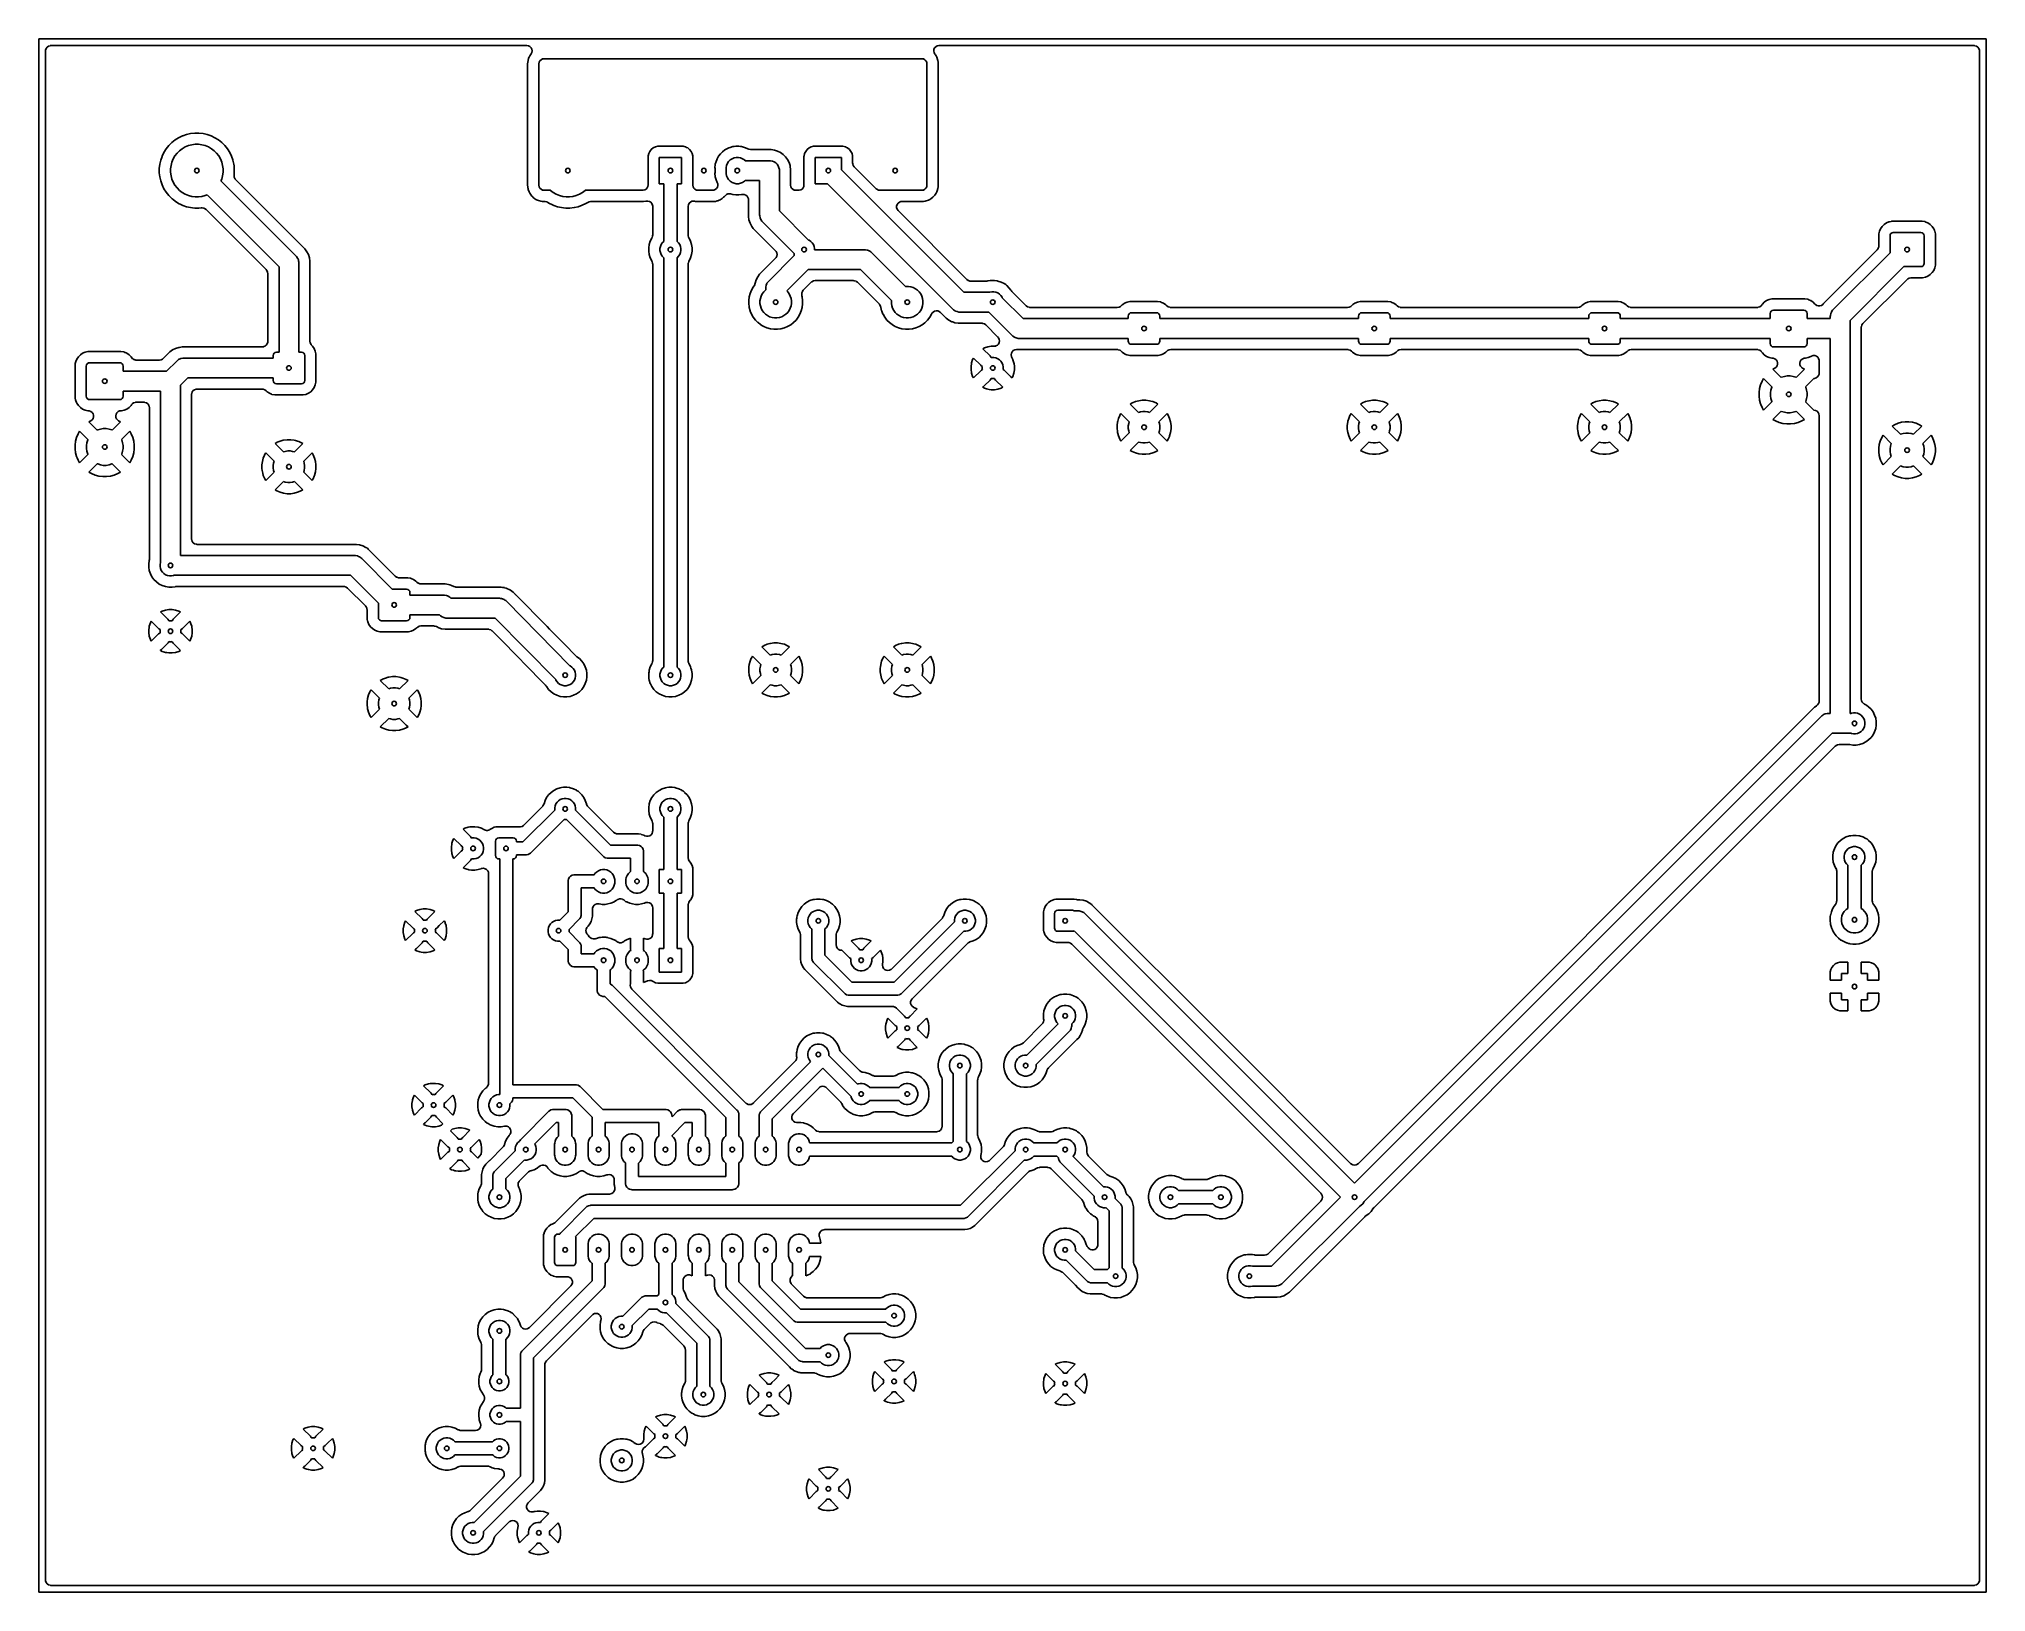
# Model space of a CAD drawing. Header units: millimetres. Extents: x 20 to 168, y -138 to -20.
import ezdxf

# ---------------------------------------------------------------- set-up
doc = ezdxf.new("R2010")
doc.units = ezdxf.units.MM
doc.layers.add('B.Cu', color=253, linetype='CONTINUOUS', true_color=0x83a598)
doc.layers.add('Edge.Cuts', color=40, linetype='CONTINUOUS', true_color=0xfabd2f)

msp = doc.modelspace()

# ---------------------------------------------------------------- linework, layer by layer
at = {"layer": 'B.Cu', "linetype": 'CONTINUOUS'}
for p, q in [((20.548277, -20.722659), (20.621651, -20.621664)), ((20.621651, -20.621664), (20.722643, -20.548286)), ((20.722643, -20.548286), (20.841366, -20.509707)), ((20.841366, -20.509707), (20.855679, -20.50744)), ((20.855679, -20.50744), (20.868494, -20.505411)), ((20.868494, -20.505411), (20.930902, -20.5005)), ((20.930902, -20.5005), (57.083567, -20.5005)), ((57.083567, -20.5005), (57.206865, -20.520028)), ((57.206865, -20.520028), (57.318093, -20.576702)), ((57.318093, -20.576702), (57.406365, -20.664974)), ((57.406365, -20.664974), (57.463039, -20.776202)), ((88.026975, -20.79484), (88.078161, -20.680982)), ((88.078161, -20.680982), (88.162027, -20.588514)), ((88.162027, -20.588514), (88.270361, -20.526487)), ((88.270361, -20.526487), (88.392561, -20.500974)), ((88.392561, -20.500974), (88.412004, -20.5005)), ((88.412004, -20.5005), (167.069098, -20.5005)), ((167.069098, -20.5005), (167.131507, -20.50541)), ((167.131507, -20.50541), (167.158618, -20.509704)), ((167.158618, -20.509704), (167.277342, -20.548278)), ((167.277342, -20.548278), (167.378337, -20.621652)), ((167.378337, -20.621652), (167.451714, -20.722645)), ((20.5005, -20.930902), (20.505411, -20.868494)), ((20.5005, -44.765947), (20.5005, -20.930902)), ((20.505411, -20.868494), (20.509704, -20.841385)), ((20.509704, -20.841385), (20.548277, -20.722659)), ((57.155032, -21.765167), (57.1445, -21.898989)), ((57.1445, -21.898989), (57.1445, -31.10101)), ((57.174559, -21.641882), (57.155032, -21.765167)), ((57.174562, -21.641866), (57.174559, -21.641882)), ((57.223081, -21.463369), (57.174562, -21.641866)), ((57.223086, -21.463356), (57.223081, -21.463369)), ((57.257273, -21.387308), (57.223086, -21.463356)), ((57.313942, -21.276089), (57.257273, -21.387308)), ((57.417409, -21.11802), (57.313942, -21.276089)), ((57.463039, -21.022798), (57.417409, -21.11802)), ((57.463039, -20.776202), (57.482567, -20.8995)), ((57.482567, -20.8995), (57.463039, -21.022798)), ((58, -21.899), (58.019528, -21.775702)), ((58, -31.101), (58, -21.899)), ((58.019528, -21.775702), (58.076202, -21.664474)), ((58.076202, -21.664474), (58.164474, -21.576202)), ((58.164474, -21.576202), (58.275702, -21.519528)), ((58.275702, -21.519528), (58.399, -21.5)), ((58.399, -21.5), (87.101, -21.5)), ((87.101, -21.5), (87.224298, -21.519528)), ((87.224298, -21.519528), (87.335526, -21.576202)), ((87.335526, -21.576202), (87.423798, -21.664474)), ((87.423798, -21.664474), (87.480472, -21.775702)), ((87.480472, -21.775702), (87.5, -21.899)), ((87.5, -21.899), (87.5, -31.101)), ((88.013478, -20.918943), (88.026975, -20.79484)), ((88.038991, -21.041143), (88.013478, -20.918943)), ((88.101017, -21.149476), (88.038991, -21.041143)), ((88.144627, -21.203729), (88.101017, -21.149476)), ((88.186053, -21.276082), (88.144627, -21.203729)), ((88.242727, -21.38731), (88.186053, -21.276082)), ((88.308398, -21.560253), (88.242727, -21.38731)), ((88.32544, -21.641876), (88.308398, -21.560253)), ((88.344968, -21.765174), (88.32544, -21.641876)), ((88.3555, -21.899), (88.344968, -21.765174)), ((88.3555, -31.101), (88.3555, -21.899)), ((167.451714, -20.722645), (167.490293, -20.841369)), ((167.490293, -20.841369), (167.490293, -20.841371)), ((167.490293, -20.841371), (167.494587, -20.86848)), ((167.494587, -20.86848), (167.4995, -20.930902)), ((167.4995, -20.930902), (167.4995, -137.069097)), ((29.871198, -28.097585), (29.671577, -28.347901)), ((30.097585, -27.871198), (29.871198, -28.097585)), ((30.347901, -27.671577), (30.097585, -27.871198)), ((30.618973, -27.501252), (30.347901, -27.671577)), ((30.618986, -27.501245), (30.618973, -27.501252)), ((30.618998, -27.501238), (30.618986, -27.501245)), ((30.914192, -27.35908), (30.618998, -27.501238)), ((30.92859, -27.354932), (30.914192, -27.35908)), ((31.209642, -27.256587), (30.92859, -27.354932)), ((31.115423, -28.206255), (31.357121, -28.10614)), ((31.209644, -27.256587), (31.209642, -27.256587)), ((31.521765, -27.185347), (31.209644, -27.256587)), ((31.357121, -28.10614), (31.609819, -28.038429)), ((31.521788, -27.185343), (31.521765, -27.185347)), ((31.839898, -27.1495), (31.521788, -27.185343)), ((31.609819, -28.038429), (31.869194, -28.004282)), ((31.839907, -27.1495), (31.839898, -27.1495)), ((31.839919, -27.1495), (31.839907, -27.1495)), ((32.160081, -27.1495), (31.839919, -27.1495)), ((31.869194, -28.004282), (32.130806, -28.004282)), ((32.130806, -28.004282), (32.390181, -28.038429)), ((32.160092, -27.1495), (32.160081, -27.1495)), ((32.1601, -27.1495), (32.160092, -27.1495)), ((32.47821, -27.185343), (32.1601, -27.1495)), ((32.390181, -28.038429), (32.642879, -28.10614)), ((32.478233, -27.185347), (32.47821, -27.185343)), ((32.790353, -27.256586), (32.478233, -27.185347)), ((32.642879, -28.10614), (32.884577, -28.206255)), ((32.927808, -27.304683), (32.790353, -27.256586)), ((33.092564, -27.362334), (32.927808, -27.304683)), ((33.092566, -27.362335), (33.092564, -27.362334)), ((33.380974, -27.501225), (33.092566, -27.362335)), ((33.381001, -27.501239), (33.380974, -27.501225)), ((33.381013, -27.501245), (33.381001, -27.501239)), ((33.381015, -27.501246), (33.381013, -27.501245)), ((33.381021, -27.50125), (33.381015, -27.501246)), ((33.381025, -27.501252), (33.381021, -27.50125)), ((33.652097, -27.671577), (33.381025, -27.501252)), ((33.652104, -27.671582), (33.652097, -27.671577)), ((33.902411, -27.871196), (33.652103, -27.671582)), ((33.652103, -27.671582), (33.652104, -27.671582)), ((34.128803, -28.097588), (33.902411, -27.871196)), ((34.326914, -28.346012), (34.128803, -28.097588)), ((29.185343, -29.521788), (29.1495, -29.839898)), ((29.185347, -29.521765), (29.185343, -29.521788)), ((29.256587, -29.209644), (29.185347, -29.521765)), ((29.354932, -28.92859), (29.256587, -29.209642)), ((29.256587, -29.209642), (29.256587, -29.209644)), ((29.35908, -28.914192), (29.354932, -28.92859)), ((29.501238, -28.618998), (29.35908, -28.914192)), ((29.501245, -28.618986), (29.501238, -28.618998)), ((29.501252, -28.618973), (29.501245, -28.618986)), ((29.671577, -28.347901), (29.501252, -28.618973)), ((30.038429, -29.609819), (30.10614, -29.357121)), ((30.10614, -29.357121), (30.206255, -29.115423)), ((30.206255, -29.115423), (30.337061, -28.88886)), ((30.337061, -28.88886), (30.49632, -28.681308)), ((30.49632, -28.681308), (30.681308, -28.49632)), ((30.681308, -28.49632), (30.88886, -28.337061)), ((30.88886, -28.337061), (31.115423, -28.206255)), ((32.884577, -28.206255), (33.11114, -28.337061)), ((33.11114, -28.337061), (33.318692, -28.49632)), ((33.318692, -28.49632), (33.50368, -28.681308)), ((33.50368, -28.681308), (33.662939, -28.88886)), ((33.662939, -28.88886), (33.793745, -29.115423)), ((33.793745, -29.115423), (33.89386, -29.357121)), ((33.89386, -29.357121), (33.961571, -29.609819)), ((34.328419, -28.347899), (34.326914, -28.346012)), ((34.498755, -28.618987), (34.328419, -28.347899)), ((34.637668, -28.907442), (34.498755, -28.618987)), ((34.732963, -29.179781), (34.637668, -28.907442)), ((34.743411, -29.209641), (34.732963, -29.179781)), ((34.814652, -29.521767), (34.743411, -29.209641)), ((34.814655, -29.521784), (34.814652, -29.521767)), ((34.827773, -29.63821), (34.814655, -29.521784)), ((66.302317, -28.884503), (66.2995, -28.92604)), ((66.2995, -28.92604), (66.2995, -31.073967)), ((66.346963, -28.704979), (66.302317, -28.884503)), ((66.42916, -28.539242), (66.346963, -28.704979)), ((66.545052, -28.395068), (66.42916, -28.539242)), ((66.545068, -28.395052), (66.545052, -28.395068)), ((66.689242, -28.27916), (66.545068, -28.395052)), ((66.854979, -28.196963), (66.689242, -28.27916)), ((67.034503, -28.152317), (66.854979, -28.196963)), ((67.07604, -28.1495), (67.034503, -28.152317)), ((67.076046, -28.1495), (67.07604, -28.1495)), ((68.923954, -28.1495), (67.076046, -28.1495)), ((67.15, -31), (67.15, -29)), ((67.15, -29), (68.85, -29)), ((68.85, -29), (68.85, -31)), ((68.923959, -28.1495), (68.923954, -28.1495)), ((68.965496, -28.152317), (68.923959, -28.1495)), ((69.055258, -28.17464), (68.965496, -28.152317)), ((69.145021, -28.196963), (69.055258, -28.17464)), ((69.224317, -28.23629), (69.145021, -28.196963)), ((69.310757, -28.27916), (69.224317, -28.23629)), ((69.454931, -28.395052), (69.310757, -28.27916)), ((69.454934, -28.395055), (69.454931, -28.395052)), ((69.45494, -28.39506), (69.454934, -28.395055)), ((69.454944, -28.395065), (69.45494, -28.39506)), ((69.454947, -28.395068), (69.454944, -28.395065)), ((69.570839, -28.539242), (69.454947, -28.395068)), ((69.57084, -28.539245), (69.570839, -28.539242)), ((69.570842, -28.539247), (69.57084, -28.539245)), ((69.653037, -28.704979), (69.570842, -28.539247)), ((69.697683, -28.884505), (69.653037, -28.704979)), ((69.7005, -28.926046), (69.697683, -28.884505)), ((69.7005, -28.926053), (69.7005, -28.926046)), ((69.7005, -29.734475), (69.7005, -28.926053)), ((71.399444, -29.587051), (71.379822, -29.736095)), ((71.408595, -29.51754), (71.399444, -29.587051)), ((71.46629, -29.302218), (71.408595, -29.51754)), ((71.517777, -29.177916), (71.46629, -29.302218)), ((71.551595, -29.096274), (71.517777, -29.177916)), ((71.551599, -29.096265), (71.551595, -29.096272)), ((71.551595, -29.096272), (71.551595, -29.096274)), ((71.663053, -28.903222), (71.551599, -29.096265)), ((71.663057, -28.903217), (71.663053, -28.903222)), ((71.798742, -28.726388), (71.663057, -28.903217)), ((71.79875, -28.726379), (71.798742, -28.726388)), ((71.956379, -28.56875), (71.79875, -28.726379)), ((71.956388, -28.568742), (71.956379, -28.56875)), ((72.133217, -28.433057), (71.956388, -28.568742)), ((72.133222, -28.433053), (72.133217, -28.433057)), ((72.326265, -28.321599), (72.133222, -28.433053)), ((72.266601, -29.603258), (72.330367, -29.449313)), ((72.326272, -28.321595), (72.326265, -28.321599)), ((72.326274, -28.321595), (72.326272, -28.321595)), ((72.428726, -28.279158), (72.326274, -28.321595)), ((72.330367, -29.449313), (72.422941, -29.310766)), ((72.422941, -29.310766), (72.540766, -29.192941)), ((72.532218, -28.23629), (72.428726, -28.279158)), ((72.74754, -28.178595), (72.532218, -28.23629)), ((72.540766, -29.192941), (72.679313, -29.100367)), ((72.679313, -29.100367), (72.833258, -29.036601)), ((72.843399, -28.165975), (72.74754, -28.178595)), ((72.833258, -29.036601), (72.996685, -29.004093)), ((72.968543, -28.1495), (72.843399, -28.165975)), ((73.191457, -28.1495), (72.968543, -28.1495)), ((72.996685, -29.004093), (73.163315, -29.004093)), ((73.163315, -29.004093), (73.326742, -29.036601)), ((73.329642, -28.167692), (73.191457, -28.1495)), ((73.326742, -29.036601), (73.480687, -29.100367)), ((73.412459, -28.178595), (73.329642, -28.167692)), ((73.412462, -28.178595), (73.412459, -28.178595)), ((73.412463, -28.178596), (73.412462, -28.178595)), ((73.627781, -28.23629), (73.412463, -28.178596)), ((73.480687, -29.100367), (73.619234, -29.192941)), ((73.619234, -29.192941), (73.676293, -29.25)), ((73.833726, -28.321595), (73.627781, -28.23629)), ((73.676293, -29.25), (75.5317, -29.25)), ((73.833729, -28.321596), (73.833726, -28.321595)), ((73.833732, -28.321598), (73.833729, -28.321596)), ((73.876073, -28.346044), (73.833732, -28.321598)), ((73.952275, -28.379972), (73.876073, -28.346044)), ((74.075573, -28.3995), (73.952275, -28.379972)), ((75.657659, -28.3995), (74.075573, -28.3995)), ((75.5317, -29.25), (75.605213, -29.253611)), ((75.605213, -29.253611), (75.749414, -29.282295)), ((75.657662, -28.3995), (75.657659, -28.3995)), ((75.906485, -28.43891), (75.657662, -28.3995)), ((75.749414, -29.282295), (75.885248, -29.338559)), ((75.885248, -29.338559), (76.007495, -29.420242)), ((75.906486, -28.43891), (75.906485, -28.43891)), ((75.90649, -28.438911), (75.906486, -28.43891)), ((76.146079, -28.516759), (75.90649, -28.438911)), ((76.007495, -29.420242), (76.111458, -29.524205)), ((76.111458, -29.524205), (76.193141, -29.646452)), ((76.370545, -28.63113), (76.146079, -28.516759)), ((76.574356, -28.779207), (76.370545, -28.63113)), ((76.752493, -28.957344), (76.574356, -28.779207)), ((76.90057, -29.161155), (76.752493, -28.957344)), ((77.014941, -29.385621), (76.90057, -29.161155)), ((77.09279, -29.625215), (77.014941, -29.385621)), ((78.152317, -28.884503), (78.1495, -28.92604)), ((78.1495, -28.92604), (78.1495, -31.073967)), ((78.196963, -28.704979), (78.152317, -28.884503)), ((78.27916, -28.539242), (78.196963, -28.704979)), ((78.395052, -28.395068), (78.27916, -28.539242)), ((78.395068, -28.395052), (78.395052, -28.395068)), ((78.539242, -28.27916), (78.395068, -28.395052)), ((78.704979, -28.196963), (78.539242, -28.27916)), ((78.884503, -28.152317), (78.704979, -28.196963)), ((78.92604, -28.1495), (78.884503, -28.152317)), ((78.926046, -28.1495), (78.92604, -28.1495)), ((81.073954, -28.1495), (78.926046, -28.1495)), ((79, -31), (79, -29)), ((79, -29), (81, -29)), ((81, -29), (81, -29.93934)), ((81.073959, -28.1495), (81.073954, -28.1495)), ((81.115496, -28.152317), (81.073959, -28.1495)), ((81.205258, -28.17464), (81.115496, -28.152317)), ((81.295021, -28.196963), (81.205258, -28.17464)), ((81.374317, -28.23629), (81.295021, -28.196963)), ((81.460757, -28.27916), (81.374317, -28.23629)), ((81.604931, -28.395052), (81.460757, -28.27916)), ((81.604934, -28.395055), (81.604931, -28.395052)), ((81.60494, -28.39506), (81.604934, -28.395055)), ((81.604944, -28.395065), (81.60494, -28.39506)), ((81.604947, -28.395068), (81.604944, -28.395065)), ((81.720839, -28.539242), (81.604947, -28.395068)), ((81.72084, -28.539245), (81.720839, -28.539242)), ((81.720842, -28.539247), (81.72084, -28.539245)), ((81.803037, -28.704979), (81.720842, -28.539247)), ((81.847683, -28.884505), (81.803037, -28.704979)), ((81.8505, -28.926046), (81.847683, -28.884505)), ((81.8505, -28.926053), (81.8505, -28.926046)), ((81.8505, -29.421779), (81.8505, -28.926053)), ((81.855412, -29.484196), (81.8505, -29.421779)), ((81.893988, -29.602921), (81.855412, -29.484196)), ((29.1495, -29.839898), (29.1495, -30.1601)), ((29.1495, -30.1601), (29.185343, -30.47821)), ((29.185343, -30.47821), (29.185347, -30.478233)), ((29.185347, -30.478233), (29.256587, -30.790354)), ((29.256587, -30.790354), (29.25659, -30.790367)), ((29.25659, -30.790367), (29.354931, -31.071407)), ((29.354931, -31.071407), (29.359079, -31.085805)), ((30.004282, -29.869194), (30.038429, -29.609819)), ((30.004282, -30.130806), (30.004282, -29.869194)), ((30.038429, -30.390181), (30.004282, -30.130806)), ((30.10614, -30.642879), (30.038429, -30.390181)), ((30.206255, -30.884577), (30.10614, -30.642879)), ((30.337061, -31.11114), (30.206255, -30.884577)), ((33.89386, -30.642879), (33.838116, -30.777456)), ((33.838116, -30.777456), (39.53033, -36.46967)), ((33.961571, -30.390181), (33.89386, -30.642879)), ((33.961571, -29.609819), (33.995718, -29.869194)), ((33.995718, -30.130806), (33.961571, -30.390181)), ((33.995718, -29.869194), (33.995718, -30.130806)), ((34.8505, -29.839919), (34.827773, -29.63821)), ((34.82825, -30.408842), (34.828626, -30.395042)), ((34.828326, -30.410169), (34.82825, -30.408842)), ((34.835363, -30.465162), (34.828326, -30.410169)), ((34.82842, -30.356038), (34.8505, -30.160081)), ((34.828575, -30.393365), (34.82842, -30.356038)), ((34.828626, -30.395042), (34.828575, -30.393365)), ((34.836274, -30.469731), (34.835363, -30.465162)), ((34.848615, -30.51658), (34.836274, -30.469731)), ((34.853515, -30.526099), (34.848615, -30.51658)), ((34.8505, -30.160081), (34.8505, -29.839919)), ((34.855794, -30.536562), (34.853515, -30.526099)), ((34.85722, -30.540222), (34.855794, -30.536562)), ((34.8873, -30.591733), (34.85722, -30.540222)), ((34.905749, -30.627573), (34.8873, -30.591733)), ((34.911642, -30.633417), (34.905749, -30.627573)), ((34.914011, -30.637475), (34.911642, -30.633417)), ((34.913, -30.638211), (34.914011, -30.637475)), ((34.924669, -30.654272), (34.913, -30.638211)), ((34.965331, -30.701882), (34.924669, -30.654272)), ((39.854138, -35.590689), (34.965331, -30.701882)), ((66.2995, -31.073967), (66.299505, -31.074031)), ((66.299505, -31.074031), (66.299503, -31.074048)), ((66.299503, -31.074048), (66.299729, -31.080712)), ((67.5, -31), (67.15, -31)), ((67.5, -35.37657), (67.5, -31)), ((68.85, -31), (68.5, -31)), ((68.5, -31), (68.5, -35.37657)), ((69.69, -29.85), (69.694093, -29.766685)), ((69.69, -30.15), (69.69, -29.85)), ((69.694093, -30.233315), (69.69, -30.15)), ((69.694093, -29.766685), (69.7005, -29.734475)), ((69.7005, -30.265524), (69.694093, -30.233315)), ((69.699583, -31.101), (69.700495, -31.074031)), ((69.700495, -31.074031), (69.700499, -31.073967)), ((69.700499, -31.073967), (69.7005, -31.073946)), ((69.7005, -31.073946), (69.7005, -30.265524)), ((71.379822, -29.736095), (71.385907, -29.766685)), ((71.385907, -30.233315), (71.379822, -30.263904)), ((71.379822, -30.263904), (71.397692, -30.399642)), ((71.385907, -29.766685), (71.39, -29.85)), ((71.39, -30.15), (71.385907, -30.233315)), ((71.39, -29.85), (71.39, -30.15)), ((71.397692, -30.399642), (71.408595, -30.482459)), ((71.408595, -30.482459), (71.46629, -30.697781)), ((71.46629, -30.697781), (71.551599, -30.903735)), ((71.551599, -30.903735), (71.557378, -30.915453)), ((71.557378, -30.915453), (71.555938, -30.916162)), ((71.555938, -30.916162), (71.595047, -31.018051)), ((71.595047, -31.018051), (71.601578, -31.142714)), ((72.23, -29.85), (72.234093, -29.766685)), ((72.23, -30.15), (72.23, -29.85)), ((72.234093, -30.233315), (72.23, -30.15)), ((72.234093, -29.766685), (72.266601, -29.603258)), ((72.266601, -30.396742), (72.234093, -30.233315)), ((72.330367, -30.550687), (72.266601, -30.396742)), ((72.422941, -30.689234), (72.330367, -30.550687)), ((72.540766, -30.807059), (72.422941, -30.689234)), ((72.679313, -30.899633), (72.540766, -30.807059)), ((72.833258, -30.963399), (72.679313, -30.899633)), ((72.996685, -30.995907), (72.833258, -30.963399)), ((73.163315, -30.995907), (72.996685, -30.995907)), ((73.326742, -30.963399), (73.163315, -30.995907)), ((73.480687, -30.899633), (73.326742, -30.963399)), ((73.619234, -30.807059), (73.480687, -30.899633)), ((73.676293, -30.75), (73.619234, -30.807059)), ((74.7817, -30.75), (73.676293, -30.75)), ((74.7817, -33.3717), (74.7817, -30.75)), ((76.193141, -29.646452), (76.249405, -29.782286)), ((76.249405, -29.782286), (76.278089, -29.926487)), ((76.278089, -29.926487), (76.2817, -30)), ((76.2817, -30), (76.2817, -33.06104)), ((77.11074, -29.738548), (77.09279, -29.625215)), ((77.1322, -29.87404), (77.11074, -29.738548)), ((77.1322, -31.101), (77.1322, -29.87404)), ((78.1495, -31.073967), (78.149505, -31.074031)), ((78.149505, -31.074031), (78.149503, -31.074048)), ((78.149503, -31.074048), (78.149729, -31.080712)), ((79.93934, -31), (79, -31)), ((89.46967, -40.53033), (79.93934, -31)), ((81, -29.93934), (90.31066, -39.25)), ((81.967364, -29.703915), (81.893988, -29.602921)), ((83.646585, -31.383136), (81.967364, -29.703915)), ((29.359079, -31.085805), (29.501238, -31.381)), ((29.501238, -31.381), (29.501242, -31.381007)), ((29.501242, -31.381007), (29.501245, -31.381013)), ((29.501245, -31.381013), (29.501246, -31.381015)), ((29.501246, -31.381015), (29.50125, -31.381021)), ((29.50125, -31.381021), (29.501252, -31.381025)), ((29.501252, -31.381025), (29.671577, -31.652097)), ((29.671577, -31.652097), (29.671582, -31.652103)), ((29.671582, -31.652103), (29.868249, -31.898716)), ((29.868249, -31.898716), (29.871202, -31.902418)), ((29.871202, -31.902418), (29.997497, -32.028712)), ((29.997497, -32.028712), (30.097588, -32.128803)), ((30.097588, -32.128803), (30.117426, -32.144623)), ((30.117426, -32.144623), (30.189867, -32.202394)), ((30.189867, -32.202394), (30.189868, -32.202394)), ((30.189868, -32.202394), (30.189869, -32.202395)), ((30.189869, -32.202395), (30.347899, -32.328419)), ((30.49632, -31.318692), (30.337061, -31.11114)), ((30.347899, -32.328419), (30.618987, -32.498755)), ((30.681308, -31.50368), (30.49632, -31.318692)), ((30.618987, -32.498755), (30.78711, -32.579719)), ((30.88886, -31.662939), (30.681308, -31.50368)), ((31.115423, -31.793745), (30.88886, -31.662939)), ((31.357121, -31.89386), (31.115423, -31.793745)), ((31.609819, -31.961571), (31.357121, -31.89386)), ((31.869194, -31.995718), (31.609819, -31.961571)), ((32.130806, -31.995718), (31.869194, -31.995718)), ((32.390181, -31.961571), (32.130806, -31.995718)), ((32.642879, -31.89386), (32.390181, -31.961571)), ((32.777456, -31.838116), (32.642879, -31.89386)), ((38.25, -37.31066), (32.777456, -31.838116)), ((57.1445, -31.10101), (57.155032, -31.234832)), ((57.155032, -31.234832), (57.169125, -31.323812)), ((57.169125, -31.323812), (57.17456, -31.358124)), ((57.17456, -31.358124), (57.182079, -31.394138)), ((57.182079, -31.394138), (57.191602, -31.439748)), ((57.191602, -31.439748), (57.257271, -31.612685)), ((57.257271, -31.612685), (57.257278, -31.612701)), ((57.257278, -31.612701), (57.313942, -31.72391)), ((57.313942, -31.72391), (57.35537, -31.796266)), ((57.35537, -31.796266), (57.355373, -31.796271)), ((57.355373, -31.796271), (57.419327, -31.875833)), ((57.419327, -31.875833), (57.471274, -31.940459)), ((57.471274, -31.940459), (57.515893, -31.985077)), ((57.515893, -31.985077), (57.559544, -32.028728)), ((57.559544, -32.028728), (57.621301, -32.084739)), ((57.621301, -32.084739), (57.776082, -32.186053)), ((57.776082, -32.186053), (57.776086, -32.186055)), ((57.776086, -32.186055), (57.776089, -32.186057)), ((57.776089, -32.186057), (57.826214, -32.211597)), ((57.826214, -32.211597), (57.88731, -32.242727)), ((57.88731, -32.242727), (57.963361, -32.276916)), ((57.963361, -32.276916), (58.141876, -32.32544)), ((58.019528, -31.224298), (58, -31.101)), ((58.076202, -31.335526), (58.019528, -31.224298)), ((58.164474, -31.423798), (58.076202, -31.335526)), ((58.141876, -32.32544), (58.252516, -32.342963)), ((58.275702, -31.480472), (58.164474, -31.423798)), ((58.252516, -32.342963), (58.265167, -32.344967)), ((58.265167, -32.344967), (58.265168, -32.344967)), ((58.265168, -32.344967), (58.265174, -32.344968)), ((58.265174, -32.344968), (58.399, -32.3555)), ((58.399, -31.5), (58.275702, -31.480472)), ((58.877628, -31.5), (58.399, -31.5)), ((58.399, -32.3555), (58.476048, -32.3555)), ((58.476048, -32.3555), (58.599346, -32.375028)), ((58.599346, -32.375028), (58.688328, -32.416656)), ((58.688328, -32.416656), (58.818987, -32.498755)), ((58.818987, -32.498755), (58.98711, -32.579719)), ((58.881308, -31.50368), (58.877628, -31.5)), ((59.08886, -31.662939), (58.881308, -31.50368)), ((59.315423, -31.793745), (59.08886, -31.662939)), ((59.557121, -31.89386), (59.315423, -31.793745)), ((59.809819, -31.961571), (59.557121, -31.89386)), ((60.069194, -31.995718), (59.809819, -31.961571)), ((60.330806, -31.995718), (60.069194, -31.995718)), ((60.590181, -31.961571), (60.330806, -31.995718)), ((60.842879, -31.89386), (60.590181, -31.961571)), ((61.084577, -31.793745), (60.842879, -31.89386)), ((61.31114, -31.662939), (61.084577, -31.793745)), ((61.292558, -32.637668), (61.581013, -32.498755)), ((61.518692, -31.50368), (61.31114, -31.662939)), ((61.522372, -31.5), (61.518692, -31.50368)), ((65.901417, -31.5), (61.522372, -31.5)), ((61.581013, -32.498755), (61.711671, -32.416656)), ((61.711671, -32.416656), (61.82646, -32.367594)), ((61.82646, -32.367594), (61.923952, -32.3555)), ((61.923952, -32.3555), (65.901415, -32.3555)), ((65.901415, -32.3555), (65.901417, -32.3555)), ((65.928386, -31.499088), (65.901417, -31.5)), ((65.901417, -32.3555), (65.930331, -32.355011)), ((66.050082, -31.47127), (65.928386, -31.499088)), ((65.930331, -32.355011), (65.9573, -32.354099)), ((65.9573, -32.354099), (65.957308, -32.354098)), ((65.957308, -32.354098), (65.957309, -32.354098)), ((65.957309, -32.354098), (66.119018, -32.333078)), ((66.157225, -31.407208), (66.050082, -31.47127)), ((66.119018, -32.333078), (66.11902, -32.333077)), ((66.11902, -32.333077), (66.119024, -32.333077)), ((66.119024, -32.333077), (66.154302, -32.325012)), ((66.154302, -32.325012), (66.161586, -32.323348)), ((66.239329, -31.313172), (66.157225, -31.407208)), ((66.161586, -32.323348), (66.286135, -32.314909)), ((66.288355, -31.198367), (66.239329, -31.313172)), ((66.286135, -32.314909), (66.407196, -32.345372)), ((66.298903, -31.080739), (66.288355, -31.198367)), ((66.299729, -31.080712), (66.298903, -31.080739)), ((66.407196, -32.345372), (66.512918, -32.411753)), ((66.512918, -32.411753), (66.592953, -32.507555)), ((66.592953, -32.507555), (66.639467, -32.623401)), ((69.370028, -32.590492), (69.426702, -32.479264)), ((69.426702, -32.479264), (69.514974, -32.390992)), ((69.514974, -32.390992), (69.626202, -32.334318)), ((69.626202, -32.334318), (69.7495, -32.31479)), ((69.719111, -31.224298), (69.699583, -31.101)), ((69.775785, -31.335526), (69.719111, -31.224298)), ((69.7495, -32.31479), (69.833183, -32.323664)), ((69.864057, -31.423798), (69.775785, -31.335526)), ((69.833183, -32.323664), (69.841442, -32.325435)), ((69.841442, -32.325435), (69.841459, -32.32544)), ((69.841459, -32.32544), (69.915673, -32.337194)), ((69.975285, -31.480472), (69.864057, -31.423798)), ((69.915673, -32.337194), (69.96475, -32.344967)), ((69.96475, -32.344967), (69.964751, -32.344967)), ((69.964751, -32.344967), (69.964757, -32.344968)), ((69.964757, -32.344968), (70.098583, -32.3555)), ((70.098583, -31.5), (69.975285, -31.480472)), ((71.204765, -31.5), (70.098583, -31.5)), ((70.098583, -32.3555), (71.204762, -32.3555)), ((71.204762, -32.3555), (71.204765, -32.3555)), ((71.287714, -31.491282), (71.204765, -31.5)), ((71.204765, -32.3555), (71.204771, -32.355499)), ((71.204771, -32.355499), (71.20479, -32.355499)), ((71.20479, -32.355499), (71.264651, -32.352361)), ((71.264651, -32.352361), (71.294186, -32.350814)), ((71.404259, -31.446548), (71.287714, -31.491282)), ((71.294186, -32.350814), (71.377135, -32.342096)), ((71.377135, -32.342096), (71.415416, -32.337197)), ((71.501275, -31.367989), (71.404259, -31.446548)), ((71.415416, -32.337197), (71.541212, -32.303979)), ((71.569267, -31.263295), (71.501275, -31.367989)), ((71.541212, -32.303979), (71.59427, -32.28997)), ((71.601578, -31.142714), (71.569267, -31.263295)), ((71.59427, -32.28997), (71.594271, -32.289969)), ((71.594271, -32.289969), (71.594277, -32.289968)), ((71.594277, -32.289968), (71.710822, -32.245234)), ((71.710822, -32.245234), (71.787118, -32.211596)), ((71.787118, -32.211596), (71.94263, -32.111406)), ((71.94263, -32.111406), (72.039646, -32.032847)), ((72.039646, -32.032847), (72.101808, -31.977284)), ((72.101808, -31.977284), (72.158853, -31.907359)), ((72.158853, -31.907359), (72.251924, -31.824167)), ((72.251924, -31.824167), (72.36615, -31.773807)), ((72.36615, -31.773807), (72.490347, -31.761208)), ((72.490347, -31.761208), (72.571283, -31.774177)), ((72.571283, -31.774177), (72.747537, -31.821404)), ((72.747537, -31.821404), (72.968543, -31.8505)), ((72.968543, -31.8505), (72.968549, -31.8505)), ((72.968549, -31.8505), (73.191451, -31.8505)), ((73.191451, -31.8505), (73.191457, -31.8505)), ((73.191457, -31.8505), (73.412463, -31.821404)), ((73.412463, -31.821404), (73.412474, -31.8214)), ((73.412474, -31.8214), (73.423091, -31.819289)), ((73.423091, -31.819289), (73.459215, -31.813807)), ((73.459215, -31.813807), (73.487452, -31.810839)), ((73.487452, -31.810839), (73.612108, -31.817368)), ((73.612108, -31.817368), (73.728653, -31.862102)), ((73.728653, -31.862102), (73.82567, -31.940659)), ((73.82567, -31.940659), (73.893663, -32.045353)), ((73.893663, -32.045353), (73.893791, -32.04564)), ((73.893791, -32.04564), (73.894194, -32.046547)), ((73.894194, -32.046547), (73.925151, -32.156457)), ((73.925151, -32.156457), (73.927784, -32.176448)), ((73.927784, -32.176448), (73.9312, -32.22855)), ((73.9312, -32.22855), (73.9312, -33.497656)), ((77.151728, -31.224298), (77.1322, -31.101)), ((77.208402, -31.335526), (77.151728, -31.224298)), ((77.296674, -31.423798), (77.208402, -31.335526)), ((77.407902, -31.480472), (77.296674, -31.423798)), ((77.5312, -31.5), (77.407902, -31.480472)), ((77.751417, -31.5), (77.5312, -31.5)), ((77.778386, -31.499088), (77.751417, -31.5)), ((77.900082, -31.47127), (77.778386, -31.499088)), ((78.007225, -31.407208), (77.900082, -31.47127)), ((78.089329, -31.313172), (78.007225, -31.407208)), ((78.138355, -31.198367), (78.089329, -31.313172)), ((78.148903, -31.080739), (78.138355, -31.198367)), ((78.149729, -31.080712), (78.148903, -31.080739)), ((83.694195, -31.423798), (83.646585, -31.383136)), ((83.805423, -31.480472), (83.694195, -31.423798)), ((83.928721, -31.5), (83.805423, -31.480472)), ((87.101, -31.5), (83.928721, -31.5)), ((85.226709, -32.573358), (85.300085, -32.472364)), ((85.300085, -32.472364), (85.401079, -32.398988)), ((85.401079, -32.398988), (85.519804, -32.360412)), ((85.519804, -32.360412), (85.582221, -32.3555)), ((85.582221, -32.3555), (87.100992, -32.3555)), ((87.100992, -32.3555), (87.101, -32.3555)), ((87.224298, -31.480472), (87.101, -31.5)), ((87.101, -32.3555), (87.234826, -32.344968)), ((87.335526, -31.423798), (87.224298, -31.480472)), ((87.234826, -32.344968), (87.358124, -32.32544)), ((87.423798, -31.335526), (87.335526, -31.423798)), ((87.358124, -32.32544), (87.439747, -32.308398)), ((87.480472, -31.224298), (87.423798, -31.335526)), ((87.439747, -32.308398), (87.61269, -32.242727)), ((87.5, -31.101), (87.480472, -31.224298)), ((87.61269, -32.242727), (87.723918, -32.186053)), ((87.723918, -32.186053), (87.796271, -32.144627)), ((87.796271, -32.144627), (87.940456, -32.028728)), ((87.940456, -32.028728), (88.028728, -31.940456)), ((88.028728, -31.940456), (88.084739, -31.878699)), ((88.084739, -31.878699), (88.186053, -31.723918)), ((88.186053, -31.723918), (88.242727, -31.61269)), ((88.242727, -31.61269), (88.276916, -31.536639)), ((88.276916, -31.536639), (88.32544, -31.358124)), ((88.32544, -31.358124), (88.344968, -31.234826)), ((88.344968, -31.234826), (88.3555, -31.101)), ((30.78711, -32.579719), (30.890969, -32.629735)), ((30.890969, -32.629735), (30.893913, -32.631324)), ((30.893913, -32.631324), (30.905568, -32.636789)), ((30.905568, -32.636789), (30.909291, -32.638558)), ((30.909291, -32.638558), (30.914194, -32.640919)), ((30.914194, -32.640919), (30.92857, -32.645061)), ((30.92857, -32.645061), (31.209637, -32.74341)), ((31.209637, -32.74341), (31.20964, -32.74341)), ((31.20964, -32.74341), (31.209641, -32.743411)), ((31.209641, -32.743411), (31.521779, -32.814655)), ((31.521779, -32.814655), (31.659616, -32.830185)), ((31.659616, -32.830185), (31.839907, -32.850499)), ((31.839907, -32.850499), (31.839919, -32.8505)), ((31.839919, -32.8505), (32.160081, -32.8505)), ((32.160081, -32.8505), (32.321682, -32.832291)), ((32.321682, -32.832291), (32.384234, -32.830185)), ((32.384234, -32.830185), (32.414449, -32.831542)), ((32.414449, -32.831542), (32.536739, -32.856579)), ((32.536739, -32.856579), (32.536745, -32.856581)), ((32.536745, -32.856581), (32.536746, -32.856582)), ((32.536746, -32.856582), (32.539581, -32.857646)), ((32.539581, -32.857646), (32.641096, -32.913752)), ((32.641096, -32.913752), (32.658281, -32.926837)), ((32.658281, -32.926837), (32.698703, -32.962152)), ((32.698703, -32.962152), (37.260436, -37.523885)), ((58.98711, -32.579719), (59.090969, -32.629735)), ((59.090969, -32.629735), (59.093913, -32.631324)), ((59.093913, -32.631324), (59.105568, -32.636789)), ((59.105568, -32.636789), (59.109291, -32.638558)), ((59.109291, -32.638558), (59.114194, -32.640919)), ((59.114194, -32.640919), (59.12857, -32.645061)), ((59.12857, -32.645061), (59.409637, -32.74341)), ((59.409637, -32.74341), (59.40964, -32.74341)), ((59.40964, -32.74341), (59.409641, -32.743411)), ((59.409641, -32.743411), (59.721779, -32.814655)), ((59.721779, -32.814655), (59.859616, -32.830185)), ((59.859616, -32.830185), (60.039907, -32.850499)), ((60.039907, -32.850499), (60.039919, -32.8505)), ((60.039919, -32.8505), (60.360075, -32.8505)), ((60.360075, -32.8505), (60.360081, -32.8505)), ((60.360081, -32.8505), (60.360092, -32.850499)), ((60.360092, -32.850499), (60.678215, -32.814655)), ((60.678215, -32.814654), (60.678258, -32.81465)), ((60.678215, -32.814655), (60.678215, -32.814654)), ((60.678258, -32.81465), (60.679765, -32.814313)), ((60.679765, -32.814313), (60.69469, -32.811023)), ((60.69469, -32.811023), (60.697152, -32.810333)), ((60.697152, -32.810333), (60.990363, -32.74341)), ((60.990363, -32.74341), (61.292558, -32.637668)), ((66.639467, -32.623401), (66.6495, -32.712315)), ((66.6495, -32.712315), (66.6495, -34.891255)), ((69.3505, -32.71379), (69.370028, -32.590492)), ((69.3505, -34.899127), (69.3505, -32.71379)), ((73.9312, -33.497656), (73.970612, -33.746496)), ((73.970612, -33.746496), (74.048459, -33.98608)), ((74.048459, -33.98608), (74.162827, -34.210541)), ((74.785311, -33.445213), (74.7817, -33.3717)), ((74.813994, -33.589413), (74.785311, -33.445213)), ((74.846953, -33.668983), (74.813994, -33.589413)), ((74.870259, -33.725248), (74.846953, -33.668983)), ((74.951942, -33.847495), (74.870259, -33.725248)), ((75.00137, -33.90203), (74.951942, -33.847495)), ((77.41, -36.31066), (75.00137, -33.90203)), ((76.2817, -33.06104), (78.49957, -35.27891)), ((85.188133, -32.692083), (85.226709, -32.573358)), ((85.188133, -32.816917), (85.188133, -32.692083)), ((85.226709, -32.935642), (85.188133, -32.816917)), ((85.300085, -33.036636), (85.226709, -32.935642)), ((90.534845, -38.271396), (85.300085, -33.036636)), ((160.420184, -33.979722), (160.246139, -34.097519)), ((160.420186, -33.979721), (160.420184, -33.979722)), ((160.613383, -33.896988), (160.420186, -33.979721)), ((160.613388, -33.896987), (160.613383, -33.896988)), ((160.659217, -33.887017), (160.613388, -33.896987)), ((160.783865, -33.859901), (160.659217, -33.887017)), ((160.808233, -33.85227), (160.783865, -33.859901)), ((160.830612, -33.851605), (160.808233, -33.85227)), ((160.865934, -33.8495), (160.830612, -33.851605)), ((160.865946, -33.8495), (160.865934, -33.8495)), ((160.865962, -33.8495), (160.865946, -33.8495)), ((163.134038, -33.8495), (160.865962, -33.8495)), ((163.134053, -33.8495), (163.134038, -33.8495)), ((163.134067, -33.8495), (163.134053, -33.8495)), ((163.345812, -33.862114), (163.134067, -33.8495)), ((163.432348, -33.916572), (163.345812, -33.862114)), ((163.579813, -33.979721), (163.432348, -33.916572)), ((163.753865, -34.097523), (163.579813, -33.979721)), ((66.470421, -35.366425), (66.390138, -35.613508)), ((66.470422, -35.366424), (66.470421, -35.366425)), ((66.59089, -35.129993), (66.470422, -35.366424)), ((66.595786, -35.120045), (66.59089, -35.129993)), ((66.595805, -35.120005), (66.595786, -35.120045)), ((66.596964, -35.117542), (66.595805, -35.120005)), ((66.596971, -35.117527), (66.596964, -35.117542)), ((66.597751, -35.115846), (66.596971, -35.117527)), ((66.606864, -35.096079), (66.597751, -35.115846)), ((66.638604, -34.991448), (66.606864, -35.096079)), ((66.644587, -34.953674), (66.638604, -34.991448)), ((66.6495, -34.891255), (66.644587, -34.953674)), ((67.294463, -35.622883), (67.381592, -35.492485)), ((67.381592, -35.492485), (67.492485, -35.381592)), ((67.492485, -35.381592), (67.5, -35.37657)), ((68.5, -35.37657), (68.507515, -35.381592)), ((68.507515, -35.381592), (68.618408, -35.492485)), ((68.618408, -35.492485), (68.705537, -35.622883)), ((69.353266, -34.946023), (69.3505, -34.899127)), ((69.355038, -34.960995), (69.353266, -34.946023)), ((69.382641, -35.066783), (69.355038, -34.960995)), ((69.401589, -35.112528), (69.382641, -35.066783)), ((69.414688, -35.140944), (69.401589, -35.112528)), ((69.529579, -35.366428), (69.414688, -35.140944)), ((69.60986, -35.613507), (69.529579, -35.366428)), ((74.162827, -34.210541), (74.162827, -34.210542)), ((74.162827, -34.210542), (74.16283, -34.210546)), ((74.16283, -34.210546), (74.188688, -34.246136)), ((74.188688, -34.246136), (74.293313, -34.39014)), ((74.293313, -34.39014), (74.310907, -34.414356)), ((74.310907, -34.414356), (74.310909, -34.414358)), ((74.310909, -34.414358), (75.262979, -35.366428)), ((75.262979, -35.366428), (75.262978, -35.366428)), ((75.262978, -35.366428), (75.972311, -36.075759)), ((78.49957, -35.27891), (78.537117, -35.294463)), ((78.537117, -35.294463), (78.667515, -35.381592)), ((78.667515, -35.381592), (78.778408, -35.492485)), ((78.778408, -35.492485), (78.865537, -35.622883)), ((159.85231, -34.818766), (159.8495, -34.865933)), ((159.8495, -34.865933), (159.8495, -35.690376)), ((159.896989, -34.613379), (159.85231, -34.818766)), ((159.979719, -34.420189), (159.896989, -34.613379)), ((159.979722, -34.420184), (159.979719, -34.420189)), ((160.097519, -34.246139), (159.979722, -34.420184)), ((160.246139, -34.097519), (160.097519, -34.246139)), ((160.7, -34.95), (160.71903, -34.854329)), ((160.7, -36.23934), (160.7, -34.95)), ((160.71903, -34.854329), (160.773223, -34.773223)), ((160.773223, -34.773223), (160.854329, -34.71903)), ((160.854329, -34.71903), (160.95, -34.7)), ((160.95, -34.7), (163.05, -34.7)), ((163.05, -34.7), (163.145671, -34.71903)), ((163.145671, -34.71903), (163.226777, -34.773223)), ((163.226777, -34.773223), (163.28097, -34.854329)), ((163.28097, -34.854329), (163.3, -34.95)), ((163.3, -34.95), (163.3, -37.05)), ((163.902477, -34.246135), (163.753865, -34.097523)), ((164.020279, -34.420187), (163.902477, -34.246135)), ((164.06975, -34.535713), (164.020279, -34.420187)), ((164.092297, -34.588365), (164.06975, -34.535713)), ((164.103013, -34.613388), (164.092297, -34.588365)), ((164.147688, -34.818755), (164.103013, -34.613388)), ((164.1505, -34.865962), (164.147688, -34.818755)), ((164.1505, -37.134038), (164.1505, -34.865962)), ((39.53033, -36.46967), (39.579758, -36.524205)), ((39.579758, -36.524205), (39.661441, -36.646452)), ((39.661441, -36.646452), (39.677175, -36.684437)), ((39.677175, -36.684437), (39.717706, -36.782287)), ((39.717706, -36.782287), (39.737958, -36.884102)), ((39.737958, -36.884102), (39.746389, -36.926487)), ((39.746389, -36.926487), (39.75, -37)), ((39.75, -37), (39.75, -43.8)), ((39.854158, -35.590706), (39.854138, -35.590689)), ((40.042656, -35.779207), (39.854158, -35.590706)), ((40.133552, -35.870103), (40.042656, -35.779206)), ((40.042656, -35.779206), (40.042656, -35.779207)), ((40.133553, -35.870104), (40.133552, -35.870103)), ((40.133562, -35.870112), (40.133553, -35.870104)), ((40.177605, -35.914156), (40.133562, -35.870112)), ((40.220793, -35.957344), (40.177605, -35.914156)), ((40.36887, -36.161155), (40.220793, -35.957344)), ((40.483241, -36.385621), (40.36887, -36.161155)), ((40.56109, -36.625215), (40.483241, -36.385621)), ((40.6005, -36.874038), (40.56109, -36.625215)), ((40.6005, -36.87404), (40.6005, -36.874038)), ((40.6005, -42.96299), (40.6005, -36.87404)), ((66.390138, -35.613508), (66.3495, -35.870104)), ((66.3495, -35.870104), (66.3495, -36.129896)), ((66.3495, -36.129896), (66.390138, -36.38649)), ((66.390138, -36.38649), (66.470421, -36.633573)), ((66.470421, -36.633573), (66.470424, -36.63358)), ((66.470424, -36.63358), (66.585298, -36.859031)), ((66.585298, -36.859031), (66.598414, -36.887482)), ((66.598414, -36.887482), (66.617355, -36.933209)), ((66.617355, -36.933209), (66.644962, -37.039002)), ((67.203852, -35.921586), (67.234448, -35.767772)), ((67.203852, -36.078414), (67.203852, -35.921586)), ((67.234448, -36.232228), (67.203852, -36.078414)), ((67.234448, -35.767772), (67.294463, -35.622883)), ((67.294463, -36.377117), (67.234448, -36.232228)), ((67.381592, -36.507515), (67.294463, -36.377117)), ((67.492485, -36.618408), (67.381592, -36.507515)), ((67.5, -36.623429), (67.492485, -36.618408)), ((67.5, -67.71657), (67.5, -36.623429)), ((68.507515, -36.618408), (68.5, -36.623429)), ((68.5, -36.623429), (68.5, -67.71657)), ((68.618408, -36.507515), (68.507515, -36.618408)), ((68.705537, -36.377117), (68.618408, -36.507515)), ((68.705537, -35.622883), (68.765552, -35.767772)), ((68.765552, -36.232228), (68.705537, -36.377117)), ((68.765552, -35.767772), (68.796148, -35.921586)), ((68.796148, -36.078414), (68.765552, -36.232228)), ((68.796148, -35.921586), (68.796148, -36.078414)), ((69.361395, -37.008553), (69.393132, -36.903926)), ((69.393132, -36.903926), (69.400713, -36.887482)), ((69.400713, -36.887482), (69.402271, -36.884102)), ((69.402271, -36.884102), (69.409101, -36.87002)), ((69.409101, -36.87002), (69.41163, -36.865055)), ((69.41163, -36.865055), (69.411634, -36.865051)), ((69.411634, -36.865051), (69.529579, -36.633572)), ((69.529579, -36.633572), (69.60986, -36.386493)), ((69.6505, -35.870103), (69.60986, -35.613507)), ((69.60986, -36.386493), (69.6505, -36.129897)), ((69.6505, -36.129897), (69.6505, -35.870103)), ((75.972311, -36.684437), (74.957344, -37.699405)), ((75.46967, -38.38987), (77.41, -36.44954)), ((75.972311, -36.075759), (76.012972, -36.123367)), ((76.012974, -36.636827), (75.972311, -36.684437)), ((76.012972, -36.123367), (76.029108, -36.145576)), ((76.029106, -36.614623), (76.012974, -36.636827)), ((76.085777, -36.503401), (76.029106, -36.614623)), ((76.029108, -36.145576), (76.08578, -36.256805)), ((76.105307, -36.380103), (76.085777, -36.503401)), ((76.08578, -36.256805), (76.105307, -36.380103)), ((77.41, -36.44954), (77.41, -36.31066)), ((78.865537, -35.622883), (78.925552, -35.767772)), ((78.925552, -35.767772), (78.956148, -35.921586)), ((78.956148, -35.921586), (78.956148, -36.0102)), ((78.956148, -36.0102), (82.7602, -36.0102)), ((82.7602, -36.0102), (82.833713, -36.013811)), ((82.833713, -36.013811), (82.977913, -36.042494)), ((82.977913, -36.042494), (83.057483, -36.075453)), ((83.057483, -36.075453), (83.113748, -36.098759)), ((83.113748, -36.098759), (83.160349, -36.129897)), ((83.160349, -36.129897), (83.235995, -36.180442)), ((83.235995, -36.180442), (83.29053, -36.22987)), ((83.29053, -36.22987), (85.870031, -38.809371)), ((159.721396, -36.015154), (155.986709, -39.749842)), ((156.38217, -40.55717), (160.7, -36.23934)), ((159.721399, -36.01515), (159.721396, -36.015154)), ((159.794774, -35.914156), (159.721399, -36.01515)), ((159.801283, -35.901381), (159.794774, -35.914156)), ((159.839856, -35.782667), (159.801283, -35.901381)), ((159.844587, -35.7528), (159.839856, -35.782667)), ((159.8495, -35.690376), (159.844587, -35.7528)), ((37.260436, -37.523885), (37.301094, -37.57149)), ((37.301094, -37.57149), (37.318865, -37.59595)), ((37.318865, -37.59595), (37.375538, -37.707174)), ((37.375538, -37.707174), (37.379971, -37.720817)), ((37.379971, -37.720817), (37.3995, -37.844115)), ((37.3995, -37.844115), (37.3995, -42.947485)), ((38.25, -43.8), (38.25, -37.31066)), ((66.644962, -37.039002), (66.646734, -37.053973)), ((66.646734, -37.053973), (66.6495, -37.100872)), ((66.6495, -37.100872), (66.6495, -67.231255)), ((69.3505, -37.108744), (69.355412, -37.04633)), ((69.3505, -49.365639), (69.3505, -37.108744)), ((69.355412, -37.04633), (69.361395, -37.008553)), ((74.516758, -38.30582), (74.438909, -38.545411)), ((74.631127, -38.081358), (74.516758, -38.30582)), ((74.779201, -37.87755), (74.631127, -38.081358)), ((74.779214, -37.877535), (74.779201, -37.87755)), ((74.957344, -37.699405), (74.779214, -37.877535)), ((75.338559, -38.566652), (75.420242, -38.444405)), ((75.420242, -38.444405), (75.46967, -38.38987)), ((78.47066, -37.5102), (76.836342, -39.144517)), ((82.44954, -37.5102), (78.47066, -37.5102)), ((78.683887, -38.499761), (78.731486, -38.459108)), ((78.731486, -38.459108), (78.755953, -38.441332)), ((78.755953, -38.441332), (78.867181, -38.38466)), ((78.867181, -38.38466), (78.867184, -38.384659)), ((78.867184, -38.384659), (78.880825, -38.380227)), ((78.880825, -38.380227), (79.004117, -38.3607)), ((79.004117, -38.3607), (81.900577, -38.3607)), ((81.900577, -38.3607), (81.96299, -38.365612)), ((81.96299, -38.365612), (81.992856, -38.370342)), ((81.992856, -38.370342), (82.111577, -38.408914)), ((82.111577, -38.408914), (82.124359, -38.415427)), ((82.124359, -38.415427), (82.22535, -38.4888)), ((84.809371, -39.870031), (82.44954, -37.5102)), ((90.534849, -38.271399), (90.534845, -38.271396)), ((90.635841, -38.344772), (90.534849, -38.271399)), ((90.645119, -38.3495), (90.635841, -38.344772)), ((90.648618, -38.351283), (90.645119, -38.3495)), ((90.767332, -38.389856), (90.648618, -38.351283)), ((90.784313, -38.392545), (90.767332, -38.389856)), ((90.797202, -38.394587), (90.784313, -38.392545)), ((90.859623, -38.3995), (90.797202, -38.394587)), ((92.003762, -38.3995), (90.859623, -38.3995)), ((92.050667, -38.396733), (92.003762, -38.3995)), ((92.126856, -38.387714), (92.050667, -38.396733)), ((92.142367, -38.385569), (92.126856, -38.387714)), ((92.299388, -38.3607), (92.142367, -38.385569)), ((92.370103, -38.3495), (92.299388, -38.3607)), ((92.370104, -38.3495), (92.370103, -38.3495)), ((92.629896, -38.3495), (92.370104, -38.3495)), ((92.629897, -38.3495), (92.629896, -38.3495)), ((92.822293, -38.379972), (92.629897, -38.3495)), ((92.822295, -38.379972), (92.822293, -38.379971)), ((92.822293, -38.379971), (92.822293, -38.379972)), ((92.886485, -38.390138), (92.822295, -38.379972)), ((92.886495, -38.39014), (92.886485, -38.390138)), ((93.133573, -38.470421), (92.886495, -38.39014)), ((93.133579, -38.470424), (93.133573, -38.470421)), ((93.363737, -38.587696), (93.133579, -38.470424)), ((161.76066, -37.3), (157.6625, -41.39816)), ((158.6411, -41.622349), (161.973891, -38.289557)), ((163.05, -37.3), (161.76066, -37.3)), ((161.973891, -38.289557), (162.021483, -38.248911)), ((162.021483, -38.248911), (162.045955, -38.231131)), ((162.045955, -38.231131), (162.157174, -38.174461)), ((162.157174, -38.174461), (162.170842, -38.17002)), ((162.170842, -38.17002), (162.294118, -38.1505)), ((162.294118, -38.1505), (163.134024, -38.1505)), ((163.145671, -37.28097), (163.05, -37.3)), ((163.134024, -38.1505), (163.134038, -38.1505)), ((163.134038, -38.1505), (163.181245, -38.147688)), ((163.226777, -37.226777), (163.145671, -37.28097)), ((163.181245, -38.147688), (163.386612, -38.103013)), ((163.28097, -37.145671), (163.226777, -37.226777)), ((163.3, -37.05), (163.28097, -37.145671)), ((163.386612, -38.103013), (163.579813, -38.020279)), ((163.579813, -38.020279), (163.753865, -37.902477)), ((163.753865, -37.902477), (163.902477, -37.753865)), ((163.902477, -37.753865), (164.020279, -37.579813)), ((164.020279, -37.579813), (164.103013, -37.386612)), ((164.103013, -37.386612), (164.147688, -37.181245)), ((164.147688, -37.181245), (164.1505, -37.134038)), ((73.984583, -39.599113), (73.9495, -39.865603)), ((73.9495, -39.865603), (73.9495, -40.134397)), ((73.985814, -39.593765), (73.984583, -39.59911)), ((73.984583, -39.59911), (73.984583, -39.599113)), ((73.987682, -39.587548), (73.985814, -39.593765)), ((74.054151, -39.339477), (73.987682, -39.587548)), ((74.054152, -39.339474), (74.054151, -39.339477)), ((74.156095, -39.093363), (74.054152, -39.339474)), ((74.156918, -39.09134), (74.156095, -39.093363)), ((74.157022, -39.091126), (74.156918, -39.09134)), ((74.291411, -38.858359), (74.157022, -39.091126)), ((74.291413, -38.858356), (74.291411, -38.858359)), ((74.341997, -38.792433), (74.291413, -38.858356)), ((74.362901, -38.762438), (74.341997, -38.792433)), ((74.365487, -38.758339), (74.362901, -38.762438)), ((74.407501, -38.668745), (74.365487, -38.758339)), ((74.420961, -38.627321), (74.407501, -38.668745)), ((74.435576, -38.566451), (74.420961, -38.627321)), ((74.438908, -38.545415), (74.435576, -38.566451)), ((74.438909, -38.545411), (74.438908, -38.545415)), ((74.803699, -39.905849), (74.833156, -39.719866)), ((74.803699, -40.094151), (74.803699, -39.905849)), ((74.833156, -39.719866), (74.891345, -39.54078)), ((74.891345, -39.54078), (74.976832, -39.373002)), ((74.976832, -39.373002), (75.087513, -39.220662)), ((75.087513, -39.220662), (75.220662, -39.087513)), ((75.220662, -39.087513), (75.25, -39.066197)), ((75.25, -38.9202), (75.253611, -38.846687)), ((75.25, -39.066197), (75.25, -38.9202)), ((75.253611, -38.846687), (75.282294, -38.702487)), ((75.282294, -38.702487), (75.329277, -38.589062)), ((75.329277, -38.589062), (75.338559, -38.566652)), ((76.836342, -39.144517), (76.912487, -39.220662)), ((76.912487, -39.220662), (77.023168, -39.373002)), ((77.023168, -39.373002), (77.108655, -39.54078)), ((77.108655, -39.54078), (77.166844, -39.719866)), ((77.166844, -39.719866), (77.196301, -39.905849)), ((77.196301, -39.905849), (77.196301, -40.094151)), ((77.977625, -39.421315), (77.984155, -39.296657)), ((77.9807, -39.450572), (77.977625, -39.421315)), ((77.992108, -39.512127), (77.9807, -39.450572)), ((77.984155, -39.296657), (78.02889, -39.180113)), ((78.015416, -39.599109), (77.992108, -39.512127)), ((78.0505, -39.865603), (78.015416, -39.599109)), ((78.02889, -39.180113), (78.037271, -39.165596)), ((78.037271, -39.165596), (78.100673, -39.082974)), ((78.0505, -40.134397), (78.0505, -39.865603)), ((78.100673, -39.082974), (78.683887, -38.499761)), ((82.22535, -38.4888), (82.225354, -38.488803)), ((82.225354, -38.488803), (83.843436, -40.106885)), ((84.803699, -39.905849), (84.809371, -39.870031)), ((84.803699, -40.094151), (84.803699, -39.905849)), ((85.870031, -38.809371), (85.905849, -38.803699)), ((85.905849, -38.803699), (86.094151, -38.803699)), ((86.094151, -38.803699), (86.280134, -38.833156)), ((86.280134, -38.833156), (86.45922, -38.891345)), ((86.45922, -38.891345), (86.626998, -38.976832)), ((86.626998, -38.976832), (86.779338, -39.087513)), ((86.779338, -39.087513), (86.912487, -39.220662)), ((86.912487, -39.220662), (87.023168, -39.373002)), ((87.023168, -39.373002), (87.108655, -39.54078)), ((87.108655, -39.54078), (87.166844, -39.719866)), ((87.166844, -39.719866), (87.196301, -39.905849)), ((87.196301, -39.905849), (87.196301, -40.094151)), ((90.31066, -39.25), (92.230226, -39.25)), ((92.230226, -39.25), (92.267772, -39.234448)), ((92.267772, -39.234448), (92.421586, -39.203852)), ((92.421586, -39.203852), (92.578414, -39.203852)), ((92.578414, -39.203852), (92.732228, -39.234448)), ((92.732228, -39.234448), (92.877117, -39.294463)), ((92.877117, -39.294463), (93.007515, -39.381592)), ((93.007515, -39.381592), (93.118408, -39.492485)), ((93.118408, -39.492485), (93.205537, -39.622883)), ((93.205537, -39.622883), (93.221089, -39.660429)), ((93.221089, -39.660429), (94.81066, -41.25)), ((93.366442, -38.589062), (93.363737, -38.587696)), ((93.488487, -38.650084), (93.366442, -38.589062)), ((93.491585, -38.656163), (93.488487, -38.650084)), ((93.564693, -38.729268), (93.491585, -38.656163)), ((93.563309, -38.730889), (93.564693, -38.729268)), ((93.575224, -38.741065), (93.563309, -38.730889)), ((93.575229, -38.741069), (93.575224, -38.741065)), ((93.758931, -38.924771), (93.575229, -38.741069)), ((93.88363, -39.096406), (93.758931, -38.924771)), ((93.894476, -39.111334), (93.88363, -39.096406)), ((93.903934, -39.123829), (93.894476, -39.111334)), ((93.922025, -39.146777), (93.903934, -39.123829)), ((93.922026, -39.146777), (93.922025, -39.146777)), ((93.951411, -39.184052), (93.922026, -39.146777)), ((93.982609, -39.21916), (93.951411, -39.184052)), ((95.034845, -40.271396), (93.982609, -39.21916)), ((102.918751, -39.952311), (102.713392, -39.996985)), ((102.923287, -39.951823), (102.918751, -39.952311)), ((102.930607, -39.951606), (102.923287, -39.951823)), ((102.939051, -39.951103), (102.930607, -39.951606)), ((102.965968, -39.9495), (102.939051, -39.951103)), ((102.96597, -39.9495), (102.965968, -39.9495)), ((105.034038, -39.9495), (102.96597, -39.9495)), ((105.034043, -39.9495), (105.034038, -39.9495)), ((105.245803, -39.96211), (105.034043, -39.9495)), ((120.418751, -39.952311), (120.213392, -39.996985)), ((120.423287, -39.951823), (120.418751, -39.952311)), ((120.430607, -39.951606), (120.423287, -39.951823)), ((120.439051, -39.951103), (120.430607, -39.951606)), ((120.465968, -39.9495), (120.439051, -39.951103)), ((120.46597, -39.9495), (120.465968, -39.9495)), ((122.534038, -39.9495), (120.46597, -39.9495)), ((122.534043, -39.9495), (122.534038, -39.9495)), ((122.745803, -39.96211), (122.534043, -39.9495)), ((137.918751, -39.952311), (137.713392, -39.996985)), ((137.923287, -39.951823), (137.918751, -39.952311)), ((137.930607, -39.951606), (137.923287, -39.951823)), ((137.939051, -39.951103), (137.930607, -39.951606)), ((137.965968, -39.9495), (137.939051, -39.951103)), ((137.96597, -39.9495), (137.965968, -39.9495)), ((140.034038, -39.9495), (137.96597, -39.9495)), ((140.034043, -39.9495), (140.034038, -39.9495)), ((140.245803, -39.96211), (140.034043, -39.9495)), ((151.320182, -39.879723), (151.146138, -39.997521)), ((151.513392, -39.796985), (151.320182, -39.879723)), ((151.718751, -39.752311), (151.513392, -39.796985)), ((151.723287, -39.751823), (151.718751, -39.752311)), ((151.730607, -39.751606), (151.723287, -39.751823)), ((151.739051, -39.751103), (151.730607, -39.751606)), ((151.765968, -39.7495), (151.739051, -39.751103)), ((151.76597, -39.7495), (151.765968, -39.7495)), ((154.234037, -39.7495), (151.76597, -39.7495)), ((154.234042, -39.7495), (154.234037, -39.7495)), ((154.445803, -39.76211), (154.234042, -39.7495)), ((154.532344, -39.81657), (154.445803, -39.76211)), ((154.649422, -39.866707), (154.532344, -39.81657)), ((154.649424, -39.866708), (154.649422, -39.866707)), ((154.67981, -39.87972), (154.649424, -39.866707)), ((154.649424, -39.866707), (154.649424, -39.866708)), ((154.679812, -39.879721), (154.67981, -39.87972)), ((154.853864, -39.997523), (154.679812, -39.879721)), ((155.986701, -39.749847), (155.691709, -40.044841)), ((155.986709, -39.749842), (155.986701, -39.749847)), ((73.9495, -40.134397), (73.973317, -40.315306)), ((73.973317, -40.315306), (73.974369, -40.323298)), ((73.974369, -40.323298), (73.984583, -40.400888)), ((73.984583, -40.400888), (73.984584, -40.40089)), ((73.984584, -40.40089), (73.984585, -40.400895)), ((73.984585, -40.400895), (74.053285, -40.657291)), ((74.053285, -40.657291), (74.054965, -40.663781)), ((74.054965, -40.663781), (74.0559, -40.667522)), ((74.0559, -40.667522), (74.063515, -40.683128)), ((74.063515, -40.683128), (74.156138, -40.906739)), ((74.156138, -40.906739), (74.157924, -40.911129)), ((74.157924, -40.911129), (74.163543, -40.920165)), ((74.163543, -40.920165), (74.291042, -41.140998)), ((74.291042, -41.140998), (74.291405, -41.14163)), ((74.291405, -41.14163), (74.291424, -41.141658)), ((74.291424, -41.141658), (74.455033, -41.354879)), ((74.455033, -41.354879), (74.455044, -41.354891)), ((74.455044, -41.354891), (74.645118, -41.544964)), ((74.833156, -40.280134), (74.803699, -40.094151)), ((74.891345, -40.45922), (74.833156, -40.280134)), ((74.976832, -40.626998), (74.891345, -40.45922)), ((75.087513, -40.779338), (74.976832, -40.626998)), ((75.220662, -40.912487), (75.087513, -40.779338)), ((75.373002, -41.023168), (75.220662, -40.912487)), ((75.54078, -41.108655), (75.373002, -41.023168)), ((75.719866, -41.166844), (75.54078, -41.108655)), ((75.905849, -41.196301), (75.719866, -41.166844)), ((76.094151, -41.196301), (75.905849, -41.196301)), ((76.280134, -41.166844), (76.094151, -41.196301)), ((76.45922, -41.108655), (76.280134, -41.166844)), ((76.626998, -41.023168), (76.45922, -41.108655)), ((76.779338, -40.912487), (76.626998, -41.023168)), ((76.912487, -40.779338), (76.779338, -40.912487)), ((77.023168, -40.626998), (76.912487, -40.779338)), ((77.108655, -40.45922), (77.023168, -40.626998)), ((77.166844, -40.280134), (77.108655, -40.45922)), ((77.196301, -40.094151), (77.166844, -40.280134)), ((77.35489, -41.544956), (77.544956, -41.35489)), ((77.544956, -41.35489), (77.708581, -41.141649)), ((77.708581, -41.141649), (77.708588, -41.14164)), ((77.708588, -41.14164), (77.841673, -40.911129)), ((77.841673, -40.911129), (77.842984, -40.908859)), ((77.842984, -40.908859), (77.945847, -40.660526)), ((77.945847, -40.660526), (78.015416, -40.400891)), ((78.015416, -40.400891), (78.0505, -40.134397)), ((83.843436, -40.106885), (83.884094, -40.15449)), ((83.884094, -40.15449), (83.901865, -40.17895)), ((83.901865, -40.17895), (83.958538, -40.290176)), ((83.958538, -40.290176), (83.958539, -40.290179)), ((83.958539, -40.290179), (83.96649, -40.31465)), ((83.96649, -40.31465), (83.982604, -40.385865)), ((83.982604, -40.385865), (83.984579, -40.400872)), ((83.984579, -40.400872), (83.984581, -40.400879)), ((83.984581, -40.400879), (83.984582, -40.400884)), ((83.984582, -40.400884), (83.984583, -40.400888)), ((83.984583, -40.400888), (84.053285, -40.657291)), ((84.053285, -40.657291), (84.054965, -40.663781)), ((84.054965, -40.663781), (84.0559, -40.667522)), ((84.0559, -40.667522), (84.063515, -40.683128)), ((84.063515, -40.683128), (84.156138, -40.906739)), ((84.156138, -40.906739), (84.157924, -40.911129)), ((84.157924, -40.911129), (84.163543, -40.920165)), ((84.163543, -40.920165), (84.291042, -41.140998)), ((84.291042, -41.140998), (84.291405, -41.14163)), ((84.291405, -41.14163), (84.291424, -41.141658)), ((84.291424, -41.141658), (84.455033, -41.354879)), ((84.455033, -41.354879), (84.455044, -41.354891)), ((84.455044, -41.354891), (84.645118, -41.544964)), ((84.833156, -40.280134), (84.803699, -40.094151)), ((84.891345, -40.45922), (84.833156, -40.280134)), ((84.976832, -40.626998), (84.891345, -40.45922)), ((85.087513, -40.779338), (84.976832, -40.626998)), ((85.220662, -40.912487), (85.087513, -40.779338)), ((85.373002, -41.023168), (85.220662, -40.912487)), ((85.54078, -41.108655), (85.373002, -41.023168)), ((85.719866, -41.166844), (85.54078, -41.108655)), ((85.905849, -41.196301), (85.719866, -41.166844)), ((86.094151, -41.196301), (85.905849, -41.196301)), ((86.280134, -41.166844), (86.094151, -41.196301)), ((86.45922, -41.108655), (86.280134, -41.166844)), ((86.626998, -41.023168), (86.45922, -41.108655)), ((86.779338, -40.912487), (86.626998, -41.023168)), ((86.912487, -40.779338), (86.779338, -40.912487)), ((87.023168, -40.626998), (86.912487, -40.779338)), ((87.108655, -40.45922), (87.023168, -40.626998)), ((87.166844, -40.280134), (87.108655, -40.45922)), ((87.196301, -40.094151), (87.166844, -40.280134)), ((87.35489, -41.544956), (87.544956, -41.35489)), ((87.544956, -41.35489), (87.708581, -41.141649)), ((87.708581, -41.141649), (87.708588, -41.14164)), ((87.708588, -41.14164), (87.841673, -40.911129)), ((87.841673, -40.911129), (87.842984, -40.908859)), ((87.842984, -40.908859), (87.842989, -40.908845)), ((87.842989, -40.908845), (87.847751, -40.899191)), ((87.847751, -40.899191), (87.865397, -40.867191)), ((87.865397, -40.867191), (87.879532, -40.844122)), ((87.879532, -40.844122), (87.960602, -40.749198)), ((87.960602, -40.749198), (88.067039, -40.683969)), ((88.067039, -40.683969), (88.188424, -40.654824)), ((88.188424, -40.654824), (88.312874, -40.664615)), ((88.312874, -40.664615), (88.428201, -40.712381)), ((88.428201, -40.712381), (88.441474, -40.720514)), ((88.441474, -40.720514), (88.515129, -40.778579)), ((88.515129, -40.778579), (88.878191, -41.14164)), ((88.878191, -41.14164), (88.878193, -41.141643)), ((88.878193, -41.141643), (88.957339, -41.220788)), ((88.957339, -41.220788), (88.957344, -41.220793)), ((88.957344, -41.220793), (89.161156, -41.368871)), ((89.161156, -41.368871), (89.385622, -41.483242)), ((89.524205, -40.579759), (89.46967, -40.53033)), ((89.597487, -40.628723), (89.524205, -40.579759)), ((89.646452, -40.661441), (89.597487, -40.628723)), ((89.674899, -40.673224), (89.646452, -40.661441)), ((89.782287, -40.717706), (89.674899, -40.673224)), ((89.926487, -40.746389), (89.782287, -40.717706)), ((90, -40.75), (89.926487, -40.746389)), ((92.18934, -40.75), (90, -40.75)), ((93.96967, -42.53033), (92.18934, -40.75)), ((94.81066, -41.25), (102.8, -41.25)), ((95.034849, -40.271399), (95.034845, -40.271396)), ((95.135841, -40.344772), (95.034849, -40.271399)), ((95.136803, -40.345263), (95.135841, -40.344772)), ((95.148618, -40.351283), (95.136803, -40.345263)), ((95.267332, -40.389856), (95.148618, -40.351283)), ((95.282679, -40.392287), (95.267332, -40.389856)), ((95.297202, -40.394587), (95.282679, -40.392287)), ((95.359623, -40.3995), (95.297202, -40.394587)), ((101.96302, -40.3995), (95.359623, -40.3995)), ((102.086316, -40.379963), (101.96302, -40.3995)), ((102.099956, -40.37553), (102.086316, -40.379963)), ((102.211151, -40.31887), (102.099956, -40.37553)), ((102.21696, -40.31465), (102.211151, -40.31887)), ((102.235614, -40.301096), (102.21696, -40.31465)), ((102.283219, -40.260438), (102.235614, -40.301096)), ((102.346136, -40.197523), (102.283219, -40.260438)), ((102.346137, -40.197522), (102.346136, -40.197523)), ((102.379081, -40.175224), (102.346137, -40.197522)), ((102.520182, -40.079723), (102.379081, -40.175224)), ((102.713392, -39.996985), (102.520182, -40.079723)), ((102.8, -41.050001), (102.81903, -40.95433)), ((102.8, -41.25), (102.8, -41.050001)), ((102.81903, -40.95433), (102.873224, -40.873224)), ((102.873224, -40.873224), (102.95433, -40.81903)), ((102.95433, -40.81903), (103.050002, -40.800001)), ((103.050002, -40.800001), (104.949999, -40.8)), ((104.949999, -40.8), (105.04567, -40.81903)), ((105.04567, -40.81903), (105.126776, -40.873224)), ((105.126776, -40.873224), (105.18097, -40.95433)), ((105.18097, -40.95433), (105.199999, -41.050002)), ((105.199999, -41.050002), (105.199999, -41.25)), ((105.199999, -41.25), (120.3, -41.25)), ((105.332346, -40.016571), (105.245803, -39.96211)), ((105.479812, -40.079721), (105.332346, -40.016571)), ((105.653862, -40.197522), (105.479812, -40.079721)), ((105.653865, -40.197524), (105.653862, -40.197522)), ((105.72774, -40.271398), (105.653865, -40.197524)), ((105.727741, -40.2714), (105.72774, -40.271398)), ((105.828734, -40.344773), (105.727741, -40.2714)), ((105.829694, -40.345263), (105.828734, -40.344773)), ((105.841509, -40.351283), (105.829694, -40.345263)), ((105.960223, -40.389856), (105.841509, -40.351283)), ((105.97557, -40.392287), (105.960223, -40.389856)), ((105.990093, -40.394587), (105.97557, -40.392287)), ((106.052514, -40.3995), (105.990093, -40.394587)), ((119.46302, -40.3995), (106.052514, -40.3995)), ((119.586316, -40.379963), (119.46302, -40.3995)), ((119.599956, -40.37553), (119.586316, -40.379963)), ((119.711151, -40.31887), (119.599956, -40.37553)), ((119.71696, -40.31465), (119.711151, -40.31887)), ((119.735614, -40.301096), (119.71696, -40.31465)), ((119.783219, -40.260438), (119.735614, -40.301096)), ((119.846136, -40.197523), (119.783219, -40.260438)), ((119.846137, -40.197522), (119.846136, -40.197523)), ((119.879081, -40.175224), (119.846137, -40.197522)), ((120.020182, -40.079723), (119.879081, -40.175224)), ((120.213392, -39.996985), (120.020182, -40.079723)), ((120.3, -41.050001), (120.31903, -40.95433)), ((120.3, -41.25), (120.3, -41.050001)), ((120.31903, -40.95433), (120.373224, -40.873224)), ((120.373224, -40.873224), (120.45433, -40.81903)), ((120.45433, -40.81903), (120.550002, -40.800001)), ((120.550002, -40.800001), (122.449999, -40.8)), ((122.449999, -40.8), (122.54567, -40.81903)), ((122.54567, -40.81903), (122.626776, -40.873224)), ((122.626776, -40.873224), (122.68097, -40.95433)), ((122.68097, -40.95433), (122.699999, -41.050002)), ((122.699999, -41.050002), (122.699999, -41.25)), ((122.699999, -41.25), (137.8, -41.25)), ((122.832346, -40.016571), (122.745803, -39.96211)), ((122.979812, -40.079721), (122.832346, -40.016571)), ((123.153862, -40.197522), (122.979812, -40.079721)), ((123.153865, -40.197524), (123.153862, -40.197522)), ((123.22774, -40.271398), (123.153865, -40.197524)), ((123.227741, -40.2714), (123.22774, -40.271398)), ((123.328734, -40.344773), (123.227741, -40.2714)), ((123.329694, -40.345263), (123.328734, -40.344773)), ((123.341509, -40.351283), (123.329694, -40.345263)), ((123.460223, -40.389856), (123.341509, -40.351283)), ((123.47557, -40.392287), (123.460223, -40.389856)), ((123.490093, -40.394587), (123.47557, -40.392287)), ((123.552514, -40.3995), (123.490093, -40.394587)), ((136.96302, -40.3995), (123.552514, -40.3995)), ((137.086316, -40.379963), (136.96302, -40.3995)), ((137.099956, -40.37553), (137.086316, -40.379963)), ((137.211151, -40.31887), (137.099956, -40.37553)), ((137.21696, -40.31465), (137.211151, -40.31887)), ((137.235614, -40.301096), (137.21696, -40.31465)), ((137.283219, -40.260438), (137.235614, -40.301096)), ((137.346136, -40.197523), (137.283219, -40.260438)), ((137.346137, -40.197522), (137.346136, -40.197523)), ((137.379081, -40.175224), (137.346137, -40.197522)), ((137.520182, -40.079723), (137.379081, -40.175224)), ((137.713392, -39.996985), (137.520182, -40.079723)), ((137.8, -41.050001), (137.81903, -40.95433)), ((137.8, -41.25), (137.8, -41.050001)), ((137.81903, -40.95433), (137.873224, -40.873224)), ((137.873224, -40.873224), (137.95433, -40.81903)), ((137.95433, -40.81903), (138.050002, -40.800001)), ((138.050002, -40.800001), (139.949999, -40.8)), ((139.949999, -40.8), (140.04567, -40.81903)), ((140.04567, -40.81903), (140.126776, -40.873224)), ((140.126776, -40.873224), (140.18097, -40.95433)), ((140.18097, -40.95433), (140.199999, -41.050002)), ((140.199999, -41.050002), (140.199999, -41.25)), ((140.199999, -41.25), (151.6, -41.25)), ((140.332346, -40.016571), (140.245803, -39.96211)), ((140.479812, -40.079721), (140.332346, -40.016571)), ((140.653862, -40.197522), (140.479812, -40.079721)), ((140.653865, -40.197524), (140.653862, -40.197522)), ((140.72774, -40.271398), (140.653865, -40.197524)), ((140.727741, -40.2714), (140.72774, -40.271398)), ((140.828734, -40.344773), (140.727741, -40.2714)), ((140.829694, -40.345263), (140.828734, -40.344773)), ((140.841509, -40.351283), (140.829694, -40.345263)), ((140.960223, -40.389856), (140.841509, -40.351283)), ((140.97557, -40.392287), (140.960223, -40.389856)), ((140.990093, -40.394587), (140.97557, -40.392287)), ((141.052514, -40.3995), (140.990093, -40.394587)), ((150.588338, -40.3995), (141.052514, -40.3995)), ((150.663863, -40.392287), (150.588338, -40.3995)), ((150.687321, -40.387765), (150.663863, -40.392287)), ((150.804672, -40.345263), (150.687321, -40.387765)), ((150.903167, -40.268566), (150.804672, -40.345263)), ((150.923267, -40.247081), (150.903167, -40.268566)), ((150.962328, -40.198135), (150.923267, -40.247081)), ((150.997517, -40.146142), (150.962328, -40.198135)), ((151.146138, -39.997521), (150.997517, -40.146142)), ((151.6, -40.850001), (151.61903, -40.75433)), ((151.6, -41.25), (151.6, -40.850001)), ((151.61903, -40.75433), (151.673224, -40.673224)), ((151.673224, -40.673224), (151.75433, -40.61903)), ((151.75433, -40.61903), (151.850002, -40.600001)), ((151.850002, -40.600001), (154.149999, -40.6)), ((154.149999, -40.6), (154.24567, -40.61903)), ((154.24567, -40.61903), (154.326776, -40.673224)), ((154.326776, -40.673224), (154.38097, -40.75433)), ((154.38097, -40.75433), (154.399999, -40.850002)), ((154.399999, -40.850002), (154.399999, -41.25)), ((154.399999, -41.25), (156.1625, -41.25)), ((154.996556, -40.140215), (154.853864, -39.997523)), ((155.005384, -40.148774), (154.996556, -40.140215)), ((155.01638, -40.15911), (155.005384, -40.148774)), ((155.016381, -40.15911), (155.01638, -40.15911)), ((155.033828, -40.175509), (155.016381, -40.15911)), ((155.125989, -40.240308), (155.033828, -40.175509)), ((155.127742, -40.241201), (155.125989, -40.240308)), ((155.246445, -40.279762), (155.127742, -40.241201)), ((155.37128, -40.279759), (155.246445, -40.279762)), ((155.490003, -40.24118), (155.37128, -40.279759)), ((155.590995, -40.167801), (155.490003, -40.24118)), ((155.610401, -40.148394), (155.590995, -40.167801)), ((155.651052, -40.100797), (155.610401, -40.148394)), ((155.691683, -40.044874), (155.651052, -40.100797)), ((155.691703, -40.044849), (155.691683, -40.044874)), ((155.691709, -40.044841), (155.691703, -40.044849)), ((156.1625, -41.0875), (156.166111, -41.013987)), ((156.1625, -41.25), (156.1625, -41.0875)), ((156.166111, -41.013987), (156.194794, -40.869787)), ((156.194794, -40.869787), (156.244744, -40.749198)), ((156.244744, -40.749198), (156.251059, -40.733952)), ((156.251059, -40.733952), (156.332742, -40.611705)), ((156.332742, -40.611705), (156.38217, -40.55717)), ((157.6625, -41.39816), (157.6625, -42)), ((74.645118, -41.544964), (74.645694, -41.545438)), ((74.645694, -41.545438), (74.649118, -41.548267)), ((74.649118, -41.548267), (74.650084, -41.549034)), ((74.650084, -41.549034), (74.650323, -41.54923)), ((74.650323, -41.54923), (74.655629, -41.553028)), ((74.655629, -41.553028), (74.855224, -41.706182)), ((74.855224, -41.706182), (74.858875, -41.709043)), ((74.858875, -41.709043), (74.862485, -41.711213)), ((74.862485, -41.711213), (74.868699, -41.714557)), ((74.868699, -41.714557), (75.003567, -41.792423)), ((75.003567, -41.792423), (75.091141, -41.842984)), ((75.091141, -41.842984), (75.339474, -41.945847)), ((75.339474, -41.945847), (75.599109, -42.015416)), ((75.599109, -42.015416), (75.865603, -42.0505)), ((75.865603, -42.0505), (75.865608, -42.0505)), ((75.865608, -42.0505), (76.134392, -42.0505)), ((76.134392, -42.0505), (76.134397, -42.0505)), ((76.134397, -42.0505), (76.400891, -42.015416)), ((76.400891, -42.015416), (76.660526, -41.945847)), ((76.660526, -41.945847), (76.908859, -41.842984)), ((76.908859, -41.842984), (77.141641, -41.708587)), ((77.141641, -41.708587), (77.334478, -41.560619)), ((77.334478, -41.560619), (77.354877, -41.544966)), ((77.354877, -41.544965), (77.35489, -41.544956)), ((77.354877, -41.544966), (77.354877, -41.544965)), ((84.645118, -41.544964), (84.645694, -41.545438)), ((84.645694, -41.545438), (84.649118, -41.548267)), ((84.649118, -41.548267), (84.650084, -41.549034)), ((84.650084, -41.549034), (84.650323, -41.54923)), ((84.650323, -41.54923), (84.655629, -41.553028)), ((84.655629, -41.553028), (84.855224, -41.706182)), ((84.855224, -41.706182), (84.858875, -41.709043)), ((84.858875, -41.709043), (84.862485, -41.711213)), ((84.862485, -41.711213), (84.868699, -41.714557)), ((84.868699, -41.714557), (85.003567, -41.792423)), ((85.003567, -41.792423), (85.091141, -41.842984)), ((85.091141, -41.842984), (85.339474, -41.945847)), ((85.339474, -41.945847), (85.599109, -42.015416)), ((85.599109, -42.015416), (85.865603, -42.0505)), ((85.865603, -42.0505), (85.865608, -42.0505)), ((85.865608, -42.0505), (86.134392, -42.0505)), ((86.134392, -42.0505), (86.134397, -42.0505)), ((86.134397, -42.0505), (86.400891, -42.015416)), ((86.400891, -42.015416), (86.660526, -41.945847)), ((86.660526, -41.945847), (86.908859, -41.842984)), ((86.908859, -41.842984), (87.141641, -41.708587)), ((87.141641, -41.708587), (87.334478, -41.560619)), ((87.334478, -41.560619), (87.354877, -41.544966)), ((87.354877, -41.544965), (87.35489, -41.544956)), ((87.354877, -41.544966), (87.354877, -41.544965)), ((89.385622, -41.483242), (89.427824, -41.496954)), ((89.427824, -41.496954), (89.515505, -41.525444)), ((89.515505, -41.525444), (89.515506, -41.525444)), ((89.515506, -41.525444), (89.623762, -41.560619)), ((89.623762, -41.560619), (89.625178, -41.561085)), ((89.625178, -41.561085), (89.625216, -41.561091)), ((89.625216, -41.561091), (89.874038, -41.6005)), ((89.874038, -41.6005), (90.125962, -41.6005)), ((90.125962, -41.6005), (91.640377, -41.6005)), ((91.640377, -41.6005), (91.70279, -41.605412)), ((91.70279, -41.605412), (91.732656, -41.610142)), ((91.732656, -41.610142), (91.851377, -41.648714)), ((91.851377, -41.648714), (91.864159, -41.655227)), ((91.864159, -41.655227), (91.96515, -41.7286)), ((91.96515, -41.7286), (91.965154, -41.728603)), ((91.965154, -41.728603), (92.883215, -42.646664)), ((92.883215, -42.646664), (92.923868, -42.694263)), ((92.923868, -42.694263), (92.938131, -42.713894)), ((92.938131, -42.713894), (92.994802, -42.825116)), ((92.994802, -42.825116), (93.014331, -42.948414)), ((94.024205, -42.579758), (93.96967, -42.53033)), ((94.146452, -42.661441), (94.024205, -42.579758)), ((94.202717, -42.684746), (94.146452, -42.661441)), ((94.282287, -42.717706), (94.202717, -42.684746)), ((94.426487, -42.746389), (94.282287, -42.717706)), ((94.5, -42.75), (94.426487, -42.746389)), ((102.800001, -42.75), (94.5, -42.75)), ((102.800001, -42.949998), (102.800001, -42.75)), ((120.300001, -42.75), (105.2, -42.75)), ((105.2, -42.75), (105.2, -42.949999)), ((120.300001, -42.949998), (120.300001, -42.75)), ((137.800001, -42.75), (122.7, -42.75)), ((122.7, -42.75), (122.7, -42.949999)), ((137.800001, -42.949998), (137.800001, -42.75)), ((151.600001, -42.75), (140.2, -42.75)), ((140.2, -42.75), (140.2, -42.949999)), ((151.600001, -43.149998), (151.600001, -42.75)), ((156.1625, -42.75), (154.4, -42.75)), ((154.4, -42.75), (154.4, -43.149999)), ((156.1625, -71.25), (156.1625, -42.75)), ((157.6625, -42), (157.6625, -71.25)), ((158.513, -41.947123), (158.517911, -41.884712)), ((158.513, -51.099085), (158.513, -41.947123)), ((158.517911, -41.884712), (158.522642, -41.854841)), ((158.522642, -41.854841), (158.561214, -41.736122)), ((158.561214, -41.736122), (158.567729, -41.723336)), ((158.567729, -41.723336), (158.6411, -41.622349)), ((22.879721, -44.320187), (22.796985, -44.513391)), ((22.879722, -44.320185), (22.879721, -44.320187)), ((22.997519, -44.14614), (22.879722, -44.320185)), ((23.146138, -43.997521), (22.997519, -44.14614)), ((23.320182, -43.879723), (23.146138, -43.997521)), ((23.513392, -43.796985), (23.320182, -43.879723)), ((23.718751, -43.752311), (23.513392, -43.796985)), ((23.723287, -43.751823), (23.718751, -43.752311)), ((23.730607, -43.751606), (23.723287, -43.751823)), ((23.739051, -43.751103), (23.730607, -43.751606)), ((23.765968, -43.7495), (23.739051, -43.751103)), ((23.76597, -43.7495), (23.765968, -43.7495)), ((26.234037, -43.7495), (23.76597, -43.7495)), ((26.234042, -43.7495), (26.234037, -43.7495)), ((26.445803, -43.76211), (26.234042, -43.7495)), ((26.532347, -43.816572), (26.445803, -43.76211)), ((26.565991, -43.830979), (26.532347, -43.816572)), ((26.619431, -43.853864), (26.565991, -43.830979)), ((26.679812, -43.879721), (26.619431, -43.853864)), ((26.853864, -43.997523), (26.679812, -43.879721)), ((27.002477, -44.146136), (26.853864, -43.997523)), ((27.002479, -44.146139), (27.002477, -44.146136)), ((27.055274, -44.224143), (27.002479, -44.146139)), ((27.062907, -44.235026), (27.055274, -44.224143)), ((27.11882, -44.290939), (27.062907, -44.235026)), ((27.132857, -44.302618), (27.11882, -44.290939)), ((27.206909, -44.35141), (27.132857, -44.302618)), ((27.227369, -44.358057), (27.206909, -44.35141)), ((27.240129, -44.366465), (27.227369, -44.358057)), ((27.283416, -44.376268), (27.240129, -44.366465)), ((27.325633, -44.389985), (27.283416, -44.376268)), ((27.354692, -44.394588), (27.325633, -44.389985)), ((27.417107, -44.3995), (27.354692, -44.394588)), ((29.155911, -44.3995), (27.417107, -44.3995)), ((29.279207, -44.379963), (29.155911, -44.3995)), ((29.292847, -44.37553), (29.279207, -44.379963)), ((29.404046, -44.318867), (29.292847, -44.37553)), ((29.428502, -44.301099), (29.404046, -44.318867)), ((29.476113, -44.260435), (29.428502, -44.301099)), ((29.957336, -43.779213), (29.476113, -44.260435)), ((29.957342, -43.779207), (29.957336, -43.779213)), ((30.161157, -43.631127), (29.957342, -43.779207)), ((30.385624, -43.516756), (30.161157, -43.631127)), ((30.625206, -43.43891), (30.385624, -43.516756)), ((30.524205, -44.420241), (30.604688, -44.366465)), ((30.604688, -44.366465), (30.646452, -44.338559)), ((30.671525, -43.431573), (30.625206, -43.43891)), ((30.646452, -44.338559), (30.731691, -44.303252)), ((30.671526, -43.431574), (30.671525, -43.431573)), ((30.772782, -43.415537), (30.671526, -43.431574)), ((30.731691, -44.303252), (30.782287, -44.282294)), ((30.874038, -43.3995), (30.772782, -43.415537)), ((30.782287, -44.282294), (30.926487, -44.253611)), ((31.125962, -43.3995), (30.874038, -43.3995)), ((30.926487, -44.253611), (31, -44.25)), ((31, -44.25), (37.8, -44.25)), ((36.96302, -43.3995), (31.125962, -43.3995)), ((37.086316, -43.379963), (36.96302, -43.3995)), ((37.099956, -43.37553), (37.086316, -43.379963)), ((37.211159, -43.318863), (37.099956, -43.37553)), ((37.226405, -43.307786), (37.211159, -43.318863)), ((37.274005, -43.267133), (37.226405, -43.307786)), ((37.347384, -43.166141), (37.274005, -43.267133)), ((37.351276, -43.158503), (37.347384, -43.166141)), ((37.351277, -43.1585), (37.351276, -43.158503)), ((37.389856, -43.039776), (37.351277, -43.1585)), ((37.394587, -43.009909), (37.389856, -43.039776)), ((37.3995, -42.947485), (37.394587, -43.009909)), ((37.8, -44.050001), (37.81903, -43.95433)), ((37.8, -44.25), (37.8, -44.050001)), ((37.81903, -43.95433), (37.873224, -43.873224)), ((37.873224, -43.873224), (37.95433, -43.81903)), ((37.95433, -43.81903), (38.050002, -43.800001)), ((38.050002, -43.800001), (38.25, -43.8)), ((39.75, -43.8), (39.949999, -43.8)), ((39.949999, -43.8), (40.04567, -43.81903)), ((40.04567, -43.81903), (40.126776, -43.873224)), ((40.126776, -43.873224), (40.18097, -43.95433)), ((40.18097, -43.95433), (40.199999, -44.050002)), ((40.199999, -44.050002), (40.2, -45.949999)), ((40.620027, -43.086282), (40.6005, -42.96299)), ((40.624459, -43.099923), (40.620027, -43.086282)), ((40.62446, -43.099928), (40.624459, -43.099923)), ((40.681134, -43.211157), (40.62446, -43.099928)), ((40.698903, -43.235614), (40.681134, -43.211157)), ((40.739564, -43.283222), (40.698903, -43.235614)), ((40.775204, -43.318863), (40.739564, -43.283222)), ((40.802477, -43.346136), (40.775204, -43.318863)), ((40.920279, -43.520188), (40.802477, -43.346136)), ((41.003013, -43.713389), (40.920279, -43.520188)), ((41.047688, -43.918756), (41.003013, -43.713389)), ((41.050499, -43.965964), (41.047688, -43.918756)), ((41.0505, -46.034037), (41.050499, -43.965964)), ((90.970881, -44.366626), (90.890629, -44.613618)), ((91.034552, -44.241661), (90.970881, -44.366626)), ((91.034553, -44.241661), (91.034552, -44.241661)), ((91.58354, -44.790648), (91.034553, -44.241661)), ((91.866626, -43.470881), (91.74166, -43.534553)), ((91.74166, -43.534553), (91.741661, -43.534554)), ((91.741661, -43.534554), (92.290639, -44.083534)), ((92.113618, -43.390629), (91.866626, -43.470881)), ((92.241883, -43.370314), (92.113618, -43.390629)), ((92.370145, -43.35), (92.241883, -43.370314)), ((92.290639, -44.083534), (92.364015, -44.184527)), ((92.364015, -44.184527), (92.373407, -44.213435)), ((92.607437, -43.35), (92.370145, -43.35)), ((92.373407, -44.213435), (92.421586, -44.203852)), ((92.421586, -44.203852), (92.578414, -44.203852)), ((92.578414, -44.203852), (92.732228, -44.234448)), ((92.730732, -43.330455), (92.607437, -43.35)), ((92.738681, -43.327871), (92.730732, -43.330455)), ((92.732228, -44.234448), (92.877117, -44.294463)), ((92.849859, -43.271213), (92.738681, -43.327871)), ((92.93813, -43.182941), (92.849859, -43.271213)), ((92.877117, -44.294463), (93.007515, -44.381592)), ((92.994803, -43.071712), (92.93813, -43.182941)), ((93.014331, -42.948414), (92.994803, -43.071712)), ((93.007515, -44.381592), (93.118408, -44.492485)), ((93.892993, -43.995327), (93.912519, -43.872029)), ((93.912524, -44.118625), (93.892993, -43.995327)), ((93.912519, -43.872029), (93.969191, -43.760799)), ((93.920021, -44.141697), (93.912524, -44.118625)), ((93.943978, -44.199533), (93.920021, -44.141697)), ((94.029114, -44.366621), (93.943978, -44.199533)), ((93.969191, -43.760799), (94.057461, -43.672526)), ((94.033449, -44.379963), (94.029114, -44.366621)), ((94.10937, -44.613621), (94.033449, -44.379963)), ((94.057461, -43.672526), (94.168688, -43.615851)), ((94.168688, -43.615851), (94.291983, -43.59632)), ((94.291983, -43.59632), (94.309876, -43.59632)), ((94.309876, -43.59632), (94.345771, -43.6005)), ((94.345771, -43.6005), (94.374037, -43.6005)), ((94.374037, -43.6005), (94.374038, -43.6005)), ((94.374038, -43.6005), (94.625962, -43.6005)), ((94.625962, -43.6005), (101.947486, -43.6005)), ((101.947486, -43.6005), (102.009899, -43.605412)), ((102.009899, -43.605412), (102.039765, -43.610142)), ((102.039765, -43.610142), (102.158486, -43.648714)), ((102.158486, -43.648714), (102.171266, -43.655226)), ((102.171266, -43.655226), (102.272258, -43.728599)), ((102.272258, -43.728599), (102.272259, -43.728601)), ((102.272259, -43.728601), (102.319516, -43.775857)), ((102.319516, -43.775857), (102.346136, -43.802477)), ((102.346136, -43.802477), (102.520188, -43.920279)), ((102.520188, -43.920279), (102.626872, -43.965964)), ((102.626872, -43.965964), (102.626872, -43.965965)), ((102.626872, -43.965965), (102.700564, -43.997522)), ((102.700564, -43.997522), (102.700565, -43.997522)), ((102.700565, -43.997522), (102.712137, -44.002477)), ((102.712137, -44.002477), (102.713389, -44.003013)), ((102.713389, -44.003013), (102.918756, -44.047688)), ((102.81903, -43.04567), (102.800001, -42.949998)), ((102.873224, -43.126776), (102.81903, -43.04567)), ((102.95433, -43.18097), (102.873224, -43.126776)), ((102.918756, -44.047688), (102.965963, -44.0505)), ((103.050001, -43.2), (102.95433, -43.18097)), ((102.965963, -44.0505), (105.034036, -44.050499)), ((104.949998, -43.199999), (103.050001, -43.2)), ((105.04567, -43.18097), (104.949998, -43.199999)), ((105.034036, -44.050499), (105.081244, -44.047688)), ((105.126776, -43.126776), (105.04567, -43.18097)), ((105.081244, -44.047688), (105.286611, -44.003013)), ((105.18097, -43.04567), (105.126776, -43.126776)), ((105.2, -42.949999), (105.18097, -43.04567)), ((105.286611, -44.003013), (105.479812, -43.920279)), ((105.479812, -43.920279), (105.653864, -43.802477)), ((105.653864, -43.802477), (105.716775, -43.739564)), ((105.716775, -43.739564), (105.764386, -43.698902)), ((105.764386, -43.698902), (105.788848, -43.68113)), ((105.788848, -43.68113), (105.900076, -43.624459)), ((105.900076, -43.624459), (105.913717, -43.620027)), ((105.913717, -43.620027), (106.037009, -43.6005)), ((106.037009, -43.6005), (119.447486, -43.6005)), ((119.447486, -43.6005), (119.509899, -43.605412)), ((119.509899, -43.605412), (119.539765, -43.610142)), ((119.539765, -43.610142), (119.658486, -43.648714)), ((119.658486, -43.648714), (119.671266, -43.655226)), ((119.671266, -43.655226), (119.772258, -43.728599)), ((119.772258, -43.728599), (119.772259, -43.728601)), ((119.772259, -43.728601), (119.819516, -43.775857)), ((119.819516, -43.775857), (119.846136, -43.802477)), ((119.846136, -43.802477), (120.020188, -43.920279)), ((120.020188, -43.920279), (120.126872, -43.965964)), ((120.126872, -43.965964), (120.126872, -43.965965)), ((120.126872, -43.965965), (120.200564, -43.997522)), ((120.200564, -43.997522), (120.200565, -43.997522)), ((120.200565, -43.997522), (120.212137, -44.002477)), ((120.212137, -44.002477), (120.213389, -44.003013)), ((120.213389, -44.003013), (120.418756, -44.047688)), ((120.31903, -43.04567), (120.300001, -42.949998)), ((120.373224, -43.126776), (120.31903, -43.04567)), ((120.45433, -43.18097), (120.373224, -43.126776)), ((120.418756, -44.047688), (120.465963, -44.0505)), ((120.550001, -43.2), (120.45433, -43.18097)), ((120.465963, -44.0505), (122.534036, -44.050499)), ((122.449998, -43.199999), (120.550001, -43.2)), ((122.54567, -43.18097), (122.449998, -43.199999)), ((122.534036, -44.050499), (122.581244, -44.047688)), ((122.626776, -43.126776), (122.54567, -43.18097)), ((122.581244, -44.047688), (122.786611, -44.003013)), ((122.68097, -43.04567), (122.626776, -43.126776)), ((122.7, -42.949999), (122.68097, -43.04567)), ((122.786611, -44.003013), (122.979812, -43.920279)), ((122.979812, -43.920279), (123.153864, -43.802477)), ((123.153864, -43.802477), (123.216775, -43.739564)), ((123.216775, -43.739564), (123.264386, -43.698902)), ((123.264386, -43.698902), (123.288848, -43.68113)), ((123.288848, -43.68113), (123.400076, -43.624459)), ((123.400076, -43.624459), (123.413717, -43.620027)), ((123.413717, -43.620027), (123.537009, -43.6005)), ((123.537009, -43.6005), (136.947486, -43.6005)), ((136.947486, -43.6005), (137.009899, -43.605412)), ((137.009899, -43.605412), (137.039765, -43.610142)), ((137.039765, -43.610142), (137.158486, -43.648714)), ((137.158486, -43.648714), (137.171266, -43.655226)), ((137.171266, -43.655226), (137.272258, -43.728599)), ((137.272258, -43.728599), (137.272259, -43.728601)), ((137.272259, -43.728601), (137.319516, -43.775857)), ((137.319516, -43.775857), (137.346136, -43.802477)), ((137.346136, -43.802477), (137.520188, -43.920279)), ((137.520188, -43.920279), (137.626872, -43.965964)), ((137.626872, -43.965964), (137.626872, -43.965965)), ((137.626872, -43.965965), (137.700564, -43.997522)), ((137.700564, -43.997522), (137.700565, -43.997522)), ((137.700565, -43.997522), (137.712137, -44.002477)), ((137.712137, -44.002477), (137.713389, -44.003013)), ((137.713389, -44.003013), (137.918756, -44.047688)), ((137.81903, -43.04567), (137.800001, -42.949998)), ((137.873224, -43.126776), (137.81903, -43.04567)), ((137.95433, -43.18097), (137.873224, -43.126776)), ((137.918756, -44.047688), (137.965963, -44.0505)), ((138.050001, -43.2), (137.95433, -43.18097)), ((137.965963, -44.0505), (140.034036, -44.050499)), ((139.949998, -43.199999), (138.050001, -43.2)), ((140.04567, -43.18097), (139.949998, -43.199999)), ((140.034036, -44.050499), (140.081244, -44.047688)), ((140.126776, -43.126776), (140.04567, -43.18097)), ((140.081244, -44.047688), (140.286611, -44.003013)), ((140.18097, -43.04567), (140.126776, -43.126776)), ((140.2, -42.949999), (140.18097, -43.04567)), ((140.286611, -44.003013), (140.479812, -43.920279)), ((140.479812, -43.920279), (140.653864, -43.802477)), ((140.653864, -43.802477), (140.716775, -43.739564)), ((140.716775, -43.739564), (140.764386, -43.698902)), ((140.764386, -43.698902), (140.788848, -43.68113)), ((140.788848, -43.68113), (140.900076, -43.624459)), ((140.900076, -43.624459), (140.913717, -43.620027)), ((140.913717, -43.620027), (141.037009, -43.6005)), ((141.037009, -43.6005), (150.582893, -43.6005)), ((150.582893, -43.6005), (150.645299, -43.605411)), ((150.645299, -43.605411), (150.667535, -43.608932)), ((150.667535, -43.608932), (150.674355, -43.610012)), ((150.674355, -43.610012), (150.79308, -43.648584)), ((150.79308, -43.648584), (150.894075, -43.721957)), ((150.894075, -43.721957), (150.894084, -43.721965)), ((150.894084, -43.721965), (150.91098, -43.738861)), ((150.91098, -43.738861), (150.959269, -43.797345)), ((150.959269, -43.797345), (150.967339, -43.809268)), ((150.967339, -43.809268), (150.997519, -43.853859)), ((150.997519, -43.853859), (150.99752, -43.85386)), ((150.99752, -43.85386), (150.997523, -43.853864)), ((150.997523, -43.853864), (151.146136, -44.002477)), ((151.146136, -44.002477), (151.320188, -44.120279)), ((151.320188, -44.120279), (151.513389, -44.203013)), ((151.513389, -44.203013), (151.718756, -44.247688)), ((151.61903, -43.24567), (151.600001, -43.149998)), ((151.673224, -43.326776), (151.61903, -43.24567)), ((151.75433, -43.38097), (151.673224, -43.326776)), ((151.718756, -44.247688), (151.758079, -44.25003)), ((151.850001, -43.4), (151.75433, -43.38097)), ((151.758079, -44.25003), (151.796735, -44.254231)), ((151.796735, -44.254231), (151.825293, -44.258752)), ((151.825293, -44.258752), (151.944019, -44.297322)), ((154.149998, -43.399999), (151.850001, -43.4)), ((151.944019, -44.297322), (152.045016, -44.370693)), ((152.045016, -44.370693), (152.118397, -44.471683)), ((153.927318, -44.400646), (154.02009, -44.317116)), ((154.02009, -44.317116), (154.134125, -44.266345)), ((154.134125, -44.266345), (154.143286, -44.26389)), ((154.143286, -44.26389), (154.228151, -44.251435)), ((154.24567, -43.38097), (154.149998, -43.399999)), ((154.228117, -44.250851), (154.234028, -44.250499)), ((154.228151, -44.251435), (154.228117, -44.250851)), ((154.234028, -44.250499), (154.234036, -44.250499)), ((154.234036, -44.250499), (154.281244, -44.247688)), ((154.326776, -43.326776), (154.24567, -43.38097)), ((154.281244, -44.247688), (154.486611, -44.203013)), ((154.38097, -43.24567), (154.326776, -43.326776)), ((154.4, -43.149999), (154.38097, -43.24567)), ((154.486611, -44.203013), (154.679812, -44.120279)), ((154.679812, -44.120279), (154.679825, -44.12027)), ((154.679825, -44.12027), (154.694541, -44.112235)), ((154.694541, -44.112235), (154.716554, -44.101083)), ((154.716554, -44.101083), (154.740792, -44.089733)), ((154.740792, -44.089733), (154.860728, -44.055132)), ((154.860728, -44.055132), (154.985493, -44.059285)), ((154.985493, -44.059285), (155.102869, -44.10179)), ((155.102869, -44.10179), (155.201365, -44.178486)), ((155.201365, -44.178486), (155.27134, -44.281865)), ((155.27134, -44.281865), (155.30507, -44.395227)), ((155.30507, -44.395227), (155.308072, -44.416462)), ((20.5005, -64.870144), (20.5005, -44.765947)), ((22.752311, -44.718762), (22.7495, -44.765947)), ((22.7495, -44.765947), (22.7495, -44.784575)), ((22.7495, -44.784575), (22.7495, -47.23403)), ((22.760761, -44.67992), (22.752311, -44.718762)), ((22.764632, -44.662124), (22.760761, -44.67992)), ((22.764634, -44.662109), (22.764632, -44.662124)), ((22.796271, -44.516675), (22.764634, -44.662109)), ((22.796898, -44.513671), (22.796271, -44.516675)), ((22.796985, -44.513391), (22.796898, -44.513671)), ((23.6, -44.850001), (23.61903, -44.75433)), ((23.600001, -47.149998), (23.6, -44.850001)), ((23.61903, -44.75433), (23.673224, -44.673224)), ((23.673224, -44.673224), (23.75433, -44.61903)), ((23.75433, -44.61903), (23.850002, -44.600001)), ((23.850002, -44.600001), (26.149999, -44.6)), ((26.149999, -44.6), (26.24567, -44.61903)), ((26.24567, -44.61903), (26.326776, -44.673224)), ((26.326776, -44.673224), (26.38097, -44.75433)), ((26.38097, -44.75433), (26.399999, -44.850002)), ((26.399999, -44.850002), (26.399999, -45.25)), ((26.399999, -45.25), (29.68934, -45.25)), ((29.68934, -45.25), (30.46967, -44.46967)), ((30.46967, -44.46967), (30.524205, -44.420241)), ((31.31066, -45.75), (30.75, -46.31066)), ((37.800001, -45.75), (31.31066, -45.75)), ((37.800001, -45.949998), (37.800001, -45.75)), ((90.880128, -44.67992), (90.85, -44.870144)), ((90.85, -44.870144), (90.85, -45.129855)), ((90.85, -45.129855), (90.885215, -45.352195)), ((90.890629, -44.613618), (90.880128, -44.67992)), ((90.885215, -45.352195), (90.89063, -45.386382)), ((90.89063, -45.386382), (90.970885, -45.633379)), ((90.970885, -45.633379), (90.970886, -45.633382)), ((90.970886, -45.633382), (91.034553, -45.758337)), ((91.034553, -45.758337), (91.034554, -45.758337)), ((91.034554, -45.758337), (91.583538, -45.209353)), ((91.583538, -45.209353), (91.633255, -45.173231)), ((91.622762, -44.825045), (91.58354, -44.790648)), ((91.713278, -44.874195), (91.622762, -44.825045)), ((91.633255, -45.173231), (91.68272, -45.136908)), ((91.68272, -45.136908), (91.683695, -45.136585)), ((91.683695, -45.136585), (91.684526, -45.135982)), ((91.684526, -45.135982), (91.713434, -45.126588)), ((91.703852, -44.921586), (91.713278, -44.874195)), ((91.703852, -45.078414), (91.703852, -44.921586)), ((91.713434, -45.126588), (91.703852, -45.078414)), ((92.325046, -45.877234), (92.290641, -45.916464)), ((92.374193, -45.78672), (92.325046, -45.877234)), ((92.421586, -45.796148), (92.374193, -45.78672)), ((92.578414, -45.796148), (92.421586, -45.796148)), ((92.62659, -45.786564), (92.578414, -45.796148)), ((92.635983, -45.815473), (92.62659, -45.786564)), ((92.709356, -45.916463), (92.635983, -45.815473)), ((93.118408, -44.492485), (93.205537, -44.622883)), ((93.205537, -44.622883), (93.265552, -44.767772)), ((93.265552, -44.767772), (93.296148, -44.921586)), ((93.296148, -45.078414), (93.28672, -45.125808)), ((93.28672, -45.125808), (93.377222, -45.174945)), ((93.296148, -44.921586), (93.296148, -45.078414)), ((93.377222, -45.174945), (93.416465, -45.20936)), ((93.416465, -45.20936), (93.840469, -45.633362)), ((93.840469, -45.633362), (93.965444, -45.758337)), ((93.965444, -45.758337), (93.965445, -45.758337)), ((93.965445, -45.758337), (94.029112, -45.633384)), ((94.029112, -45.633384), (94.029114, -45.633379)), ((94.029114, -45.633379), (94.10937, -45.386377)), ((94.119871, -44.67992), (94.10937, -44.613621)), ((94.10937, -45.386377), (94.15, -45.129855)), ((94.15, -44.870144), (94.119871, -44.67992)), ((94.15, -45.129855), (94.15, -44.870144)), ((151.094064, -45.801172), (150.977708, -46.002709)), ((151.723637, -46.430744), (151.094064, -45.801172)), ((151.956253, -45.004529), (151.801172, -45.094064)), ((151.801172, -45.094064), (152.430744, -45.723637)), ((152.038888, -44.941121), (151.956253, -45.004529)), ((152.045044, -44.934965), (152.038888, -44.941121)), ((152.118415, -44.833968), (152.045044, -44.934965)), ((152.118397, -44.471683), (152.156979, -44.590406)), ((152.156985, -44.715241), (152.118415, -44.833968)), ((152.156979, -44.590406), (152.156985, -44.715241)), ((152.430744, -45.723637), (152.464243, -45.706569)), ((152.464243, -45.706569), (152.673176, -45.638682)), ((152.673176, -45.638682), (152.890157, -45.604316)), ((152.890157, -45.604316), (153.109843, -45.604316)), ((153.109843, -45.604316), (153.326824, -45.638682)), ((153.326824, -45.638682), (153.535757, -45.706569)), ((153.535757, -45.706569), (153.569253, -45.723636)), ((153.569253, -45.723636), (154.198825, -45.094065)), ((153.838944, -44.630862), (153.8649, -44.508755)), ((153.851991, -44.755013), (153.838944, -44.630862)), ((153.902765, -44.869055), (153.851991, -44.755013)), ((153.8649, -44.508755), (153.927318, -44.400646)), ((153.986295, -44.961827), (153.902765, -44.869055)), ((154.002904, -44.975277), (153.986295, -44.961827)), ((154.054506, -45.010742), (154.002904, -44.975277)), ((154.198824, -45.094064), (154.054506, -45.010742)), ((154.198825, -45.094065), (154.198823, -45.094064)), ((154.198823, -45.094064), (154.198824, -45.094064)), ((154.908726, -45.798379), (154.276361, -46.430743)), ((154.922306, -45.79327), (154.908726, -45.798379)), ((154.95706, -45.791681), (154.922306, -45.79327)), ((154.971111, -45.789456), (154.95706, -45.791681)), ((154.971118, -45.789454), (154.971111, -45.789456)), ((155.089844, -45.75088), (154.971118, -45.789454)), ((155.190838, -45.677505), (155.089844, -45.75088)), ((155.264215, -45.576513), (155.190838, -45.677505)), ((155.302793, -45.457788), (155.264215, -45.576513)), ((155.307087, -45.430679), (155.302793, -45.457788)), ((155.312, -45.368257), (155.307087, -45.430679)), ((155.308072, -44.416462), (155.312, -44.472313)), ((155.312, -44.472313), (155.312, -45.368257)), ((22.7495, -47.23403), (22.751606, -47.26939)), ((22.751606, -47.26939), (22.751823, -47.276708)), ((22.751823, -47.276708), (22.752311, -47.281245)), ((22.752311, -47.281245), (22.781267, -47.414348)), ((23.61903, -47.24567), (23.600001, -47.149998)), ((23.673224, -47.326776), (23.61903, -47.24567)), ((23.75433, -47.38097), (23.673224, -47.326776)), ((26.326776, -47.326776), (26.24567, -47.38097)), ((26.38097, -47.24567), (26.326776, -47.326776)), ((26.4, -47.149999), (26.38097, -47.24567)), ((29.25, -46.75), (26.4, -46.75)), ((26.4, -46.75), (26.4, -47.149999)), ((29.25, -59.730226), (29.25, -46.75)), ((30.75, -46.31066), (30.75, -59.25)), ((31.6005, -47.030902), (31.605411, -46.968494)), ((31.6005, -52.365639), (31.6005, -47.030902)), ((31.605411, -46.968494), (31.609704, -46.941385)), ((31.609704, -46.941385), (31.648277, -46.822659)), ((31.648277, -46.822659), (31.721651, -46.721664)), ((31.721651, -46.721664), (31.822643, -46.648286)), ((31.822643, -46.648286), (31.941366, -46.609707)), ((31.941366, -46.609707), (31.955679, -46.60744)), ((31.955679, -46.60744), (31.968494, -46.605411)), ((31.968494, -46.605411), (32.030902, -46.6005)), ((32.030902, -46.6005), (36.947486, -46.6005)), ((36.947486, -46.6005), (37.009899, -46.605412)), ((37.009899, -46.605412), (37.039765, -46.610142)), ((37.039765, -46.610142), (37.158486, -46.648714)), ((37.158486, -46.648714), (37.171266, -46.655226)), ((37.171266, -46.655226), (37.272258, -46.728599)), ((37.272258, -46.728599), (37.272259, -46.728601)), ((37.272259, -46.728601), (37.346135, -46.802476)), ((37.346135, -46.802476), (37.346136, -46.802477)), ((37.346136, -46.802477), (37.520188, -46.920279)), ((37.520188, -46.920279), (37.675135, -46.986631)), ((37.675135, -46.986631), (37.70635, -46.999999)), ((37.70635, -46.999999), (37.713389, -47.003013)), ((37.713389, -47.003013), (37.918756, -47.047688)), ((37.81903, -46.04567), (37.800001, -45.949998)), ((37.873224, -46.126776), (37.81903, -46.04567)), ((37.95433, -46.18097), (37.873224, -46.126776)), ((37.918756, -47.047688), (37.965963, -47.0505)), ((38.050001, -46.2), (37.95433, -46.18097)), ((37.965963, -47.0505), (40.034036, -47.050499)), ((39.949998, -46.199999), (38.050001, -46.2)), ((40.04567, -46.18097), (39.949998, -46.199999)), ((40.034036, -47.050499), (40.081244, -47.047688)), ((40.126776, -46.126776), (40.04567, -46.18097)), ((40.081244, -47.047688), (40.286611, -47.003013)), ((40.18097, -46.04567), (40.126776, -46.126776)), ((40.2, -45.949999), (40.18097, -46.04567)), ((40.286611, -47.003013), (40.479812, -46.920279)), ((40.479812, -46.920279), (40.653864, -46.802477)), ((40.653864, -46.802477), (40.802477, -46.653864)), ((40.802477, -46.653864), (40.920279, -46.479812)), ((40.920279, -46.479812), (41.003013, -46.286611)), ((41.003013, -46.286611), (41.047688, -46.081244)), ((41.047688, -46.081244), (41.0505, -46.034037)), ((91.751641, -46.423871), (91.74166, -46.465444)), ((91.74166, -46.465444), (91.741661, -46.465444)), ((91.741661, -46.465445), (91.74166, -46.465445)), ((91.74166, -46.465445), (91.866617, -46.529113)), ((91.741661, -46.465444), (91.741661, -46.465445)), ((91.757532, -46.421957), (91.751641, -46.423871)), ((91.758362, -46.421353), (91.757532, -46.421957)), ((91.759338, -46.421031), (91.758362, -46.421353)), ((91.808802, -46.384707), (91.759338, -46.421031)), ((91.858522, -46.348583), (91.808802, -46.384707)), ((92.290641, -45.916464), (91.858522, -46.348583)), ((91.866617, -46.529113), (92.031287, -46.582617)), ((92.031287, -46.582617), (92.113621, -46.60937)), ((92.113621, -46.60937), (92.224493, -46.62693)), ((92.224493, -46.62693), (92.370142, -46.649999)), ((92.370142, -46.649999), (92.370144, -46.65)), ((92.370144, -46.65), (92.629855, -46.65)), ((92.629855, -46.65), (92.629857, -46.65)), ((92.629857, -46.649999), (92.886377, -46.60937)), ((92.629857, -46.65), (92.629857, -46.649999)), ((93.258337, -46.465444), (92.709356, -45.916463)), ((92.886377, -46.60937), (93.133379, -46.529114)), ((93.133379, -46.529114), (93.133384, -46.529112)), ((93.133384, -46.529112), (93.222007, -46.483957)), ((93.222007, -46.483957), (93.222012, -46.483954)), ((93.222012, -46.483954), (93.258337, -46.465444)), ((150.788496, -46.560112), (150.75, -46.85253)), ((150.75, -46.85253), (150.75, -47.147468)), ((150.75, -47.147468), (150.788496, -47.439886)), ((150.864833, -46.275212), (150.788496, -46.560112)), ((150.976785, -46.004937), (150.864833, -46.275212)), ((150.977607, -46.002915), (150.976785, -46.004937)), ((150.977708, -46.002709), (150.977607, -46.002915)), ((151.604316, -46.890157), (151.638682, -46.673176)), ((151.604316, -47.109843), (151.604316, -46.890157)), ((151.638682, -47.326824), (151.604316, -47.109843)), ((151.638682, -46.673176), (151.706569, -46.464243)), ((151.706569, -47.535757), (151.638682, -47.326824)), ((151.706569, -46.464243), (151.723637, -46.430744)), ((154.276361, -46.430743), (154.293431, -46.464243)), ((154.293431, -46.464243), (154.361318, -46.673176)), ((154.361318, -47.326824), (154.293431, -47.535757)), ((154.361318, -46.673176), (154.395684, -46.890157)), ((154.395684, -47.109843), (154.361318, -47.326824)), ((154.395684, -46.890157), (154.395684, -47.109843)), ((22.781267, -47.414348), (22.781267, -47.414352)), ((22.781267, -47.414352), (22.781268, -47.414352)), ((22.781268, -47.414352), (22.796986, -47.486609)), ((22.796986, -47.486609), (22.850781, -47.612231)), ((22.850781, -47.612231), (22.879721, -47.679812)), ((22.879721, -47.679812), (22.997523, -47.853864)), ((22.997523, -47.853864), (23.146136, -48.002477)), ((23.146136, -48.002477), (23.320188, -48.120279)), ((23.320188, -48.120279), (23.513389, -48.203013)), ((23.513389, -48.203013), (23.718756, -48.247688)), ((23.718756, -48.247688), (23.758079, -48.25003)), ((23.850001, -47.4), (23.75433, -47.38097)), ((23.758079, -48.25003), (23.796735, -48.254231)), ((23.796735, -48.254231), (23.825293, -48.258752)), ((23.825293, -48.258752), (23.944019, -48.297322)), ((26.149998, -47.399999), (23.850001, -47.4)), ((23.944019, -48.297322), (24.045016, -48.370693)), ((24.045016, -48.370693), (24.118397, -48.471683)), ((24.118415, -48.833968), (24.045044, -48.934965)), ((24.118397, -48.471683), (24.156979, -48.590406)), ((24.156985, -48.715241), (24.118415, -48.833968)), ((24.156979, -48.590406), (24.156985, -48.715241)), ((25.838944, -48.630862), (25.8649, -48.508755)), ((25.851991, -48.755013), (25.838944, -48.630862)), ((25.902765, -48.869055), (25.851991, -48.755013)), ((25.8649, -48.508755), (25.927318, -48.400646)), ((25.927318, -48.400646), (26.02009, -48.317116)), ((26.02009, -48.317116), (26.134125, -48.266345)), ((26.134125, -48.266345), (26.143286, -48.26389)), ((26.143286, -48.26389), (26.228151, -48.251435)), ((26.24567, -47.38097), (26.149998, -47.399999)), ((26.228117, -48.250851), (26.234028, -48.250499)), ((26.228151, -48.251435), (26.228117, -48.250851)), ((26.234028, -48.250499), (26.234036, -48.250499)), ((26.234036, -48.250499), (26.281244, -48.247688)), ((26.281244, -48.247688), (26.486611, -48.203013)), ((26.486611, -48.203013), (26.679812, -48.120279)), ((26.679812, -48.120279), (26.853864, -48.002477)), ((26.853864, -48.002477), (27.002477, -47.853864)), ((27.002477, -47.853864), (27.037673, -47.801861)), ((27.037673, -47.801861), (27.076726, -47.752926)), ((27.076726, -47.752926), (27.096826, -47.73144)), ((27.096826, -47.73144), (27.195319, -47.654741)), ((27.195319, -47.654741), (27.312692, -47.612231)), ((27.312692, -47.612231), (27.336156, -47.607709)), ((27.336156, -47.607709), (27.411662, -47.6005)), ((27.411662, -47.6005), (27.969098, -47.6005)), ((27.969098, -47.6005), (28.031507, -47.60541)), ((28.031507, -47.60541), (28.058618, -47.609704)), ((28.058618, -47.609704), (28.177342, -47.648278)), ((28.177342, -47.648278), (28.278337, -47.721652)), ((28.278337, -47.721652), (28.351714, -47.822645)), ((28.351714, -47.822645), (28.390293, -47.941369)), ((28.390293, -47.941369), (28.390293, -47.941371)), ((28.390293, -47.941371), (28.394587, -47.96848)), ((28.394587, -47.96848), (28.3995, -48.030902)), ((28.3995, -48.030902), (28.3995, -59.503762)), ((102.054625, -48.83964), (101.999773, -49.044352)), ((102.147456, -48.615528), (102.054625, -48.83964)), ((102.153081, -48.598957), (102.147456, -48.615528)), ((102.158018, -48.590406), (102.153081, -48.598957)), ((102.240475, -48.447583), (102.158018, -48.590406)), ((102.877201, -49.084309), (102.240475, -48.447583)), ((103.09136, -47.657467), (102.947583, -47.740475)), ((102.947583, -47.740475), (103.584309, -48.377201)), ((103.098957, -47.653081), (103.09136, -47.657467)), ((103.115528, -47.647456), (103.098957, -47.653081)), ((103.33964, -47.554625), (103.115528, -47.647456)), ((103.593478, -47.486611), (103.33964, -47.554625)), ((103.584309, -48.377201), (103.719866, -48.333156)), ((103.59921, -47.485075), (103.593478, -47.486611)), ((103.599213, -47.485074), (103.59921, -47.485075)), ((103.599216, -47.485074), (103.599213, -47.485074)), ((103.865641, -47.45), (103.599216, -47.485074)), ((103.719866, -48.333156), (103.905849, -48.303699)), ((103.865642, -47.45), (103.865641, -47.45)), ((104.134358, -47.45), (103.865642, -47.45)), ((103.905849, -48.303699), (104.094151, -48.303699)), ((104.094151, -48.303699), (104.280134, -48.333156)), ((104.134359, -47.45), (104.134358, -47.45)), ((104.400782, -47.485074), (104.134359, -47.45)), ((104.280134, -48.333156), (104.415689, -48.377201)), ((104.400789, -47.485075), (104.400782, -47.485074)), ((104.50793, -47.513783), (104.400789, -47.485075)), ((104.415689, -48.377201), (105.052416, -47.740476)), ((104.660355, -47.554624), (104.50793, -47.513783)), ((104.660359, -47.554625), (104.660355, -47.554624)), ((104.66036, -47.554626), (104.660359, -47.554625)), ((104.844307, -47.63082), (104.66036, -47.554626)), ((104.908641, -47.657468), (104.844307, -47.63082)), ((104.908651, -47.657473), (104.908641, -47.657468)), ((105.052416, -47.740475), (104.908651, -47.657473)), ((105.052416, -47.740476), (105.052415, -47.740475)), ((105.052415, -47.740475), (105.052416, -47.740475)), ((105.759521, -48.447582), (105.122797, -49.084305)), ((105.759522, -48.447582), (105.759521, -48.447582)), ((105.842528, -48.591352), (105.759522, -48.447582)), ((105.842626, -48.591553), (105.842528, -48.591352)), ((105.843469, -48.593623), (105.842626, -48.591553)), ((105.945373, -48.839639), (105.843469, -48.593623)), ((106.014924, -49.09921), (105.945373, -48.839639)), ((119.554625, -48.83964), (119.499773, -49.044352)), ((119.647456, -48.615528), (119.554625, -48.83964)), ((119.653081, -48.598957), (119.647456, -48.615528)), ((119.658018, -48.590406), (119.653081, -48.598957)), ((119.740475, -48.447583), (119.658018, -48.590406)), ((120.377201, -49.084309), (119.740475, -48.447583)), ((120.59136, -47.657467), (120.447583, -47.740475)), ((120.447583, -47.740475), (121.084309, -48.377201)), ((120.598957, -47.653081), (120.59136, -47.657467)), ((120.615528, -47.647456), (120.598957, -47.653081)), ((120.83964, -47.554625), (120.615528, -47.647456)), ((121.093478, -47.486611), (120.83964, -47.554625)), ((121.084309, -48.377201), (121.219866, -48.333156)), ((121.09921, -47.485075), (121.093478, -47.486611)), ((121.099213, -47.485074), (121.09921, -47.485075)), ((121.099216, -47.485074), (121.099213, -47.485074)), ((121.365641, -47.45), (121.099216, -47.485074)), ((121.219866, -48.333156), (121.405849, -48.303699)), ((121.365642, -47.45), (121.365641, -47.45)), ((121.634358, -47.45), (121.365642, -47.45)), ((121.405849, -48.303699), (121.594151, -48.303699)), ((121.594151, -48.303699), (121.780134, -48.333156)), ((121.634359, -47.45), (121.634358, -47.45)), ((121.900782, -47.485074), (121.634359, -47.45)), ((121.780134, -48.333156), (121.915689, -48.377201)), ((121.900789, -47.485075), (121.900782, -47.485074)), ((122.00793, -47.513783), (121.900789, -47.485075)), ((121.915689, -48.377201), (122.552416, -47.740476)), ((122.160355, -47.554624), (122.00793, -47.513783)), ((122.160359, -47.554625), (122.160355, -47.554624)), ((122.16036, -47.554626), (122.160359, -47.554625)), ((122.344307, -47.63082), (122.16036, -47.554626)), ((122.408641, -47.657468), (122.344307, -47.63082)), ((122.408651, -47.657473), (122.408641, -47.657468)), ((122.552416, -47.740475), (122.408651, -47.657473)), ((122.552416, -47.740476), (122.552415, -47.740475)), ((122.552415, -47.740475), (122.552416, -47.740475)), ((123.259521, -48.447582), (122.622797, -49.084305)), ((123.259522, -48.447582), (123.259521, -48.447582)), ((123.342528, -48.591352), (123.259522, -48.447582)), ((123.342626, -48.591553), (123.342528, -48.591352)), ((123.343469, -48.593623), (123.342626, -48.591553)), ((123.445373, -48.839639), (123.343469, -48.593623)), ((123.514924, -49.09921), (123.445373, -48.839639)), ((137.054625, -48.83964), (136.999773, -49.044352)), ((137.147456, -48.615528), (137.054625, -48.83964)), ((137.153081, -48.598957), (137.147456, -48.615528)), ((137.158018, -48.590406), (137.153081, -48.598957)), ((137.240475, -48.447583), (137.158018, -48.590406)), ((137.877201, -49.084309), (137.240475, -48.447583)), ((138.09136, -47.657467), (137.947583, -47.740475)), ((137.947583, -47.740475), (138.584309, -48.377201)), ((138.098957, -47.653081), (138.09136, -47.657467)), ((138.115528, -47.647456), (138.098957, -47.653081)), ((138.33964, -47.554625), (138.115528, -47.647456)), ((138.593478, -47.486611), (138.33964, -47.554625)), ((138.584309, -48.377201), (138.719866, -48.333156)), ((138.59921, -47.485075), (138.593478, -47.486611)), ((138.599213, -47.485074), (138.59921, -47.485075)), ((138.599216, -47.485074), (138.599213, -47.485074)), ((138.865641, -47.45), (138.599216, -47.485074)), ((138.719866, -48.333156), (138.905849, -48.303699)), ((138.865642, -47.45), (138.865641, -47.45)), ((139.134358, -47.45), (138.865642, -47.45)), ((138.905849, -48.303699), (139.094151, -48.303699)), ((139.094151, -48.303699), (139.280134, -48.333156)), ((139.134359, -47.45), (139.134358, -47.45)), ((139.400782, -47.485074), (139.134359, -47.45)), ((139.280134, -48.333156), (139.415689, -48.377201)), ((139.400789, -47.485075), (139.400782, -47.485074)), ((139.50793, -47.513783), (139.400789, -47.485075)), ((139.415689, -48.377201), (140.052416, -47.740476)), ((139.660355, -47.554624), (139.50793, -47.513783)), ((139.660359, -47.554625), (139.660355, -47.554624)), ((139.66036, -47.554626), (139.660359, -47.554625)), ((139.844307, -47.63082), (139.66036, -47.554626)), ((139.908641, -47.657468), (139.844307, -47.63082)), ((139.908651, -47.657473), (139.908641, -47.657468)), ((140.052416, -47.740475), (139.908651, -47.657473)), ((140.052416, -47.740476), (140.052415, -47.740475)), ((140.052415, -47.740475), (140.052416, -47.740475)), ((140.759521, -48.447582), (140.122797, -49.084305)), ((140.759522, -48.447582), (140.759521, -48.447582)), ((140.842528, -48.591352), (140.759522, -48.447582)), ((140.842623, -48.591548), (140.842528, -48.591352)), ((140.84341, -48.59348), (140.842623, -48.591548)), ((140.945374, -48.839641), (140.84341, -48.59348)), ((140.952489, -48.866197), (140.945374, -48.839641)), ((150.788496, -47.439886), (150.864833, -47.724787)), ((150.864833, -47.724787), (150.885987, -47.775857)), ((150.885987, -47.775857), (150.977706, -47.997285)), ((150.977706, -47.997285), (150.977707, -47.997287)), ((150.977707, -47.997287), (151.094065, -48.198825)), ((151.094065, -48.198825), (151.723636, -47.569253)), ((151.723636, -47.569253), (151.706569, -47.535757)), ((152.430743, -48.276361), (151.801173, -48.905932)), ((152.464243, -48.293431), (152.430743, -48.276361)), ((152.673176, -48.361318), (152.464243, -48.293431)), ((152.890157, -48.395684), (152.673176, -48.361318)), ((153.109843, -48.395684), (152.890157, -48.395684)), ((153.326824, -48.361318), (153.109843, -48.395684)), ((153.535757, -48.293431), (153.326824, -48.361318)), ((153.569254, -48.276362), (153.535757, -48.293431)), ((154.198825, -48.905933), (153.569254, -48.276362)), ((154.293431, -47.535757), (154.276362, -47.569254)), ((154.276362, -47.569254), (154.913229, -48.206121)), ((154.913229, -48.206121), (154.919744, -48.206291)), ((154.919744, -48.206291), (155.042486, -48.229038)), ((155.042486, -48.229038), (155.152194, -48.288602)), ((155.152194, -48.288602), (155.238126, -48.379153)), ((155.238126, -48.379153), (155.29187, -48.491826)), ((155.29187, -48.491826), (155.291872, -48.491833)), ((155.291872, -48.491833), (155.295569, -48.504314)), ((155.295569, -48.504314), (155.312, -48.617635)), ((155.312, -48.617635), (155.312, -70.286831)), ((22.864833, -50.275212), (22.788496, -50.560112)), ((22.976785, -50.004937), (22.864833, -50.275212)), ((22.977607, -50.002915), (22.976785, -50.004937)), ((22.977708, -50.002709), (22.977607, -50.002915)), ((23.094064, -49.801172), (22.977708, -50.002709)), ((23.723637, -50.430744), (23.094064, -49.801172)), ((23.956253, -49.004529), (23.801172, -49.094064)), ((23.801172, -49.094064), (24.430744, -49.723637)), ((24.038888, -48.941121), (23.956253, -49.004529)), ((24.045044, -48.934965), (24.038888, -48.941121)), ((24.430744, -49.723637), (24.464243, -49.706569)), ((24.464243, -49.706569), (24.673176, -49.638682)), ((24.673176, -49.638682), (24.890157, -49.604316)), ((24.890157, -49.604316), (25.109843, -49.604316)), ((25.109843, -49.604316), (25.326824, -49.638682)), ((25.326824, -49.638682), (25.535757, -49.706569)), ((25.535757, -49.706569), (25.569253, -49.723636)), ((25.569253, -49.723636), (26.198825, -49.094065)), ((25.986295, -48.961827), (25.902765, -48.869055)), ((26.002904, -48.975277), (25.986295, -48.961827)), ((26.054506, -49.010742), (26.002904, -48.975277)), ((26.198824, -49.094064), (26.054506, -49.010742)), ((26.198825, -49.094065), (26.198823, -49.094064)), ((26.198823, -49.094064), (26.198824, -49.094064)), ((26.905932, -49.801173), (26.276361, -50.430743)), ((26.905933, -49.801173), (26.905932, -49.801173)), ((27.022293, -50.002713), (26.905933, -49.801173)), ((27.135165, -50.275211), (27.022293, -50.002713)), ((27.211502, -50.560109), (27.135165, -50.275211)), ((69.3505, -67.239129), (69.3505, -49.365639)), ((101.985074, -49.099216), (101.95, -49.365639)), ((101.95, -49.365639), (101.95, -49.634359)), ((101.95, -49.634359), (101.969104, -49.77947)), ((101.969104, -49.77947), (101.985075, -49.900789)), ((101.985076, -49.099209), (101.985074, -49.099216)), ((101.985075, -49.900789), (102.006331, -49.980119)), ((101.999773, -49.044352), (101.985076, -49.099209)), ((102.006331, -49.980119), (102.054624, -50.160355)), ((102.054624, -50.160355), (102.054625, -50.160359)), ((102.054625, -50.160359), (102.054626, -50.16036)), ((102.054626, -50.16036), (102.157467, -50.408639)), ((102.240475, -50.552415), (102.877201, -49.915689)), ((102.803699, -49.405849), (102.833156, -49.219866)), ((102.803699, -49.594151), (102.803699, -49.405849)), ((102.833156, -49.780134), (102.803699, -49.594151)), ((102.833156, -49.219866), (102.877201, -49.084309)), ((102.877201, -49.915689), (102.833156, -49.780134)), ((105.122797, -49.084305), (105.166844, -49.219866)), ((105.166844, -49.780134), (105.122798, -49.915691)), ((105.122798, -49.915691), (105.759522, -50.552415)), ((105.166844, -49.219866), (105.196301, -49.405849)), ((105.196301, -49.594151), (105.166844, -49.780134)), ((105.196301, -49.405849), (105.196301, -49.594151)), ((105.842533, -50.408637), (105.922575, -50.215399)), ((105.922575, -50.215399), (105.94537, -50.160368)), ((105.94537, -50.160366), (105.945373, -50.16036)), ((105.94537, -50.160368), (105.94537, -50.160366)), ((105.945373, -50.16036), (106.014924, -49.900789)), ((106.05, -49.365639), (106.014924, -49.09921)), ((106.014924, -49.900789), (106.05, -49.634358)), ((106.05, -49.365641), (106.05, -49.365639)), ((106.05, -49.634358), (106.05, -49.365641)), ((119.485074, -49.099216), (119.45, -49.365639)), ((119.45, -49.365639), (119.45, -49.634359)), ((119.45, -49.634359), (119.469104, -49.77947)), ((119.469104, -49.77947), (119.485075, -49.900789)), ((119.485076, -49.099209), (119.485074, -49.099216)), ((119.485075, -49.900789), (119.506331, -49.980119)), ((119.499773, -49.044352), (119.485076, -49.099209)), ((119.506331, -49.980119), (119.554624, -50.160355)), ((119.554624, -50.160355), (119.657468, -50.408641)), ((119.740476, -50.552416), (120.377201, -49.915689)), ((120.303699, -49.405849), (120.333156, -49.219866)), ((120.303699, -49.594151), (120.303699, -49.405849)), ((120.333156, -49.780134), (120.303699, -49.594151)), ((120.333156, -49.219866), (120.377201, -49.084309)), ((120.377201, -49.915689), (120.333156, -49.780134)), ((122.622797, -49.084305), (122.666844, -49.219866)), ((122.666844, -49.780134), (122.622798, -49.915691)), ((122.622798, -49.915691), (123.259522, -50.552415)), ((122.666844, -49.219866), (122.696301, -49.405849)), ((122.696301, -49.594151), (122.666844, -49.780134)), ((122.696301, -49.405849), (122.696301, -49.594151)), ((123.342533, -50.408637), (123.422575, -50.215399)), ((123.422575, -50.215399), (123.44537, -50.160368)), ((123.44537, -50.160366), (123.445373, -50.16036)), ((123.44537, -50.160368), (123.44537, -50.160366)), ((123.445373, -50.16036), (123.514924, -49.900789)), ((123.55, -49.365639), (123.514924, -49.09921)), ((123.514924, -49.900789), (123.55, -49.634358)), ((123.55, -49.365641), (123.55, -49.365639)), ((123.55, -49.634358), (123.55, -49.365641)), ((136.985074, -49.099216), (136.95, -49.365639)), ((136.95, -49.365639), (136.95, -49.634359)), ((136.95, -49.634359), (136.969104, -49.77947)), ((136.969104, -49.77947), (136.985075, -49.900789)), ((136.985076, -49.099209), (136.985074, -49.099216)), ((136.985075, -49.900789), (137.006331, -49.980119)), ((136.999773, -49.044352), (136.985076, -49.099209)), ((137.006331, -49.980119), (137.054624, -50.160355)), ((137.054624, -50.160355), (137.054625, -50.160359)), ((137.054625, -50.160359), (137.054626, -50.16036)), ((137.054626, -50.16036), (137.157467, -50.408639)), ((137.240475, -50.552415), (137.877201, -49.915689)), ((137.803699, -49.405849), (137.833156, -49.219866)), ((137.803699, -49.594151), (137.803699, -49.405849)), ((137.833156, -49.780134), (137.803699, -49.594151)), ((137.833156, -49.219866), (137.877201, -49.084309)), ((137.877201, -49.915689), (137.833156, -49.780134)), ((140.122797, -49.084305), (140.166844, -49.219866)), ((140.166844, -49.780134), (140.122798, -49.915691)), ((140.122798, -49.915691), (140.759522, -50.552415)), ((140.166844, -49.219866), (140.196301, -49.405849)), ((140.196301, -49.594151), (140.166844, -49.780134)), ((140.196301, -49.405849), (140.196301, -49.594151)), ((140.842533, -50.408637), (140.922575, -50.215399)), ((140.922575, -50.215399), (140.94537, -50.160368)), ((140.94537, -50.160366), (140.945373, -50.16036)), ((140.94537, -50.160368), (140.94537, -50.160366)), ((140.945373, -50.16036), (141.014924, -49.900789)), ((140.95249, -48.866199), (140.952489, -48.866197)), ((141.014924, -49.099209), (140.95249, -48.866199)), ((141.05, -49.365641), (141.014924, -49.099209)), ((141.014924, -49.900789), (141.05, -49.634358)), ((141.05, -49.634358), (141.05, -49.365641)), ((151.801173, -48.905932), (151.801173, -48.905933)), ((151.801173, -48.905933), (152.002713, -49.022293)), ((152.002713, -49.022293), (152.275211, -49.135165)), ((152.275211, -49.135165), (152.560109, -49.211502)), ((152.560109, -49.211502), (152.852533, -49.25)), ((152.852533, -49.25), (153.147461, -49.25)), ((153.147461, -49.25), (153.147467, -49.25)), ((153.147467, -49.25), (153.43989, -49.211502)), ((153.43989, -49.211502), (153.724788, -49.135165)), ((153.724788, -49.135165), (153.997276, -49.022297)), ((153.997276, -49.022297), (153.997295, -49.022287)), ((153.997295, -49.022287), (154.198825, -48.905933)), ((160.067581, -50.287045), (159.959734, -50.547412)), ((160.07056, -50.281464), (160.067581, -50.287045)), ((160.074012, -50.275907), (160.07056, -50.281464)), ((160.167269, -50.114378), (160.074012, -50.275907)), ((160.16727, -50.114378), (160.167269, -50.114378)), ((160.798085, -50.745193), (160.16727, -50.114378)), ((161.035907, -49.314012), (160.874378, -49.407269)), ((160.874378, -49.407269), (160.874378, -49.40727)), ((160.874378, -49.40727), (161.505193, -50.038085)), ((161.041464, -49.31056), (161.035907, -49.314012)), ((161.047045, -49.307581), (161.041464, -49.31056)), ((161.307412, -49.199734), (161.047045, -49.307581)), ((161.579663, -49.126785), (161.307412, -49.199734)), ((161.505193, -50.038085), (161.696521, -49.975919)), ((161.859087, -49.09), (161.579663, -49.126785)), ((161.696521, -49.975919), (161.898003, -49.944007)), ((161.859088, -49.09), (161.859087, -49.09)), ((162.140912, -49.09), (161.859088, -49.09)), ((161.898003, -49.944007), (162.101997, -49.944007)), ((162.101997, -49.944007), (162.303479, -49.975919)), ((162.140913, -49.09), (162.140912, -49.09)), ((162.420335, -49.126785), (162.140913, -49.09)), ((162.303479, -49.975919), (162.494804, -50.038085)), ((162.420337, -49.126785), (162.420335, -49.126785)), ((162.42034, -49.126786), (162.420337, -49.126785)), ((162.592924, -49.173029), (162.42034, -49.126786)), ((162.494804, -50.038085), (163.12562, -49.40727)), ((162.692573, -49.19973), (162.592924, -49.173029)), ((162.692574, -49.19973), (162.692573, -49.19973)), ((162.692576, -49.199731), (162.692574, -49.19973)), ((162.952948, -49.307581), (162.692576, -49.199731)), ((162.952967, -49.307589), (162.952948, -49.307581)), ((162.95297, -49.30759), (162.952967, -49.307589)), ((163.12562, -49.40727), (162.95297, -49.30759)), ((163.832727, -50.114378), (163.201913, -50.745191)), ((163.832728, -50.114378), (163.832727, -50.114378)), ((163.93241, -50.287032), (163.832728, -50.114378)), ((164.040268, -50.547423), (163.93241, -50.287032)), ((22.788496, -50.560112), (22.75, -50.85253)), ((22.75, -50.85253), (22.75, -51.147468)), ((22.75, -51.147468), (22.788496, -51.439886)), ((22.788496, -51.439886), (22.864833, -51.724787)), ((22.864833, -51.724787), (22.902624, -51.816022)), ((23.094065, -52.198825), (23.723636, -51.569253)), ((23.604316, -50.890157), (23.638682, -50.673176)), ((23.604316, -51.109843), (23.604316, -50.890157)), ((23.638682, -51.326824), (23.604316, -51.109843)), ((23.638682, -50.673176), (23.706569, -50.464243)), ((23.706569, -51.535757), (23.638682, -51.326824)), ((23.706569, -50.464243), (23.723637, -50.430744)), ((23.723636, -51.569253), (23.706569, -51.535757)), ((26.276361, -50.430743), (26.293431, -50.464243)), ((26.293431, -51.535757), (26.276362, -51.569254)), ((26.276362, -51.569254), (26.905933, -52.198825)), ((26.293431, -50.464243), (26.361318, -50.673176)), ((26.361318, -51.326824), (26.293431, -51.535757)), ((26.361318, -50.673176), (26.395684, -50.890157)), ((26.395684, -51.109843), (26.361318, -51.326824)), ((26.395684, -50.890157), (26.395684, -51.109843)), ((27.022297, -51.997276), (27.135165, -51.724788)), ((27.135165, -51.724788), (27.211502, -51.43989)), ((27.25, -50.852532), (27.211502, -50.560109)), ((27.211502, -51.43989), (27.25, -51.147467)), ((27.25, -51.147467), (27.25, -50.852532)), ((37.147456, -51.615528), (37.054625, -51.83964)), ((37.153081, -51.598957), (37.147456, -51.615528)), ((37.196898, -51.523062), (37.153081, -51.598957)), ((37.240475, -51.447583), (37.196898, -51.523062)), ((37.877201, -52.084309), (37.240475, -51.447583)), ((38.09136, -50.657467), (37.947583, -50.740475)), ((37.947583, -50.740475), (38.584309, -51.377201)), ((38.098957, -50.653081), (38.09136, -50.657467)), ((38.115528, -50.647456), (38.098957, -50.653081)), ((38.33964, -50.554625), (38.115528, -50.647456)), ((38.561751, -50.495112), (38.33964, -50.554625)), ((38.59921, -50.485075), (38.561751, -50.495112)), ((38.584309, -51.377201), (38.719866, -51.333156)), ((38.599213, -50.485074), (38.59921, -50.485075)), ((38.599216, -50.485074), (38.599213, -50.485074)), ((38.865641, -50.45), (38.599216, -50.485074)), ((38.719866, -51.333156), (38.905849, -51.303699)), ((38.865642, -50.45), (38.865641, -50.45)), ((39.134358, -50.45), (38.865642, -50.45)), ((38.905849, -51.303699), (39.094151, -51.303699)), ((39.094151, -51.303699), (39.280134, -51.333156)), ((39.134359, -50.45), (39.134358, -50.45)), ((39.400782, -50.485074), (39.134359, -50.45)), ((39.280134, -51.333156), (39.415689, -51.377201)), ((39.400789, -50.485075), (39.400782, -50.485074)), ((39.50793, -50.513783), (39.400789, -50.485075)), ((39.415689, -51.377201), (40.052416, -50.740476)), ((39.660355, -50.554624), (39.50793, -50.513783)), ((39.660359, -50.554625), (39.660355, -50.554624)), ((39.66036, -50.554626), (39.660359, -50.554625)), ((39.74576, -50.59), (39.66036, -50.554626)), ((39.908641, -50.657468), (39.74576, -50.59)), ((39.908651, -50.657473), (39.908641, -50.657468)), ((40.052416, -50.740475), (39.908651, -50.657473)), ((40.052416, -50.740476), (40.052415, -50.740475)), ((40.052415, -50.740475), (40.052416, -50.740475)), ((40.759521, -51.447582), (40.122797, -52.084305)), ((40.759522, -51.447582), (40.759521, -51.447582)), ((40.842528, -51.591352), (40.759522, -51.447582)), ((40.842626, -51.591553), (40.842528, -51.591352)), ((40.843469, -51.593623), (40.842626, -51.591553)), ((40.945373, -51.839639), (40.843469, -51.593623)), ((102.157467, -50.408639), (102.15747, -50.408645)), ((102.15747, -50.408645), (102.240475, -50.552415)), ((103.584306, -50.622797), (102.947582, -51.259521)), ((102.947582, -51.259521), (102.947582, -51.259522)), ((102.947582, -51.259522), (103.091356, -51.34253)), ((103.091356, -51.34253), (103.091359, -51.342531)), ((103.091359, -51.342531), (103.091553, -51.342626)), ((103.091553, -51.342626), (103.093623, -51.343469)), ((103.093623, -51.343469), (103.339639, -51.445373)), ((103.339639, -51.445373), (103.59921, -51.514924)), ((103.719866, -50.666844), (103.584306, -50.622797)), ((103.59921, -51.514924), (103.865642, -51.55)), ((103.905849, -50.696301), (103.719866, -50.666844)), ((103.865642, -51.55), (104.134353, -51.55)), ((104.094151, -50.696301), (103.905849, -50.696301)), ((104.280134, -50.666844), (104.094151, -50.696301)), ((104.134353, -51.55), (104.134358, -51.55)), ((104.134358, -51.55), (104.400789, -51.514924)), ((104.415692, -50.622798), (104.280134, -50.666844)), ((104.400789, -51.514924), (104.66036, -51.445373)), ((104.719276, -50.926383), (104.415692, -50.622798)), ((104.66036, -51.445373), (104.660366, -51.44537)), ((104.660366, -51.44537), (104.660368, -51.44537)), ((104.660368, -51.44537), (104.735254, -51.414351)), ((105.052415, -51.259522), (104.719276, -50.926383)), ((104.735254, -51.414351), (104.908637, -51.342533)), ((104.908637, -51.342533), (104.908639, -51.342532)), ((104.908639, -51.342532), (104.908659, -51.34252)), ((104.908659, -51.34252), (104.908677, -51.342511)), ((104.908677, -51.342511), (105.052413, -51.259524)), ((105.052412, -51.259524), (105.052415, -51.259523)), ((105.052413, -51.259524), (105.052412, -51.259524)), ((105.052415, -51.259523), (105.052415, -51.259522)), ((105.759522, -50.552415), (105.759523, -50.552415)), ((105.759523, -50.552415), (105.792607, -50.495112)), ((105.792607, -50.495112), (105.842511, -50.408677)), ((105.842511, -50.408677), (105.842525, -50.408651)), ((105.842525, -50.408651), (105.842532, -50.408639)), ((105.842532, -50.408639), (105.842533, -50.408637)), ((119.657468, -50.408641), (119.657473, -50.408651)), ((119.657473, -50.408651), (119.740475, -50.552416)), ((119.740475, -50.552416), (119.740475, -50.552415)), ((119.740475, -50.552415), (119.740476, -50.552416)), ((121.084306, -50.622797), (120.447582, -51.259521)), ((120.447582, -51.259521), (120.447582, -51.259522)), ((120.447582, -51.259522), (120.591356, -51.34253)), ((120.591356, -51.34253), (120.591359, -51.342531)), ((120.591359, -51.342531), (120.591553, -51.342626)), ((120.591553, -51.342626), (120.593623, -51.343469)), ((120.593623, -51.343469), (120.839639, -51.445373)), ((120.839639, -51.445373), (121.09921, -51.514924)), ((121.219866, -50.666844), (121.084306, -50.622797)), ((121.09921, -51.514924), (121.365642, -51.55)), ((121.405849, -50.696301), (121.219866, -50.666844)), ((121.365642, -51.55), (121.634353, -51.55)), ((121.594151, -50.696301), (121.405849, -50.696301)), ((121.780134, -50.666844), (121.594151, -50.696301)), ((121.634353, -51.55), (121.634358, -51.55)), ((121.634358, -51.55), (121.900789, -51.514924)), ((121.915692, -50.622798), (121.780134, -50.666844)), ((121.900789, -51.514924), (122.16036, -51.445373)), ((122.219276, -50.926383), (121.915692, -50.622798)), ((122.16036, -51.445373), (122.160366, -51.44537)), ((122.160366, -51.44537), (122.160368, -51.44537)), ((122.160368, -51.44537), (122.235254, -51.414351)), ((122.552415, -51.259522), (122.219276, -50.926383)), ((122.235254, -51.414351), (122.408637, -51.342533)), ((122.408637, -51.342533), (122.408639, -51.342532)), ((122.408639, -51.342532), (122.408659, -51.34252)), ((122.408659, -51.34252), (122.408677, -51.342511)), ((122.408677, -51.342511), (122.552413, -51.259524)), ((122.552412, -51.259524), (122.552415, -51.259523)), ((122.552413, -51.259524), (122.552412, -51.259524)), ((122.552415, -51.259523), (122.552415, -51.259522)), ((123.259522, -50.552415), (123.259523, -50.552415)), ((123.259523, -50.552415), (123.292607, -50.495112)), ((123.292607, -50.495112), (123.342511, -50.408677)), ((123.342511, -50.408677), (123.342525, -50.408651)), ((123.342525, -50.408651), (123.342532, -50.408639)), ((123.342532, -50.408639), (123.342533, -50.408637)), ((137.157467, -50.408639), (137.15747, -50.408645)), ((137.15747, -50.408645), (137.240475, -50.552415)), ((138.584306, -50.622797), (137.947582, -51.259521)), ((137.947582, -51.259521), (137.947582, -51.259522)), ((137.947582, -51.259522), (138.091356, -51.34253)), ((138.091356, -51.34253), (138.091359, -51.342531)), ((138.091359, -51.342531), (138.091553, -51.342626)), ((138.091553, -51.342626), (138.093623, -51.343469)), ((138.093623, -51.343469), (138.339639, -51.445373)), ((138.339639, -51.445373), (138.59921, -51.514924)), ((138.719866, -50.666844), (138.584306, -50.622797)), ((138.59921, -51.514924), (138.865642, -51.55)), ((138.905849, -50.696301), (138.719866, -50.666844)), ((138.865642, -51.55), (139.134353, -51.55)), ((139.094151, -50.696301), (138.905849, -50.696301)), ((139.280134, -50.666844), (139.094151, -50.696301)), ((139.134353, -51.55), (139.134358, -51.55)), ((139.134358, -51.55), (139.400789, -51.514924)), ((139.415692, -50.622798), (139.280134, -50.666844)), ((139.400789, -51.514924), (139.66036, -51.445373)), ((139.719276, -50.926383), (139.415692, -50.622798)), ((139.66036, -51.445373), (139.660366, -51.44537)), ((139.660366, -51.44537), (139.660368, -51.44537)), ((139.660368, -51.44537), (139.735254, -51.414351)), ((140.052415, -51.259522), (139.719276, -50.926383)), ((139.735254, -51.414351), (139.908637, -51.342533)), ((139.908637, -51.342533), (139.908639, -51.342532)), ((139.908639, -51.342532), (139.908659, -51.34252)), ((139.908659, -51.34252), (139.908677, -51.342511)), ((139.908677, -51.342511), (140.052413, -51.259524)), ((140.052412, -51.259524), (140.052415, -51.259523)), ((140.052413, -51.259524), (140.052412, -51.259524)), ((140.052415, -51.259523), (140.052415, -51.259522)), ((140.759522, -50.552415), (140.759523, -50.552415)), ((140.759523, -50.552415), (140.792607, -50.495112)), ((140.792607, -50.495112), (140.842511, -50.408677)), ((140.842511, -50.408677), (140.842525, -50.408651)), ((140.842525, -50.408651), (140.842532, -50.408639)), ((140.842532, -50.408639), (140.842533, -50.408637)), ((158.513, -70.14858), (158.513, -51.099085)), ((159.886785, -50.819663), (159.85, -51.099085)), ((159.85, -51.099085), (159.85, -51.380913)), ((159.85, -51.380913), (159.885997, -51.654351)), ((159.885997, -51.654351), (159.886786, -51.66034)), ((159.959734, -50.547412), (159.886785, -50.819663)), ((159.886786, -51.66034), (159.959731, -51.932576)), ((160.16727, -52.36562), (160.798085, -51.734804)), ((160.704007, -51.138003), (160.735919, -50.936521)), ((160.704007, -51.341997), (160.704007, -51.138003)), ((160.735919, -51.543479), (160.704007, -51.341997)), ((160.735919, -50.936521), (160.798085, -50.745193)), ((160.798085, -51.734804), (160.735919, -51.543479)), ((163.201913, -50.745191), (163.264081, -50.936521)), ((163.264081, -51.543479), (163.201914, -51.734806)), ((163.201914, -51.734806), (163.832728, -52.36562)), ((163.264081, -50.936521), (163.295993, -51.138003)), ((163.295993, -51.341997), (163.264081, -51.543479)), ((163.295993, -51.138003), (163.295993, -51.341997)), ((164.113213, -50.819659), (164.040268, -50.547423)), ((164.040268, -51.932576), (164.113213, -51.66034)), ((164.15, -51.099087), (164.113213, -50.819659)), ((164.113213, -51.66034), (164.15, -51.380912)), ((164.15, -51.380912), (164.15, -51.099087)), ((22.902624, -51.816022), (22.977706, -51.997285)), ((22.977706, -51.997285), (22.977707, -51.997287)), ((22.977707, -51.997287), (23.094065, -52.198825)), ((24.430743, -52.276361), (23.801173, -52.905932)), ((23.801173, -52.905932), (23.801173, -52.905933)), ((23.801173, -52.905933), (24.002713, -53.022293)), ((24.002713, -53.022293), (24.275211, -53.135165)), ((24.275211, -53.135165), (24.560109, -53.211502)), ((24.464243, -52.293431), (24.430743, -52.276361)), ((24.673176, -52.361318), (24.464243, -52.293431)), ((24.560109, -53.211502), (24.852533, -53.25)), ((24.890157, -52.395684), (24.673176, -52.361318)), ((24.852533, -53.25), (25.147461, -53.25)), ((25.109843, -52.395684), (24.890157, -52.395684)), ((25.326824, -52.361318), (25.109843, -52.395684)), ((25.147461, -53.25), (25.147467, -53.25)), ((25.147467, -53.25), (25.43989, -53.211502)), ((25.535757, -52.293431), (25.326824, -52.361318)), ((25.43989, -53.211502), (25.724788, -53.135165)), ((25.569254, -52.276362), (25.535757, -52.293431)), ((26.198825, -52.905933), (25.569254, -52.276362)), ((25.724788, -53.135165), (25.997276, -53.022297)), ((25.997276, -53.022297), (25.997295, -53.022287)), ((25.997295, -53.022287), (26.198825, -52.905933)), ((26.905933, -52.198825), (27.022287, -51.997295)), ((27.022287, -51.997295), (27.022297, -51.997276)), ((31.6005, -57.969097), (31.6005, -52.365639)), ((36.985074, -52.099216), (36.95, -52.365639)), ((36.95, -52.365639), (36.95, -52.634359)), ((36.95, -52.634359), (36.969104, -52.77947)), ((36.969104, -52.77947), (36.985075, -52.900789)), ((36.985076, -52.099207), (36.985074, -52.099216)), ((36.985075, -52.900789), (37.006331, -52.980119)), ((37.054625, -51.83964), (36.985076, -52.099207)), ((37.006331, -52.980119), (37.054624, -53.160355)), ((37.054624, -53.160355), (37.054625, -53.160359)), ((37.054625, -53.160359), (37.054626, -53.16036)), ((37.054626, -53.16036), (37.157467, -53.408639)), ((37.240475, -53.552415), (37.877201, -52.915689)), ((37.803699, -52.405849), (37.833156, -52.219866)), ((37.803699, -52.594151), (37.803699, -52.405849)), ((37.833156, -52.780134), (37.803699, -52.594151)), ((37.833156, -52.219866), (37.877201, -52.084309)), ((37.877201, -52.915689), (37.833156, -52.780134)), ((40.122797, -52.084305), (40.166844, -52.219866)), ((40.166844, -52.780134), (40.122798, -52.915691)), ((40.122798, -52.915691), (40.759522, -53.552415)), ((40.166844, -52.219866), (40.196301, -52.405849)), ((40.196301, -52.594151), (40.166844, -52.780134)), ((40.196301, -52.405849), (40.196301, -52.594151)), ((40.842533, -53.408637), (40.922575, -53.215399)), ((40.922575, -53.215399), (40.94537, -53.160368)), ((40.94537, -53.160366), (40.945373, -53.16036)), ((40.94537, -53.160368), (40.94537, -53.160366)), ((41.014924, -52.09921), (40.945373, -51.839639)), ((40.945373, -53.16036), (41.014924, -52.900789)), ((41.05, -52.365641), (41.014924, -52.09921)), ((41.014924, -52.900789), (41.05, -52.634358)), ((41.05, -52.634358), (41.05, -52.365641)), ((159.959731, -51.932576), (159.986535, -51.997287)), ((159.986535, -51.997287), (160.067589, -52.192967)), ((160.067589, -52.192967), (160.06759, -52.19297)), ((160.06759, -52.19297), (160.16727, -52.36562)), ((161.505191, -52.441913), (160.874378, -53.072727)), ((160.874378, -53.072727), (160.874378, -53.072728)), ((160.874378, -53.072728), (161.047032, -53.17241)), ((161.047032, -53.17241), (161.307423, -53.280268)), ((161.696521, -52.504081), (161.505191, -52.441913)), ((161.898003, -52.535993), (161.696521, -52.504081)), ((162.101997, -52.535993), (161.898003, -52.535993)), ((162.303479, -52.504081), (162.101997, -52.535993)), ((162.494806, -52.441914), (162.303479, -52.504081)), ((163.12562, -53.072728), (162.494806, -52.441914)), ((162.692576, -53.280268), (162.952967, -53.17241)), ((162.952967, -53.17241), (162.952975, -53.172405)), ((162.952975, -53.172405), (162.952978, -53.172404)), ((162.952978, -53.172404), (163.125619, -53.072729)), ((163.125619, -53.072729), (163.125619, -53.072728)), ((163.125619, -53.072728), (163.12562, -53.072728)), ((163.832728, -52.36562), (163.832729, -52.365619)), ((163.832729, -52.365619), (163.932404, -52.192978)), ((163.932404, -52.192978), (163.932408, -52.19297)), ((163.932408, -52.19297), (163.93241, -52.192967)), ((163.93241, -52.192967), (164.040268, -51.932576)), ((37.157467, -53.408639), (37.15747, -53.408645)), ((37.15747, -53.408645), (37.240475, -53.552415)), ((38.584306, -53.622797), (37.947582, -54.259521)), ((37.947582, -54.259521), (37.947582, -54.259522)), ((37.947582, -54.259522), (38.091356, -54.34253)), ((38.091356, -54.34253), (38.091359, -54.342531)), ((38.091359, -54.342531), (38.091553, -54.342626)), ((38.091553, -54.342626), (38.093623, -54.343469)), ((38.093623, -54.343469), (38.339639, -54.445373)), ((38.339639, -54.445373), (38.59921, -54.514924)), ((38.719866, -53.666844), (38.584306, -53.622797)), ((38.59921, -54.514924), (38.865642, -54.55)), ((38.905849, -53.696301), (38.719866, -53.666844)), ((38.865642, -54.55), (39.134353, -54.55)), ((39.094151, -53.696301), (38.905849, -53.696301)), ((39.280134, -53.666844), (39.094151, -53.696301)), ((39.134353, -54.55), (39.134358, -54.55)), ((39.134358, -54.55), (39.400789, -54.514924)), ((39.415692, -53.622798), (39.280134, -53.666844)), ((39.400789, -54.514924), (39.66036, -54.445373)), ((40.052415, -54.259522), (39.415692, -53.622798)), ((39.66036, -54.445373), (39.660366, -54.44537)), ((39.660366, -54.44537), (39.660368, -54.44537)), ((39.660368, -54.44537), (39.735137, -54.414399)), ((39.735137, -54.414399), (39.908637, -54.342533)), ((39.908637, -54.342533), (39.908639, -54.342532)), ((39.908639, -54.342532), (39.908659, -54.34252)), ((39.908659, -54.34252), (39.908677, -54.342511)), ((39.908677, -54.342511), (40.052413, -54.259524)), ((40.052412, -54.259524), (40.052415, -54.259523)), ((40.052413, -54.259524), (40.052412, -54.259524)), ((40.052415, -54.259523), (40.052415, -54.259522)), ((40.759522, -53.552415), (40.759523, -53.552415)), ((40.759523, -53.552415), (40.771259, -53.532087)), ((40.771259, -53.532087), (40.842511, -53.408677)), ((40.842511, -53.408677), (40.84252, -53.408659)), ((40.84252, -53.408659), (40.842532, -53.408639)), ((40.842532, -53.408639), (40.842533, -53.408637)), ((161.307423, -53.280268), (161.579659, -53.353213)), ((161.579659, -53.353213), (161.859088, -53.39)), ((161.859088, -53.39), (162.140907, -53.39)), ((162.140907, -53.39), (162.140912, -53.39)), ((162.140912, -53.39), (162.42034, -53.353213)), ((162.42034, -53.353213), (162.692576, -53.280268)), ((31.605411, -58.031505), (31.6005, -57.969097)), ((31.609704, -58.058614), (31.605411, -58.031505)), ((31.609705, -58.058618), (31.609704, -58.058614)), ((31.648279, -58.177344), (31.609705, -58.058618)), ((31.721654, -58.278338), (31.648279, -58.177344)), ((31.822646, -58.351715), (31.721654, -58.278338)), ((31.941371, -58.390293), (31.822646, -58.351715)), ((31.96848, -58.394587), (31.941371, -58.390293)), ((32.030902, -58.3995), (31.96848, -58.394587)), ((44.125959, -58.3995), (32.030902, -58.3995)), ((44.125962, -58.3995), (44.125959, -58.3995)), ((44.36798, -58.437831), (44.125962, -58.3995)), ((44.373673, -58.438632), (44.36798, -58.437831)), ((44.374796, -58.438912), (44.373673, -58.438632)), ((44.614377, -58.516758), (44.374796, -58.438912)), ((44.614378, -58.516758), (44.614377, -58.516758)), ((44.614379, -58.516759), (44.614378, -58.516758)), ((44.837638, -58.630514), (44.614379, -58.516759)), ((44.840234, -58.631825), (44.837638, -58.630514)), ((44.962277, -58.692846), (44.840234, -58.631825)), ((44.965363, -58.698903), (44.962277, -58.692846)), ((45.032919, -58.766466), (44.965363, -58.698903)), ((45.030734, -58.769025), (45.032919, -58.766466)), ((45.042658, -58.779209), (45.030734, -58.769025)), ((46.133552, -59.870102), (45.042658, -58.779209)), ((28.385572, -59.642346), (28.3495, -59.870103)), ((28.3495, -59.870103), (28.3495, -60.129896)), ((28.3495, -60.129896), (28.390138, -60.38649)), ((28.387718, -59.626833), (28.385572, -59.642346)), ((28.396734, -59.550664), (28.387718, -59.626833)), ((28.390138, -60.38649), (28.470421, -60.633572)), ((28.3995, -59.503762), (28.396734, -59.550664)), ((28.470421, -60.633572), (28.470422, -60.633575)), ((28.470422, -60.633575), (28.588365, -60.86505)), ((29.203852, -59.921586), (29.234448, -59.767772)), ((29.203852, -60.078414), (29.203852, -59.921586)), ((29.234448, -60.232228), (29.203852, -60.078414)), ((29.234448, -59.767772), (29.25, -59.730226)), ((29.294463, -60.377117), (29.234448, -60.232228)), ((29.381592, -60.507515), (29.294463, -60.377117)), ((29.492485, -60.618408), (29.381592, -60.507515)), ((29.622883, -60.705537), (29.492485, -60.618408)), ((30.75, -59.25), (44, -59.25)), ((44, -59.25), (44.073513, -59.253611)), ((44.073513, -59.253611), (44.217713, -59.282294)), ((44.217713, -59.282294), (44.297283, -59.315253)), ((44.297283, -59.315253), (44.353548, -59.338559)), ((44.353548, -59.338559), (44.417951, -59.381592)), ((44.417951, -59.381592), (44.475795, -59.420242)), ((44.475795, -59.420242), (44.53033, -59.46967)), ((44.53033, -59.46967), (46.86066, -61.8)), ((46.133552, -59.870103), (46.133552, -59.870102)), ((47.084845, -60.821396), (46.133552, -59.870103)), ((28.588365, -60.86505), (28.588366, -60.865051)), ((28.588366, -60.865051), (28.741069, -61.075229)), ((28.741069, -61.075229), (28.924771, -61.258931)), ((28.924771, -61.258931), (29.134949, -61.411634)), ((29.134949, -61.411634), (29.366428, -61.529579)), ((29.366428, -61.529579), (29.613507, -61.60986)), ((29.613507, -61.60986), (29.870103, -61.6505)), ((29.767772, -60.765552), (29.622883, -60.705537)), ((29.921586, -60.796148), (29.767772, -60.765552)), ((29.870103, -61.6505), (29.870106, -61.6505)), ((29.870106, -61.6505), (30.129894, -61.6505)), ((30.078414, -60.796148), (29.921586, -60.796148)), ((30.232228, -60.765552), (30.078414, -60.796148)), ((30.129894, -61.6505), (30.129896, -61.6505)), ((30.129896, -61.6505), (30.129897, -61.6505)), ((30.129897, -61.6505), (30.357711, -61.614418)), ((30.269774, -60.75), (30.232228, -60.765552)), ((43.68934, -60.75), (30.269774, -60.75)), ((30.357711, -61.614418), (30.373214, -61.612274)), ((30.373214, -61.612274), (30.402202, -61.608843)), ((30.402202, -61.608843), (30.402203, -61.608844)), ((30.402203, -61.608844), (30.449347, -61.603264)), ((30.449347, -61.603264), (30.496229, -61.6005)), ((30.496229, -61.6005), (43.140377, -61.6005)), ((43.140377, -61.6005), (43.20279, -61.605412)), ((43.20279, -61.605412), (43.232656, -61.610142)), ((43.232656, -61.610142), (43.351377, -61.648714)), ((43.351377, -61.648714), (43.364159, -61.655227)), ((43.364159, -61.655227), (43.46515, -61.7286)), ((43.46515, -61.7286), (43.465154, -61.728603)), ((43.465154, -61.728603), (44.810436, -63.073885)), ((45.8, -62.86066), (43.68934, -60.75)), ((46.86066, -61.8), (47.949999, -61.8)), ((47.084849, -60.821399), (47.084845, -60.821396)), ((47.185841, -60.894772), (47.084849, -60.821399)), ((47.198618, -60.901283), (47.185841, -60.894772)), ((47.317332, -60.939856), (47.198618, -60.901283)), ((47.334313, -60.942545), (47.317332, -60.939856)), ((47.347202, -60.944587), (47.334313, -60.942545)), ((47.409623, -60.9495), (47.347202, -60.944587)), ((48.034037, -60.9495), (47.409623, -60.9495)), ((47.949999, -61.8), (48.04567, -61.81903)), ((48.034052, -60.9495), (48.034037, -60.9495)), ((48.034066, -60.9495), (48.034052, -60.9495)), ((48.245811, -60.962114), (48.034066, -60.9495)), ((48.04567, -61.81903), (48.126776, -61.873224)), ((48.126776, -61.873224), (48.18097, -61.95433)), ((48.18097, -61.95433), (48.199999, -62.050002)), ((48.199999, -62.050002), (48.199999, -62.25)), ((48.33235, -61.016573), (48.245811, -60.962114)), ((48.469311, -61.075224), (48.33235, -61.016573)), ((48.469318, -61.075227), (48.469311, -61.075224)), ((48.479811, -61.07972), (48.469318, -61.075227)), ((48.653863, -61.197522), (48.479811, -61.07972)), ((48.653864, -61.197523), (48.653863, -61.197522)), ((48.72774, -61.271398), (48.653864, -61.197523)), ((48.727741, -61.2714), (48.72774, -61.271398)), ((48.828734, -61.344773), (48.727741, -61.2714)), ((48.841509, -61.351283), (48.828734, -61.344773)), ((48.960223, -61.389856), (48.841509, -61.351283)), ((48.977204, -61.392545), (48.960223, -61.389856)), ((48.990093, -61.394587), (48.977204, -61.392545)), ((49.052514, -61.3995), (48.990093, -61.394587)), ((50.875959, -61.3995), (49.052514, -61.3995)), ((50.875962, -61.3995), (50.875959, -61.3995)), ((51.11798, -61.437831), (50.875962, -61.3995)), ((51.123673, -61.438632), (51.11798, -61.437831)), ((51.124783, -61.438909), (51.123673, -61.438632)), ((51.124786, -61.43891), (51.124783, -61.438909)), ((51.12479, -61.438911), (51.124786, -61.43891)), ((51.234493, -61.474555), (51.12479, -61.438911)), ((51.364382, -61.516759), (51.234493, -61.474555)), ((51.364384, -61.51676), (51.364382, -61.516759)), ((51.525383, -61.598794), (51.364384, -61.51676)), ((51.644107, -61.63737), (51.525383, -61.598794)), ((51.689672, -61.644587), (51.644107, -61.63737)), ((51.752091, -61.6495), (51.689672, -61.644587)), ((54.852267, -61.6495), (51.752091, -61.6495)), ((54.866153, -61.649258), (54.852267, -61.6495)), ((54.879908, -61.648779), (54.866153, -61.649258)), ((54.883671, -61.648581), (54.879908, -61.648779)), ((54.888322, -61.648438), (54.883671, -61.648581)), ((54.968345, -61.649152), (54.888322, -61.648438)), ((54.968352, -61.649153), (54.968345, -61.649152)), ((55.005362, -61.649484), (54.968352, -61.649153)), ((55.008921, -61.6495), (55.005362, -61.649484)), ((55.125962, -61.6495), (55.008921, -61.6495)), ((55.127348, -61.649609), (55.125962, -61.6495)), ((55.128558, -61.649662), (55.127348, -61.649609)), ((55.131351, -61.649907), (55.128558, -61.649662)), ((55.134935, -61.650206), (55.131351, -61.649907)), ((55.137673, -61.650421), (55.134935, -61.650206)), ((55.138829, -61.650563), (55.137673, -61.650421)), ((55.140226, -61.650685), (55.138829, -61.650563)), ((55.234228, -61.666434), (55.140226, -61.650685)), ((55.255674, -61.670027), (55.234228, -61.666434)), ((55.259138, -61.670592), (55.255674, -61.670027)), ((55.374783, -61.688908), (55.259138, -61.670592)), ((55.376083, -61.689221), (55.374783, -61.688908)), ((55.377241, -61.689457), (55.376083, -61.689221)), ((55.380044, -61.690156), (55.377241, -61.689457)), ((55.383408, -61.69098), (55.380044, -61.690156)), ((55.38624, -61.69166), (55.383408, -61.69098)), ((55.387387, -61.691989), (55.38624, -61.69166)), ((55.388697, -61.692316), (55.387387, -61.691989)), ((55.499667, -61.729469), (55.388697, -61.692316)), ((55.502959, -61.730555), (55.499667, -61.729469)), ((55.614379, -61.766759), (55.502959, -61.730555)), ((55.614381, -61.76676), (55.614379, -61.766759)), ((55.61439, -61.766763), (55.614381, -61.76676)), ((55.615647, -61.767284), (55.61439, -61.766763)), ((55.616746, -61.767695), (55.615647, -61.767284)), ((55.619356, -61.768804), (55.616746, -61.767695)), ((55.62269, -61.770202), (55.619356, -61.768804)), ((55.625247, -61.77126), (55.62269, -61.770202)), ((55.626313, -61.771758), (55.625247, -61.77126)), ((55.627582, -61.772297), (55.626313, -61.771758)), ((55.731435, -61.826384), (55.627582, -61.772297)), ((55.734597, -61.828013), (55.731435, -61.826384)), ((55.838842, -61.881128), (55.734597, -61.828013)), ((55.840004, -61.88184), (55.838842, -61.881128)), ((55.841031, -61.882421), (55.840004, -61.88184)), ((55.84343, -61.883921), (55.841031, -61.882421)), ((55.846473, -61.885804), (55.84343, -61.883921)), ((55.848877, -61.887277), (55.846473, -61.885804)), ((55.849874, -61.88795), (55.848877, -61.887277)), ((55.851014, -61.888662), (55.849874, -61.88795)), ((55.85102, -61.888666), (55.851014, -61.888662)), ((55.851025, -61.88867), (55.85102, -61.888666)), ((55.851027, -61.888671), (55.851025, -61.88867)), ((55.945057, -61.958277), (55.851027, -61.888671)), ((55.947924, -61.96038), (55.945057, -61.958277)), ((56.042655, -62.029206), (55.947924, -61.96038)), ((56.043682, -62.030084), (56.042655, -62.029206)), ((56.044627, -62.030836), (56.043682, -62.030084)), ((56.04677, -62.032699), (56.044627, -62.030836)), ((56.04944, -62.035), (56.04677, -62.032699)), ((56.051609, -62.036853), (56.04944, -62.035)), ((56.052494, -62.037678), (56.051609, -62.036853)), ((56.053514, -62.038565), (56.052494, -62.037678)), ((56.135503, -62.12203), (56.053514, -62.038565)), ((56.138007, -62.124557), (56.135503, -62.12203)), ((56.165411, -62.151962), (56.138007, -62.124557)), ((56.165413, -62.151963), (56.165411, -62.151962)), ((56.220781, -62.207332), (56.165413, -62.151963)), ((29.366626, -63.470881), (29.241661, -63.534552)), ((29.241661, -63.534552), (29.241661, -63.534553)), ((29.241661, -63.534553), (29.790643, -64.083535)), ((29.613618, -63.390629), (29.366626, -63.470881)), ((29.741883, -63.370314), (29.613618, -63.390629)), ((29.870145, -63.35), (29.741883, -63.370314)), ((29.870148, -63.35), (29.870145, -63.35)), ((30.129852, -63.35), (29.870148, -63.35)), ((30.129855, -63.35), (30.129852, -63.35)), ((30.386377, -63.390629), (30.129855, -63.35)), ((30.209345, -64.083546), (30.758337, -63.534554)), ((30.386378, -63.390629), (30.386377, -63.390629)), ((30.386382, -63.39063), (30.386378, -63.390629)), ((30.63338, -63.470885), (30.386382, -63.39063)), ((30.758336, -63.534552), (30.63338, -63.470885)), ((30.758337, -63.534553), (30.758336, -63.534552)), ((30.758337, -63.534554), (30.758337, -63.534553)), ((44.810436, -63.073885), (44.851094, -63.12149)), ((44.851094, -63.12149), (44.868865, -63.14595)), ((44.868865, -63.14595), (44.925538, -63.257174)), ((44.925538, -63.257174), (44.929971, -63.270817)), ((44.929971, -63.270817), (44.9495, -63.394115)), ((44.9495, -63.394115), (44.9495, -64.03403)), ((45.800001, -63.949998), (45.8, -62.86066)), ((48.199999, -62.25), (50.75, -62.25)), ((50.75, -62.25), (50.823513, -62.253611)), ((50.823513, -62.253611), (50.967713, -62.282294)), ((50.967713, -62.282294), (51.047283, -62.315253)), ((51.047283, -62.315253), (51.103548, -62.338559)), ((51.103548, -62.338559), (51.225795, -62.420242)), ((51.225795, -62.420242), (51.28033, -62.46967)), ((51.28033, -62.46967), (51.31066, -62.5)), ((51.31066, -62.5), (55, -62.5)), ((55, -62.5), (55.073513, -62.503611)), ((55.073513, -62.503611), (55.076811, -62.504267)), ((55.076811, -62.504267), (55.080167, -62.504297)), ((55.080167, -62.504297), (55.148854, -62.518597)), ((55.148854, -62.518597), (55.217714, -62.532295)), ((55.217714, -62.532295), (55.220816, -62.53358)), ((55.220816, -62.53358), (55.224106, -62.534265)), ((55.224106, -62.534265), (55.288685, -62.561692)), ((55.288685, -62.561692), (55.353548, -62.588559)), ((55.353548, -62.588559), (55.356343, -62.590426)), ((55.356343, -62.590426), (55.359433, -62.591739)), ((55.359433, -62.591739), (55.417404, -62.631226)), ((55.417404, -62.631226), (55.475795, -62.670242)), ((55.475795, -62.670242), (55.478171, -62.672618)), ((55.478171, -62.672618), (55.480947, -62.674509)), ((55.480947, -62.674509), (55.535039, -62.724421)), ((55.535039, -62.724421), (60.345328, -67.621295)), ((56.220787, -62.207337), (56.220781, -62.207332)), ((56.221891, -62.208441), (56.220787, -62.207337)), ((56.226308, -62.213434), (56.221891, -62.208441)), ((56.235722, -62.22371), (56.226308, -62.213434)), ((56.245275, -62.233779), (56.235722, -62.22371)), ((58.619952, -64.651201), (56.245275, -62.233779)), ((20.5005, -70.365639), (20.5005, -64.870144)), ((28.371684, -64.733238), (28.35, -64.870144)), ((28.35, -64.870144), (28.35, -65.129855)), ((28.390629, -64.613618), (28.371684, -64.733238)), ((28.470881, -64.366626), (28.390629, -64.613618)), ((28.534552, -64.241661), (28.470881, -64.366626)), ((28.534553, -64.241661), (28.534552, -64.241661)), ((29.08354, -64.790648), (28.534553, -64.241661)), ((29.122762, -64.825045), (29.08354, -64.790648)), ((29.213278, -64.874195), (29.122762, -64.825045)), ((29.203852, -64.921586), (29.213278, -64.874195)), ((29.203852, -65.078414), (29.203852, -64.921586)), ((29.213434, -65.126588), (29.203852, -65.078414)), ((29.790643, -64.083535), (29.864017, -64.184526)), ((29.864017, -64.184526), (29.87341, -64.213434)), ((29.87341, -64.213434), (29.921586, -64.203852)), ((29.921586, -64.203852), (30.078414, -64.203852)), ((30.078414, -64.203852), (30.125805, -64.213278)), ((30.125805, -64.213278), (30.174947, -64.122771)), ((30.174947, -64.122771), (30.209345, -64.083546)), ((30.815473, -64.864016), (30.786564, -64.873408)), ((30.786564, -64.873408), (30.796148, -64.921586)), ((30.796148, -65.078414), (30.78672, -65.125806)), ((30.796148, -64.921586), (30.796148, -65.078414)), ((30.916467, -64.79064), (30.815473, -64.864016)), ((31.087079, -64.620028), (30.916467, -64.79064)), ((31.465445, -64.241661), (31.087079, -64.620028)), ((31.529113, -64.366617), (31.465445, -64.241661)), ((31.549085, -64.428085), (31.529113, -64.366617)), ((31.60937, -64.613621), (31.549085, -64.428085)), ((31.622877, -64.698902), (31.60937, -64.613621)), ((31.65, -64.870144), (31.622877, -64.698902)), ((31.65, -65.129855), (31.65, -64.870144)), ((44.9495, -64.03403), (44.951606, -64.06939)), ((44.951606, -64.06939), (44.951823, -64.076706)), ((44.951823, -64.076706), (44.952311, -64.081244)), ((44.952311, -64.081244), (44.985211, -64.232478)), ((44.985211, -64.232478), (44.987209, -64.241661)), ((44.987209, -64.241661), (44.996987, -64.286611)), ((44.996987, -64.286611), (45.079721, -64.479812)), ((45.079721, -64.479812), (45.197523, -64.653864)), ((45.197523, -64.653864), (45.346136, -64.802477)), ((45.346136, -64.802477), (45.520188, -64.920279)), ((45.520188, -64.920279), (45.713389, -65.003013)), ((45.713389, -65.003013), (45.918756, -65.047688)), ((45.81903, -64.04567), (45.800001, -63.949998)), ((45.873224, -64.126776), (45.81903, -64.04567)), ((45.95433, -64.18097), (45.873224, -64.126776)), ((45.918756, -65.047688), (45.965963, -65.0505)), ((46.050001, -64.2), (45.95433, -64.18097)), ((45.965963, -65.0505), (48.034036, -65.050499)), ((47.949998, -64.199999), (46.050001, -64.2)), ((48.04567, -64.18097), (47.949998, -64.199999)), ((48.034036, -65.050499), (48.081244, -65.047688)), ((48.126776, -64.126776), (48.04567, -64.18097)), ((48.081244, -65.047688), (48.286611, -65.003013)), ((48.18097, -64.04567), (48.126776, -64.126776)), ((48.2, -63.949999), (48.18097, -64.04567)), ((50.43934, -63.75), (48.2, -63.75)), ((48.2, -63.75), (48.2, -63.949999)), ((48.286611, -65.003013), (48.479812, -64.920279)), ((48.479812, -64.920279), (48.653864, -64.802477)), ((48.653864, -64.802477), (48.716775, -64.739564)), ((48.716775, -64.739564), (48.764386, -64.698902)), ((48.764386, -64.698902), (48.788848, -64.68113)), ((48.788848, -64.68113), (48.900076, -64.624459)), ((48.900076, -64.624459), (48.913717, -64.620027)), ((48.913717, -64.620027), (49.037009, -64.6005)), ((49.037009, -64.6005), (49.997909, -64.6005)), ((49.997909, -64.6005), (50.060317, -64.60541)), ((50.060317, -64.60541), (50.105889, -64.612628)), ((50.105889, -64.612628), (50.224605, -64.651199)), ((50.224605, -64.651199), (50.384334, -64.732586)), ((50.384334, -64.732586), (50.386969, -64.733941)), ((50.386969, -64.733941), (50.388315, -64.734639)), ((50.388315, -64.734639), (50.40051, -64.738079)), ((50.40051, -64.738079), (50.609779, -64.806075)), ((50.46967, -63.78033), (50.43934, -63.75)), ((50.524205, -63.829758), (50.46967, -63.78033)), ((50.646452, -63.911441), (50.524205, -63.829758)), ((50.609779, -64.806075), (50.623768, -64.81062)), ((50.623768, -64.81062), (50.625181, -64.811084)), ((50.625181, -64.811084), (50.625211, -64.811088)), ((50.625211, -64.811088), (50.625215, -64.81109)), ((50.625215, -64.81109), (50.874038, -64.8505)), ((50.782286, -63.967705), (50.646452, -63.911441)), ((50.926487, -63.996389), (50.782286, -63.967705)), ((50.874038, -64.8505), (51.125962, -64.8505)), ((51, -64), (50.926487, -63.996389)), ((54.685414, -64), (51, -64)), ((51.125962, -64.8505), (54.129911, -64.8505)), ((54.129911, -64.8505), (54.192324, -64.855412)), ((54.192324, -64.855412), (54.22219, -64.860142)), ((54.22219, -64.860142), (54.340904, -64.898711)), ((54.340904, -64.898711), (54.352944, -64.904845)), ((54.352944, -64.904845), (54.432392, -64.958204)), ((54.432392, -64.958204), (54.433254, -64.958947)), ((54.433254, -64.958947), (54.433507, -64.959165)), ((54.433507, -64.959165), (54.457565, -64.981712)), ((54.457565, -64.981712), (55.276584, -65.815473)), ((59.276482, -68.673707), (54.685414, -64)), ((58.81092, -64.845606), (58.619952, -64.651201)), ((59.939622, -65.994625), (58.81092, -64.845606)), ((28.35, -65.129855), (28.385215, -65.352195)), ((28.385215, -65.352195), (28.39063, -65.386382)), ((28.39063, -65.386382), (28.470885, -65.633379)), ((28.470885, -65.633379), (28.470886, -65.633382)), ((28.470886, -65.633382), (28.534553, -65.758337)), ((28.534553, -65.758337), (28.534554, -65.758337)), ((28.534554, -65.758337), (29.083538, -65.209353)), ((29.083538, -65.209353), (29.133255, -65.173231)), ((29.133255, -65.173231), (29.18272, -65.136908)), ((29.18272, -65.136908), (29.183695, -65.136585)), ((29.183695, -65.136585), (29.184526, -65.135982)), ((29.184526, -65.135982), (29.213434, -65.126588)), ((29.251641, -66.423871), (29.24166, -66.465444)), ((29.24166, -66.465444), (29.241661, -66.465444)), ((29.241661, -66.465445), (29.24166, -66.465445)), ((29.24166, -66.465445), (29.366617, -66.529113)), ((29.241661, -66.465444), (29.241661, -66.465445)), ((29.257532, -66.421957), (29.251641, -66.423871)), ((29.258362, -66.421353), (29.257532, -66.421957)), ((29.259338, -66.421031), (29.258362, -66.421353)), ((29.308802, -66.384707), (29.259338, -66.421031)), ((29.358522, -66.348583), (29.308802, -66.384707)), ((29.790641, -65.916464), (29.358522, -66.348583)), ((29.366617, -66.529113), (29.531287, -66.582617)), ((29.531287, -66.582617), (29.613621, -66.60937)), ((29.825046, -65.877234), (29.790641, -65.916464)), ((29.874193, -65.78672), (29.825046, -65.877234)), ((29.921586, -65.796148), (29.874193, -65.78672)), ((30.078414, -65.796148), (29.921586, -65.796148)), ((30.12659, -65.786564), (30.078414, -65.796148)), ((30.135983, -65.815473), (30.12659, -65.786564)), ((30.209356, -65.916463), (30.135983, -65.815473)), ((30.758337, -66.465444), (30.209356, -65.916463)), ((30.386377, -66.60937), (30.633379, -66.529114)), ((30.633379, -66.529114), (30.633384, -66.529112)), ((30.633384, -66.529112), (30.758337, -66.465445)), ((30.758337, -66.465445), (30.758337, -66.465444)), ((30.78672, -65.125806), (30.877225, -65.174946)), ((30.877225, -65.174946), (30.916458, -65.209351)), ((30.916458, -65.209351), (31.465444, -65.758337)), ((31.465444, -65.758337), (31.465445, -65.758337)), ((31.465445, -65.758337), (31.529112, -65.633384)), ((31.529112, -65.633384), (31.529114, -65.633379)), ((31.529114, -65.633379), (31.60937, -65.386377)), ((31.60937, -65.386377), (31.65, -65.129855)), ((55.276584, -65.815473), (58.149868, -68.740476)), ((60.801543, -66.87206), (59.939622, -65.994625)), ((75.09136, -66.097467), (74.947583, -66.180475)), ((74.947583, -66.180475), (75.584309, -66.817201)), ((75.098957, -66.093081), (75.09136, -66.097467)), ((75.115528, -66.087456), (75.098957, -66.093081)), ((75.33964, -65.994625), (75.115528, -66.087456)), ((75.544352, -65.939773), (75.33964, -65.994625)), ((75.59921, -65.925075), (75.544352, -65.939773)), ((75.599213, -65.925074), (75.59921, -65.925075)), ((75.599216, -65.925074), (75.599213, -65.925074)), ((75.865641, -65.89), (75.599216, -65.925074)), ((75.865642, -65.89), (75.865641, -65.89)), ((76.134358, -65.89), (75.865642, -65.89)), ((76.134359, -65.89), (76.134358, -65.89)), ((76.400782, -65.925074), (76.134359, -65.89)), ((76.400789, -65.925075), (76.400782, -65.925074)), ((76.50793, -65.953783), (76.400789, -65.925075)), ((76.415689, -66.817201), (77.052416, -66.180476)), ((76.660355, -65.994624), (76.50793, -65.953783)), ((76.908641, -66.097468), (76.660355, -65.994624)), ((76.908651, -66.097473), (76.908641, -66.097468)), ((77.052416, -66.180475), (76.908651, -66.097473)), ((77.052416, -66.180476), (77.052415, -66.180475)), ((77.052415, -66.180475), (77.052416, -66.180475)), ((85.09136, -66.097467), (84.947583, -66.180475)), ((84.947583, -66.180475), (85.584309, -66.817201)), ((85.098957, -66.093081), (85.09136, -66.097467)), ((85.115528, -66.087456), (85.098957, -66.093081)), ((85.33964, -65.994625), (85.115528, -66.087456)), ((85.544352, -65.939773), (85.33964, -65.994625)), ((85.59921, -65.925075), (85.544352, -65.939773)), ((85.599213, -65.925074), (85.59921, -65.925075)), ((85.599216, -65.925074), (85.599213, -65.925074)), ((85.865641, -65.89), (85.599216, -65.925074)), ((85.865642, -65.89), (85.865641, -65.89)), ((86.134358, -65.89), (85.865642, -65.89)), ((86.134359, -65.89), (86.134358, -65.89)), ((86.400782, -65.925074), (86.134359, -65.89)), ((86.400789, -65.925075), (86.400782, -65.925074)), ((86.50793, -65.953783), (86.400789, -65.925075)), ((86.415689, -66.817201), (87.052416, -66.180476)), ((86.660355, -65.994624), (86.50793, -65.953783)), ((86.908641, -66.097468), (86.660355, -65.994624)), ((86.908651, -66.097473), (86.908641, -66.097468)), ((87.052416, -66.180475), (86.908651, -66.097473)), ((87.052416, -66.180476), (87.052415, -66.180475)), ((87.052415, -66.180475), (87.052416, -66.180475)), ((29.613621, -66.60937), (29.724493, -66.62693)), ((29.724493, -66.62693), (29.870142, -66.649999)), ((29.870142, -66.649999), (29.870144, -66.65)), ((29.870144, -66.65), (30.129855, -66.65)), ((30.129855, -66.65), (30.129857, -66.65)), ((30.129857, -66.649999), (30.386377, -66.60937)), ((30.129857, -66.65), (30.129857, -66.649999)), ((60.345328, -67.621295), (60.377117, -67.634463)), ((60.377117, -67.634463), (60.507515, -67.721592)), ((60.507515, -67.721592), (60.618408, -67.832485)), ((60.618408, -67.832485), (60.705537, -67.962883)), ((60.705537, -67.962883), (60.765552, -68.107772)), ((60.825702, -66.894694), (60.801543, -66.87206)), ((60.850722, -66.916257), (60.825702, -66.894694)), ((60.876674, -66.93681), (60.850722, -66.916257)), ((61.075224, -67.081065), (60.876674, -66.93681)), ((61.075225, -67.081066), (61.075224, -67.081065)), ((61.075229, -67.081069), (61.075225, -67.081066)), ((61.258931, -67.264771), (61.075229, -67.081069)), ((61.411634, -67.474949), (61.258931, -67.264771)), ((61.529579, -67.706428), (61.411634, -67.474949)), ((61.60986, -67.953507), (61.529579, -67.706428)), ((61.6505, -68.210103), (61.60986, -67.953507)), ((66.370998, -68.074359), (66.355599, -68.171591)), ((66.370999, -68.07436), (66.370998, -68.074359)), ((66.39014, -67.953505), (66.370999, -68.074358)), ((66.370999, -68.074358), (66.370999, -68.07436)), ((66.390141, -67.953502), (66.39014, -67.953505)), ((66.470422, -67.706423), (66.390141, -67.9535)), ((66.390141, -67.9535), (66.390141, -67.953502)), ((66.59089, -67.469993), (66.470422, -67.706423)), ((66.595786, -67.460045), (66.59089, -67.469993)), ((66.595805, -67.460005), (66.595786, -67.460045)), ((66.596964, -67.457542), (66.595805, -67.460005)), ((66.596971, -67.457527), (66.596964, -67.457542)), ((66.597751, -67.455846), (66.596971, -67.457527)), ((66.606864, -67.436079), (66.597751, -67.455846)), ((66.638604, -67.331448), (66.606864, -67.436079)), ((66.644587, -67.293674), (66.638604, -67.331448)), ((66.6495, -67.231255), (66.644587, -67.293674)), ((67.234448, -68.107772), (67.294463, -67.962883)), ((67.294463, -67.962883), (67.381592, -67.832485)), ((67.381592, -67.832485), (67.492485, -67.721592)), ((67.492485, -67.721592), (67.5, -67.71657)), ((68.5, -67.71657), (68.507515, -67.721592)), ((68.507515, -67.721592), (68.618408, -67.832485)), ((68.618408, -67.832485), (68.705537, -67.962883)), ((68.705537, -67.962883), (68.765552, -68.107772)), ((69.353265, -67.286022), (69.3505, -67.239129)), ((69.355264, -67.302913), (69.353265, -67.286022)), ((69.358917, -67.30248), (69.355264, -67.302913)), ((69.371248, -67.373), (69.358917, -67.30248)), ((69.370943, -67.373078), (69.371248, -67.373)), ((69.371374, -67.374779), (69.370943, -67.373078)), ((69.371691, -67.375532), (69.371374, -67.374779)), ((69.372846, -67.382134), (69.371691, -67.375532)), ((69.379058, -67.400838), (69.372846, -67.382134)), ((69.381956, -67.399875), (69.379058, -67.400838)), ((69.383755, -67.404143), (69.381956, -67.399875)), ((69.390872, -67.432684), (69.383755, -67.404143)), ((69.404848, -67.465609), (69.390872, -67.432684)), ((69.411634, -67.474949), (69.404848, -67.465609)), ((69.529579, -67.706428), (69.411634, -67.474949)), ((69.561815, -67.805641), (69.529579, -67.706428)), ((69.603278, -67.93325), (69.561815, -67.805641)), ((69.609858, -67.953499), (69.603278, -67.93325)), ((69.609858, -67.953502), (69.609858, -67.953499)), ((69.60986, -67.953507), (69.609858, -67.953502)), ((69.6505, -68.210103), (69.60986, -67.953507)), ((73.963062, -67.706424), (73.95, -67.805641)), ((73.95, -67.805641), (73.95, -68.074358)), ((73.95, -68.074358), (73.985075, -68.340789)), ((73.985074, -67.539216), (73.963062, -67.706424)), ((73.985076, -67.539207), (73.985074, -67.539216)), ((74.054625, -67.27964), (73.985076, -67.539207)), ((74.147456, -67.055528), (74.054625, -67.27964)), ((74.153081, -67.038957), (74.147456, -67.055528)), ((74.212053, -66.936813), (74.153081, -67.038957)), ((74.240475, -66.887583), (74.212053, -66.936813)), ((74.877201, -67.524309), (74.240475, -66.887583)), ((74.803699, -67.845849), (74.833156, -67.659866)), ((74.803699, -68.034151), (74.803699, -67.845849)), ((74.833156, -68.220134), (74.803699, -68.034151)), ((74.833156, -67.659866), (74.877201, -67.524309)), ((75.584309, -66.817201), (75.719866, -66.773156)), ((75.719866, -66.773156), (75.905849, -66.743699)), ((75.905849, -66.743699), (76.094151, -66.743699)), ((76.094151, -66.743699), (76.280134, -66.773156)), ((76.280134, -66.773156), (76.415689, -66.817201)), ((77.759521, -66.887582), (77.122797, -67.524305)), ((77.122797, -67.524305), (77.166844, -67.659866)), ((77.166844, -67.659866), (77.196301, -67.845849)), ((77.196301, -68.034151), (77.166844, -68.220134)), ((77.196301, -67.845849), (77.196301, -68.034151)), ((77.759522, -66.887582), (77.759521, -66.887582)), ((77.842528, -67.031352), (77.759522, -66.887582)), ((77.842626, -67.031553), (77.842528, -67.031352)), ((77.843469, -67.033623), (77.842626, -67.031553)), ((77.945373, -67.279639), (77.843469, -67.033623)), ((78.014924, -67.53921), (77.945373, -67.279639)), ((78.05, -67.805641), (78.014924, -67.53921)), ((78.014924, -68.340789), (78.05, -68.074358)), ((78.05, -68.074358), (78.05, -67.805641)), ((83.963062, -67.706424), (83.95, -67.805641)), ((83.95, -67.805641), (83.95, -68.074358)), ((83.95, -68.074358), (83.985075, -68.340789)), ((83.985074, -67.539216), (83.963062, -67.706424)), ((83.985076, -67.539207), (83.985074, -67.539216)), ((84.054625, -67.27964), (83.985076, -67.539207)), ((84.147456, -67.055528), (84.054625, -67.27964)), ((84.153081, -67.038957), (84.147456, -67.055528)), ((84.212053, -66.936813), (84.153081, -67.038957)), ((84.240475, -66.887583), (84.212053, -66.936813)), ((84.877201, -67.524309), (84.240475, -66.887583)), ((84.803699, -67.845849), (84.833156, -67.659866)), ((84.803699, -68.034151), (84.803699, -67.845849)), ((84.833156, -68.220134), (84.803699, -68.034151)), ((84.833156, -67.659866), (84.877201, -67.524309)), ((85.584309, -66.817201), (85.719866, -66.773156)), ((85.719866, -66.773156), (85.905849, -66.743699)), ((85.905849, -66.743699), (86.094151, -66.743699)), ((86.094151, -66.743699), (86.280134, -66.773156)), ((86.280134, -66.773156), (86.415689, -66.817201)), ((87.759521, -66.887582), (87.122797, -67.524305)), ((87.122797, -67.524305), (87.166844, -67.659866)), ((87.166844, -67.659866), (87.196301, -67.845849)), ((87.196301, -68.034151), (87.166844, -68.220134)), ((87.196301, -67.845849), (87.196301, -68.034151)), ((87.759522, -66.887582), (87.759521, -66.887582)), ((87.842528, -67.031352), (87.759522, -66.887582)), ((87.842626, -67.031553), (87.842528, -67.031352)), ((87.843469, -67.033623), (87.842626, -67.031553)), ((87.945373, -67.279639), (87.843469, -67.033623)), ((88.014924, -67.53921), (87.945373, -67.279639)), ((88.05, -67.805641), (88.014924, -67.53921)), ((88.014924, -68.340789), (88.05, -68.074358)), ((88.05, -68.074358), (88.05, -67.805641)), ((45.186519, -69.54104), (45.153081, -69.598957)), ((45.240475, -69.447583), (45.186519, -69.54104)), ((45.877201, -70.084309), (45.240475, -69.447583)), ((46.09136, -68.657467), (45.947583, -68.740475)), ((45.947583, -68.740475), (46.584309, -69.377201)), ((46.098957, -68.653081), (46.09136, -68.657467)), ((46.115528, -68.647456), (46.098957, -68.653081)), ((46.33964, -68.554625), (46.115528, -68.647456)), ((46.546826, -68.499111), (46.33964, -68.554625)), ((46.59921, -68.485075), (46.546826, -68.499111)), ((46.584309, -69.377201), (46.719866, -69.333156)), ((46.599213, -68.485074), (46.59921, -68.485075)), ((46.599216, -68.485074), (46.599213, -68.485074)), ((46.865641, -68.45), (46.599216, -68.485074)), ((46.719866, -69.333156), (46.905849, -69.303699)), ((46.865642, -68.45), (46.865641, -68.45)), ((47.134358, -68.45), (46.865642, -68.45)), ((46.905849, -69.303699), (47.094151, -69.303699)), ((47.094151, -69.303699), (47.280134, -69.333156)), ((47.134359, -68.45), (47.134358, -68.45)), ((47.400782, -68.485074), (47.134359, -68.45)), ((47.280134, -69.333156), (47.415689, -69.377201)), ((47.400789, -68.485075), (47.400782, -68.485074)), ((47.50793, -68.513783), (47.400789, -68.485075)), ((47.415689, -69.377201), (48.052416, -68.740476)), ((47.660355, -68.554624), (47.50793, -68.513783)), ((47.908641, -68.657468), (47.660355, -68.554624)), ((47.908651, -68.657473), (47.908641, -68.657468)), ((48.052416, -68.740475), (47.908651, -68.657473)), ((48.052416, -68.740476), (48.052415, -68.740475)), ((48.052415, -68.740475), (48.052416, -68.740475)), ((48.759521, -69.447582), (48.122797, -70.084305)), ((48.759522, -69.447582), (48.759521, -69.447582)), ((48.842528, -69.591352), (48.759522, -69.447582)), ((58.149868, -68.740476), (58.511052, -69.108161)), ((58.511052, -69.108161), (58.540852, -69.142152)), ((58.540852, -69.142152), (58.569709, -69.179095)), ((58.569709, -69.179095), (58.587256, -69.203387)), ((58.587256, -69.203387), (58.591078, -69.20912)), ((58.591078, -69.20912), (58.595215, -69.214478)), ((58.595215, -69.214478), (58.741069, -69.415229)), ((58.741069, -69.415229), (58.924771, -69.598931)), ((59.294463, -68.717117), (59.276482, -68.673707)), ((59.381592, -68.847515), (59.294463, -68.717117)), ((59.492485, -68.958408), (59.381592, -68.847515)), ((59.622883, -69.045537), (59.492485, -68.958408)), ((59.767772, -69.105552), (59.622883, -69.045537)), ((59.921586, -69.136148), (59.767772, -69.105552)), ((60.078414, -69.136148), (59.921586, -69.136148)), ((60.232228, -69.105552), (60.078414, -69.136148)), ((60.377117, -69.045537), (60.232228, -69.105552)), ((60.507515, -68.958408), (60.377117, -69.045537)), ((60.618408, -68.847515), (60.507515, -68.958408)), ((60.705537, -68.717117), (60.618408, -68.847515)), ((60.765552, -68.572228), (60.705537, -68.717117)), ((60.765552, -68.107772), (60.796148, -68.261586)), ((60.796148, -68.418414), (60.765552, -68.572228)), ((60.796148, -68.261586), (60.796148, -68.418414)), ((61.075229, -69.598931), (61.258931, -69.415229)), ((61.258931, -69.415229), (61.411634, -69.205051)), ((61.411634, -69.205051), (61.529579, -68.973572)), ((61.529579, -68.973572), (61.60986, -68.726493)), ((61.60986, -68.726493), (61.6505, -68.469897)), ((61.6505, -68.469897), (61.6505, -68.210103)), ((66.355599, -68.171591), (66.3495, -68.210103)), ((66.3495, -68.210103), (66.3495, -68.469897)), ((66.3495, -68.469897), (66.36292, -68.554626)), ((66.36292, -68.554626), (66.370163, -68.60036)), ((66.370163, -68.60036), (66.370163, -68.600362)), ((66.370163, -68.600362), (66.390138, -68.72649)), ((66.390138, -68.72649), (66.470421, -68.973573)), ((66.470421, -68.973573), (66.470424, -68.973579)), ((66.470424, -68.973579), (66.483861, -68.999951)), ((66.483861, -68.999951), (66.588365, -69.20505)), ((66.588365, -69.20505), (66.588366, -69.205051)), ((66.588366, -69.205051), (66.741069, -69.415229)), ((66.741069, -69.415229), (66.924771, -69.598931)), ((67.203852, -68.261586), (67.234448, -68.107772)), ((67.203852, -68.418414), (67.203852, -68.261586)), ((67.234448, -68.572228), (67.203852, -68.418414)), ((67.294463, -68.717117), (67.234448, -68.572228)), ((67.381592, -68.847515), (67.294463, -68.717117)), ((67.492485, -68.958408), (67.381592, -68.847515)), ((67.622883, -69.045537), (67.492485, -68.958408)), ((67.767772, -69.105552), (67.622883, -69.045537)), ((67.921586, -69.136148), (67.767772, -69.105552)), ((68.078414, -69.136148), (67.921586, -69.136148)), ((68.232228, -69.105552), (68.078414, -69.136148)), ((68.377117, -69.045537), (68.232228, -69.105552)), ((68.507515, -68.958408), (68.377117, -69.045537)), ((68.618408, -68.847515), (68.507515, -68.958408)), ((68.705537, -68.717117), (68.618408, -68.847515)), ((68.765552, -68.572228), (68.705537, -68.717117)), ((68.765552, -68.107772), (68.796148, -68.261586)), ((68.796148, -68.418414), (68.765552, -68.572228)), ((68.796148, -68.261586), (68.796148, -68.418414)), ((69.075229, -69.598931), (69.258931, -69.415229)), ((69.258931, -69.415229), (69.411634, -69.205051)), ((69.411634, -69.205051), (69.529579, -68.973572)), ((69.529579, -68.973572), (69.60986, -68.726493)), ((69.60986, -68.726493), (69.6505, -68.469897)), ((69.6505, -68.469897), (69.6505, -68.210103)), ((73.985075, -68.340789), (73.985076, -68.340791)), ((73.985076, -68.340791), (74.054624, -68.600355)), ((74.054624, -68.600355), (74.054625, -68.600359)), ((74.054625, -68.600359), (74.054626, -68.60036)), ((74.054626, -68.60036), (74.157467, -68.848639)), ((74.157467, -68.848639), (74.15747, -68.848645)), ((74.15747, -68.848645), (74.240475, -68.992415)), ((74.240475, -68.992415), (74.877201, -68.355689)), ((74.877201, -68.355689), (74.833156, -68.220134)), ((75.584306, -69.062797), (74.947582, -69.699521)), ((75.719866, -69.106844), (75.584306, -69.062797)), ((75.905849, -69.136301), (75.719866, -69.106844)), ((76.094151, -69.136301), (75.905849, -69.136301)), ((76.280134, -69.106844), (76.094151, -69.136301)), ((76.415692, -69.062798), (76.280134, -69.106844)), ((76.768119, -69.415226), (76.415692, -69.062798)), ((77.052415, -69.699522), (76.768119, -69.415226)), ((77.166844, -68.220134), (77.122798, -68.355691)), ((77.122798, -68.355691), (77.759522, -68.992415)), ((77.759522, -68.992415), (77.759523, -68.992415)), ((77.759523, -68.992415), (77.771259, -68.972087)), ((77.771259, -68.972087), (77.842511, -68.848677)), ((77.842511, -68.848677), (77.84252, -68.848659)), ((77.84252, -68.848659), (77.842532, -68.848639)), ((77.842532, -68.848639), (77.842533, -68.848637)), ((77.842533, -68.848637), (77.921718, -68.657468)), ((77.921718, -68.657468), (77.945371, -68.600366)), ((77.945371, -68.600366), (77.957627, -68.554626)), ((77.957627, -68.554626), (78.014924, -68.340789)), ((83.985075, -68.340789), (83.985076, -68.340791)), ((83.985076, -68.340791), (84.054624, -68.600355)), ((84.054624, -68.600355), (84.054625, -68.600359)), ((84.054625, -68.600359), (84.054626, -68.60036)), ((84.054626, -68.60036), (84.157467, -68.848639)), ((84.157467, -68.848639), (84.15747, -68.848645)), ((84.15747, -68.848645), (84.240475, -68.992415)), ((84.240475, -68.992415), (84.877201, -68.355689)), ((84.877201, -68.355689), (84.833156, -68.220134)), ((85.584306, -69.062797), (84.947582, -69.699521)), ((85.719866, -69.106844), (85.584306, -69.062797)), ((85.905849, -69.136301), (85.719866, -69.106844)), ((86.094151, -69.136301), (85.905849, -69.136301)), ((86.280134, -69.106844), (86.094151, -69.136301)), ((86.415692, -69.062798), (86.280134, -69.106844)), ((86.768119, -69.415226), (86.415692, -69.062798)), ((87.052415, -69.699522), (86.768119, -69.415226)), ((87.166844, -68.220134), (87.122798, -68.355691)), ((87.122798, -68.355691), (87.759522, -68.992415)), ((87.759522, -68.992415), (87.759523, -68.992415)), ((87.759523, -68.992415), (87.771259, -68.972087)), ((87.771259, -68.972087), (87.842511, -68.848677)), ((87.842511, -68.848677), (87.84252, -68.848659)), ((87.84252, -68.848659), (87.842532, -68.848639)), ((87.842532, -68.848639), (87.842533, -68.848637)), ((87.842533, -68.848637), (87.921718, -68.657468)), ((87.921718, -68.657468), (87.945371, -68.600366)), ((87.945371, -68.600366), (87.957627, -68.554626)), ((87.957627, -68.554626), (88.014924, -68.340789)), ((20.5005, -87.620144), (20.5005, -70.365639)), ((44.985074, -70.099216), (44.95, -70.365639)), ((44.95, -70.365639), (44.95, -70.634359)), ((44.95, -70.634359), (44.969104, -70.77947)), ((44.969104, -70.77947), (44.985075, -70.900789)), ((44.985076, -70.099207), (44.985074, -70.099216)), ((44.985075, -70.900789), (45.006331, -70.980119)), ((45.054625, -69.83964), (44.985076, -70.099207)), ((45.006331, -70.980119), (45.054624, -71.160355)), ((45.147456, -69.615528), (45.054625, -69.83964)), ((45.153081, -69.598957), (45.147456, -69.615528)), ((45.240475, -71.552415), (45.877201, -70.915689)), ((45.803699, -70.405849), (45.833156, -70.219866)), ((45.803699, -70.594151), (45.803699, -70.405849)), ((45.833156, -70.780134), (45.803699, -70.594151)), ((45.833156, -70.219866), (45.877201, -70.084309)), ((45.877201, -70.915689), (45.833156, -70.780134)), ((48.122797, -70.084305), (48.166844, -70.219866)), ((48.166844, -70.780134), (48.122798, -70.915691)), ((48.122798, -70.915691), (48.759522, -71.552415)), ((48.166844, -70.219866), (48.196301, -70.405849)), ((48.196301, -70.594151), (48.166844, -70.780134)), ((48.196301, -70.405849), (48.196301, -70.594151)), ((48.842626, -69.591553), (48.842528, -69.591352)), ((48.843469, -69.593623), (48.842626, -69.591553)), ((48.945373, -69.839639), (48.843469, -69.593623)), ((49.014924, -70.09921), (48.945373, -69.839639)), ((48.945373, -71.16036), (49.014924, -70.900789)), ((49.05, -70.365641), (49.014924, -70.09921)), ((49.014924, -70.900789), (49.05, -70.634358)), ((49.05, -70.634358), (49.05, -70.365641)), ((58.924771, -69.598931), (59.134949, -69.751634)), ((59.134949, -69.751634), (59.366428, -69.869579)), ((59.366428, -69.869579), (59.613507, -69.94986)), ((59.613507, -69.94986), (59.870103, -69.9905)), ((59.870103, -69.9905), (59.870106, -69.9905)), ((59.870106, -69.9905), (60.129894, -69.9905)), ((60.129894, -69.9905), (60.129897, -69.9905)), ((60.129897, -69.9905), (60.386493, -69.94986)), ((60.386493, -69.94986), (60.633572, -69.869579)), ((60.633572, -69.869579), (60.865051, -69.751634)), ((60.865051, -69.751634), (61.075229, -69.598931)), ((66.924771, -69.598931), (67.134949, -69.751634)), ((67.134949, -69.751634), (67.366428, -69.869579)), ((67.366428, -69.869579), (67.613507, -69.94986)), ((67.613507, -69.94986), (67.870103, -69.9905)), ((67.870103, -69.9905), (67.870106, -69.9905)), ((67.870106, -69.9905), (68.129894, -69.9905)), ((68.129894, -69.9905), (68.129897, -69.9905)), ((68.129897, -69.9905), (68.386493, -69.94986)), ((68.386493, -69.94986), (68.633572, -69.869579)), ((68.633572, -69.869579), (68.865051, -69.751634)), ((68.865051, -69.751634), (69.075229, -69.598931)), ((74.947582, -69.699521), (74.947582, -69.699522)), ((74.947582, -69.699522), (75.091356, -69.78253)), ((75.091356, -69.78253), (75.091359, -69.782531)), ((75.091359, -69.782531), (75.091553, -69.782626)), ((75.091553, -69.782626), (75.093623, -69.783469)), ((75.093623, -69.783469), (75.339639, -69.885373)), ((75.339639, -69.885373), (75.59921, -69.954924)), ((75.59921, -69.954924), (75.865642, -69.99)), ((75.865642, -69.99), (76.134353, -69.99)), ((76.134353, -69.99), (76.134358, -69.99)), ((76.134358, -69.99), (76.400789, -69.954924)), ((76.400789, -69.954924), (76.66036, -69.885373)), ((76.66036, -69.885373), (76.660366, -69.88537)), ((76.660366, -69.88537), (76.660368, -69.88537)), ((76.660368, -69.88537), (76.770771, -69.839639)), ((76.770771, -69.839639), (76.908637, -69.782533)), ((76.908637, -69.782533), (76.908639, -69.782532)), ((76.908639, -69.782532), (76.908659, -69.78252)), ((76.908659, -69.78252), (76.908677, -69.782511)), ((76.908677, -69.782511), (77.052413, -69.699524)), ((77.052412, -69.699524), (77.052415, -69.699523)), ((77.052413, -69.699524), (77.052412, -69.699524)), ((77.052415, -69.699523), (77.052415, -69.699522)), ((84.947582, -69.699521), (84.947582, -69.699522)), ((84.947582, -69.699522), (85.091356, -69.78253)), ((85.091356, -69.78253), (85.091359, -69.782531)), ((85.091359, -69.782531), (85.091553, -69.782626)), ((85.091553, -69.782626), (85.093623, -69.783469)), ((85.093623, -69.783469), (85.339639, -69.885373)), ((85.339639, -69.885373), (85.59921, -69.954924)), ((85.59921, -69.954924), (85.865642, -69.99)), ((85.865642, -69.99), (86.134353, -69.99)), ((86.134353, -69.99), (86.134358, -69.99)), ((86.134358, -69.99), (86.400789, -69.954924)), ((86.400789, -69.954924), (86.66036, -69.885373)), ((86.66036, -69.885373), (86.660366, -69.88537)), ((86.660366, -69.88537), (86.660368, -69.88537)), ((86.660368, -69.88537), (86.770771, -69.839639)), ((86.770771, -69.839639), (86.908637, -69.782533)), ((86.908637, -69.782533), (86.908639, -69.782532)), ((86.908639, -69.782532), (86.908659, -69.78252)), ((86.908659, -69.78252), (86.908677, -69.782511)), ((86.908677, -69.782511), (87.052413, -69.699524)), ((87.052412, -69.699524), (87.052415, -69.699523)), ((87.052413, -69.699524), (87.052412, -69.699524)), ((87.052415, -69.699523), (87.052415, -69.699522)), ((154.957346, -70.779204), (120.304334, -105.432215)), ((154.957347, -70.779204), (154.957346, -70.779204)), ((155.009841, -70.741065), (154.957347, -70.779204)), ((155.122118, -70.659491), (155.009841, -70.741065)), ((155.169728, -70.618829), (155.122118, -70.659491)), ((155.190534, -70.598023), (155.169728, -70.618829)), ((155.26391, -70.497029), (155.190534, -70.598022)), ((155.190534, -70.598022), (155.190534, -70.598023)), ((155.302486, -70.378304), (155.26391, -70.497029)), ((155.307088, -70.349248), (155.302486, -70.378304)), ((155.312, -70.286831), (155.307088, -70.349248)), ((158.532522, -70.271857), (158.513, -70.14858)), ((158.536701, -70.284721), (158.532522, -70.271857)), ((158.536709, -70.284747), (158.536701, -70.284721)), ((158.593385, -70.395975), (158.536709, -70.284747)), ((158.681655, -70.484243), (158.593385, -70.395975)), ((158.699253, -70.497029), (158.681655, -70.484243)), ((158.705454, -70.501534), (158.699253, -70.497029)), ((158.758831, -70.534243), (158.705454, -70.501534)), ((158.86505, -70.588365), (158.758831, -70.534243)), ((158.928354, -70.634358), (158.86505, -70.588365)), ((159.075229, -70.741069), (158.928354, -70.634358)), ((159.258931, -70.924771), (159.075229, -70.741069)), ((159.411634, -71.134949), (159.258931, -70.924771)), ((45.054624, -71.160355), (45.054625, -71.160359)), ((45.054625, -71.160359), (45.054626, -71.16036)), ((45.054626, -71.16036), (45.157467, -71.408639)), ((45.157467, -71.408639), (45.15747, -71.408645)), ((45.15747, -71.408645), (45.240475, -71.552415)), ((46.584306, -71.622797), (45.947582, -72.259521)), ((45.947582, -72.259521), (45.947582, -72.259522)), ((45.947582, -72.259522), (46.091356, -72.34253)), ((46.091356, -72.34253), (46.091359, -72.342531)), ((46.091359, -72.342531), (46.091553, -72.342626)), ((46.091553, -72.342626), (46.093623, -72.343469)), ((46.093623, -72.343469), (46.339639, -72.445373)), ((46.339639, -72.445373), (46.59921, -72.514924)), ((46.719866, -71.666844), (46.584306, -71.622797)), ((46.59921, -72.514924), (46.865642, -72.55)), ((46.905849, -71.696301), (46.719866, -71.666844)), ((47.094151, -71.696301), (46.905849, -71.696301)), ((47.280134, -71.666844), (47.094151, -71.696301)), ((47.134358, -72.55), (47.400789, -72.514924)), ((47.415692, -71.622798), (47.280134, -71.666844)), ((47.400789, -72.514924), (47.66036, -72.445373)), ((47.922787, -72.129894), (47.415692, -71.622798)), ((47.66036, -72.445373), (47.660366, -72.44537)), ((47.660366, -72.44537), (47.660368, -72.44537)), ((47.660368, -72.44537), (47.735137, -72.414399)), ((47.735137, -72.414399), (47.908637, -72.342533)), ((47.908637, -72.342533), (47.908639, -72.342532)), ((47.908639, -72.342532), (47.908659, -72.34252)), ((47.908659, -72.34252), (47.908677, -72.342511)), ((47.908677, -72.342511), (48.052413, -72.259524)), ((48.052415, -72.259522), (47.922787, -72.129894)), ((48.052412, -72.259524), (48.052415, -72.259523)), ((48.052413, -72.259524), (48.052412, -72.259524)), ((48.052415, -72.259523), (48.052415, -72.259522)), ((48.759522, -71.552415), (48.759523, -71.552415)), ((48.759523, -71.552415), (48.771259, -71.532087)), ((48.771259, -71.532087), (48.842511, -71.408677)), ((48.842511, -71.408677), (48.84252, -71.408659)), ((48.84252, -71.408659), (48.842532, -71.408639)), ((48.842532, -71.408639), (48.842533, -71.408637)), ((48.842533, -71.408637), (48.922575, -71.215399)), ((48.922575, -71.215399), (48.94537, -71.160368)), ((48.94537, -71.160366), (48.945373, -71.16036)), ((48.94537, -71.160368), (48.94537, -71.160366)), ((120, -106.93934), (155.46967, -71.46967)), ((155.46967, -71.46967), (155.524205, -71.420242)), ((155.524205, -71.420242), (155.582049, -71.381592)), ((155.582049, -71.381592), (155.646452, -71.338559)), ((155.646452, -71.338559), (155.782286, -71.282295)), ((155.782286, -71.282295), (155.926487, -71.253611)), ((155.926487, -71.253611), (156, -71.25)), ((156, -71.25), (156.1625, -71.25)), ((157.6625, -71.25), (157.730226, -71.25)), ((157.730226, -71.25), (157.767772, -71.234448)), ((157.767772, -71.234448), (157.921586, -71.203852)), ((157.921586, -71.203852), (158.078414, -71.203852)), ((158.078414, -71.203852), (158.232228, -71.234448)), ((158.232228, -71.234448), (158.377117, -71.294463)), ((158.377117, -71.294463), (158.507515, -71.381592)), ((158.507515, -71.381592), (158.618408, -71.492485)), ((158.618408, -72.507515), (158.507515, -72.618408)), ((158.618408, -71.492485), (158.705537, -71.622883)), ((158.705537, -72.377117), (158.618408, -72.507515)), ((158.705537, -71.622883), (158.765552, -71.767772)), ((158.765552, -72.232228), (158.705537, -72.377117)), ((158.765552, -71.767772), (158.796148, -71.921586)), ((158.796148, -72.078414), (158.765552, -72.232228)), ((158.796148, -71.921586), (158.796148, -72.078414)), ((159.529579, -71.366428), (159.411634, -71.134949)), ((159.60986, -71.613507), (159.529579, -71.366428)), ((159.529579, -72.633572), (159.60986, -72.386493)), ((159.6505, -71.870103), (159.60986, -71.613507)), ((159.60986, -72.386493), (159.6505, -72.129897)), ((159.6505, -72.129897), (159.6505, -71.870103)), ((46.865642, -72.55), (47.134353, -72.55)), ((47.134353, -72.55), (47.134358, -72.55)), ((156.31066, -72.75), (120.721089, -108.33957)), ((143.464735, -86.798712), (156.523891, -73.739557)), ((156.9125, -72.75), (156.31066, -72.75)), ((156.523891, -73.739557), (156.571483, -73.698911)), ((156.571483, -73.698911), (156.595955, -73.681131)), ((156.595955, -73.681131), (156.707174, -73.624461)), ((156.707174, -73.624461), (156.720842, -73.62002)), ((156.720842, -73.62002), (156.844118, -73.6005)), ((156.844118, -73.6005), (157.50377, -73.6005)), ((157.730226, -72.75), (156.9125, -72.75)), ((157.50377, -73.6005), (157.550666, -73.603266)), ((157.550666, -73.603266), (157.626793, -73.612276)), ((157.626793, -73.612276), (157.642296, -73.614419)), ((157.642296, -73.614419), (157.870103, -73.6505)), ((157.767772, -72.765552), (157.730226, -72.75)), ((157.921586, -72.796148), (157.767772, -72.765552)), ((157.870103, -73.6505), (157.870106, -73.6505)), ((157.870106, -73.6505), (158.129894, -73.6505)), ((158.078414, -72.796148), (157.921586, -72.796148)), ((158.232228, -72.765552), (158.078414, -72.796148)), ((158.129894, -73.6505), (158.129897, -73.6505)), ((158.129897, -73.6505), (158.386493, -73.60986)), ((158.377117, -72.705537), (158.232228, -72.765552)), ((158.507515, -72.618408), (158.377117, -72.705537)), ((158.386493, -73.60986), (158.633572, -73.529579)), ((158.633572, -73.529579), (158.865051, -73.411634)), ((158.865051, -73.411634), (159.075229, -73.258931)), ((159.075229, -73.258931), (159.258931, -73.075229)), ((159.258931, -73.075229), (159.411634, -72.865051)), ((159.411634, -72.865051), (159.529579, -72.633572)), ((59.613508, -76.890138), (59.366425, -76.970421)), ((59.716143, -76.873884), (59.613508, -76.890138)), ((59.716144, -76.873884), (59.716143, -76.873884)), ((59.870102, -76.8495), (59.716144, -76.873884)), ((60.129896, -76.8495), (59.870102, -76.8495)), ((60.129897, -76.8495), (60.129896, -76.8495)), ((60.322344, -76.87998), (60.129897, -76.8495)), ((60.322346, -76.87998), (60.322344, -76.879979)), ((60.322344, -76.879979), (60.322344, -76.87998)), ((60.386492, -76.890138), (60.322346, -76.87998)), ((60.633573, -76.970421), (60.386488, -76.890138)), ((60.386488, -76.890138), (60.386492, -76.890138)), ((67.613508, -76.890138), (67.366425, -76.970421)), ((67.716143, -76.873884), (67.613508, -76.890138)), ((67.716144, -76.873884), (67.716143, -76.873884)), ((67.870102, -76.8495), (67.716144, -76.873884)), ((68.129896, -76.8495), (67.870102, -76.8495)), ((68.129897, -76.8495), (68.129896, -76.8495)), ((68.322344, -76.87998), (68.129897, -76.8495)), ((68.322346, -76.87998), (68.322344, -76.879979)), ((68.322344, -76.879979), (68.322344, -76.87998)), ((68.386492, -76.890138), (68.322346, -76.87998)), ((68.633573, -76.970421), (68.386488, -76.890138)), ((68.386488, -76.890138), (68.386492, -76.890138)), ((58.266621, -78.323481), (56.833325, -79.756777)), ((58.297827, -78.288363), (58.266621, -78.323481)), ((58.307153, -78.276533), (58.297827, -78.288363)), ((58.362433, -78.18222), (58.307153, -78.276533)), ((58.381368, -78.136512), (58.362433, -78.18222)), ((58.392217, -78.107107), (58.381368, -78.136512)), ((58.470413, -77.866448), (58.392217, -78.107107)), ((58.470422, -77.866421), (58.470413, -77.866448)), ((58.588365, -77.634948), (58.470422, -77.866421)), ((58.741066, -77.424773), (58.588365, -77.634948)), ((58.924773, -77.241066), (58.741066, -77.424773)), ((59.134948, -77.088365), (58.924773, -77.241066)), ((59.366419, -76.970424), (59.134948, -77.088365)), ((59.203852, -78.421586), (59.234448, -78.267772)), ((59.203852, -78.578414), (59.203852, -78.421586)), ((59.234448, -78.267772), (59.294463, -78.122883)), ((59.294463, -78.122883), (59.381592, -77.992485)), ((59.366425, -76.970421), (59.366419, -76.970424)), ((59.381592, -77.992485), (59.492485, -77.881592)), ((59.492485, -77.881592), (59.622883, -77.794463)), ((59.622883, -77.794463), (59.767772, -77.734448)), ((59.767772, -77.734448), (59.921586, -77.703852)), ((59.921586, -77.703852), (60.078414, -77.703852)), ((60.078414, -77.703852), (60.232228, -77.734448)), ((60.232228, -77.734448), (60.377117, -77.794463)), ((60.377117, -77.794463), (60.507515, -77.881592)), ((60.507515, -77.881592), (60.618408, -77.992485)), ((60.618408, -77.992485), (60.705537, -78.122883)), ((60.633579, -76.970424), (60.633573, -76.970421)), ((60.863737, -77.087696), (60.633579, -76.970424)), ((60.705537, -78.122883), (60.765552, -78.267772)), ((60.765552, -78.267772), (60.796148, -78.421586)), ((60.796148, -78.421586), (60.796148, -78.578414)), ((60.866442, -77.089062), (60.863737, -77.087696)), ((60.988487, -77.150084), (60.866442, -77.089062)), ((60.991585, -77.156163), (60.988487, -77.150084)), ((61.064693, -77.229268), (60.991585, -77.156163)), ((61.063309, -77.230889), (61.064693, -77.229268)), ((61.075224, -77.241065), (61.063309, -77.230889)), ((61.075229, -77.241069), (61.075224, -77.241065)), ((61.258931, -77.424771), (61.075229, -77.241069)), ((61.411634, -77.634949), (61.258931, -77.424771)), ((61.529579, -77.866428), (61.411634, -77.634949)), ((61.60769, -78.106829), (61.529579, -77.866428)), ((61.612291, -78.120178), (61.60769, -78.106829)), ((61.616835, -78.13264), (61.612291, -78.120178)), ((61.619044, -78.139921), (61.616835, -78.13264)), ((61.624263, -78.154069), (61.619044, -78.139921)), ((61.675807, -78.250504), (61.624263, -78.154069)), ((61.698281, -78.281437), (61.675807, -78.250504)), ((61.738943, -78.329048), (61.698281, -78.281437)), ((63.679591, -80.269696), (61.738943, -78.329048)), ((66.359519, -78.306846), (66.3495, -78.370105)), ((66.3495, -78.370105), (66.3495, -78.629896)), ((66.375514, -78.205856), (66.359519, -78.306846)), ((66.390138, -78.113512), (66.375514, -78.205853)), ((66.375514, -78.205853), (66.375514, -78.205856)), ((66.39014, -78.113503), (66.390138, -78.113512)), ((66.470421, -77.866425), (66.39014, -78.113503)), ((66.470424, -77.866419), (66.470421, -77.866425)), ((66.588365, -77.634948), (66.470424, -77.866419)), ((66.741066, -77.424773), (66.588365, -77.634948)), ((66.924773, -77.241066), (66.741066, -77.424773)), ((67.134948, -77.088365), (66.924773, -77.241066)), ((67.366419, -76.970424), (67.134948, -77.088365)), ((67.203852, -78.421586), (67.234448, -78.267772)), ((67.203852, -78.578414), (67.203852, -78.421586)), ((67.234448, -78.267772), (67.294463, -78.122883)), ((67.294463, -78.122883), (67.381592, -77.992485)), ((67.366425, -76.970421), (67.366419, -76.970424)), ((67.381592, -77.992485), (67.492485, -77.881592)), ((67.492485, -77.881592), (67.622883, -77.794463)), ((67.622883, -77.794463), (67.767772, -77.734448)), ((67.767772, -77.734448), (67.921586, -77.703852)), ((67.921586, -77.703852), (68.078414, -77.703852)), ((68.078414, -77.703852), (68.232228, -77.734448)), ((68.232228, -77.734448), (68.377117, -77.794463)), ((68.377117, -77.794463), (68.507515, -77.881592)), ((68.507515, -77.881592), (68.618408, -77.992485)), ((68.618408, -77.992485), (68.705537, -78.122883)), ((68.633579, -76.970424), (68.633573, -76.970421)), ((68.863737, -77.087696), (68.633579, -76.970424)), ((68.705537, -78.122883), (68.765552, -78.267772)), ((68.765552, -78.267772), (68.796148, -78.421586)), ((68.796148, -78.421586), (68.796148, -78.578414)), ((68.866442, -77.089062), (68.863737, -77.087696)), ((68.988487, -77.150084), (68.866442, -77.089062)), ((68.991585, -77.156163), (68.988487, -77.150084)), ((69.064693, -77.229268), (68.991585, -77.156163)), ((69.063309, -77.230889), (69.064693, -77.229268)), ((69.075224, -77.241065), (69.063309, -77.230889)), ((69.075229, -77.241069), (69.075224, -77.241065)), ((69.258931, -77.424771), (69.075229, -77.241069)), ((69.411634, -77.634949), (69.258931, -77.424771)), ((69.529579, -77.866428), (69.411634, -77.634949)), ((69.60986, -78.113507), (69.529579, -77.866428)), ((69.6505, -78.370103), (69.60986, -78.113507)), ((69.6505, -78.629897), (69.6505, -78.370103)), ((52.613618, -79.890629), (52.366626, -79.970881)), ((52.751894, -79.868729), (52.613618, -79.890629)), ((52.870145, -79.85), (52.751894, -79.868729)), ((52.870148, -79.85), (52.870145, -79.85)), ((53.129852, -79.85), (52.870148, -79.85)), ((53.129855, -79.85), (53.129852, -79.85)), ((53.386377, -79.890629), (53.129855, -79.85)), ((53.386383, -79.89063), (53.386377, -79.890629)), ((53.633354, -79.970876), (53.386383, -79.89063)), ((54.613383, -79.896988), (54.420184, -79.979722)), ((54.725323, -79.872637), (54.613383, -79.896988)), ((54.818755, -79.852312), (54.725323, -79.872637)), ((54.818756, -79.852311), (54.818755, -79.852312)), ((54.818761, -79.852311), (54.818756, -79.852311)), ((54.865946, -79.8495), (54.818761, -79.852311)), ((54.865962, -79.8495), (54.865946, -79.8495)), ((56.134038, -79.8495), (54.865962, -79.8495)), ((56.134053, -79.8495), (56.134038, -79.8495)), ((56.134069, -79.8495), (56.134053, -79.8495)), ((56.527463, -79.872935), (56.134069, -79.8495)), ((56.613606, -79.868729), (56.527463, -79.872935)), ((56.732331, -79.830153), (56.613606, -79.868729)), ((56.833325, -79.756777), (56.732331, -79.830153)), ((56.792894, -81), (59.205615, -78.587277)), ((59.912722, -79.294384), (57.353553, -81.853553)), ((59.205615, -78.587277), (59.203852, -78.578414)), ((59.921586, -79.296148), (59.912722, -79.294384)), ((60.078414, -79.296148), (59.921586, -79.296148)), ((60.087278, -79.294384), (60.078414, -79.296148)), ((62.894747, -82.101853), (60.087278, -79.294384)), ((60.796148, -78.578414), (60.794384, -78.587278)), ((60.794384, -78.587278), (63.455406, -81.2483)), ((66.3495, -78.629896), (66.390138, -78.88649)), ((66.390138, -78.88649), (66.470421, -79.133573)), ((66.470421, -79.133573), (66.470424, -79.13358)), ((66.470424, -79.13358), (66.585298, -79.359031)), ((66.585298, -79.359031), (66.588373, -79.368497)), ((66.588373, -79.368497), (66.598414, -79.387482)), ((66.598414, -79.387482), (66.617355, -79.433209)), ((66.617355, -79.433209), (66.644962, -79.539002)), ((66.644962, -79.539002), (66.646734, -79.553973)), ((66.646734, -79.553973), (66.6495, -79.600872)), ((66.6495, -79.600872), (66.6495, -80.156167)), ((67.234448, -78.732228), (67.203852, -78.578414)), ((67.294463, -78.877117), (67.234448, -78.732228)), ((67.381592, -79.007515), (67.294463, -78.877117)), ((67.492485, -79.118408), (67.381592, -79.007515)), ((67.5, -79.123429), (67.492485, -79.118408)), ((67.5, -83.1), (67.5, -79.123429)), ((68.507515, -79.118408), (68.5, -79.123429)), ((68.5, -79.123429), (68.5, -83.1)), ((68.618408, -79.007515), (68.507515, -79.118408)), ((68.705537, -78.877117), (68.618408, -79.007515)), ((68.765552, -78.732228), (68.705537, -78.877117)), ((68.796148, -78.578414), (68.765552, -78.732228)), ((69.3505, -79.608744), (69.355412, -79.54633)), ((69.3505, -82.209444), (69.3505, -79.608744)), ((69.355412, -79.54633), (69.361395, -79.508553)), ((69.361395, -79.508553), (69.393132, -79.403926)), ((69.393132, -79.403926), (69.400713, -79.387482)), ((69.400713, -79.387482), (69.402271, -79.384102)), ((69.402271, -79.384102), (69.409101, -79.37002)), ((69.409101, -79.37002), (69.41163, -79.365055)), ((69.41163, -79.365055), (69.411634, -79.365051)), ((69.411634, -79.365051), (69.529579, -79.133572)), ((69.529579, -79.133572), (69.60986, -78.886493)), ((69.60986, -78.886493), (69.6505, -78.629897)), ((51.380128, -81.17992), (51.35, -81.370144)), ((51.35, -81.370144), (51.35, -81.629855)), ((51.390629, -81.113618), (51.380128, -81.17992)), ((51.470881, -80.866626), (51.390629, -81.113618)), ((51.534552, -80.74166), (51.470881, -80.866626)), ((52.083533, -81.29064), (51.534552, -80.74166)), ((52.122754, -81.325038), (52.083533, -81.29064)), ((52.213278, -81.374195), (52.122754, -81.325038)), ((52.203852, -81.421586), (52.213278, -81.374195)), ((52.366626, -79.970881), (52.24166, -80.034553)), ((52.24166, -80.034553), (52.241661, -80.034554)), ((52.241661, -80.034554), (52.79064, -80.583534)), ((52.79064, -80.583534), (52.864016, -80.684527)), ((52.864016, -80.684527), (52.873408, -80.713435)), ((52.873408, -80.713435), (52.921586, -80.703852)), ((52.921586, -80.703852), (53.078414, -80.703852)), ((53.078414, -80.703852), (53.232228, -80.734448)), ((53.232228, -80.734448), (53.377117, -80.794463)), ((53.377117, -80.794463), (53.507515, -80.881592)), ((53.507515, -80.881592), (53.618408, -80.992485)), ((53.618408, -80.992485), (53.705537, -81.122883)), ((53.633387, -79.970888), (53.633354, -79.970876)), ((53.804334, -80.057991), (53.633387, -79.970888)), ((53.705537, -81.122883), (53.765552, -81.267772)), ((53.765552, -81.267772), (53.796148, -81.421586)), ((53.812493, -80.062032), (53.804334, -80.057991)), ((53.878449, -80.093764), (53.812493, -80.062032)), ((53.941314, -80.114555), (53.878449, -80.093764)), ((53.955273, -80.120848), (53.941314, -80.114555)), ((53.962858, -80.12168), (53.955273, -80.120848)), ((53.975921, -80.126001), (53.962858, -80.12168)), ((53.984814, -80.127715), (53.975921, -80.126001)), ((53.984823, -80.127717), (53.984814, -80.127715)), ((54.032215, -80.129295), (53.984823, -80.127717)), ((54.079362, -80.134472), (54.032215, -80.129295)), ((54.094321, -80.131364), (54.079362, -80.134472)), ((54.109588, -80.131873), (54.094321, -80.131364)), ((54.15515, -80.118729), (54.109588, -80.131873)), ((54.201587, -80.109083), (54.15515, -80.118729)), ((54.215791, -80.103705), (54.201587, -80.109083)), ((54.284606, -80.071484), (54.215791, -80.103705)), ((54.420184, -79.979722), (54.284606, -80.071484)), ((54.7, -80.95), (54.71903, -80.854329)), ((54.7, -82.05), (54.7, -80.95)), ((54.71903, -80.854329), (54.773223, -80.773223)), ((54.773223, -80.773223), (54.854329, -80.71903)), ((54.854329, -80.71903), (54.95, -80.7)), ((54.95, -80.7), (56.05, -80.7)), ((56.05, -80.7), (56.145671, -80.71903)), ((56.145671, -80.71903), (56.226777, -80.773223)), ((56.226777, -80.773223), (56.28097, -80.854329)), ((56.28097, -80.854329), (56.3, -80.95)), ((56.3, -80.95), (56.3, -81)), ((56.3, -81), (56.792894, -81)), ((63.455406, -81.2483), (65.46, -81.2483)), ((63.679595, -80.269699), (63.679591, -80.269696)), ((63.780587, -80.343072), (63.679595, -80.269699)), ((63.793364, -80.349583), (63.780587, -80.343072)), ((63.912078, -80.388156), (63.793364, -80.349583)), ((63.929059, -80.390845), (63.912078, -80.388156)), ((63.941948, -80.392887), (63.929059, -80.390845)), ((64.004369, -80.3978), (63.941948, -80.392887)), ((65.566284, -80.3978), (64.004369, -80.3978)), ((65.46, -81.2483), (65.525263, -81.252578)), ((65.525263, -81.252578), (65.651342, -81.28636)), ((65.566287, -80.3978), (65.566284, -80.3978)), ((65.769437, -80.429975), (65.566287, -80.3978)), ((65.651342, -81.28636), (65.764381, -81.351623)), ((65.764381, -81.351623), (65.856677, -81.443919)), ((65.775131, -80.430776), (65.769437, -80.429975)), ((65.776254, -80.431056), (65.775131, -80.430776)), ((65.978416, -80.496743), (65.776254, -80.431056)), ((66.055194, -80.535864), (65.978416, -80.496743)), ((66.055212, -80.535874), (66.055194, -80.535864)), ((66.173938, -80.574444), (66.055212, -80.535874)), ((66.184018, -80.57604), (66.173938, -80.574444)), ((66.308825, -80.576038), (66.184018, -80.57604)), ((66.427551, -80.537464), (66.308825, -80.576038)), ((66.528546, -80.46409), (66.427551, -80.537464)), ((66.601924, -80.363098), (66.528546, -80.46409)), ((66.640502, -80.244374), (66.601924, -80.363098)), ((66.644586, -80.218592), (66.640502, -80.244374)), ((66.6495, -80.156167), (66.644586, -80.218592)), ((156.588365, -81.294948), (156.470424, -81.526419)), ((156.741066, -81.084773), (156.588365, -81.294948)), ((156.924773, -80.901066), (156.741066, -81.084773)), ((157.134948, -80.748365), (156.924773, -80.901066)), ((157.366419, -80.630424), (157.134948, -80.748365)), ((157.366425, -80.630421), (157.366419, -80.630424)), ((157.613508, -80.550138), (157.366425, -80.630421)), ((157.716143, -80.533884), (157.613508, -80.550138)), ((157.622883, -81.454463), (157.767772, -81.394448)), ((157.716144, -80.533884), (157.716143, -80.533884)), ((157.870102, -80.5095), (157.716144, -80.533884)), ((157.767772, -81.394448), (157.921586, -81.363852)), ((158.129896, -80.5095), (157.870102, -80.5095)), ((157.921586, -81.363852), (158.078414, -81.363852)), ((158.078414, -81.363852), (158.232228, -81.394448)), ((158.129897, -80.5095), (158.129896, -80.5095)), ((158.322344, -80.53998), (158.129897, -80.5095)), ((158.232228, -81.394448), (158.377117, -81.454463)), ((158.322346, -80.53998), (158.322344, -80.539979)), ((158.322344, -80.539979), (158.322344, -80.53998)), ((158.386492, -80.550138), (158.322346, -80.53998)), ((158.633573, -80.630421), (158.386488, -80.550138)), ((158.386488, -80.550138), (158.386492, -80.550138)), ((158.633579, -80.630424), (158.633573, -80.630421)), ((158.863737, -80.747696), (158.633579, -80.630424)), ((158.866442, -80.749062), (158.863737, -80.747696)), ((158.988487, -80.810084), (158.866442, -80.749062)), ((158.991585, -80.816163), (158.988487, -80.810084)), ((159.064693, -80.889268), (158.991585, -80.816163)), ((159.063309, -80.890889), (159.064693, -80.889268)), ((159.075224, -80.901065), (159.063309, -80.890889)), ((159.075229, -80.901069), (159.075224, -80.901065)), ((159.258931, -81.084771), (159.075229, -80.901069)), ((159.411634, -81.294949), (159.258931, -81.084771)), ((159.529579, -81.526428), (159.411634, -81.294949)), ((51.35, -81.629855), (51.38582, -81.856012)), ((51.38582, -81.856012), (51.39063, -81.886382)), ((51.39063, -81.886382), (51.470885, -82.13338)), ((51.470885, -82.13338), (51.470886, -82.133382)), ((51.470886, -82.133382), (51.534553, -82.258337)), ((51.534553, -82.258337), (52.083534, -81.709355)), ((52.083534, -81.709355), (52.184525, -81.635982)), ((52.184525, -81.635982), (52.213434, -81.626588)), ((52.203852, -81.578414), (52.203852, -81.421586)), ((52.213434, -81.626588), (52.203852, -81.578414)), ((52.790638, -82.416464), (52.24166, -82.965443)), ((52.825048, -82.377227), (52.790638, -82.416464)), ((52.874189, -82.28672), (52.825048, -82.377227)), ((52.921586, -82.296148), (52.874189, -82.28672)), ((53.078414, -82.296148), (52.921586, -82.296148)), ((53.232228, -82.265552), (53.078414, -82.296148)), ((53.377117, -82.205537), (53.232228, -82.265552)), ((53.507515, -82.118408), (53.377117, -82.205537)), ((53.618408, -82.007515), (53.507515, -82.118408)), ((53.705537, -81.877117), (53.618408, -82.007515)), ((53.765552, -81.732228), (53.705537, -81.877117)), ((53.796148, -81.578414), (53.765552, -81.732228)), ((53.796148, -81.421586), (53.796148, -81.578414)), ((54.71903, -82.145671), (54.7, -82.05)), ((54.773223, -82.226777), (54.71903, -82.145671)), ((54.854329, -82.28097), (54.773223, -82.226777)), ((54.95, -82.3), (54.854329, -82.28097)), ((55.0246, -82.3), (54.95, -82.3)), ((55.0246, -99.9508), (55.0246, -82.3)), ((56.05, -82.3), (56.0246, -82.3)), ((56.0246, -82.3), (56.0246, -99.4508)), ((56.145671, -82.28097), (56.05, -82.3)), ((56.226777, -82.226777), (56.145671, -82.28097)), ((56.28097, -82.145671), (56.226777, -82.226777)), ((56.3, -82.05), (56.28097, -82.145671)), ((57, -82), (56.3, -82)), ((56.3, -82), (56.3, -82.05)), ((57.065248, -81.995723), (57, -82)), ((57.065263, -81.995723), (57.065248, -81.995723)), ((57.191342, -81.96194), (57.065263, -81.995723)), ((57.304381, -81.896677), (57.191342, -81.96194)), ((57.304396, -81.896661), (57.304381, -81.896677)), ((57.353553, -81.853553), (57.304396, -81.896661)), ((62.943903, -82.144961), (62.894747, -82.101853)), ((62.943919, -82.144977), (62.943903, -82.144961)), ((63.048812, -82.205537), (62.943919, -82.144977)), ((63.056958, -82.21024), (63.048812, -82.205537)), ((63.183037, -82.244023), (63.056958, -82.21024)), ((63.183052, -82.244023), (63.183037, -82.244023)), ((63.2483, -82.2483), (63.183052, -82.244023)), ((64.96, -82.2483), (63.2483, -82.2483)), ((64.96, -83.266725), (64.96, -82.2483)), ((65.856677, -81.443919), (65.92194, -81.556958)), ((65.92194, -81.556958), (65.955722, -81.683037)), ((65.955722, -81.683037), (65.96, -81.7483)), ((65.96, -81.7483), (65.96, -83.266725)), ((69.370004, -82.332668), (69.3505, -82.209444)), ((69.374439, -82.346324), (69.370004, -82.332668)), ((69.431089, -82.457555), (69.374439, -82.346324)), ((69.444352, -82.475817), (69.431089, -82.457555)), ((69.484299, -82.530821), (69.444351, -82.475817)), ((69.444351, -82.475817), (69.444352, -82.475817)), ((69.496156, -82.546333), (69.484299, -82.530821)), ((69.557297, -82.622394), (69.496156, -82.546333)), ((69.564517, -82.630442), (69.557297, -82.622394)), ((69.570583, -82.638422), (69.564517, -82.630442)), ((69.57457, -82.646082), (69.570583, -82.638422)), ((69.579341, -82.654828), (69.57457, -82.646082)), ((69.583145, -82.664054), (69.579341, -82.654828)), ((69.653037, -82.804979), (69.583145, -82.664054)), ((69.697683, -82.984505), (69.653037, -82.804979)), ((156.362795, -81.946164), (156.3495, -82.030104)), ((156.3495, -82.030104), (156.3495, -82.289895)), ((156.3495, -82.289895), (156.366042, -82.394345)), ((156.370106, -81.9), (156.362795, -81.946164)), ((156.366042, -82.394345), (156.366043, -82.394348)), ((156.366043, -82.394348), (156.37195, -82.431642)), ((156.390138, -81.773511), (156.370106, -81.899998)), ((156.370106, -81.899998), (156.370106, -81.9)), ((156.37195, -82.431642), (156.39014, -82.546494)), ((156.39014, -81.773503), (156.390138, -81.773511)), ((156.470421, -81.526425), (156.39014, -81.773503)), ((156.39014, -82.546494), (156.470421, -82.793572)), ((156.470424, -81.526419), (156.470421, -81.526425)), ((156.470421, -82.793572), (156.470422, -82.793575)), ((156.470422, -82.793575), (156.588363, -83.025046)), ((157.203852, -82.081586), (157.234448, -81.927772)), ((157.203852, -82.238414), (157.203852, -82.081586)), ((157.234448, -82.392228), (157.203852, -82.238414)), ((157.234448, -81.927772), (157.294463, -81.782883)), ((157.294463, -82.537117), (157.234448, -82.392228)), ((157.294463, -81.782883), (157.381592, -81.652485)), ((157.381592, -82.667515), (157.294463, -82.537117)), ((157.381592, -81.652485), (157.492485, -81.541592)), ((157.492485, -82.778408), (157.381592, -82.667515)), ((157.492485, -81.541592), (157.622883, -81.454463)), ((157.5, -82.783429), (157.492485, -82.778408)), ((157.5, -86.057191), (157.5, -82.783429)), ((158.377117, -81.454463), (158.507515, -81.541592)), ((158.507515, -82.778408), (158.5, -82.783429)), ((158.5, -82.783429), (158.5, -86.057191)), ((158.507515, -81.541592), (158.618408, -81.652485)), ((158.618408, -82.667515), (158.507515, -82.778408)), ((158.618408, -81.652485), (158.705537, -81.782883)), ((158.705537, -82.537117), (158.618408, -82.667515)), ((158.705537, -81.782883), (158.765552, -81.927772)), ((158.765552, -82.392228), (158.705537, -82.537117)), ((158.765552, -81.927772), (158.796148, -82.081586)), ((158.796148, -82.238414), (158.765552, -82.392228)), ((158.796148, -82.081586), (158.796148, -82.238414)), ((159.411634, -83.025051), (159.529579, -82.793572)), ((159.60986, -81.773507), (159.529579, -81.526428)), ((159.529579, -82.793572), (159.60986, -82.546493)), ((159.6505, -82.030103), (159.60986, -81.773507)), ((159.60986, -82.546493), (159.6505, -82.289897)), ((159.6505, -82.289897), (159.6505, -82.030103)), ((52.24166, -82.965443), (52.24166, -82.965444)), ((52.24166, -82.965444), (52.24166, -82.965445)), ((52.24166, -82.965445), (52.366617, -83.029113)), ((52.366617, -83.029113), (52.533364, -83.083292)), ((52.533364, -83.083292), (52.613621, -83.10937)), ((52.613621, -83.10937), (52.682068, -83.120211)), ((52.682068, -83.120211), (52.870142, -83.149999)), ((52.870142, -83.149999), (52.870144, -83.15)), ((52.870144, -83.15), (53.129855, -83.15)), ((53.129855, -83.15), (53.129857, -83.15)), ((53.129857, -83.149999), (53.386377, -83.10937)), ((53.129857, -83.15), (53.129857, -83.149999)), ((53.386377, -83.10937), (53.595856, -83.041306)), ((53.595856, -83.041306), (53.625909, -83.032828)), ((53.625909, -83.032828), (53.649248, -83.027219)), ((53.649248, -83.027219), (53.649249, -83.027221)), ((53.649249, -83.027221), (53.678257, -83.02025)), ((53.678257, -83.02025), (53.8027, -83.010433)), ((53.8027, -83.010433), (53.924091, -83.039552)), ((53.924091, -83.039552), (54.030543, -83.104758)), ((54.030543, -83.104758), (54.111635, -83.199667)), ((54.111635, -83.199667), (54.159424, -83.314972)), ((54.159424, -83.314972), (54.163053, -83.330072)), ((54.163053, -83.330072), (54.1741, -83.423309)), ((54.1741, -83.423309), (54.1741, -99.325217)), ((60.2183, -84), (60.222578, -83.934737)), ((60.2183, -86.324593), (60.2183, -84)), ((60.222578, -83.934737), (60.25636, -83.808658)), ((60.25636, -83.808658), (60.321623, -83.695619)), ((60.321623, -83.695619), (60.413919, -83.603323)), ((60.413919, -83.603323), (60.526958, -83.53806)), ((60.526958, -83.53806), (60.653037, -83.504278)), ((60.653037, -83.504278), (60.7183, -83.5)), ((60.7183, -83.5), (62.203317, -83.5)), ((62.203317, -83.5), (62.262941, -83.410766)), ((62.262941, -83.410766), (62.380766, -83.292941)), ((62.380766, -83.292941), (62.519313, -83.200367)), ((62.519313, -83.200367), (62.673258, -83.136601)), ((62.673258, -83.136601), (62.836685, -83.104093)), ((62.836685, -83.104093), (63.003315, -83.104093)), ((63.003315, -83.104093), (63.166742, -83.136601)), ((63.166742, -83.136601), (63.320687, -83.200367)), ((63.320687, -83.200367), (63.459234, -83.292941)), ((63.459234, -83.292941), (63.577059, -83.410766)), ((63.577059, -83.410766), (63.669633, -83.549313)), ((63.669633, -83.549313), (63.733399, -83.703258)), ((63.733399, -84.296742), (63.669633, -84.450687)), ((63.733399, -83.703258), (63.765907, -83.866685)), ((63.765907, -84.133315), (63.733399, -84.296742)), ((63.765907, -83.866685), (63.77, -83.95)), ((63.77, -84.05), (63.765907, -84.133315)), ((63.77, -83.95), (63.77, -84.05)), ((64.61, -83.95), (64.614093, -83.866685)), ((64.61, -84.05), (64.61, -83.95)), ((64.614093, -84.133315), (64.61, -84.05)), ((64.614093, -83.866685), (64.646601, -83.703258)), ((64.646601, -84.296742), (64.614093, -84.133315)), ((64.646601, -83.703258), (64.710367, -83.549313)), ((64.710367, -84.450687), (64.646601, -84.296742)), ((64.710367, -83.549313), (64.802941, -83.410766)), ((64.802941, -83.410766), (64.920766, -83.292941)), ((64.920766, -83.292941), (64.96, -83.266725)), ((65.96, -83.266725), (65.999234, -83.292941)), ((65.999234, -83.292941), (66.117059, -83.410766)), ((66.117059, -83.410766), (66.209633, -83.549313)), ((66.209633, -83.549313), (66.273399, -83.703258)), ((66.273399, -84.296742), (66.209633, -84.450687)), ((66.273399, -83.703258), (66.305907, -83.866685)), ((66.305907, -84.133315), (66.273399, -84.296742)), ((66.305907, -83.866685), (66.31, -83.95)), ((66.31, -84.05), (66.305907, -84.133315)), ((66.31, -83.95), (66.31, -84.05)), ((67.15, -84.9), (67.15, -83.1)), ((67.15, -83.1), (67.5, -83.1)), ((68.5, -83.1), (68.85, -83.1)), ((68.85, -83.1), (68.85, -84.9)), ((69.7005, -83.026046), (69.697683, -82.984505)), ((69.7005, -84.973954), (69.7005, -83.026046)), ((156.588363, -83.025046), (156.590703, -83.028864)), ((156.590703, -83.028864), (156.592416, -83.033)), ((156.592416, -83.033), (156.595483, -83.039019)), ((156.595483, -83.039019), (156.595009, -83.03926)), ((156.595009, -83.03926), (156.620939, -83.101861)), ((156.620939, -83.101861), (156.62411, -83.110662)), ((156.62411, -83.110662), (156.630116, -83.142111)), ((156.630116, -83.142111), (156.644962, -83.199002)), ((156.644962, -83.199002), (156.646734, -83.213973)), ((156.646734, -83.213973), (156.6495, -83.260872)), ((156.6495, -83.260872), (156.6495, -85.47338)), ((159.3505, -83.268744), (159.355412, -83.20633)), ((159.3505, -85.477823), (159.3505, -83.268744)), ((159.355412, -83.20633), (159.361395, -83.168553)), ((159.361395, -83.168553), (159.393132, -83.063926)), ((159.393132, -83.063926), (159.394002, -83.062039)), ((159.394002, -83.062039), (159.402271, -83.044102)), ((159.402271, -83.044102), (159.409101, -83.03002)), ((159.409101, -83.03002), (159.41163, -83.025055)), ((159.41163, -83.025055), (159.411634, -83.025051)), ((62.203317, -84.5), (61.2183, -84.5)), ((61.2183, -84.5), (61.2183, -86.5317)), ((62.116577, -85.925554), (62.189951, -85.824559)), ((62.189951, -85.824559), (62.290943, -85.751181)), ((62.262941, -84.589234), (62.203317, -84.5)), ((62.380766, -84.707059), (62.262941, -84.589234)), ((62.290943, -85.751181), (62.409666, -85.712602)), ((62.519313, -84.799633), (62.380766, -84.707059)), ((62.409666, -85.712602), (62.410867, -85.712411)), ((62.410867, -85.712411), (62.525151, -85.710946)), ((62.673258, -84.863399), (62.519313, -84.799633)), ((62.525151, -85.710946), (62.545145, -85.713578)), ((62.545145, -85.713578), (62.574603, -85.719438)), ((62.574603, -85.719438), (62.57472, -85.718854)), ((62.57472, -85.718854), (62.587525, -85.7214)), ((62.587525, -85.7214), (62.587537, -85.721404)), ((62.587537, -85.721404), (62.697767, -85.735916)), ((62.836685, -84.895907), (62.673258, -84.863399)), ((62.697767, -85.735916), (62.808542, -85.7505)), ((62.808542, -85.7505), (62.808543, -85.7505)), ((62.808543, -85.7505), (62.808549, -85.7505)), ((62.808549, -85.7505), (63.031451, -85.7505)), ((63.003315, -84.895907), (62.836685, -84.895907)), ((63.166742, -84.863399), (63.003315, -84.895907)), ((63.031451, -85.7505), (63.031457, -85.7505)), ((63.031457, -85.7505), (63.252463, -85.721404)), ((63.320687, -84.799633), (63.166742, -84.863399)), ((63.252463, -85.721404), (63.467781, -85.66371)), ((63.459234, -84.707059), (63.320687, -84.799633)), ((63.577059, -84.589234), (63.459234, -84.707059)), ((63.467781, -85.66371), (63.673726, -85.578405)), ((63.669633, -84.450687), (63.577059, -84.589234)), ((63.673726, -85.578405), (63.866774, -85.466948)), ((63.866774, -85.466948), (63.903313, -85.438911)), ((63.903313, -85.438911), (63.922188, -85.424427)), ((63.922188, -85.424427), (63.974692, -85.39033)), ((63.974692, -85.39033), (63.99976, -85.376719)), ((63.99976, -85.376719), (64.11743, -85.33505)), ((64.11743, -85.33505), (64.242222, -85.331781)), ((64.242222, -85.331781), (64.361907, -85.367231)), ((64.361907, -85.367231), (64.38051, -85.376104)), ((64.38051, -85.376104), (64.451635, -85.419688)), ((64.451635, -85.419688), (64.478657, -85.440423)), ((64.478657, -85.440423), (64.509997, -85.464471)), ((64.509997, -85.464471), (64.516344, -85.469443)), ((64.516344, -85.469443), (64.524992, -85.476361)), ((64.524992, -85.476361), (64.523042, -85.478797)), ((64.523042, -85.478797), (64.594097, -85.545841)), ((64.594097, -85.545841), (64.596957, -85.551073)), ((64.596957, -85.551073), (64.677616, -85.571238)), ((64.677616, -85.571238), (64.733532, -85.589695)), ((64.802941, -84.589234), (64.710367, -84.450687)), ((64.733532, -85.589695), (64.912219, -85.66371)), ((64.920766, -84.707059), (64.802941, -84.589234)), ((64.912219, -85.66371), (65.127537, -85.721404)), ((65.059313, -84.799633), (64.920766, -84.707059)), ((65.213258, -84.863399), (65.059313, -84.799633)), ((65.127537, -85.721404), (65.348543, -85.7505)), ((65.376685, -84.895907), (65.213258, -84.863399)), ((65.348543, -85.7505), (65.348549, -85.7505)), ((65.348549, -85.7505), (65.571451, -85.7505)), ((65.543315, -84.895907), (65.376685, -84.895907)), ((65.706742, -84.863399), (65.543315, -84.895907)), ((65.571451, -85.7505), (65.571457, -85.7505)), ((65.571457, -85.7505), (65.792463, -85.721404)), ((65.860687, -84.799633), (65.706742, -84.863399)), ((65.792463, -85.721404), (65.995193, -85.667082)), ((65.999234, -84.707059), (65.860687, -84.799633)), ((65.995193, -85.667082), (66.005542, -85.66467)), ((66.117059, -84.589234), (65.999234, -84.707059)), ((66.005542, -85.66467), (66.010001, -85.662791)), ((66.010001, -85.662791), (66.021005, -85.658232)), ((66.021005, -85.658232), (66.0688, -85.638435)), ((66.0688, -85.638435), (66.128332, -85.619091)), ((66.209633, -84.450687), (66.117059, -84.589234)), ((66.128332, -85.619091), (66.153726, -85.612994)), ((66.153726, -85.612994), (66.278173, -85.6032)), ((66.278173, -85.6032), (66.399559, -85.632342)), ((66.399559, -85.632342), (66.505998, -85.697567)), ((66.505998, -85.697567), (66.587072, -85.792492)), ((66.587072, -85.792492), (66.634839, -85.907801)), ((67.5, -84.9), (67.15, -84.9)), ((67.5, -89.1), (67.5, -84.9)), ((68.85, -84.9), (68.5, -84.9)), ((68.5, -84.9), (68.5, -89.1)), ((69.3505, -85.806053), (69.355411, -85.743642)), ((69.3505, -86.870105), (69.3505, -85.806053)), ((69.355411, -85.743642), (69.355816, -85.741086)), ((69.355816, -85.741086), (69.360142, -85.713771)), ((69.360142, -85.713771), (69.398714, -85.595052)), ((69.398714, -85.595052), (69.405268, -85.58219)), ((69.405268, -85.58219), (69.457368, -85.504217)), ((69.457368, -85.504217), (69.51185, -85.440423)), ((69.51185, -85.440423), (69.543288, -85.395032)), ((69.543288, -85.395032), (69.547222, -85.390138)), ((69.547222, -85.390138), (69.557287, -85.377616)), ((69.557287, -85.377616), (69.564521, -85.369552)), ((69.564521, -85.369552), (69.564534, -85.369535)), ((69.564534, -85.369535), (69.573999, -85.357082)), ((69.573999, -85.357082), (69.581652, -85.338956)), ((69.581652, -85.338956), (69.583589, -85.33505)), ((69.583589, -85.33505), (69.653037, -85.195021)), ((69.653037, -85.195021), (69.697683, -85.015495)), ((69.697683, -85.015495), (69.7005, -84.973954)), ((78.164773, -85.741066), (77.981066, -85.924773)), ((78.374948, -85.588365), (78.164773, -85.741066)), ((78.606419, -85.470424), (78.374948, -85.588365)), ((78.606425, -85.470421), (78.606419, -85.470424)), ((78.853508, -85.390138), (78.606425, -85.470421)), ((78.956143, -85.373884), (78.853508, -85.390138)), ((78.956144, -85.373884), (78.956143, -85.373884)), ((79.110102, -85.3495), (78.956144, -85.373884)), ((79.369896, -85.3495), (79.110102, -85.3495)), ((79.369897, -85.3495), (79.369896, -85.3495)), ((79.562344, -85.37998), (79.369897, -85.3495)), ((79.562346, -85.37998), (79.562344, -85.379979)), ((79.562344, -85.379979), (79.562344, -85.37998)), ((79.626492, -85.390138), (79.562346, -85.37998)), ((79.873573, -85.470421), (79.626488, -85.390138)), ((79.626488, -85.390138), (79.626492, -85.390138)), ((79.873579, -85.470424), (79.873573, -85.470421)), ((80.105049, -85.588364), (79.873579, -85.470424)), ((80.159715, -85.628081), (80.105049, -85.588364)), ((80.163911, -85.63113), (80.159715, -85.628081)), ((80.315229, -85.741069), (80.163911, -85.63113)), ((80.498931, -85.924771), (80.315229, -85.741069)), ((89.304773, -85.741066), (89.121066, -85.924773)), ((89.514948, -85.588365), (89.304773, -85.741066)), ((89.746419, -85.470424), (89.514948, -85.588365)), ((89.746425, -85.470421), (89.746419, -85.470424)), ((89.993508, -85.390138), (89.746425, -85.470421)), ((90.096143, -85.373884), (89.993508, -85.390138)), ((90.096144, -85.373884), (90.096143, -85.373884)), ((90.250102, -85.3495), (90.096144, -85.373884)), ((90.509896, -85.3495), (90.250102, -85.3495)), ((90.509897, -85.3495), (90.509896, -85.3495)), ((90.702344, -85.37998), (90.509897, -85.3495)), ((90.702346, -85.37998), (90.702344, -85.379979)), ((90.702344, -85.379979), (90.702344, -85.37998)), ((90.766492, -85.390138), (90.702346, -85.37998)), ((91.013573, -85.470421), (90.766488, -85.390138)), ((90.766488, -85.390138), (90.766492, -85.390138)), ((91.013579, -85.470424), (91.013573, -85.470421)), ((91.245049, -85.588364), (91.013579, -85.470424)), ((91.299715, -85.628081), (91.245049, -85.588364)), ((91.303911, -85.63113), (91.299715, -85.628081)), ((91.455229, -85.741069), (91.303911, -85.63113)), ((91.638931, -85.924771), (91.455229, -85.741069)), ((96.597519, -85.746139), (96.479722, -85.920184)), ((96.746139, -85.597519), (96.597519, -85.746139)), ((96.920184, -85.479722), (96.746139, -85.597519)), ((96.920186, -85.479721), (96.920184, -85.479722)), ((97.113383, -85.396988), (96.920186, -85.479721)), ((97.159217, -85.387017), (97.113383, -85.396988)), ((97.164632, -85.385839), (97.159217, -85.387017)), ((97.283865, -85.359901), (97.164632, -85.385839)), ((97.308233, -85.35227), (97.283865, -85.359901)), ((97.330612, -85.351605), (97.308233, -85.35227)), ((97.365934, -85.3495), (97.330612, -85.351605)), ((97.365946, -85.3495), (97.365934, -85.3495)), ((97.365962, -85.3495), (97.365946, -85.3495)), ((98.634038, -85.3495), (97.365962, -85.3495)), ((98.634053, -85.3495), (98.634038, -85.3495)), ((98.634066, -85.3495), (98.634053, -85.3495)), ((98.669389, -85.351605), (98.634066, -85.3495)), ((98.67745, -85.351844), (98.669389, -85.351605)), ((98.682128, -85.35242), (98.67745, -85.351844)), ((98.68724, -85.353615), (98.682128, -85.35242)), ((98.827191, -85.38406), (98.68724, -85.353615)), ((98.827197, -85.384061), (98.827191, -85.38406)), ((98.833003, -85.385324), (98.827197, -85.384061)), ((98.835368, -85.385839), (98.833003, -85.385324)), ((98.877514, -85.392668), (98.835368, -85.385839)), ((98.88089, -85.393031), (98.877514, -85.392668)), ((98.919801, -85.397214), (98.88089, -85.393031)), ((98.962449, -85.3995), (98.919801, -85.397214)), ((99.125959, -85.3995), (98.962449, -85.3995)), ((99.125962, -85.3995), (99.125959, -85.3995)), ((99.36798, -85.437831), (99.125962, -85.3995)), ((99.373673, -85.438632), (99.36798, -85.437831)), ((99.374796, -85.438912), (99.373673, -85.438632)), ((99.61438, -85.516759), (99.374796, -85.438912)), ((99.838835, -85.631124), (99.61438, -85.516759)), ((99.838839, -85.631126), (99.838835, -85.631124)), ((99.838844, -85.631129), (99.838839, -85.631126)), ((99.880224, -85.661193), (99.838844, -85.631129)), ((99.990163, -85.741068), (99.880224, -85.661193)), ((99.990165, -85.741065), (99.990163, -85.741068)), ((99.990183, -85.741083), (99.990165, -85.741065)), ((99.993705, -85.743642), (99.990183, -85.741083)), ((99.999284, -85.747695), (99.993705, -85.743642)), ((100.042648, -85.779201), (99.999284, -85.747694)), ((99.999284, -85.747694), (99.999284, -85.747695)), ((100.042656, -85.779207), (100.042648, -85.779201)), ((109.876638, -95.613189), (100.042656, -85.779207)), ((156.55064, -85.769061), (156.458066, -85.889706)), ((156.589601, -85.707312), (156.55064, -85.769061)), ((156.60128, -85.684391), (156.589601, -85.707312)), ((156.639856, -85.565671), (156.60128, -85.684391)), ((156.644587, -85.535804), (156.639856, -85.565671)), ((156.6495, -85.47338), (156.644587, -85.535804)), ((159.35718, -85.550528), (159.3505, -85.477823)), ((159.361869, -85.57583), (159.35718, -85.550528)), ((159.361869, -85.575832), (159.361869, -85.57583)), ((159.403538, -85.693506), (159.361869, -85.575832)), ((159.413906, -85.712602), (159.403538, -85.693506)), ((159.417966, -85.720079), (159.413906, -85.712602)), ((159.452061, -85.772583), (159.417966, -85.720079)), ((159.457441, -85.779594), (159.452061, -85.772583)), ((159.457442, -85.779595), (159.457441, -85.779594)), ((159.457443, -85.779597), (159.457442, -85.779595)), ((159.541936, -85.889711), (159.457443, -85.779597)), ((47.810881, -87.116626), (47.730629, -87.363618)), ((47.874552, -86.991661), (47.810881, -87.116626)), ((47.874553, -86.991661), (47.874552, -86.991661)), ((48.42354, -87.540648), (47.874553, -86.991661)), ((48.706626, -86.220881), (48.581661, -86.284552)), ((48.581661, -86.284552), (48.581661, -86.284553)), ((48.581661, -86.284553), (49.130643, -86.833535)), ((48.953618, -86.140629), (48.706626, -86.220881)), ((49.084532, -86.119895), (48.953618, -86.140629)), ((49.210145, -86.1), (49.084532, -86.119895)), ((49.130643, -86.833535), (49.204017, -86.934526)), ((49.204017, -86.934526), (49.21341, -86.963434)), ((49.210148, -86.1), (49.210145, -86.1)), ((49.469852, -86.1), (49.210148, -86.1)), ((49.21341, -86.963434), (49.261586, -86.953852)), ((49.261586, -86.953852), (49.418414, -86.953852)), ((49.418414, -86.953852), (49.465805, -86.963278)), ((49.465805, -86.963278), (49.514947, -86.872771)), ((49.469855, -86.1), (49.469852, -86.1)), ((49.726377, -86.140629), (49.469855, -86.1)), ((49.514947, -86.872771), (49.549345, -86.833546)), ((49.549345, -86.833546), (50.098337, -86.284554)), ((49.726378, -86.140629), (49.726377, -86.140629)), ((49.726382, -86.14063), (49.726378, -86.140629)), ((49.97338, -86.220885), (49.726382, -86.14063)), ((50.098336, -86.284552), (49.97338, -86.220885)), ((50.098337, -86.284553), (50.098336, -86.284552)), ((50.098337, -86.284554), (50.098337, -86.284553)), ((50.805445, -86.991661), (50.433485, -87.363622)), ((50.869113, -87.116617), (50.805445, -86.991661)), ((50.889085, -87.178085), (50.869113, -87.116617)), ((50.94937, -87.363621), (50.889085, -87.178085)), ((58.794463, -87.372883), (58.881592, -87.242485)), ((58.881592, -87.242485), (58.992485, -87.131592)), ((58.992485, -87.131592), (59.122883, -87.044463)), ((59.122883, -87.044463), (59.267772, -86.984448)), ((59.267772, -86.984448), (59.421586, -86.953852)), ((59.421586, -86.953852), (59.578414, -86.953852)), ((59.578414, -86.953852), (59.587278, -86.955615)), ((59.587278, -86.955615), (60.2183, -86.324593)), ((61.071853, -86.885254), (60.294384, -87.662721)), ((61.114968, -86.836089), (61.071853, -86.885254)), ((61.114977, -86.836081), (61.114968, -86.836089)), ((61.18024, -86.723042), (61.114977, -86.836081)), ((61.191178, -86.68222), (61.18024, -86.723042)), ((61.214023, -86.596963), (61.191178, -86.68222)), ((61.2183, -86.5317), (61.214023, -86.596947)), ((61.214023, -86.596947), (61.214023, -86.596963)), ((61.748404, -87.411492), (61.873351, -87.239516)), ((61.873351, -87.239516), (61.969857, -87.050112)), ((61.969857, -87.050112), (62.035546, -86.847943)), ((62.035546, -86.847943), (62.0688, -86.637987)), ((62.0688, -86.133797), (62.073711, -86.071389)), ((62.0688, -86.425414), (62.0688, -86.133797)), ((62.0688, -86.637987), (62.0688, -86.425414)), ((62.073711, -86.071389), (62.078004, -86.04428)), ((62.078004, -86.04428), (62.116577, -85.925554)), ((66.634839, -85.907801), (66.63847, -85.922921)), ((66.63847, -85.922921), (66.6495, -86.01609)), ((66.6495, -86.01609), (66.6495, -87.974091)), ((69.3505, -88.209444), (69.3505, -86.870105)), ((77.599519, -86.806848), (77.5895, -86.870105)), ((77.5895, -86.870105), (77.5895, -86.883393)), ((77.5895, -86.883393), (77.5895, -87.129896)), ((77.5895, -87.129896), (77.630138, -87.38649)), ((77.61387, -86.716235), (77.599519, -86.806848)), ((77.614235, -86.713925), (77.61387, -86.716235)), ((77.61425, -86.713828), (77.614235, -86.713925)), ((77.630138, -86.613512), (77.61425, -86.713828)), ((77.63014, -86.613503), (77.630138, -86.613512)), ((77.710421, -86.366425), (77.63014, -86.613503)), ((77.710424, -86.366419), (77.710421, -86.366425)), ((77.828365, -86.134948), (77.710424, -86.366419)), ((77.981066, -85.924773), (77.828365, -86.134948)), ((78.443852, -86.921586), (78.474448, -86.767772)), ((78.443852, -87.078414), (78.443852, -86.921586)), ((78.474448, -87.232228), (78.443852, -87.078414)), ((78.474448, -86.767772), (78.534463, -86.622883)), ((78.534463, -87.377117), (78.474448, -87.232228)), ((78.534463, -86.622883), (78.621592, -86.492485)), ((78.621592, -86.492485), (78.732485, -86.381592)), ((78.732485, -86.381592), (78.862883, -86.294463)), ((78.862883, -86.294463), (79.007772, -86.234448)), ((79.007772, -86.234448), (79.161586, -86.203852)), ((79.161586, -86.203852), (79.318414, -86.203852)), ((79.318414, -86.203852), (79.472228, -86.234448)), ((79.472228, -86.234448), (79.617117, -86.294463)), ((79.617117, -86.294463), (79.747515, -86.381592)), ((79.747515, -86.381592), (79.858408, -86.492485)), ((79.858408, -86.492485), (79.945537, -86.622883)), ((79.945537, -86.622883), (80.005552, -86.767772)), ((80.005552, -87.232228), (79.945537, -87.377117)), ((80.005552, -86.767772), (80.036148, -86.921586)), ((80.036148, -87.078414), (80.005552, -87.232228)), ((80.036148, -86.921586), (80.036148, -87.078414)), ((80.651634, -86.134949), (80.498931, -85.924771)), ((80.769579, -86.366428), (80.651634, -86.134949)), ((80.84986, -86.613507), (80.769579, -86.366428)), ((80.8905, -86.870103), (80.84986, -86.613507)), ((80.84986, -87.386493), (80.8905, -87.129897)), ((80.8905, -87.129897), (80.8905, -86.870103)), ((88.646621, -86.823481), (84.816529, -90.653574)), ((85.016494, -91.6564), (89.585615, -87.087277)), ((88.677827, -86.788363), (88.646621, -86.823481)), ((88.687153, -86.776533), (88.677827, -86.788363)), ((88.742433, -86.68222), (88.687153, -86.776533)), ((88.761368, -86.636512), (88.742433, -86.68222)), ((88.772217, -86.607107), (88.761368, -86.636512)), ((88.850417, -86.366438), (88.772217, -86.607107)), ((88.850422, -86.366421), (88.850417, -86.366438)), ((88.968365, -86.134948), (88.850422, -86.366421)), ((89.121066, -85.924773), (88.968365, -86.134948)), ((89.583852, -86.921586), (89.614448, -86.767772)), ((89.583852, -87.078414), (89.583852, -86.921586)), ((89.585615, -87.087277), (89.583852, -87.078414)), ((89.614448, -86.767772), (89.674463, -86.622883)), ((89.674463, -86.622883), (89.761592, -86.492485)), ((89.761592, -86.492485), (89.872485, -86.381592)), ((89.872485, -86.381592), (90.002883, -86.294463)), ((90.002883, -86.294463), (90.147772, -86.234448)), ((90.147772, -86.234448), (90.301586, -86.203852)), ((90.301586, -86.203852), (90.458414, -86.203852)), ((90.458414, -86.203852), (90.612228, -86.234448)), ((90.612228, -86.234448), (90.757117, -86.294463)), ((90.757117, -86.294463), (90.887515, -86.381592)), ((90.887515, -86.381592), (90.998408, -86.492485)), ((90.998408, -86.492485), (91.085537, -86.622883)), ((91.085537, -86.622883), (91.145552, -86.767772)), ((91.145552, -87.232228), (91.085537, -87.377117)), ((91.145552, -86.767772), (91.176148, -86.921586)), ((91.176148, -87.078414), (91.145552, -87.232228)), ((91.176148, -86.921586), (91.176148, -87.078414)), ((91.791634, -86.134949), (91.638931, -85.924771)), ((91.909579, -86.366428), (91.791634, -86.134949)), ((91.98986, -86.613507), (91.909579, -86.366428)), ((92.0305, -86.870103), (91.98986, -86.613507)), ((91.98986, -87.386493), (92.0305, -87.129897)), ((92.0305, -87.129897), (92.0305, -86.870103)), ((96.352004, -86.32391), (96.3495, -86.365933)), ((96.3495, -86.365933), (96.3495, -87.634064)), ((96.352311, -86.318761), (96.352004, -86.32391)), ((96.396988, -86.113383), (96.352311, -86.318761)), ((96.396989, -86.113379), (96.396988, -86.113382)), ((96.396988, -86.113382), (96.396988, -86.113383)), ((96.479719, -85.920189), (96.396989, -86.113379)), ((96.479722, -85.920184), (96.479719, -85.920189)), ((97.2, -86.45), (97.21903, -86.354329)), ((97.2, -87.55), (97.2, -86.45)), ((97.21903, -86.354329), (97.273223, -86.273223)), ((97.273223, -86.273223), (97.354329, -86.21903)), ((97.354329, -86.21903), (97.45, -86.2)), ((97.45, -86.2), (98.55, -86.2)), ((98.55, -86.2), (98.645671, -86.21903)), ((98.645671, -86.21903), (98.692021, -86.25)), ((98.692021, -86.25), (99, -86.25)), ((99, -86.25), (99.073513, -86.253611)), ((99.073513, -86.253611), (99.217713, -86.282294)), ((99.217713, -86.282294), (99.297283, -86.315253)), ((99.297283, -86.315253), (99.353548, -86.338559)), ((99.353548, -86.338559), (99.417951, -86.381592)), ((99.417951, -86.381592), (99.475795, -86.420242)), ((99.475795, -86.420242), (99.53033, -86.46967)), ((99.53033, -86.46967), (120, -106.93934)), ((139.337371, -90.926076), (143.464735, -86.798712)), ((156.161143, -86.710268), (156.1495, -86.798712)), ((156.1495, -86.798712), (156.1495, -87.041288)), ((156.1495, -87.041288), (156.163472, -87.14742)), ((156.181161, -86.55821), (156.161143, -86.710268)), ((156.163472, -87.14742), (156.165786, -87.165001)), ((156.165786, -87.165001), (156.165787, -87.165012)), ((156.165787, -87.165012), (156.181271, -87.28263)), ((156.181162, -86.558208), (156.181161, -86.55821)), ((156.189364, -86.527596), (156.181162, -86.558208)), ((156.181271, -87.28263), (156.183, -87.288653)), ((156.183, -87.288653), (156.24394, -87.516086)), ((156.189365, -86.527592), (156.189364, -86.527596)), ((156.243941, -86.32391), (156.189365, -86.527592)), ((156.33678, -86.099778), (156.243941, -86.32391)), ((156.336784, -86.099769), (156.33678, -86.099778)), ((156.458056, -85.889722), (156.336784, -86.099769)), ((156.458066, -85.889706), (156.458056, -85.889722)), ((157.004815, -86.821983), (157.04306, -86.629715)), ((157.004815, -87.018017), (157.004815, -86.821983)), ((157.04306, -87.210285), (157.004815, -87.018017)), ((157.04306, -86.629715), (157.118079, -86.448603)), ((157.118079, -87.391397), (157.04306, -87.210285)), ((157.118079, -86.448603), (157.22699, -86.285607)), ((157.22699, -86.285607), (157.365607, -86.14699)), ((157.365607, -86.14699), (157.5, -86.057191)), ((158.5, -86.057191), (158.634393, -86.14699)), ((158.634393, -86.14699), (158.77301, -86.285607)), ((158.77301, -86.285607), (158.881921, -86.448603)), ((158.881921, -86.448603), (158.95694, -86.629715)), ((158.95694, -87.210285), (158.881921, -87.391397)), ((158.95694, -86.629715), (158.995185, -86.821983)), ((158.995185, -87.018017), (158.95694, -87.210285)), ((158.995185, -86.821983), (158.995185, -87.018017)), ((159.663224, -86.099788), (159.541936, -85.889711)), ((159.663227, -86.099796), (159.663224, -86.099788)), ((159.663233, -86.099807), (159.663227, -86.099796)), ((159.753922, -86.318752), (159.663233, -86.099807)), ((159.753922, -86.318753), (159.753922, -86.318752)), ((159.754728, -86.3207), (159.753922, -86.318753)), ((159.756056, -86.323906), (159.754728, -86.3207)), ((159.756054, -87.5161), (159.818838, -87.281789)), ((159.756058, -86.323912), (159.756056, -86.323906)), ((159.767451, -86.366433), (159.756058, -86.323912)), ((159.767452, -86.366438), (159.767451, -86.366433)), ((159.818838, -86.558211), (159.767452, -86.366438)), ((159.8505, -86.798712), (159.818838, -86.558211)), ((159.818838, -87.281789), (159.8505, -87.041288)), ((159.8505, -87.041288), (159.8505, -86.798712)), ((20.5005, -100.870144), (20.5005, -87.620144)), ((47.72847, -87.377251), (47.69, -87.620144)), ((47.69, -87.620144), (47.69, -87.879855)), ((47.69, -87.879855), (47.728469, -88.122741)), ((47.728469, -88.122741), (47.73063, -88.136382)), ((47.730629, -87.363618), (47.72847, -87.377251)), ((47.73063, -88.136382), (47.810885, -88.383379)), ((47.810885, -88.383379), (47.810886, -88.383382)), ((47.810886, -88.383382), (47.874553, -88.508337)), ((47.874553, -88.508337), (47.874554, -88.508337)), ((47.874554, -88.508337), (48.423538, -87.959353)), ((48.423538, -87.959353), (48.473255, -87.923231)), ((48.462762, -87.575045), (48.42354, -87.540648)), ((48.553278, -87.624195), (48.462762, -87.575045)), ((48.473255, -87.923231), (48.52272, -87.886908)), ((48.52272, -87.886908), (48.523695, -87.886585)), ((48.523695, -87.886585), (48.524526, -87.885982)), ((48.524526, -87.885982), (48.553434, -87.876588)), ((48.543852, -87.671586), (48.553278, -87.624195)), ((48.543852, -87.828414), (48.543852, -87.671586)), ((48.553434, -87.876588), (48.543852, -87.828414)), ((49.130641, -88.666464), (48.698522, -89.098583)), ((49.165046, -88.627234), (49.130641, -88.666464)), ((49.214193, -88.53672), (49.165046, -88.627234)), ((49.261586, -88.546148), (49.214193, -88.53672)), ((49.418414, -88.546148), (49.261586, -88.546148)), ((49.46659, -88.536564), (49.418414, -88.546148)), ((49.475983, -88.565473), (49.46659, -88.536564)), ((49.549356, -88.666463), (49.475983, -88.565473)), ((50.098337, -89.215444), (49.549356, -88.666463)), ((50.155473, -87.614016), (50.126564, -87.623408)), ((50.126564, -87.623408), (50.136148, -87.671586)), ((50.136148, -87.828414), (50.12672, -87.875806)), ((50.12672, -87.875806), (50.217225, -87.924946)), ((50.136148, -87.671586), (50.136148, -87.828414)), ((50.256467, -87.54064), (50.155473, -87.614016)), ((50.217225, -87.924946), (50.256458, -87.959351)), ((50.256458, -87.959351), (50.805444, -88.508337)), ((50.433485, -87.363622), (50.256467, -87.54064)), ((50.805444, -88.508337), (50.805445, -88.508337)), ((50.805445, -88.508337), (50.869112, -88.383384)), ((50.869112, -88.383384), (50.869114, -88.383379)), ((50.869114, -88.383379), (50.94937, -88.136377)), ((50.952993, -87.386494), (50.94937, -87.363621)), ((50.94937, -88.136377), (50.99, -87.879855)), ((50.99, -87.620144), (50.952993, -87.386494)), ((50.99, -87.879855), (50.99, -87.620144)), ((58.703852, -87.671586), (58.734448, -87.517772)), ((58.703852, -87.828414), (58.703852, -87.671586)), ((58.734448, -87.982228), (58.703852, -87.828414)), ((58.734448, -87.517772), (58.794463, -87.372883)), ((58.794463, -88.127117), (58.734448, -87.982228)), ((58.881592, -88.257515), (58.794463, -88.127117)), ((58.992485, -88.368408), (58.881592, -88.257515)), ((59.122883, -88.455537), (58.992485, -88.368408)), ((59.267772, -88.515552), (59.122883, -88.455537)), ((59.421586, -88.546148), (59.267772, -88.515552)), ((59.578414, -88.546148), (59.421586, -88.546148)), ((59.587278, -88.544384), (59.578414, -88.546148)), ((60.2183, -89.175406), (59.587278, -88.544384)), ((60.294384, -87.662721), (60.296148, -87.671586)), ((60.296148, -87.828414), (60.294384, -87.837278)), ((60.294384, -87.837278), (61.071853, -88.614746)), ((60.296148, -87.671586), (60.296148, -87.828414)), ((61.071853, -88.614746), (61.114968, -88.66391)), ((61.114968, -88.66391), (61.114977, -88.663919)), ((61.114977, -88.663919), (61.15823, -88.738836)), ((61.15823, -88.738836), (61.18024, -88.776958)), ((61.18024, -88.776958), (61.214023, -88.903037)), ((61.581238, -87.749999), (61.600766, -87.626702)), ((61.600767, -87.873297), (61.581238, -87.749999)), ((61.600766, -87.626702), (61.657436, -87.515478)), ((61.65744, -87.984526), (61.600767, -87.873297)), ((61.657436, -87.515478), (61.673577, -87.493262)), ((61.67357, -88.006727), (61.65744, -87.984526)), ((61.714229, -88.054332), (61.67357, -88.006727)), ((61.673577, -87.493262), (61.714232, -87.445662)), ((61.7484, -88.088503), (61.714229, -88.054332)), ((61.714232, -87.445662), (61.748404, -87.411492)), ((61.748408, -88.088513), (61.7484, -88.088503)), ((61.833833, -88.206092), (61.748408, -88.088513)), ((61.897503, -88.27497), (61.833833, -88.206092)), ((61.911167, -88.286639), (61.897503, -88.27497)), ((62.017587, -88.351853), (61.911167, -88.286639)), ((62.138972, -88.380998), (62.017587, -88.351853)), ((62.263422, -88.371207), (62.138972, -88.380998)), ((62.291149, -88.364551), (62.263422, -88.371207)), ((62.350699, -88.345202), (62.291149, -88.364551)), ((62.372212, -88.336292), (62.350699, -88.345202)), ((62.372214, -88.336291), (62.372212, -88.336292)), ((62.587542, -88.278594), (62.372214, -88.336291)), ((62.670365, -88.267691), (62.587542, -88.278594)), ((62.683399, -88.265975), (62.670365, -88.267691)), ((62.808542, -88.2495), (62.683399, -88.265974)), ((62.683399, -88.265974), (62.683399, -88.265975)), ((63.031453, -88.2495), (62.808542, -88.2495)), ((63.031457, -88.2495), (63.031453, -88.2495)), ((63.079121, -88.255774), (63.031457, -88.2495)), ((63.169642, -88.267691), (63.079121, -88.255774)), ((63.169642, -88.267692), (63.169642, -88.267691)), ((63.226535, -88.275182), (63.169642, -88.267692)), ((63.252799, -88.276903), (63.226535, -88.275182)), ((63.277724, -88.285364), (63.252799, -88.276903)), ((63.467777, -88.336288), (63.277724, -88.285364)), ((63.467787, -88.336292), (63.467777, -88.336288)), ((63.644007, -88.409284), (63.467787, -88.336292)), ((63.658399, -88.41393), (63.644007, -88.409284)), ((63.849638, -88.50955), (63.658399, -88.41393)), ((63.885777, -88.547633), (63.849638, -88.50955)), ((63.909026, -88.565473), (63.885777, -88.547633)), ((63.921056, -88.574704), (63.909026, -88.565473)), ((63.928758, -88.580614), (63.921056, -88.574704)), ((63.999892, -88.624206), (63.928758, -88.580614)), ((64.018495, -88.633079), (63.999892, -88.624206)), ((64.138182, -88.668532), (64.018495, -88.633079)), ((64.262974, -88.665265), (64.138182, -88.668532)), ((64.380649, -88.623596), (64.262974, -88.665265)), ((64.405705, -88.609992), (64.380649, -88.623596)), ((64.458215, -88.575892), (64.405705, -88.609992)), ((64.513504, -88.533467), (64.458215, -88.575892)), ((64.513516, -88.533459), (64.513504, -88.533467)), ((64.706488, -88.422048), (64.513516, -88.533459)), ((64.706493, -88.422045), (64.706488, -88.422048)), ((64.706508, -88.422038), (64.706493, -88.422045)), ((64.912369, -88.336767), (64.706508, -88.422038)), ((64.91238, -88.336763), (64.912369, -88.336767)), ((64.959999, -88.324004), (64.91238, -88.336763)), ((64.96, -88.324004), (64.959999, -88.324004)), ((64.96, -89.102187), (64.96, -88.324004)), ((66.007625, -88.336764), (65.96, -88.324004)), ((65.96, -88.324004), (65.96, -89.102187)), ((66.078365, -88.366067), (66.007625, -88.336764)), ((66.168646, -88.391529), (66.078365, -88.366067)), ((66.184002, -88.393961), (66.168646, -88.391529)), ((66.308825, -88.393962), (66.184002, -88.393961)), ((66.427551, -88.355388), (66.308825, -88.393962)), ((66.528546, -88.282014), (66.427551, -88.355388)), ((66.601924, -88.181022), (66.528546, -88.282014)), ((66.640502, -88.062298), (66.601924, -88.181022)), ((66.644586, -88.036516), (66.640502, -88.062298)), ((66.6495, -87.974091), (66.644586, -88.036516)), ((69.370004, -88.332668), (69.3505, -88.209444)), ((69.374439, -88.346324), (69.370004, -88.332668)), ((69.431089, -88.457555), (69.374439, -88.346324)), ((69.444352, -88.475817), (69.431089, -88.457555)), ((69.484299, -88.530821), (69.444351, -88.475817)), ((69.444351, -88.475817), (69.444352, -88.475817)), ((69.496156, -88.546333), (69.484299, -88.530821)), ((69.557297, -88.622394), (69.496156, -88.546333)), ((69.564517, -88.630442), (69.557297, -88.622394)), ((69.570583, -88.638422), (69.564517, -88.630442)), ((69.57457, -88.646082), (69.570583, -88.638422)), ((69.579341, -88.654828), (69.57457, -88.646082)), ((69.583145, -88.664054), (69.579341, -88.654828)), ((69.653037, -88.804979), (69.583145, -88.664054)), ((77.630138, -87.38649), (77.710421, -87.633573)), ((77.710421, -87.633573), (77.710424, -87.63358)), ((77.710424, -87.63358), (77.825298, -87.859031)), ((77.825298, -87.859031), (77.838414, -87.887482)), ((77.838414, -87.887482), (77.857355, -87.933209)), ((77.857355, -87.933209), (77.884962, -88.039002)), ((77.884962, -88.039002), (77.886734, -88.053973)), ((77.886734, -88.053973), (77.8895, -88.100872)), ((77.8895, -88.100872), (77.8895, -89.92319)), ((78.621592, -87.507515), (78.534463, -87.377117)), ((78.732485, -87.618408), (78.621592, -87.507515)), ((78.74, -87.623429), (78.732485, -87.618408)), ((78.74, -89.8169), (78.74, -87.623429)), ((79.747515, -87.618408), (79.74, -87.623429)), ((79.74, -87.623429), (79.74, -89.609793)), ((79.858408, -87.507515), (79.747515, -87.618408)), ((79.945537, -87.377117), (79.858408, -87.507515)), ((80.5905, -88.108744), (80.595412, -88.04633)), ((80.5905, -88.828925), (80.5905, -88.108744)), ((80.595412, -88.04633), (80.601395, -88.008553)), ((80.601395, -88.008553), (80.633132, -87.903926)), ((80.633132, -87.903926), (80.640713, -87.887482)), ((80.640713, -87.887482), (80.642271, -87.884102)), ((80.642271, -87.884102), (80.649101, -87.87002)), ((80.649101, -87.87002), (80.65163, -87.865055)), ((80.65163, -87.865055), (80.651634, -87.865051)), ((80.651634, -87.865051), (80.769579, -87.633572)), ((80.769579, -87.633572), (80.84986, -87.386493)), ((81.866626, -88.470881), (81.741661, -88.534552)), ((81.741661, -88.534552), (81.741661, -88.534553)), ((81.741661, -88.534553), (82.290643, -89.083535)), ((82.113618, -88.390629), (81.866626, -88.470881)), ((82.241883, -88.370314), (82.113618, -88.390629)), ((82.370145, -88.35), (82.241883, -88.370314)), ((82.370148, -88.35), (82.370145, -88.35)), ((82.629852, -88.35), (82.370148, -88.35)), ((82.629855, -88.35), (82.629852, -88.35)), ((82.886377, -88.390629), (82.629855, -88.35)), ((82.70935, -89.083539), (83.258337, -88.534553)), ((82.886378, -88.390629), (82.886377, -88.390629)), ((82.886382, -88.39063), (82.886378, -88.390629)), ((83.13338, -88.470885), (82.886382, -88.39063)), ((83.258336, -88.534552), (83.13338, -88.470885)), ((83.258337, -88.534553), (83.258336, -88.534552)), ((90.292722, -87.794384), (85.577153, -92.509953)), ((86.369603, -92.920289), (90.550952, -88.73894)), ((90.301586, -87.796148), (90.292722, -87.794384)), ((90.458414, -87.796148), (90.301586, -87.796148)), ((90.612228, -87.765552), (90.458414, -87.796148)), ((90.550952, -88.73894), (90.59856, -88.698281)), ((90.59856, -88.698281), (90.624502, -88.679434)), ((90.757117, -87.705537), (90.612228, -87.765552)), ((90.624502, -88.679434), (90.629495, -88.675805)), ((90.629495, -88.675805), (90.725913, -88.62427)), ((90.725913, -88.62427), (90.746447, -88.616694)), ((90.746447, -88.616694), (90.761229, -88.611569)), ((90.887515, -87.618408), (90.757117, -87.705537)), ((90.761229, -88.611569), (90.766487, -88.60986)), ((90.766487, -88.60986), (90.766493, -88.60986)), ((90.766493, -88.60986), (91.013572, -88.529579)), ((90.998408, -87.507515), (90.887515, -87.618408)), ((91.085537, -87.377117), (90.998408, -87.507515)), ((91.013572, -88.529579), (91.245051, -88.411634)), ((91.245051, -88.411634), (91.455229, -88.258931)), ((91.455229, -88.258931), (91.638931, -88.075229)), ((91.638931, -88.075229), (91.791634, -87.865051)), ((91.791634, -87.865051), (91.909579, -87.633572)), ((91.909579, -87.633572), (91.98986, -87.386493)), ((96.3495, -87.634064), (96.351605, -87.669387)), ((96.351605, -87.669387), (96.351844, -87.677451)), ((96.351844, -87.677451), (96.35242, -87.682124)), ((96.35242, -87.682124), (96.353621, -87.687263)), ((96.353621, -87.687263), (96.392296, -87.865046)), ((96.392296, -87.865046), (96.392297, -87.865054)), ((96.392297, -87.865054), (96.392298, -87.865054)), ((96.392298, -87.865054), (96.393378, -87.87002)), ((96.393378, -87.87002), (96.396988, -87.886619)), ((96.396988, -87.886619), (96.459304, -88.032136)), ((96.459304, -88.032136), (96.477756, -88.075226)), ((96.477756, -88.075226), (96.479721, -88.079813)), ((96.479721, -88.079813), (96.597523, -88.253865)), ((96.597523, -88.253865), (96.746135, -88.402477)), ((96.746135, -88.402477), (96.920187, -88.520279)), ((96.920187, -88.520279), (97.113388, -88.603013)), ((97.113388, -88.603013), (97.318755, -88.647688)), ((97.21903, -87.645671), (97.2, -87.55)), ((97.273223, -87.726777), (97.21903, -87.645671)), ((97.354329, -87.78097), (97.273223, -87.726777)), ((97.318755, -88.647688), (97.365962, -88.6505)), ((97.45, -87.8), (97.354329, -87.78097)), ((97.365962, -88.6505), (98.190377, -88.6505)), ((98.55, -87.8), (97.45, -87.8)), ((98.190377, -88.6505), (98.25279, -88.655412)), ((98.25279, -88.655412), (98.282656, -88.660142)), ((98.282656, -88.660142), (98.401377, -88.698714)), ((98.401377, -88.698714), (98.414159, -88.705227)), ((98.414159, -88.705227), (98.51515, -88.7786)), ((98.51515, -88.7786), (98.515154, -88.778603)), ((98.515154, -88.778603), (117.432215, -107.695664)), ((98.645671, -87.78097), (98.55, -87.8)), ((98.690413, -87.751073), (98.645671, -87.78097)), ((118.93934, -108), (98.690413, -87.751073)), ((156.24394, -87.516086), (156.244016, -87.516306)), ((156.244016, -87.516306), (156.244889, -87.518377)), ((156.244889, -87.518377), (156.246757, -87.522887)), ((156.246757, -87.522887), (156.319017, -87.697339)), ((156.319017, -87.697339), (156.331354, -87.727121)), ((156.331354, -87.727121), (156.334517, -87.735596)), ((156.334517, -87.735596), (156.338577, -87.743898)), ((156.338577, -87.743898), (156.343206, -87.75135)), ((156.343206, -87.75135), (156.420407, -87.885066)), ((156.420407, -87.885066), (156.458064, -87.95029)), ((156.458064, -87.95029), (156.60573, -88.142732)), ((156.60573, -88.142732), (156.605735, -88.142738)), ((156.605735, -88.142738), (156.777262, -88.314265)), ((156.777262, -88.314265), (156.777266, -88.314268)), ((156.777266, -88.314268), (156.777304, -88.314306)), ((156.777304, -88.314306), (156.777358, -88.314353)), ((156.777358, -88.314353), (156.778993, -88.315594)), ((156.778993, -88.315594), (156.969699, -88.461928)), ((156.969699, -88.461928), (156.969706, -88.461933)), ((156.969706, -88.461933), (156.969709, -88.461935)), ((156.969709, -88.461935), (156.997881, -88.4782)), ((156.997881, -88.4782), (157.086873, -88.52958)), ((157.086873, -88.52958), (157.095487, -88.534553)), ((157.095487, -88.534553), (157.179788, -88.583224)), ((157.22699, -87.554393), (157.118079, -87.391397)), ((157.179788, -88.583224), (157.179799, -88.583228)), ((157.179799, -88.583228), (157.179804, -88.583231)), ((157.179804, -88.583231), (157.397997, -88.673609)), ((157.365607, -87.69301), (157.22699, -87.554393)), ((157.528603, -87.801921), (157.365607, -87.69301)), ((157.397997, -88.673609), (157.405534, -88.676874)), ((157.405534, -88.676874), (157.416512, -88.679433)), ((157.416512, -88.679433), (157.555756, -88.716744)), ((157.709715, -87.87694), (157.528603, -87.801921)), ((157.555756, -88.716744), (157.631352, -88.737)), ((157.631352, -88.737), (157.637366, -88.738726)), ((157.637366, -88.738726), (157.638206, -88.738836)), ((157.638206, -88.738836), (157.638208, -88.738837)), ((157.638208, -88.738837), (157.63821, -88.738838)), ((157.63821, -88.738838), (157.678294, -88.744115)), ((157.678294, -88.744115), (157.878712, -88.7705)), ((157.901983, -87.915185), (157.709715, -87.87694)), ((157.878712, -88.7705), (157.878717, -88.7705)), ((157.878717, -88.7705), (158.121283, -88.7705)), ((158.098017, -87.915185), (157.901983, -87.915185)), ((158.290285, -87.87694), (158.098017, -87.915185)), ((158.121283, -88.7705), (158.121288, -88.7705)), ((158.121288, -88.7705), (158.361789, -88.738838)), ((158.471397, -87.801921), (158.290285, -87.87694)), ((158.361789, -88.738838), (158.5961, -88.676054)), ((158.634393, -87.69301), (158.471397, -87.801921)), ((158.5961, -88.676054), (158.820212, -88.583224)), ((158.77301, -87.554393), (158.634393, -87.69301)), ((158.881921, -87.391397), (158.77301, -87.554393)), ((158.820212, -88.583224), (159.030289, -88.461936)), ((159.030289, -88.461936), (159.222738, -88.314265)), ((159.222738, -88.314265), (159.394265, -88.142738)), ((159.394265, -88.142738), (159.541936, -87.950289)), ((159.541936, -87.950289), (159.663224, -87.740212)), ((159.663224, -87.740212), (159.756054, -87.5161)), ((48.591641, -89.173871), (48.58166, -89.215444)), ((48.58166, -89.215444), (48.581661, -89.215444)), ((48.581661, -89.215445), (48.58166, -89.215445)), ((48.58166, -89.215445), (48.706617, -89.279113)), ((48.581661, -89.215444), (48.581661, -89.215445)), ((48.597532, -89.171957), (48.591641, -89.173871)), ((48.598362, -89.171353), (48.597532, -89.171957)), ((48.599338, -89.171031), (48.598362, -89.171353)), ((48.648802, -89.134707), (48.599338, -89.171031)), ((48.698522, -89.098583), (48.648802, -89.134707)), ((48.706617, -89.279113), (48.871287, -89.332617)), ((48.871287, -89.332617), (48.953621, -89.35937)), ((48.953621, -89.35937), (49.06377, -89.376816)), ((49.06377, -89.376816), (49.210142, -89.399999)), ((49.210142, -89.399999), (49.210144, -89.4)), ((49.210144, -89.4), (49.469855, -89.4)), ((49.469855, -89.4), (49.469857, -89.4)), ((49.469857, -89.399999), (49.726377, -89.35937)), ((49.469857, -89.4), (49.469857, -89.399999)), ((49.726377, -89.35937), (49.973379, -89.279114)), ((49.973379, -89.279114), (49.973384, -89.279112)), ((49.973384, -89.279112), (50.098337, -89.215445)), ((50.098337, -89.215445), (50.098337, -89.215444)), ((60.2183, -90), (60.2183, -89.175406)), ((60.222578, -90.065263), (60.2183, -90)), ((60.25636, -90.191342), (60.222578, -90.065263)), ((60.321623, -90.304381), (60.25636, -90.191342)), ((61.214023, -88.903037), (61.214023, -88.903052)), ((61.214023, -88.903052), (61.2183, -88.9683)), ((61.2183, -88.9683), (61.2183, -89.5)), ((61.2183, -89.5), (62.203317, -89.5)), ((62.203317, -89.5), (62.262941, -89.410766)), ((62.262941, -89.410766), (62.380766, -89.292941)), ((62.380766, -89.292941), (62.519313, -89.200367)), ((62.519313, -89.200367), (62.673258, -89.136601)), ((62.673258, -89.136601), (62.836685, -89.104093)), ((62.836685, -89.104093), (63.003315, -89.104093)), ((63.003315, -89.104093), (63.166742, -89.136601)), ((63.166742, -89.136601), (63.320687, -89.200367)), ((63.320687, -89.200367), (63.459234, -89.292941)), ((63.459234, -89.292941), (63.577059, -89.410766)), ((63.577059, -89.410766), (63.669633, -89.549313)), ((63.669633, -89.549313), (63.733399, -89.703258)), ((63.733399, -89.703258), (63.765907, -89.866685)), ((63.765907, -90.133315), (63.733399, -90.296742)), ((63.765907, -89.866685), (63.77, -89.95)), ((63.77, -90.05), (63.765907, -90.133315)), ((63.77, -89.95), (63.77, -90.05)), ((64.61, -89.95), (64.614093, -89.866685)), ((64.61, -90.05), (64.61, -89.95)), ((64.614093, -90.133315), (64.61, -90.05)), ((64.614093, -89.866685), (64.646601, -89.703258)), ((64.646601, -90.296742), (64.614093, -90.133315)), ((64.646601, -89.703258), (64.710367, -89.549313)), ((64.710367, -89.549313), (64.802941, -89.410766)), ((64.802941, -89.410766), (64.920766, -89.292941)), ((64.920766, -89.292941), (64.990654, -89.246242)), ((64.963409, -89.154234), (64.96, -89.102187)), ((64.990654, -89.246242), (64.963409, -89.154234)), ((65.940472, -89.225485), (65.929755, -89.246517)), ((65.929755, -89.246517), (65.999234, -89.292941)), ((65.96, -89.102187), (65.940472, -89.225485)), ((65.999234, -89.292941), (66.117059, -89.410766)), ((66.117059, -89.410766), (66.209633, -89.549313)), ((66.209633, -89.549313), (66.273399, -89.703258)), ((66.273399, -89.703258), (66.305907, -89.866685)), ((66.305907, -90.133315), (66.273399, -90.296742)), ((66.305907, -89.866685), (66.31, -89.95)), ((66.31, -90.05), (66.305907, -90.133315)), ((66.31, -89.95), (66.31, -90.05)), ((67.15, -90.9), (67.15, -89.1)), ((67.15, -89.1), (67.5, -89.1)), ((68.5, -89.1), (68.85, -89.1)), ((68.85, -89.1), (68.85, -90.9)), ((69.697683, -88.984505), (69.653037, -88.804979)), ((69.7005, -89.026046), (69.697683, -88.984505)), ((69.7005, -90.973954), (69.7005, -89.026046)), ((77.8895, -89.92319), (77.922232, -90.129845)), ((77.922232, -90.129845), (77.922233, -90.129868)), ((77.922233, -90.129868), (77.922236, -90.129868)), ((77.922236, -90.129868), (77.922756, -90.133153)), ((77.922756, -90.133153), (77.922756, -90.133155)), ((77.922756, -90.133155), (77.988442, -90.335311)), ((78.744277, -89.882147), (78.74, -89.8169)), ((78.744277, -89.882163), (78.744277, -89.882147)), ((78.762454, -89.95), (78.744277, -89.882163)), ((78.77806, -90.008242), (78.762454, -89.95)), ((78.843323, -90.121281), (78.77806, -90.008242)), ((78.843338, -90.121296), (78.843323, -90.121281)), ((78.886447, -90.170453), (78.843338, -90.121296)), ((81.225947, -92.509954), (78.886447, -90.170453)), ((79.74, -89.609793), (81.786607, -91.6564)), ((80.610023, -88.952205), (80.5905, -88.828925)), ((80.613592, -88.963191), (80.610023, -88.952205)), ((80.613597, -88.963209), (80.613592, -88.963191)), ((80.670271, -89.074437), (80.613597, -88.963209)), ((80.758543, -89.162709), (80.670271, -89.074437)), ((80.869771, -89.219383), (80.758543, -89.162709)), ((80.993069, -89.238911), (80.869771, -89.219383)), ((81.031804, -89.238911), (80.993069, -89.238911)), ((81.583534, -89.79064), (81.031804, -89.238911)), ((81.622766, -89.825046), (81.583534, -89.79064)), ((81.713279, -89.874193), (81.622766, -89.825046)), ((81.703852, -89.921586), (81.713279, -89.874193)), ((81.703852, -90.078414), (81.703852, -89.921586)), ((81.734448, -90.232228), (81.703852, -90.078414)), ((81.794463, -90.377117), (81.734448, -90.232228)), ((82.290643, -89.083535), (82.364017, -89.184526)), ((82.364017, -89.184526), (82.37341, -89.213434)), ((82.37341, -89.213434), (82.421586, -89.203852)), ((82.421586, -89.203852), (82.578414, -89.203852)), ((82.578414, -89.203852), (82.625803, -89.213278)), ((82.625803, -89.213278), (82.674948, -89.122767)), ((82.674948, -89.122767), (82.70935, -89.083539)), ((83.265552, -90.232228), (83.205537, -90.377117)), ((83.296148, -90.078414), (83.265552, -90.232228)), ((83.315471, -89.864014), (83.286564, -89.873406)), ((83.286564, -89.873406), (83.296148, -89.921586)), ((83.296148, -89.921586), (83.296148, -90.078414)), ((83.416464, -89.790638), (83.315471, -89.864014)), ((83.965443, -89.241659), (83.416464, -89.790638)), ((83.965444, -89.24166), (83.965443, -89.241659)), ((84.029113, -89.366617), (83.965444, -89.24166)), ((84.10937, -89.613622), (84.029113, -89.366617)), ((84.146113, -89.845606), (84.10937, -89.613622)), ((84.123017, -90.300216), (84.149922, -90.130345)), ((84.149999, -89.870139), (84.146113, -89.845606)), ((84.149922, -90.130345), (84.15, -90.129862)), ((84.15, -89.870142), (84.149999, -89.870139)), ((84.15, -90.129862), (84.15, -89.870142)), ((156.539516, -90.279582), (156.395423, -90.395406)), ((156.705153, -90.197433), (156.539516, -90.279582)), ((156.88457, -90.152814), (156.705153, -90.197433)), ((156.884577, -90.152813), (156.88457, -90.152814)), ((156.926089, -90.15), (156.884577, -90.152813)), ((157.499998, -90.15), (156.926089, -90.15)), ((157.499999, -90.15), (157.499998, -90.15)), ((157.5, -90.150001), (157.499999, -90.15)), ((157.5, -90.150002), (157.5, -90.150001)), ((157.5, -91), (157.5, -90.150002)), ((158.500001, -90.15), (158.5, -90.150001)), ((158.5, -90.150001), (158.5, -90.150002)), ((158.5, -90.150002), (158.5, -91)), ((158.500002, -90.15), (158.500001, -90.15)), ((159.073915, -90.15), (158.500002, -90.15)), ((159.073919, -90.15), (159.073915, -90.15)), ((159.073922, -90.15), (159.073919, -90.15)), ((159.073947, -90.150001), (159.073922, -90.15)), ((159.115397, -90.152812), (159.073947, -90.150001)), ((159.115422, -90.152814), (159.115397, -90.152812)), ((159.115434, -90.152816), (159.115422, -90.152814)), ((159.294844, -90.197433), (159.115434, -90.152816)), ((159.294856, -90.197437), (159.294844, -90.197433)), ((159.460479, -90.27958), (159.294856, -90.197437)), ((159.460482, -90.279582), (159.460479, -90.27958)), ((159.590387, -90.384002), (159.460482, -90.279582)), ((60.413919, -90.396677), (60.321623, -90.304381)), ((60.526958, -90.46194), (60.413919, -90.396677)), ((60.653037, -90.495722), (60.526958, -90.46194)), ((60.7183, -90.5), (60.653037, -90.495722)), ((62.203317, -90.5), (60.7183, -90.5)), ((62.262941, -90.589234), (62.203317, -90.5)), ((62.380766, -90.707059), (62.262941, -90.589234)), ((62.42, -90.733274), (62.380766, -90.707059)), ((62.42, -92.2517), (62.42, -90.733274)), ((63.459234, -90.707059), (63.42, -90.733274)), ((63.42, -90.733274), (63.42, -91.794008)), ((63.577059, -90.589234), (63.459234, -90.707059)), ((63.669633, -90.450687), (63.577059, -90.589234)), ((63.733399, -90.296742), (63.669633, -90.450687)), ((64.710367, -90.450687), (64.646601, -90.296742)), ((64.802941, -90.589234), (64.710367, -90.450687)), ((64.920766, -90.707059), (64.802941, -90.589234)), ((64.990244, -90.753482), (64.920766, -90.707059)), ((64.96, -90.897812), (64.979528, -90.774514)), ((64.96, -91.769933), (64.96, -90.897812)), ((64.979528, -90.774514), (64.990244, -90.753482)), ((65.999234, -90.707059), (65.929341, -90.753759)), ((65.929341, -90.753759), (65.956585, -90.845722)), ((65.956585, -90.845722), (65.96, -90.897812)), ((65.96, -90.897812), (65.96, -91.675994)), ((65.96, -91.675994), (66.007622, -91.663235)), ((66.117059, -90.589234), (65.999234, -90.707059)), ((66.007622, -91.663235), (66.213498, -91.577957)), ((66.209633, -90.450687), (66.117059, -90.589234)), ((66.273399, -90.296742), (66.209633, -90.450687)), ((66.213498, -91.577957), (66.213501, -91.577955)), ((66.2135, -91.577955), (66.2314, -91.570541)), ((66.213501, -91.577955), (66.2135, -91.577955)), ((66.2314, -91.570541), (66.248495, -91.562732)), ((66.248495, -91.562732), (66.279525, -91.550819)), ((66.279525, -91.550819), (66.401623, -91.524859)), ((66.401623, -91.524859), (66.525764, -91.537898)), ((66.525764, -91.537898), (66.528994, -91.538763)), ((66.528994, -91.538763), (66.633614, -91.583596)), ((66.633614, -91.583596), (66.648128, -91.592455)), ((66.648128, -91.592455), (66.650229, -91.593737)), ((66.650229, -91.593737), (66.68433, -91.617698)), ((66.68433, -91.617698), (66.689242, -91.620838)), ((66.689242, -91.620838), (66.689247, -91.620842)), ((66.689247, -91.620842), (66.854979, -91.703037)), ((66.854979, -91.703037), (67.034505, -91.747683)), ((67.034505, -91.747683), (67.076046, -91.7505)), ((67.076046, -91.7505), (67.076053, -91.7505)), ((67.076053, -91.7505), (68.923947, -91.7505)), ((68.85, -90.9), (67.15, -90.9)), ((68.923947, -91.7505), (68.923954, -91.7505)), ((68.923954, -91.7505), (68.965495, -91.747683)), ((68.965495, -91.747683), (69.145021, -91.703037)), ((69.145021, -91.703037), (69.310753, -91.620842)), ((69.310753, -91.620842), (69.327761, -91.607171)), ((69.327761, -91.607171), (69.394351, -91.553643)), ((69.394351, -91.553643), (69.45494, -91.50494)), ((69.45494, -91.50494), (69.546525, -91.391004)), ((69.546525, -91.391004), (69.557311, -91.377585)), ((69.557311, -91.377585), (69.564523, -91.369546)), ((69.564523, -91.369546), (69.573997, -91.357085)), ((69.573997, -91.357085), (69.581646, -91.338966)), ((69.581646, -91.338966), (69.653037, -91.195021)), ((69.653037, -91.195021), (69.697683, -91.015495)), ((69.697683, -91.015495), (69.7005, -90.973954)), ((77.988442, -90.335311), (78.081734, -90.518408)), ((78.081734, -90.518408), (78.084949, -90.524717)), ((78.084949, -90.524717), (78.095702, -90.539517)), ((78.095702, -90.539517), (78.209896, -90.696692)), ((78.209896, -90.696692), (78.360208, -90.847004)), ((78.360208, -90.847004), (78.360211, -90.847006)), ((78.360211, -90.847006), (80.549393, -93.036188)), ((81.786607, -91.6564), (85.016494, -91.6564)), ((81.881592, -90.507515), (81.794463, -90.377117)), ((81.992485, -90.618408), (81.881592, -90.507515)), ((82.122883, -90.705537), (81.992485, -90.618408)), ((82.267772, -90.765552), (82.122883, -90.705537)), ((82.421586, -90.796148), (82.267772, -90.765552)), ((82.578414, -90.796148), (82.421586, -90.796148)), ((82.732228, -90.765552), (82.578414, -90.796148)), ((82.877117, -90.705537), (82.732228, -90.765552)), ((83.007515, -90.618408), (82.877117, -90.705537)), ((83.118408, -90.507515), (83.007515, -90.618408)), ((83.205537, -90.377117), (83.118408, -90.507515)), ((84.118106, -90.362625), (84.123017, -90.300216)), ((84.118106, -90.384002), (84.118106, -90.362625)), ((84.137636, -90.5073), (84.118106, -90.384002)), ((84.194311, -90.618527), (84.137636, -90.5073)), ((84.282583, -90.706798), (84.194311, -90.618527)), ((84.393812, -90.763471), (84.282583, -90.706798)), ((84.51711, -90.782998), (84.393812, -90.763471)), ((84.640408, -90.763468), (84.51711, -90.782998)), ((84.751635, -90.706793), (84.640408, -90.763468)), ((84.768922, -90.694233), (84.751635, -90.706793)), ((84.816529, -90.653574), (84.768922, -90.694233)), ((121.482601, -108.780845), (139.337371, -90.926076)), ((156.150001, -90.926051), (156.15, -90.926076)), ((156.15, -90.926076), (156.15, -90.92608)), ((156.15, -90.92608), (156.15, -91.499999)), ((156.15, -91.499999), (156.150001, -91.5)), ((156.152812, -90.884601), (156.150001, -90.926051)), ((156.150001, -91.5), (156.150002, -91.5)), ((156.150002, -91.5), (157, -91.5)), ((156.152814, -90.884576), (156.152812, -90.884601)), ((156.152816, -90.884564), (156.152814, -90.884576)), ((156.197433, -90.705154), (156.152816, -90.884564)), ((156.197437, -90.705142), (156.197433, -90.705154)), ((156.27958, -90.539519), (156.197437, -90.705142)), ((156.279582, -90.539516), (156.27958, -90.539519)), ((156.395406, -90.395423), (156.279582, -90.539516)), ((156.395423, -90.395406), (156.395406, -90.395423)), ((157, -91.5), (157, -91)), ((157, -91), (157.5, -91)), ((158.5, -91), (159, -91)), ((159, -91), (159, -91.5)), ((159, -91.5), (159.849996, -91.5)), ((159.604581, -90.395411), (159.590387, -90.384002)), ((159.604588, -90.395418), (159.604581, -90.395411)), ((159.720417, -90.539517), (159.604588, -90.395418)), ((159.768858, -90.637189), (159.720417, -90.539517)), ((159.802565, -90.705153), (159.768858, -90.637189)), ((159.847184, -90.88457), (159.802565, -90.705153)), ((159.847185, -90.884577), (159.847184, -90.88457)), ((159.849999, -90.926089), (159.847185, -90.884577)), ((159.849996, -91.5), (159.849998, -91.5)), ((159.849998, -91.5), (159.849999, -91.499999)), ((159.849999, -90.926096), (159.849999, -90.926089)), ((159.849999, -91.499999), (159.849999, -90.926096)), ((62.424278, -92.316963), (62.42, -92.2517)), ((62.45806, -92.443042), (62.424278, -92.316963)), ((62.523323, -92.556081), (62.45806, -92.443042)), ((62.615619, -92.648377), (62.523323, -92.556081)), ((62.728658, -92.71364), (62.615619, -92.648377)), ((62.854737, -92.747422), (62.728658, -92.71364)), ((62.92, -92.7517), (62.854737, -92.747422)), ((63.014194, -92.7517), (62.92, -92.7517)), ((72.2, -101.937506), (63.014194, -92.7517)), ((63.42, -91.794008), (63.525681, -91.855023)), ((63.525681, -91.855023), (63.525696, -91.855038)), ((63.525696, -91.855038), (63.574853, -91.898147)), ((63.574853, -91.898147), (73.053553, -101.376847)), ((64.941411, -91.890339), (64.955557, -91.801019)), ((64.96094, -92.013637), (64.941411, -91.890339)), ((64.955088, -91.800945), (64.96, -91.769933)), ((64.955557, -91.801019), (64.955088, -91.800945)), ((65.017613, -92.124861), (64.96094, -92.013637)), ((65.03437, -92.147926), (65.017613, -92.124861)), ((65.07503, -92.195534), (65.03437, -92.147926)), ((73.579791, -100.700295), (65.07503, -92.195534)), ((80.549393, -93.036188), (80.549396, -93.036192)), ((80.549396, -93.036192), (80.699708, -93.186504)), ((80.699708, -93.186504), (80.830878, -93.281804)), ((81.275111, -92.553069), (81.225947, -92.509954)), ((81.275119, -92.553077), (81.275111, -92.553069)), ((81.388158, -92.61834), (81.275119, -92.553077)), ((81.410357, -92.624288), (81.388158, -92.61834)), ((81.514237, -92.652123), (81.410357, -92.624288)), ((81.514252, -92.652123), (81.514237, -92.652123)), ((81.5795, -92.6564), (81.514252, -92.652123)), ((85.2236, -92.6564), (81.5795, -92.6564)), ((85.288848, -92.652123), (85.2236, -92.6564)), ((85.288863, -92.652123), (85.288848, -92.652123)), ((85.414942, -92.61834), (85.288863, -92.652123)), ((85.437609, -92.605253), (85.414942, -92.61834)), ((85.527981, -92.553077), (85.437609, -92.605253)), ((85.527996, -92.553061), (85.527981, -92.553077)), ((85.577153, -92.509953), (85.527996, -92.553061)), ((86.253019, -93.149101), (86.291593, -93.030381)), ((86.25302, -93.273935), (86.253019, -93.149101)), ((86.291593, -93.030381), (86.296245, -93.021251)), ((86.296245, -93.021251), (86.369603, -92.920289)), ((96.741066, -93.144773), (96.588365, -93.354948)), ((96.924773, -92.961066), (96.741066, -93.144773)), ((97.134948, -92.808365), (96.924773, -92.961066)), ((97.366419, -92.690424), (97.134948, -92.808365)), ((97.366425, -92.690421), (97.366419, -92.690424)), ((97.613508, -92.610138), (97.366425, -92.690421)), ((97.716143, -92.593884), (97.613508, -92.610138)), ((97.716144, -92.593884), (97.716143, -92.593884)), ((97.870102, -92.5695), (97.716144, -92.593884)), ((98.129896, -92.5695), (97.870102, -92.5695)), ((98.129897, -92.5695), (98.129896, -92.5695)), ((98.322344, -92.59998), (98.129897, -92.5695)), ((98.322346, -92.59998), (98.322344, -92.599979)), ((98.322344, -92.599979), (98.322344, -92.59998)), ((98.386492, -92.610138), (98.322346, -92.59998)), ((98.633573, -92.690421), (98.386488, -92.610138)), ((98.386488, -92.610138), (98.386492, -92.610138)), ((98.633579, -92.690424), (98.633573, -92.690421)), ((98.863737, -92.807696), (98.633579, -92.690424)), ((98.866442, -92.809062), (98.863737, -92.807696)), ((98.988487, -92.870084), (98.866442, -92.809062)), ((98.991585, -92.876163), (98.988487, -92.870084)), ((99.064693, -92.949268), (98.991585, -92.876163)), ((99.063309, -92.950889), (99.064693, -92.949268)), ((99.075224, -92.961065), (99.063309, -92.950889)), ((99.075229, -92.961069), (99.075224, -92.961065)), ((99.258931, -93.144771), (99.075229, -92.961069)), ((99.411634, -93.354949), (99.258931, -93.144771)), ((156.150002, -92.5), (156.150001, -92.500001)), ((156.150001, -92.500001), (156.150001, -92.500002)), ((156.150001, -92.500002), (156.150001, -93.073903)), ((156.150001, -93.073903), (156.152814, -93.115428)), ((156.150003, -92.5), (156.150002, -92.5)), ((157, -92.5), (156.150003, -92.5)), ((156.152814, -93.115428), (156.197433, -93.294845)), ((157, -93), (157, -92.5)), ((157.5, -93), (157, -93)), ((157.5, -93.849999), (157.5, -93)), ((159, -93), (158.5, -93)), ((158.5, -93), (158.5, -93.849998)), ((159.849998, -92.5), (159, -92.5)), ((159, -92.5), (159, -93)), ((159.802565, -93.294847), (159.847183, -93.115433)), ((159.847183, -93.115433), (159.847184, -93.115426)), ((159.847184, -93.115426), (159.849999, -93.073919)), ((159.849999, -92.5), (159.849998, -92.5)), ((159.85, -92.500001), (159.849999, -92.5)), ((159.849999, -93.073919), (159.85, -93.073904)), ((159.85, -93.073904), (159.85, -92.500001)), ((80.830878, -93.281804), (80.871684, -93.311451)), ((80.871684, -93.311451), (81.061088, -93.407957)), ((81.061088, -93.407957), (81.263257, -93.473646)), ((81.263257, -93.473646), (81.45849, -93.504568)), ((81.45849, -93.504568), (81.470333, -93.506901)), ((81.470333, -93.506901), (81.702258, -93.506901)), ((81.702258, -93.506901), (81.710543, -93.506901)), ((81.710543, -93.506901), (81.710591, -93.5069)), ((81.710591, -93.5069), (84.857334, -93.5069)), ((84.470881, -94.526626), (84.390629, -94.773618)), ((84.534552, -94.401661), (84.470881, -94.526626)), ((84.534553, -94.401661), (84.534552, -94.401661)), ((85.08354, -94.950648), (84.534553, -94.401661)), ((84.857334, -93.5069), (84.919747, -93.511812)), ((84.919747, -93.511812), (84.949613, -93.516542)), ((84.949613, -93.516542), (85.068334, -93.555114)), ((85.068334, -93.555114), (85.081116, -93.561627)), ((85.081116, -93.561627), (85.182107, -93.635)), ((85.182107, -93.635), (85.18211, -93.635003)), ((85.18211, -93.635003), (85.79064, -94.243532)), ((85.79064, -94.243532), (85.864016, -94.344525)), ((85.864016, -94.344525), (85.873409, -94.373435)), ((85.873409, -94.373435), (85.921586, -94.363852)), ((85.921586, -94.363852), (86.078414, -94.363852)), ((86.078414, -94.363852), (86.125805, -94.373278)), ((86.125805, -94.373278), (86.174947, -94.282771)), ((86.174947, -94.282771), (86.209345, -94.243546)), ((86.209345, -94.243546), (86.758337, -93.694554)), ((86.291596, -93.39266), (86.25302, -93.273935)), ((86.364972, -93.493653), (86.291596, -93.39266)), ((86.465966, -93.567029), (86.364972, -93.493653)), ((86.489227, -93.578881), (86.465966, -93.567029)), ((86.547068, -93.60284), (86.489227, -93.578881)), ((86.633379, -93.630884), (86.547068, -93.60284)), ((86.758336, -93.694552), (86.633379, -93.630884)), ((86.758337, -93.694553), (86.758336, -93.694552)), ((86.758337, -93.694554), (86.758337, -93.694553)), ((87.465445, -94.401661), (87.093485, -94.773622)), ((87.529113, -94.526617), (87.465445, -94.401661)), ((87.60937, -94.773622), (87.529113, -94.526617)), ((96.351588, -94.670504), (96.294917, -94.781728)), ((96.390138, -93.833508), (96.3495, -94.090102)), ((96.3495, -94.090102), (96.3495, -94.349904)), ((96.3495, -94.349904), (96.366204, -94.455373)), ((96.371116, -94.547206), (96.351588, -94.670504)), ((96.366204, -94.455373), (96.371116, -94.517785)), ((96.371116, -94.517785), (96.371116, -94.547206)), ((96.470421, -93.586425), (96.390138, -93.833508)), ((96.470424, -93.586419), (96.470421, -93.586425)), ((96.588365, -93.354948), (96.470424, -93.586419)), ((97.203852, -94.141586), (97.234448, -93.987772)), ((97.203852, -94.298414), (97.203852, -94.141586)), ((97.234448, -94.452228), (97.203852, -94.298414)), ((97.234448, -93.987772), (97.294463, -93.842883)), ((97.294463, -94.597117), (97.234448, -94.452228)), ((97.294463, -93.842883), (97.381592, -93.712485)), ((97.381592, -94.727515), (97.294463, -94.597117)), ((97.381592, -93.712485), (97.492485, -93.601592)), ((97.492485, -93.601592), (97.622883, -93.514463)), ((97.622883, -93.514463), (97.767772, -93.454448)), ((97.767772, -93.454448), (97.921586, -93.423852)), ((97.921586, -93.423852), (98.078414, -93.423852)), ((98.078414, -93.423852), (98.232228, -93.454448)), ((98.232228, -93.454448), (98.377117, -93.514463)), ((98.377117, -93.514463), (98.507515, -93.601592)), ((98.507515, -93.601592), (98.618408, -93.712485)), ((98.618408, -93.712485), (98.705537, -93.842883)), ((98.705537, -94.597117), (98.618408, -94.727515)), ((98.705537, -93.842883), (98.765552, -93.987772)), ((98.765552, -94.452228), (98.705537, -94.597117)), ((98.765552, -93.987772), (98.796148, -94.141586)), ((98.796148, -94.298414), (98.765552, -94.452228)), ((98.796148, -94.141586), (98.796148, -94.298414)), ((99.529579, -93.586428), (99.411634, -93.354949)), ((99.60986, -93.833507), (99.529579, -93.586428)), ((99.529579, -94.853572), (99.60986, -94.606493)), ((99.6505, -94.090103), (99.60986, -93.833507)), ((99.60986, -94.606493), (99.6505, -94.349897)), ((99.6505, -94.349897), (99.6505, -94.090103)), ((156.197433, -93.294845), (156.279582, -93.460482)), ((156.279582, -93.460482), (156.394011, -93.60284)), ((156.394011, -93.60284), (156.395411, -93.604581)), ((156.395411, -93.604581), (156.395418, -93.604588)), ((156.395418, -93.604588), (156.50734, -93.694553)), ((156.50734, -93.694553), (156.539516, -93.720416)), ((156.539516, -93.720416), (156.539519, -93.720418)), ((156.539519, -93.720418), (156.705142, -93.802561)), ((156.705142, -93.802561), (156.705147, -93.802562)), ((156.705147, -93.802562), (156.705152, -93.802565)), ((156.705152, -93.802565), (156.884566, -93.847183)), ((156.884566, -93.847183), (156.884573, -93.847184)), ((156.884573, -93.847184), (156.926087, -93.849999)), ((156.926087, -93.849999), (157.499999, -93.849999)), ((157.499999, -93.849999), (157.5, -93.849999)), ((158.5, -93.849998), (158.500001, -93.849999)), ((158.500001, -93.849999), (159.073889, -93.849999)), ((159.073889, -93.849999), (159.073904, -93.849999)), ((159.073904, -93.849999), (159.081485, -93.849485)), ((159.081485, -93.849485), (159.115421, -93.847185)), ((159.115421, -93.847185), (159.115427, -93.847184)), ((159.115427, -93.847184), (159.115429, -93.847184)), ((159.115429, -93.847184), (159.294846, -93.802565)), ((159.294846, -93.802565), (159.460482, -93.720417)), ((159.460482, -93.720417), (159.604581, -93.604588)), ((159.604581, -93.604588), (159.604588, -93.604581)), ((159.604588, -93.604581), (159.720417, -93.460482)), ((159.720417, -93.460482), (159.772757, -93.354949)), ((159.772757, -93.354949), (159.802561, -93.294856)), ((159.802561, -93.294853), (159.802565, -93.294847)), ((159.802561, -93.294856), (159.802561, -93.294853)), ((77.981066, -96.084773), (77.828365, -96.294948)), ((78.164773, -95.901066), (77.981066, -96.084773)), ((78.374948, -95.748365), (78.164773, -95.901066)), ((78.606419, -95.630424), (78.374948, -95.748365)), ((78.606425, -95.630421), (78.606419, -95.630424)), ((78.853508, -95.550138), (78.606425, -95.630421)), ((78.96336, -95.532741), (78.853508, -95.550138)), ((78.963362, -95.532741), (78.96336, -95.532741)), ((79.110103, -95.5095), (78.963362, -95.532741)), ((79.110104, -95.5095), (79.110103, -95.5095)), ((79.369896, -95.5095), (79.110104, -95.5095)), ((79.369897, -95.5095), (79.369896, -95.5095)), ((79.562344, -95.53998), (79.369897, -95.5095)), ((79.562346, -95.53998), (79.562344, -95.539979)), ((79.562344, -95.539979), (79.562344, -95.53998)), ((79.626492, -95.550138), (79.562346, -95.53998)), ((79.873573, -95.630421), (79.626488, -95.550138)), ((79.626488, -95.550138), (79.626492, -95.550138)), ((79.873579, -95.630424), (79.873573, -95.630421)), ((80.10505, -95.748365), (79.873579, -95.630424)), ((80.16701, -95.793382), (80.10505, -95.748365)), ((80.167013, -95.793384), (80.16701, -95.793382)), ((80.315229, -95.901069), (80.167013, -95.793384)), ((80.498931, -96.084771), (80.315229, -95.901069)), ((80.651634, -96.294949), (80.498931, -96.084771)), ((84.377966, -94.853571), (84.35, -95.030144)), ((84.35, -95.030144), (84.35, -95.289855)), ((84.35, -95.289855), (84.3862, -95.518412)), ((84.390629, -94.773618), (84.377966, -94.853571)), ((84.3862, -95.518412), (84.39063, -95.546382)), ((84.39063, -95.546382), (84.470885, -95.793379)), ((84.470885, -95.793379), (84.470886, -95.793382)), ((84.470886, -95.793382), (84.534553, -95.918337)), ((84.534553, -95.918337), (84.534554, -95.918337)), ((84.534554, -95.918337), (85.083538, -95.369353)), ((85.083538, -95.369353), (85.133255, -95.333231)), ((85.122762, -94.985045), (85.08354, -94.950648)), ((85.213278, -95.034195), (85.122762, -94.985045)), ((85.133255, -95.333231), (85.18272, -95.296908)), ((85.18272, -95.296908), (85.183695, -95.296585)), ((85.183695, -95.296585), (85.184526, -95.295982)), ((85.184526, -95.295982), (85.213434, -95.286588)), ((85.203852, -95.081586), (85.213278, -95.034195)), ((85.203852, -95.238414), (85.203852, -95.081586)), ((85.213434, -95.286588), (85.203852, -95.238414)), ((85.790641, -96.076464), (85.358522, -96.508583)), ((85.825046, -96.037234), (85.790641, -96.076464)), ((85.874193, -95.94672), (85.825046, -96.037234)), ((85.921586, -95.956148), (85.874193, -95.94672)), ((86.078414, -95.956148), (85.921586, -95.956148)), ((86.12659, -95.946564), (86.078414, -95.956148)), ((86.135983, -95.975473), (86.12659, -95.946564)), ((86.209356, -96.076463), (86.135983, -95.975473)), ((86.758337, -96.625444), (86.209356, -96.076463)), ((86.815473, -95.024016), (86.786564, -95.033408)), ((86.786564, -95.033408), (86.796148, -95.081586)), ((86.796148, -95.238414), (86.78672, -95.285806)), ((86.78672, -95.285806), (86.877225, -95.334946)), ((86.796148, -95.081586), (86.796148, -95.238414)), ((86.916467, -94.95064), (86.815473, -95.024016)), ((86.877225, -95.334946), (86.916458, -95.369351)), ((86.916458, -95.369351), (87.465444, -95.918337)), ((87.093485, -94.773622), (86.916467, -94.95064)), ((87.465444, -95.918337), (87.465445, -95.918337)), ((87.465445, -95.918337), (87.529112, -95.793384)), ((87.529112, -95.793384), (87.529114, -95.793379)), ((87.529114, -95.793379), (87.60937, -95.546377)), ((87.65, -95.030144), (87.60937, -94.773622)), ((87.60937, -95.546377), (87.65, -95.289855)), ((87.65, -95.289855), (87.65, -95.030144)), ((96.236963, -94.853139), (94.829047, -96.261055)), ((95.087278, -97.205615), (97.473485, -94.819408)), ((98.353554, -95.353553), (95.794384, -97.912721)), ((96.277628, -94.805525), (96.236963, -94.853139)), ((96.294917, -94.781728), (96.277628, -94.805525)), ((96.73337, -98.176522), (98.879788, -96.030106)), ((97.473485, -94.819408), (97.381592, -94.727515)), ((98.396669, -95.304388), (98.353554, -95.353553)), ((98.396677, -95.304381), (98.396669, -95.304388)), ((98.46194, -95.191342), (98.396677, -95.304381)), ((98.469079, -95.164698), (98.46194, -95.191342)), ((98.495723, -95.065263), (98.469079, -95.164698)), ((98.5, -95), (98.495723, -95.065247)), ((98.495723, -95.065247), (98.495723, -95.065263)), ((98.507515, -94.838408), (98.5, -94.843429)), ((98.5, -94.843429), (98.5, -95)), ((98.618408, -94.727515), (98.507515, -94.838408)), ((98.879788, -96.030106), (98.879792, -96.030104)), ((98.879792, -96.030104), (99.030104, -95.879792)), ((99.030104, -95.879792), (99.155051, -95.707816)), ((99.155051, -95.707816), (99.251557, -95.518412)), ((99.251557, -95.518412), (99.317246, -95.316243)), ((99.317246, -95.316243), (99.317858, -95.312374)), ((99.317858, -95.312374), (99.33246, -95.251537)), ((99.33246, -95.251537), (99.346716, -95.207644)), ((99.346716, -95.207644), (99.403376, -95.096415)), ((99.403376, -95.096415), (99.411634, -95.085051)), ((99.411634, -95.085051), (99.529579, -94.853572)), ((119.695663, -105.432214), (109.876638, -95.613189)), ((77.502349, -97.649105), (77.46169, -97.69671)), ((77.519639, -97.625308), (77.502349, -97.649105)), ((77.519642, -97.625304), (77.519639, -97.625308)), ((77.576316, -97.514076), (77.519642, -97.625304)), ((77.595844, -97.390778), (77.576316, -97.514076)), ((77.599537, -96.966733), (77.5895, -97.030105)), ((77.5895, -97.030105), (77.5895, -97.289898)), ((77.5895, -97.289898), (77.590934, -97.298952)), ((77.590934, -97.298952), (77.595844, -97.361356)), ((77.595844, -97.361356), (77.595844, -97.390778)), ((77.62436, -96.81), (77.599537, -96.966733)), ((77.625228, -96.804521), (77.62436, -96.81)), ((77.630139, -96.773507), (77.625228, -96.804509)), ((77.625228, -96.804509), (77.625228, -96.804521)), ((77.710421, -96.526425), (77.630139, -96.773507)), ((77.710424, -96.526419), (77.710421, -96.526425)), ((77.828365, -96.294948), (77.710424, -96.526419)), ((78.443852, -97.081586), (78.474448, -96.927772)), ((78.443852, -97.238414), (78.443852, -97.081586)), ((78.474448, -97.392228), (78.443852, -97.238414)), ((78.474448, -96.927772), (78.534463, -96.782883)), ((78.534463, -97.537117), (78.474448, -97.392228)), ((78.534463, -96.782883), (78.621592, -96.652485)), ((78.621592, -97.667515), (78.534463, -97.537117)), ((78.621592, -96.652485), (78.732485, -96.541592)), ((78.657635, -97.703558), (78.621592, -97.667515)), ((78.732485, -96.541592), (78.862883, -96.454463)), ((78.862883, -96.454463), (79.007772, -96.394448)), ((79.007772, -96.394448), (79.161586, -96.363852)), ((79.161586, -96.363852), (79.318414, -96.363852)), ((79.318414, -96.363852), (79.472228, -96.394448)), ((79.472228, -96.394448), (79.617117, -96.454463)), ((79.617117, -96.454463), (79.747515, -96.541592)), ((79.747515, -96.541592), (79.858408, -96.652485)), ((79.858408, -96.652485), (79.945537, -96.782883)), ((79.945537, -96.782883), (80.005552, -96.927772)), ((80.005552, -96.927772), (80.036148, -97.081586)), ((80.036148, -97.238414), (80.0344, -97.247197)), ((80.0344, -97.247197), (82.206817, -99.419696)), ((80.036148, -97.081586), (80.036148, -97.238414)), ((80.769579, -96.526428), (80.651634, -96.294949)), ((80.83932, -96.741069), (80.769579, -96.526428)), ((80.852482, -96.781577), (80.83932, -96.741069)), ((80.856388, -96.795426), (80.852482, -96.781577)), ((80.897031, -96.875189), (80.856388, -96.795426)), ((80.893971, -96.876975), (80.897031, -96.875189)), ((80.898688, -96.885059), (80.893971, -96.876975)), ((80.910747, -96.902107), (80.898688, -96.885059)), ((80.913064, -96.906654), (80.910747, -96.902107)), ((80.915801, -96.910421), (80.913064, -96.906654)), ((80.916347, -96.910024), (80.915801, -96.910421)), ((80.928925, -96.927806), (80.916347, -96.910024)), ((80.928603, -96.928041), (80.928925, -96.927806)), ((80.938256, -96.941328), (80.928603, -96.928041)), ((80.978918, -96.988939), (80.938256, -96.941328)), ((81.664461, -97.674509), (80.978918, -96.988939)), ((82.361672, -98.371747), (81.664461, -97.674509)), ((85.251641, -96.583871), (85.24166, -96.625444)), ((85.24166, -96.625444), (85.241661, -96.625444)), ((85.241661, -96.625445), (85.24166, -96.625445)), ((85.24166, -96.625445), (85.366617, -96.689113)), ((85.241661, -96.625444), (85.241661, -96.625445)), ((85.257532, -96.581957), (85.251641, -96.583871)), ((85.258362, -96.581353), (85.257532, -96.581957)), ((85.259338, -96.581031), (85.258362, -96.581353)), ((85.308802, -96.544707), (85.259338, -96.581031)), ((85.358522, -96.508583), (85.308802, -96.544707)), ((85.366617, -96.689113), (85.526515, -96.741067)), ((85.526515, -96.741067), (85.613621, -96.76937)), ((85.613621, -96.76937), (85.694708, -96.782213)), ((85.694708, -96.782213), (85.870142, -96.809999)), ((85.870142, -96.809999), (85.870144, -96.81)), ((85.870144, -96.81), (86.129855, -96.81)), ((86.129855, -96.81), (86.129857, -96.81)), ((86.129857, -96.809999), (86.386377, -96.76937)), ((86.129857, -96.81), (86.129857, -96.809999)), ((86.386377, -96.76937), (86.633379, -96.689114)), ((86.633379, -96.689114), (86.633384, -96.689112)), ((86.633384, -96.689112), (86.758337, -96.625445)), ((86.758337, -96.625445), (86.758337, -96.625444)), ((88.390138, -97.613508), (88.3495, -97.870102)), ((88.470421, -97.366425), (88.390138, -97.613508)), ((88.470424, -97.366419), (88.470421, -97.366425)), ((88.588365, -97.134948), (88.470424, -97.366419)), ((88.741066, -96.924773), (88.588365, -97.134948)), ((88.924773, -96.741066), (88.741066, -96.924773)), ((89.134948, -96.588365), (88.924773, -96.741066)), ((89.366419, -96.470424), (89.134948, -96.588365)), ((89.234448, -97.767772), (89.294463, -97.622883)), ((89.294463, -97.622883), (89.381592, -97.492485)), ((89.366425, -96.470421), (89.366419, -96.470424)), ((89.613508, -96.390138), (89.366425, -96.470421)), ((89.381592, -97.492485), (89.492485, -97.381592)), ((89.492485, -97.381592), (89.622883, -97.294463)), ((89.716238, -96.373869), (89.613508, -96.390138)), ((89.622883, -97.294463), (89.767772, -97.234448)), ((89.71624, -96.373869), (89.716238, -96.373869)), ((89.870103, -96.3495), (89.71624, -96.373869)), ((89.767772, -97.234448), (89.921586, -97.203852)), ((89.870104, -96.3495), (89.870103, -96.3495)), ((90.129896, -96.3495), (89.870104, -96.3495)), ((89.921586, -97.203852), (90.078414, -97.203852)), ((90.078414, -97.203852), (90.232228, -97.234448)), ((90.129897, -96.3495), (90.129896, -96.3495)), ((90.322344, -96.37998), (90.129897, -96.3495)), ((90.232228, -97.234448), (90.377117, -97.294463)), ((90.322346, -96.37998), (90.322344, -96.379979)), ((90.322344, -96.379979), (90.322344, -96.37998)), ((90.386492, -96.390138), (90.322346, -96.37998)), ((90.377117, -97.294463), (90.507515, -97.381592)), ((90.633573, -96.470421), (90.386488, -96.390138)), ((90.386488, -96.390138), (90.386492, -96.390138)), ((90.507515, -97.381592), (90.618408, -97.492485)), ((90.618408, -97.492485), (90.705537, -97.622883)), ((90.633579, -96.470424), (90.633573, -96.470421)), ((90.863737, -96.587696), (90.633579, -96.470424)), ((90.705537, -97.622883), (90.765552, -97.767772)), ((90.866442, -96.589062), (90.863737, -96.587696)), ((90.988487, -96.650084), (90.866442, -96.589062)), ((90.991585, -96.656163), (90.988487, -96.650084)), ((91.064693, -96.729268), (90.991585, -96.656163)), ((91.063309, -96.730889), (91.064693, -96.729268)), ((91.075224, -96.741065), (91.063309, -96.730889)), ((91.075229, -96.741069), (91.075224, -96.741065)), ((91.258931, -96.924771), (91.075229, -96.741069)), ((91.411634, -97.134949), (91.258931, -96.924771)), ((91.529579, -97.366428), (91.411634, -97.134949)), ((91.60986, -97.613507), (91.529579, -97.366428)), ((91.6505, -97.870102), (91.60986, -97.613507)), ((93.390138, -97.613508), (93.3495, -97.870102)), ((93.470421, -97.366425), (93.390138, -97.613508)), ((93.470424, -97.366419), (93.470421, -97.366425)), ((93.588365, -97.134948), (93.470424, -97.366419)), ((93.741066, -96.924773), (93.588365, -97.134948)), ((93.924773, -96.741066), (93.741066, -96.924773)), ((94.134948, -96.588365), (93.924773, -96.741066)), ((94.366421, -96.470422), (94.134948, -96.588365)), ((94.234448, -97.767772), (94.294463, -97.622883)), ((94.294463, -97.622883), (94.381592, -97.492485)), ((94.366458, -96.470409), (94.366421, -96.470422)), ((94.618834, -96.388407), (94.366458, -96.470409)), ((94.381592, -97.492485), (94.492485, -97.381592)), ((94.492485, -97.381592), (94.622883, -97.294463)), ((94.627345, -96.385535), (94.618834, -96.388407)), ((94.622883, -97.294463), (94.767772, -97.234448)), ((94.627365, -96.385528), (94.627345, -96.385535)), ((94.633667, -96.383243), (94.627365, -96.385528)), ((94.633673, -96.38326), (94.633667, -96.383243)), ((94.654085, -96.37573), (94.633673, -96.38326)), ((94.750499, -96.324194), (94.654085, -96.37573)), ((94.781435, -96.301718), (94.750499, -96.324194)), ((94.767772, -97.234448), (94.921586, -97.203852)), ((94.829047, -96.261055), (94.781435, -96.301718)), ((94.921586, -97.203852), (95.078414, -97.203852)), ((95.078414, -97.203852), (95.087278, -97.205615)), ((77.46169, -97.69671), (74.374142, -100.784261)), ((74.886447, -101.474747), (78.657635, -97.703558)), ((79.574193, -98.201213), (75.74, -102.035406)), ((81.72683, -100.353931), (79.574193, -98.201213)), ((82.369306, -98.379381), (82.361672, -98.371747)), ((82.442954, -98.437444), (82.369306, -98.379381)), ((82.459743, -98.447734), (82.442954, -98.437444)), ((82.575068, -98.495508), (82.459743, -98.447734)), ((82.614732, -98.505033), (82.575068, -98.495508)), ((82.624739, -98.507436), (82.614732, -98.505033)), ((82.655485, -98.513552), (82.624739, -98.507436)), ((82.805788, -98.537357), (82.655485, -98.513552)), ((82.886492, -98.550139), (82.805788, -98.537356)), ((82.805788, -98.537356), (82.805788, -98.537357)), ((83.133575, -98.630422), (82.886492, -98.550139)), ((83.369975, -98.750874), (83.133575, -98.630422)), ((83.376792, -98.754266), (83.369975, -98.750874)), ((83.376827, -98.754283), (83.376792, -98.754266)), ((83.384141, -98.757624), (83.376827, -98.754283)), ((83.384096, -98.757723), (83.384141, -98.757624)), ((83.403911, -98.766859), (83.384096, -98.757723)), ((83.508556, -98.798605), (83.403911, -98.766859)), ((83.546328, -98.804588), (83.508556, -98.798605)), ((83.608743, -98.8095), (83.546328, -98.804588)), ((84.899123, -98.8095), (83.608743, -98.8095)), ((84.946047, -98.806731), (84.899123, -98.8095)), ((84.961027, -98.804957), (84.946047, -98.806731)), ((85.066806, -98.777349), (84.961027, -98.804957)), ((85.112534, -98.758406), (85.066806, -98.777349)), ((85.140972, -98.745295), (85.112534, -98.758406)), ((85.366418, -98.630425), (85.140972, -98.745295)), ((85.366425, -98.630421), (85.366418, -98.630425)), ((85.613508, -98.550138), (85.366425, -98.630421)), ((85.716143, -98.533884), (85.613508, -98.550138)), ((85.716144, -98.533884), (85.716143, -98.533884)), ((85.870102, -98.5095), (85.716144, -98.533884)), ((86.129896, -98.5095), (85.870102, -98.5095)), ((86.129897, -98.5095), (86.129896, -98.5095)), ((86.322344, -98.53998), (86.129897, -98.5095)), ((86.322346, -98.53998), (86.322344, -98.539979)), ((86.322344, -98.539979), (86.322344, -98.53998)), ((86.386492, -98.550138), (86.322346, -98.53998)), ((86.633573, -98.630421), (86.386488, -98.550138)), ((86.386488, -98.550138), (86.386492, -98.550138)), ((86.633575, -98.630422), (86.633573, -98.630421)), ((86.86505, -98.748365), (86.633575, -98.630422)), ((86.874847, -98.755483), (86.86505, -98.748365)), ((86.949189, -98.809495), (86.874847, -98.755483)), ((86.949191, -98.809497), (86.949189, -98.809495)), ((86.949195, -98.8095), (86.949191, -98.809497)), ((87.075229, -98.901069), (86.949195, -98.8095)), ((87.258931, -99.084771), (87.075229, -98.901069)), ((87.411634, -99.294949), (87.258931, -99.084771)), ((88.3495, -97.870102), (88.3495, -98.129896)), ((88.3495, -98.129896), (88.390138, -98.38649)), ((88.390138, -98.38649), (88.470421, -98.633573)), ((88.470421, -98.633573), (88.470424, -98.63358)), ((88.470424, -98.63358), (88.585298, -98.859031)), ((88.585298, -98.859031), (88.598414, -98.887482)), ((88.598414, -98.887482), (88.617355, -98.933209)), ((88.617355, -98.933209), (88.644962, -99.039002)), ((88.644962, -99.039002), (88.646734, -99.053973)), ((88.646734, -99.053973), (88.6495, -99.100872)), ((88.6495, -99.100872), (88.6495, -102.599097)), ((89.203852, -97.921586), (89.234448, -97.767772)), ((89.203852, -98.078414), (89.203852, -97.921586)), ((89.234448, -98.232228), (89.203852, -98.078414)), ((89.294463, -98.377117), (89.234448, -98.232228)), ((89.381592, -98.507515), (89.294463, -98.377117)), ((89.492485, -98.618408), (89.381592, -98.507515)), ((89.5, -98.623429), (89.492485, -98.618408)), ((89.5, -103.75657), (89.5, -98.623429)), ((90.507515, -98.618408), (90.5, -98.623429)), ((90.5, -98.623429), (90.5, -103.75657)), ((90.618408, -98.507515), (90.507515, -98.618408)), ((90.705537, -98.377117), (90.618408, -98.507515)), ((90.765552, -98.232228), (90.705537, -98.377117)), ((90.765552, -97.767772), (90.796148, -97.921586)), ((90.796148, -98.078414), (90.765552, -98.232228)), ((90.796148, -97.921586), (90.796148, -98.078414)), ((91.3505, -99.108744), (91.355412, -99.04633)), ((91.3505, -103.279127), (91.3505, -99.108744)), ((91.355412, -99.04633), (91.361395, -99.008553)), ((91.361395, -99.008553), (91.393132, -98.903926)), ((91.393132, -98.903926), (91.400713, -98.887482)), ((91.400713, -98.887482), (91.402271, -98.884102)), ((91.402271, -98.884102), (91.409101, -98.87002)), ((91.409101, -98.87002), (91.41163, -98.865055)), ((91.41163, -98.865055), (91.411634, -98.865051)), ((91.411634, -98.865051), (91.529579, -98.633572)), ((91.529579, -98.633572), (91.60986, -98.386493)), ((91.60986, -98.386493), (91.6505, -98.129897)), ((91.6505, -97.870103), (91.6505, -97.870102)), ((91.6505, -98.129897), (91.6505, -97.870103)), ((93.3495, -97.870102), (93.3495, -98.129896)), ((93.3495, -98.129896), (93.390138, -98.38649)), ((93.390138, -98.38649), (93.470421, -98.633573)), ((93.470421, -98.633573), (93.470424, -98.633579)), ((93.470424, -98.633579), (93.588364, -98.865049)), ((93.588364, -98.865049), (93.598691, -98.879262)), ((93.598691, -98.879262), (93.628792, -98.920693)), ((93.628792, -98.920693), (93.741069, -99.075229)), ((93.741069, -99.075229), (93.924771, -99.258931)), ((94.203852, -97.921586), (94.234448, -97.767772)), ((94.203852, -98.078414), (94.203852, -97.921586)), ((94.234448, -98.232228), (94.203852, -98.078414)), ((94.294463, -98.377117), (94.234448, -98.232228)), ((94.381592, -98.507515), (94.294463, -98.377117)), ((94.492485, -98.618408), (94.381592, -98.507515)), ((94.622883, -98.705537), (94.492485, -98.618408)), ((94.767772, -98.765552), (94.622883, -98.705537)), ((94.921586, -98.796148), (94.767772, -98.765552)), ((95.078414, -98.796148), (94.921586, -98.796148)), ((95.232228, -98.765552), (95.078414, -98.796148)), ((95.377117, -98.705537), (95.232228, -98.765552)), ((95.507515, -98.618408), (95.377117, -98.705537)), ((95.618408, -98.507515), (95.507515, -98.618408)), ((95.705537, -98.377117), (95.618408, -98.507515)), ((95.765552, -98.232228), (95.705537, -98.377117)), ((95.796148, -98.078414), (95.765552, -98.232228)), ((95.794384, -97.912721), (95.796148, -97.921586)), ((95.796148, -97.921586), (95.796148, -98.078414)), ((96.075229, -99.258931), (96.258931, -99.075229)), ((96.258931, -99.075229), (96.411634, -98.865051)), ((96.411634, -98.865051), (96.529579, -98.633572)), ((96.529579, -98.633572), (96.60778, -98.392892)), ((96.60778, -98.392892), (96.61861, -98.363536)), ((96.61861, -98.363536), (96.637554, -98.3178)), ((96.637554, -98.3178), (96.692827, -98.223488)), ((96.692827, -98.223488), (96.702166, -98.21164)), ((96.702166, -98.21164), (96.73337, -98.176522)), ((48.390629, -100.613618), (48.385215, -100.647804)), ((48.470881, -100.366626), (48.390629, -100.613618)), ((48.534552, -100.241661), (48.470881, -100.366626)), ((48.534553, -100.241661), (48.534552, -100.241661)), ((49.08354, -100.790648), (48.534553, -100.241661)), ((49.366626, -99.470881), (49.241661, -99.534552)), ((49.241661, -99.534552), (49.241661, -99.534553)), ((49.241661, -99.534553), (49.790643, -100.083535)), ((49.613618, -99.390629), (49.366626, -99.470881)), ((49.741883, -99.370314), (49.613618, -99.390629)), ((49.870145, -99.35), (49.741883, -99.370314)), ((49.790643, -100.083535), (49.864017, -100.184526)), ((49.864017, -100.184526), (49.87341, -100.213434)), ((49.870148, -99.35), (49.870145, -99.35)), ((50.129852, -99.35), (49.870148, -99.35)), ((49.87341, -100.213434), (49.921586, -100.203852)), ((49.921586, -100.203852), (50.078414, -100.203852)), ((50.078414, -100.203852), (50.125805, -100.213278)), ((50.125805, -100.213278), (50.174947, -100.122771)), ((50.129855, -99.35), (50.129852, -99.35)), ((50.386377, -99.390629), (50.129855, -99.35)), ((50.174947, -100.122771), (50.209345, -100.083546)), ((50.209345, -100.083546), (50.758337, -99.534554)), ((50.386378, -99.390629), (50.386377, -99.390629)), ((50.386382, -99.39063), (50.386378, -99.390629)), ((50.63338, -99.470885), (50.386382, -99.39063)), ((50.758336, -99.534552), (50.63338, -99.470885)), ((50.758337, -99.534553), (50.758336, -99.534552)), ((50.758337, -99.534554), (50.758337, -99.534553)), ((51.093485, -100.613622), (50.916467, -100.79064)), ((51.465445, -100.241661), (51.093485, -100.613622)), ((51.529113, -100.366617), (51.465445, -100.241661)), ((51.583292, -100.533364), (51.529113, -100.366617)), ((51.60937, -100.613621), (51.583292, -100.533364)), ((51.614784, -100.647804), (51.60937, -100.613621)), ((53.38796, -100.627268), (53.360889, -100.798195)), ((53.390137, -100.613514), (53.38796, -100.627266)), ((53.38796, -100.627266), (53.38796, -100.627268)), ((53.39014, -100.613502), (53.390137, -100.613514)), ((53.458993, -100.401598), (53.39014, -100.613502)), ((53.470421, -100.366427), (53.458993, -100.401598)), ((53.470422, -100.366424), (53.470421, -100.366427)), ((53.470424, -100.366419), (53.470422, -100.366422)), ((53.470422, -100.366422), (53.470422, -100.366424)), ((53.588365, -100.134948), (53.470424, -100.366419)), ((53.741069, -99.924769), (53.588365, -100.134948)), ((53.924768, -99.741071), (53.741069, -99.924769)), ((53.92638, -99.73975), (53.924768, -99.741071)), ((53.93127, -99.736346), (53.92638, -99.73975)), ((53.984223, -99.697873), (53.93127, -99.736346)), ((54.031831, -99.657212), (53.984223, -99.697873)), ((54.052634, -99.636409), (54.031831, -99.657212)), ((54.12601, -99.535415), (54.052634, -99.636408)), ((54.052634, -99.636408), (54.052634, -99.636409)), ((54.164586, -99.41669), (54.12601, -99.535415)), ((54.169188, -99.387634), (54.164586, -99.41669)), ((54.1741, -99.325217), (54.169188, -99.387634)), ((54.234448, -100.767772), (54.294463, -100.622883)), ((54.294463, -100.622883), (54.381592, -100.492485)), ((54.381592, -100.492485), (54.492485, -100.381592)), ((54.492485, -100.381592), (54.622883, -100.294463)), ((54.622883, -100.294463), (54.767772, -100.234448)), ((54.767772, -100.234448), (54.921586, -100.203852)), ((54.921586, -100.203852), (55.0246, -100.203852)), ((55.0246, -100.203852), (55.0246, -99.9508)), ((56.020323, -100.540663), (55.988206, -100.660525)), ((56.0246, -100.4754), (56.020323, -100.540647)), ((56.020323, -100.540647), (56.020323, -100.540663)), ((56.0246, -99.4508), (60.7882, -99.4508)), ((60.581094, -100.4508), (56.0246, -100.4508)), ((56.0246, -100.4508), (56.0246, -100.4754)), ((62.04, -101.909706), (60.581094, -100.4508)), ((60.7882, -99.4508), (60.853448, -99.455077)), ((60.853448, -99.455077), (60.853463, -99.455077)), ((60.853463, -99.455077), (60.979542, -99.48886)), ((60.979542, -99.48886), (61.092581, -99.554123)), ((61.092581, -99.554123), (61.092596, -99.554138)), ((61.092596, -99.554138), (61.141753, -99.597247)), ((61.141753, -99.597247), (62.872807, -101.3283)), ((77.344534, -101.633659), (79.269844, -99.708349)), ((79.269844, -99.708349), (79.317441, -99.667697)), ((79.317441, -99.667697), (79.339651, -99.651561)), ((79.339651, -99.651561), (79.450875, -99.59489)), ((79.450875, -99.59489), (79.574172, -99.57536)), ((79.574172, -99.57536), (79.69747, -99.594887)), ((79.69747, -99.594887), (79.808699, -99.65156)), ((79.808699, -99.65156), (79.808702, -99.651562)), ((79.808702, -99.651562), (79.830899, -99.667689)), ((79.830899, -99.667689), (79.878508, -99.708351)), ((79.878508, -99.708351), (80.850041, -100.679919)), ((81.734448, -100.392228), (81.72683, -100.353931)), ((81.794463, -100.537117), (81.734448, -100.392228)), ((81.881592, -100.667515), (81.794463, -100.537117)), ((82.206817, -99.419696), (82.267772, -99.394448)), ((82.267772, -99.394448), (82.421586, -99.363852)), ((82.421586, -99.363852), (82.578414, -99.363852)), ((82.578414, -99.363852), (82.732228, -99.394448)), ((82.732228, -99.394448), (82.877117, -99.454463)), ((82.877117, -99.454463), (83.007515, -99.541592)), ((83.007515, -99.541592), (83.118408, -99.652485)), ((83.118408, -99.652485), (83.123429, -99.66)), ((83.123429, -99.66), (85.376571, -99.66)), ((85.376571, -99.66), (85.381592, -99.652485)), ((85.381592, -99.652485), (85.492485, -99.541592)), ((85.492485, -99.541592), (85.622883, -99.454463)), ((85.622883, -99.454463), (85.767772, -99.394448)), ((85.767772, -99.394448), (85.921586, -99.363852)), ((85.921586, -99.363852), (86.078414, -99.363852)), ((86.078414, -99.363852), (86.232228, -99.394448)), ((86.232228, -99.394448), (86.377117, -99.454463)), ((86.377117, -99.454463), (86.507515, -99.541592)), ((86.507515, -99.541592), (86.618408, -99.652485)), ((86.618408, -99.652485), (86.705537, -99.782883)), ((86.705537, -100.537117), (86.618408, -100.667515)), ((86.705537, -99.782883), (86.765552, -99.927772)), ((86.765552, -100.392228), (86.705537, -100.537117)), ((86.765552, -99.927772), (86.796148, -100.081586)), ((86.796148, -100.238414), (86.765552, -100.392228)), ((86.796148, -100.081586), (86.796148, -100.238414)), ((87.529579, -99.526428), (87.411634, -99.294949)), ((87.60986, -99.773507), (87.529579, -99.526428)), ((87.529579, -100.793572), (87.60986, -100.546493)), ((87.6505, -100.030103), (87.60986, -99.773507)), ((87.60986, -100.546493), (87.6505, -100.289897)), ((87.6505, -100.289897), (87.6505, -100.030103)), ((93.924771, -99.258931), (94.134949, -99.411634)), ((94.134949, -99.411634), (94.366428, -99.529579)), ((94.366428, -99.529579), (94.613507, -99.60986)), ((94.613507, -99.60986), (94.870103, -99.6505)), ((94.870103, -99.6505), (94.870106, -99.6505)), ((94.870106, -99.6505), (95.129894, -99.6505)), ((95.129894, -99.6505), (95.129897, -99.6505)), ((95.129897, -99.6505), (95.386493, -99.60986)), ((95.386493, -99.60986), (95.633572, -99.529579)), ((95.633572, -99.529579), (95.865051, -99.411634)), ((95.865051, -99.411634), (96.075229, -99.258931)), ((20.5005, -104.250144), (20.5005, -100.870144)), ((48.385215, -100.647804), (48.35, -100.870144)), ((48.35, -100.870144), (48.35, -101.129855)), ((48.35, -101.129855), (48.385215, -101.352195)), ((48.385215, -101.352195), (48.39063, -101.386382)), ((48.39063, -101.386382), (48.470885, -101.633379)), ((48.470885, -101.633379), (48.470886, -101.633382)), ((48.470886, -101.633382), (48.534553, -101.758337)), ((48.534553, -101.758337), (48.534554, -101.758337)), ((48.534554, -101.758337), (49.083538, -101.209353)), ((49.083538, -101.209353), (49.133255, -101.173231)), ((49.122762, -100.825045), (49.08354, -100.790648)), ((49.213278, -100.874195), (49.122762, -100.825045)), ((49.133255, -101.173231), (49.18272, -101.136908)), ((49.18272, -101.136908), (49.183695, -101.136585)), ((49.183695, -101.136585), (49.184526, -101.135982)), ((49.184526, -101.135982), (49.213434, -101.126588)), ((49.203852, -100.921586), (49.213278, -100.874195)), ((49.203852, -101.078414), (49.203852, -100.921586)), ((49.213434, -101.126588), (49.203852, -101.078414)), ((49.790641, -101.916464), (49.358522, -102.348583)), ((49.825046, -101.877234), (49.790641, -101.916464)), ((49.874193, -101.78672), (49.825046, -101.877234)), ((49.921586, -101.796148), (49.874193, -101.78672)), ((50.078414, -101.796148), (49.921586, -101.796148)), ((50.12659, -101.786564), (50.078414, -101.796148)), ((50.135983, -101.815473), (50.12659, -101.786564)), ((50.209356, -101.916463), (50.135983, -101.815473)), ((50.709196, -102.416303), (50.209356, -101.916463)), ((50.815473, -100.864016), (50.786564, -100.873408)), ((50.786564, -100.873408), (50.796148, -100.921586)), ((50.796148, -101.078414), (50.78672, -101.125806)), ((50.78672, -101.125806), (50.877225, -101.174946)), ((50.796148, -100.921586), (50.796148, -101.078414)), ((50.916467, -100.79064), (50.815473, -100.864016)), ((50.877225, -101.174946), (50.916458, -101.209351)), ((50.916458, -101.209351), (51.465444, -101.758337)), ((51.465444, -101.758337), (51.465445, -101.758337)), ((51.465445, -101.758337), (51.529112, -101.633384)), ((51.529112, -101.633384), (51.529114, -101.633379)), ((51.529114, -101.633379), (51.60937, -101.386377)), ((51.60937, -101.386377), (51.65, -101.129855)), ((51.65, -100.870144), (51.614784, -100.647804)), ((51.65, -101.129855), (51.65, -100.870144)), ((53.360889, -100.798196), (53.3495, -100.870105)), ((53.3495, -100.870105), (53.3495, -101.129896)), ((53.3495, -101.129896), (53.390138, -101.38649)), ((53.360889, -100.798195), (53.360889, -100.798196)), ((53.390138, -101.38649), (53.470422, -101.633576)), ((53.470422, -101.633576), (53.523823, -101.73838)), ((53.523823, -101.73838), (53.575226, -101.839263)), ((53.575226, -101.839263), (53.575227, -101.839264)), ((53.575227, -101.839264), (53.575226, -101.839264)), ((53.575226, -101.839264), (53.588362, -101.865046)), ((53.588362, -101.865046), (53.588364, -101.865049)), ((53.588364, -101.865049), (53.660047, -101.963712)), ((53.660047, -101.963712), (53.741069, -102.075229)), ((53.741069, -102.075229), (53.924771, -102.258931)), ((54.203852, -100.921586), (54.234448, -100.767772)), ((54.203852, -101.078414), (54.203852, -100.921586)), ((54.234448, -101.232228), (54.203852, -101.078414)), ((54.294463, -101.377117), (54.234448, -101.232228)), ((54.381592, -101.507515), (54.294463, -101.377117)), ((54.492485, -101.618408), (54.381592, -101.507515)), ((54.622883, -101.705537), (54.492485, -101.618408)), ((54.767772, -101.765552), (54.622883, -101.705537)), ((54.921586, -101.796148), (54.767772, -101.765552)), ((55.078414, -101.796148), (54.921586, -101.796148)), ((55.232228, -101.765552), (55.078414, -101.796148)), ((55.377117, -101.705537), (55.232228, -101.765552)), ((55.507515, -101.618408), (55.377117, -101.705537)), ((55.618408, -101.507515), (55.507515, -101.618408)), ((55.705537, -101.377117), (55.618408, -101.507515)), ((55.765552, -101.232228), (55.705537, -101.377117)), ((55.796148, -101.078414), (55.765552, -101.232228)), ((55.878153, -100.828954), (55.794384, -100.912722)), ((55.794384, -100.912722), (55.796148, -100.921586)), ((55.796148, -100.921586), (55.796148, -101.078414)), ((55.921268, -100.779789), (55.878153, -100.828954)), ((55.921277, -100.779781), (55.921268, -100.779789)), ((55.98654, -100.666742), (55.921277, -100.779781)), ((55.988206, -100.660525), (55.98654, -100.666742)), ((56.646447, -103.583447), (58.755147, -101.474747)), ((58.755147, -101.474747), (58.80431, -101.431631)), ((58.80431, -101.431631), (58.804319, -101.431623)), ((58.804319, -101.431623), (58.917358, -101.36636)), ((58.917358, -101.36636), (59.043437, -101.332577)), ((59.043437, -101.332577), (59.043452, -101.332577)), ((59.043452, -101.332577), (59.1087, -101.3283)), ((59.1087, -101.3283), (60, -101.3283)), ((60, -101.3283), (60.065263, -101.332578)), ((60.065263, -101.332578), (60.191342, -101.36636)), ((60.191342, -101.36636), (60.304381, -101.431623)), ((60.304381, -101.431623), (60.396677, -101.523919)), ((60.396677, -101.523919), (60.46194, -101.636958)), ((60.46194, -101.636958), (60.495722, -101.763037)), ((60.495722, -101.763037), (60.5, -101.8283)), ((60.5, -101.8283), (60.5, -103.35657)), ((62.04, -103.35657), (62.04, -101.909706)), ((62.872807, -101.3283), (67.62, -101.3283)), ((67.62, -101.3283), (67.685263, -101.332578)), ((67.685263, -101.332578), (67.811342, -101.36636)), ((67.811342, -101.36636), (67.924381, -101.431623)), ((67.924381, -101.431623), (68.016677, -101.523919)), ((68.016677, -101.523919), (68.08194, -101.636958)), ((68.08194, -101.636958), (68.115722, -101.763037)), ((68.115722, -101.763037), (68.12, -101.8283)), ((68.12, -101.896993), (68.542247, -101.474746)), ((68.12, -101.8283), (68.12, -101.896993)), ((68.542247, -101.474746), (68.591411, -101.43163)), ((68.591411, -101.43163), (68.591419, -101.431623)), ((68.591419, -101.431623), (68.704458, -101.36636)), ((68.704458, -101.36636), (68.752255, -101.353553)), ((68.752255, -101.353553), (68.830537, -101.332577)), ((68.830537, -101.332577), (68.830552, -101.332577)), ((68.830552, -101.332577), (68.8958, -101.3283)), ((68.8958, -101.3283), (70.16, -101.3283)), ((70.16, -101.3283), (70.225263, -101.332578)), ((70.225263, -101.332578), (70.351342, -101.36636)), ((70.351342, -101.36636), (70.464381, -101.431623)), ((70.464381, -101.431623), (70.556677, -101.523919)), ((70.556677, -101.523919), (70.62194, -101.636958)), ((70.62194, -101.636958), (70.655722, -101.763037)), ((70.655722, -101.763037), (70.66, -101.8283)), ((70.66, -101.8283), (70.66, -103.35657)), ((72.2, -103.35657), (72.2, -101.937506)), ((73.053553, -101.376847), (73.096668, -101.42601)), ((73.096668, -101.42601), (73.096677, -101.426019)), ((73.096677, -101.426019), (73.1532, -101.52392)), ((73.1532, -101.52392), (73.16194, -101.539058)), ((73.16194, -101.539058), (73.195723, -101.665137)), ((73.195723, -101.665137), (73.195723, -101.665152)), ((73.195723, -101.665152), (73.2, -101.7304)), ((73.2, -101.7304), (73.2, -103.35657)), ((73.579792, -100.700296), (73.579791, -100.700295)), ((73.714614, -100.835118), (73.579792, -100.700296)), ((73.762215, -100.875773), (73.714614, -100.835118)), ((73.784425, -100.89191), (73.762215, -100.875773)), ((73.895652, -100.948582), (73.784425, -100.89191)), ((74.018949, -100.96811), (73.895652, -100.948582)), ((74.142247, -100.948581), (74.018949, -100.96811)), ((74.253475, -100.891907), (74.142247, -100.948581)), ((74.27568, -100.875774), (74.253475, -100.891907)), ((74.323283, -100.835118), (74.27568, -100.875774)), ((74.374136, -100.784267), (74.323283, -100.835118)), ((74.374142, -100.784261), (74.374136, -100.784267)), ((74.74, -101.8283), (74.744277, -101.763052)), ((74.74, -103.35657), (74.74, -101.8283)), ((74.744277, -101.763037), (74.77806, -101.636958)), ((74.744277, -101.763052), (74.744277, -101.763037)), ((74.77806, -101.636958), (74.78877, -101.618408)), ((74.78877, -101.618408), (74.843323, -101.523919)), ((74.843323, -101.523919), (74.843338, -101.523903)), ((74.843338, -101.523903), (74.886447, -101.474747)), ((75.74, -102.035406), (75.74, -103.35657)), ((77.219404, -101.896727), (77.24854, -101.775373)), ((77.229193, -102.021178), (77.219404, -101.896727)), ((77.27696, -102.136512), (77.229193, -102.021178)), ((77.24854, -101.775373), (77.248726, -101.774924)), ((77.248726, -101.774924), (77.304013, -101.680595)), ((77.304013, -101.680595), (77.313348, -101.668754)), ((77.313348, -101.668754), (77.344534, -101.633659)), ((80.850041, -100.679919), (80.910528, -100.740408)), ((80.910528, -100.740408), (80.951189, -100.788018)), ((80.951189, -100.788018), (80.987645, -100.838197)), ((80.987645, -100.838197), (81.020355, -100.891574)), ((81.020355, -100.891574), (81.075601, -101)), ((81.075601, -101), (81.088366, -101.025051)), ((81.088366, -101.025051), (81.241069, -101.235229)), ((81.241069, -101.235229), (81.424771, -101.418931)), ((81.424771, -101.418931), (81.550805, -101.5105)), ((81.550805, -101.5105), (81.634949, -101.571634)), ((81.634949, -101.571634), (81.789311, -101.650286)), ((81.789311, -101.650286), (81.866428, -101.689579)), ((81.866428, -101.689579), (82.113507, -101.76986)), ((81.992485, -100.778408), (81.881592, -100.667515)), ((82.122883, -100.865537), (81.992485, -100.778408)), ((82.113507, -101.76986), (82.370103, -101.8105)), ((82.267772, -100.925552), (82.122883, -100.865537)), ((82.421586, -100.956148), (82.267772, -100.925552)), ((82.370103, -101.8105), (82.370106, -101.8105)), ((82.370106, -101.8105), (82.629894, -101.8105)), ((82.578414, -100.956148), (82.421586, -100.956148)), ((82.732228, -100.925552), (82.578414, -100.956148)), ((82.629894, -101.8105), (82.629897, -101.8105)), ((82.629897, -101.8105), (82.886493, -101.76986)), ((82.877117, -100.865537), (82.732228, -100.925552)), ((83.007515, -100.778408), (82.877117, -100.865537)), ((82.886493, -101.76986), (83.133572, -101.689579)), ((83.118408, -100.667515), (83.007515, -100.778408)), ((83.123429, -100.66), (83.118408, -100.667515)), ((85.376571, -100.66), (83.123429, -100.66)), ((83.133572, -101.689579), (83.35905, -101.574691)), ((83.35905, -101.574691), (83.387459, -101.561594)), ((83.387459, -101.561594), (83.433198, -101.542647)), ((83.433198, -101.542647), (83.539004, -101.515038)), ((83.539004, -101.515038), (83.553986, -101.513265)), ((83.553986, -101.513265), (83.600877, -101.5105)), ((83.600877, -101.5105), (84.891257, -101.5105)), ((84.891257, -101.5105), (84.953664, -101.515411)), ((84.953664, -101.515411), (84.971493, -101.518234)), ((84.971493, -101.518234), (84.991436, -101.521392)), ((84.991436, -101.521392), (85.096086, -101.553139)), ((85.096086, -101.553139), (85.107242, -101.558282)), ((85.107242, -101.558282), (85.11593, -101.562288)), ((85.11593, -101.562288), (85.127305, -101.567753)), ((85.127309, -101.567755), (85.127269, -101.567833)), ((85.127269, -101.567833), (85.130036, -101.569129)), ((85.127305, -101.567753), (85.127309, -101.567755)), ((85.130036, -101.569129), (85.134937, -101.571626)), ((85.134937, -101.571626), (85.134945, -101.571631)), ((85.134945, -101.571631), (85.134949, -101.571634)), ((85.134949, -101.571634), (85.366428, -101.689579)), ((85.366428, -101.689579), (85.613507, -101.76986)), ((85.381592, -100.667515), (85.376571, -100.66)), ((85.492485, -100.778408), (85.381592, -100.667515)), ((85.622883, -100.865537), (85.492485, -100.778408)), ((85.613507, -101.76986), (85.870103, -101.8105)), ((85.767772, -100.925552), (85.622883, -100.865537)), ((85.921586, -100.956148), (85.767772, -100.925552)), ((85.870103, -101.8105), (85.870106, -101.8105)), ((85.870106, -101.8105), (86.129894, -101.8105)), ((86.078414, -100.956148), (85.921586, -100.956148)), ((86.232228, -100.925552), (86.078414, -100.956148)), ((86.129894, -101.8105), (86.129897, -101.8105)), ((86.129897, -101.8105), (86.386493, -101.76986)), ((86.377117, -100.865537), (86.232228, -100.925552)), ((86.507515, -100.778408), (86.377117, -100.865537)), ((86.386493, -101.76986), (86.633572, -101.689579)), ((86.618408, -100.667515), (86.507515, -100.778408)), ((86.633572, -101.689579), (86.865051, -101.571634)), ((86.865051, -101.571634), (87.075229, -101.418931)), ((87.075229, -101.418931), (87.258931, -101.235229)), ((87.258931, -101.235229), (87.411634, -101.025051)), ((87.411634, -101.025051), (87.529579, -100.793572)), ((49.251641, -102.423871), (49.24166, -102.465444)), ((49.24166, -102.465444), (49.241661, -102.465444)), ((49.241661, -102.465445), (49.24166, -102.465445)), ((49.24166, -102.465445), (49.366617, -102.529113)), ((49.241661, -102.465444), (49.241661, -102.465445)), ((49.257532, -102.421957), (49.251641, -102.423871)), ((49.258362, -102.421353), (49.257532, -102.421957)), ((49.259338, -102.421031), (49.258362, -102.421353)), ((49.308802, -102.384707), (49.259338, -102.421031)), ((49.358522, -102.348583), (49.308802, -102.384707)), ((49.366617, -102.529113), (49.487419, -102.568364)), ((49.487419, -102.568364), (49.613621, -102.60937)), ((49.613621, -102.60937), (49.724493, -102.62693)), ((49.724493, -102.62693), (49.870142, -102.649999)), ((49.870142, -102.649999), (49.870144, -102.65)), ((49.870144, -102.65), (50.129855, -102.65)), ((50.129855, -102.65), (50.129857, -102.65)), ((50.129857, -102.649999), (50.386377, -102.60937)), ((50.129857, -102.65), (50.129857, -102.649999)), ((50.386377, -102.60937), (50.602964, -102.538996)), ((50.602964, -102.538996), (50.709196, -102.416303)), ((51.397031, -102.841002), (51.290802, -102.963693)), ((51.290802, -102.963693), (51.290802, -102.963694)), ((51.290802, -102.963694), (51.790643, -103.463535)), ((51.397032, -102.841002), (51.397031, -102.841002)), ((51.613617, -102.77063), (51.397032, -102.841002)), ((51.613618, -102.770629), (51.613617, -102.77063)), ((51.613621, -102.770629), (51.613618, -102.770629)), ((51.870145, -102.73), (51.613621, -102.770629)), ((51.790643, -103.463535), (51.864017, -103.564526)), ((51.864017, -103.564526), (51.87341, -103.593434)), ((51.870148, -102.73), (51.870145, -102.73)), ((52.129852, -102.73), (51.870148, -102.73)), ((51.87341, -103.593434), (51.921586, -103.583852)), ((51.921586, -103.583852), (52.078414, -103.583852)), ((52.078414, -103.583852), (52.125805, -103.593278)), ((52.125805, -103.593278), (52.174947, -103.502771)), ((52.129855, -102.73), (52.129852, -102.73)), ((52.386377, -102.770629), (52.129855, -102.73)), ((52.174947, -103.502771), (52.209345, -103.463546)), ((52.209345, -103.463546), (52.758337, -102.914554)), ((52.386378, -102.770629), (52.386377, -102.770629)), ((52.386382, -102.77063), (52.386378, -102.770629)), ((52.63338, -102.850885), (52.386382, -102.77063)), ((52.758336, -102.914552), (52.63338, -102.850885)), ((52.758337, -102.914553), (52.758336, -102.914552)), ((52.758337, -102.914554), (52.758337, -102.914553)), ((53.924771, -102.258931), (54.077837, -102.37014)), ((54.077837, -102.37014), (54.134949, -102.411634)), ((54.134949, -102.411634), (54.211072, -102.450421)), ((54.211072, -102.450421), (54.240558, -102.465445)), ((54.240558, -102.465445), (54.366426, -102.529578)), ((54.366426, -102.529578), (54.366427, -102.529579)), ((54.366427, -102.529579), (54.613499, -102.609858)), ((54.613499, -102.609858), (54.613502, -102.609858)), ((54.613502, -102.609858), (54.613507, -102.60986)), ((54.613507, -102.60986), (54.870103, -102.6505)), ((54.870103, -102.6505), (54.870106, -102.6505)), ((54.870106, -102.6505), (55.129894, -102.6505)), ((55.129894, -102.6505), (55.129897, -102.6505)), ((55.129897, -102.6505), (55.381972, -102.610576)), ((55.381972, -102.610576), (55.413035, -102.6069)), ((55.413035, -102.6069), (55.444504, -102.604423)), ((55.444504, -102.604423), (55.568947, -102.614218)), ((55.587726, -103.516203), (55.47042, -103.746427)), ((55.568947, -102.614218), (55.684279, -102.661991)), ((55.588324, -103.515017), (55.587726, -103.516203)), ((55.588368, -103.514944), (55.588324, -103.515017)), ((55.741061, -103.304778), (55.588368, -103.514944)), ((55.684279, -102.661991), (55.779204, -102.743065)), ((55.741068, -103.30477), (55.741061, -103.304778)), ((55.752302, -103.293536), (55.741068, -103.30477)), ((55.81036, -103.219881), (55.752302, -103.293536)), ((55.779204, -102.743065), (55.84443, -102.849504)), ((55.816012, -103.210657), (55.81036, -103.219881)), ((55.863776, -103.095339), (55.816012, -103.210657)), ((55.84443, -102.849504), (55.873571, -102.97089)), ((55.873571, -102.97089), (55.863776, -103.095339)), ((56.603338, -103.632603), (56.646447, -103.583447)), ((59.315806, -102.3283), (57.679776, -103.964329)), ((59.294463, -103.602883), (59.381592, -103.472485)), ((59.5, -102.3283), (59.315806, -102.3283)), ((59.381592, -103.472485), (59.492485, -103.361592)), ((59.492485, -103.361592), (59.5, -103.35657)), ((59.5, -103.35657), (59.5, -102.3283)), ((60.5, -103.35657), (60.507515, -103.361592)), ((60.507515, -103.361592), (60.618408, -103.472485)), ((60.618408, -103.472485), (60.705537, -103.602883)), ((61.834463, -103.602883), (61.921592, -103.472485)), ((61.921592, -103.472485), (62.032485, -103.361592)), ((62.032485, -103.361592), (62.04, -103.35657)), ((67.12, -102.3283), (63.04, -102.3283)), ((63.04, -102.3283), (63.04, -103.35657)), ((63.04, -103.35657), (63.047515, -103.361592)), ((63.047515, -103.361592), (63.158408, -103.472485)), ((63.158408, -103.472485), (63.245537, -103.602883)), ((64.374463, -103.602883), (64.461592, -103.472485)), ((64.461592, -103.472485), (64.572485, -103.361592)), ((64.572485, -103.361592), (64.702883, -103.274463)), ((64.702883, -103.274463), (64.847772, -103.214448)), ((64.847772, -103.214448), (65.001586, -103.183852)), ((65.001586, -103.183852), (65.158414, -103.183852)), ((65.158414, -103.183852), (65.312228, -103.214448)), ((65.312228, -103.214448), (65.457117, -103.274463)), ((65.457117, -103.274463), (65.587515, -103.361592)), ((65.587515, -103.361592), (65.698408, -103.472485)), ((65.698408, -103.472485), (65.785537, -103.602883)), ((66.914463, -103.602883), (67.001592, -103.472485)), ((67.001592, -103.472485), (67.112485, -103.361592)), ((67.112485, -103.361592), (67.12, -103.35657)), ((67.12, -103.1041), (67.12, -102.3283)), ((67.12, -103.35657), (67.12, -103.1041)), ((69.102907, -102.3283), (68.12, -103.311206)), ((68.12, -103.311206), (68.12, -103.35657)), ((68.12, -103.35657), (68.127515, -103.361592)), ((68.127515, -103.361592), (68.238408, -103.472485)), ((68.238408, -103.472485), (68.325537, -103.602883)), ((69.66, -102.3283), (69.102907, -102.3283)), ((69.454463, -103.602883), (69.541592, -103.472485)), ((69.541592, -103.472485), (69.652485, -103.361592)), ((69.652485, -103.361592), (69.66, -103.35657)), ((69.66, -103.35657), (69.66, -102.3283)), ((70.66, -103.35657), (70.667515, -103.361592)), ((70.667515, -103.361592), (70.778408, -103.472485)), ((70.778408, -103.472485), (70.865537, -103.602883)), ((71.994463, -103.602883), (72.081592, -103.472485)), ((72.081592, -103.472485), (72.192485, -103.361592)), ((72.192485, -103.361592), (72.2, -103.35657)), ((73.2, -103.35657), (73.207515, -103.361592)), ((73.207515, -103.361592), (73.318408, -103.472485)), ((73.318408, -103.472485), (73.405537, -103.602883)), ((74.534463, -103.602883), (74.621592, -103.472485)), ((74.621592, -103.472485), (74.732485, -103.361592)), ((74.732485, -103.361592), (74.74, -103.35657)), ((75.74, -103.35657), (75.747515, -103.361592)), ((75.747515, -103.361592), (75.858408, -103.472485)), ((75.858408, -103.472485), (75.945537, -103.602883)), ((77.074463, -103.602883), (77.161592, -103.472485)), ((77.161592, -103.472485), (77.272485, -103.361592)), ((77.272485, -103.361592), (77.402883, -103.274463)), ((77.358029, -102.231441), (77.27696, -102.136512)), ((77.464465, -102.296672), (77.358029, -102.231441)), ((77.402883, -103.274463), (77.547772, -103.214448)), ((77.585848, -102.325819), (77.464465, -102.296672)), ((77.547772, -103.214448), (77.701586, -103.183852)), ((77.616962, -102.328269), (77.585848, -102.325819)), ((77.648272, -102.3295), (77.616962, -102.328269)), ((77.909896, -102.3295), (77.648272, -102.3295)), ((77.701586, -103.183852), (77.858414, -103.183852)), ((77.858414, -103.183852), (78.012228, -103.214448)), ((77.909897, -102.3295), (77.909896, -102.3295)), ((78.102344, -102.35998), (77.909897, -102.3295)), ((78.012228, -103.214448), (78.157117, -103.274463)), ((78.102346, -102.35998), (78.102344, -102.359979)), ((78.102344, -102.359979), (78.102344, -102.35998)), ((78.166492, -102.370138), (78.102346, -102.35998)), ((78.157117, -103.274463), (78.287515, -103.361592)), ((78.413573, -102.450421), (78.166488, -102.370138)), ((78.166488, -102.370138), (78.166492, -102.370138)), ((78.287515, -103.361592), (78.398408, -103.472485)), ((78.398408, -103.472485), (78.485537, -103.602883)), ((78.413579, -102.450424), (78.413573, -102.450421)), ((78.645049, -102.568364), (78.413579, -102.450424)), ((78.702161, -102.609858), (78.645049, -102.568364)), ((78.702163, -102.60986), (78.702161, -102.609858)), ((78.855229, -102.721069), (78.702163, -102.60986)), ((79.035559, -102.901399), (78.855229, -102.721069)), ((79.136551, -102.974772), (79.035559, -102.901399)), ((79.149328, -102.981283), (79.136551, -102.974772)), ((79.268042, -103.019856), (79.149328, -102.981283)), ((79.285023, -103.022545), (79.268042, -103.019856)), ((79.297912, -103.024587), (79.285023, -103.022545)), ((79.360333, -103.0295), (79.297912, -103.024587)), ((88.219098, -103.0295), (79.360333, -103.0295)), ((88.281523, -103.024586), (88.219098, -103.0295)), ((88.308631, -103.020292), (88.281523, -103.024586)), ((88.427344, -102.98172), (88.308631, -103.020292)), ((88.528338, -102.908345), (88.427344, -102.98172)), ((88.601715, -102.807353), (88.528338, -102.908345)), ((88.640293, -102.688628), (88.601715, -102.807353)), ((88.644587, -102.661519), (88.640293, -102.688628)), ((88.6495, -102.599097), (88.644587, -102.661519)), ((91.353266, -103.326023), (91.3505, -103.279127)), ((91.355038, -103.340995), (91.353266, -103.326023)), ((91.382642, -103.446784), (91.355038, -103.340995)), ((91.401579, -103.492504), (91.382642, -103.446784)), ((91.414698, -103.520962), (91.401579, -103.492504)), ((91.529579, -103.746428), (91.414698, -103.520962)), ((93.588365, -103.514948), (93.470422, -103.746421)), ((93.741066, -103.304773), (93.588365, -103.514948)), ((93.924773, -103.121066), (93.741066, -103.304773)), ((94.134948, -102.968365), (93.924773, -103.121066)), ((94.366419, -102.850424), (94.134948, -102.968365)), ((94.366425, -102.850421), (94.366419, -102.850424)), ((94.613508, -102.770138), (94.366425, -102.850421)), ((94.716686, -102.753798), (94.613508, -102.770138)), ((94.716687, -102.753798), (94.716686, -102.753798)), ((94.870102, -102.7295), (94.716687, -102.753798)), ((94.767772, -103.614448), (94.921586, -103.583852)), ((95.129896, -102.7295), (94.870102, -102.7295)), ((94.921586, -103.583852), (95.078414, -103.583852)), ((95.078414, -103.583852), (95.232228, -103.614448)), ((95.129897, -102.7295), (95.129896, -102.7295)), ((95.322344, -102.75998), (95.129897, -102.7295)), ((95.322346, -102.75998), (95.322344, -102.759979)), ((95.322344, -102.759979), (95.322344, -102.75998)), ((95.386492, -102.770138), (95.322346, -102.75998)), ((95.633573, -102.850421), (95.386488, -102.770138)), ((95.386488, -102.770138), (95.386492, -102.770138)), ((95.633575, -102.850422), (95.633573, -102.850421)), ((95.869975, -102.970874), (95.633575, -102.850422)), ((95.876792, -102.974266), (95.869975, -102.970874)), ((95.876827, -102.974283), (95.876792, -102.974266)), ((95.884141, -102.977624), (95.876827, -102.974283)), ((95.884096, -102.977723), (95.884141, -102.977624)), ((95.903911, -102.986859), (95.884096, -102.977723)), ((96.008556, -103.018605), (95.903911, -102.986859)), ((96.046328, -103.024588), (96.008556, -103.018605)), ((96.108743, -103.0295), (96.046328, -103.024588)), ((96.899123, -103.0295), (96.108743, -103.0295)), ((96.946047, -103.026731), (96.899123, -103.0295)), ((96.961027, -103.024957), (96.946047, -103.026731)), ((97.066806, -102.997349), (96.961027, -103.024957)), ((97.112534, -102.978406), (97.066806, -102.997349)), ((97.140972, -102.965295), (97.112534, -102.978406)), ((97.366418, -102.850425), (97.140972, -102.965295)), ((97.366425, -102.850421), (97.366418, -102.850425)), ((97.613508, -102.770138), (97.366425, -102.850421)), ((97.716686, -102.753798), (97.613508, -102.770138)), ((97.716687, -102.753798), (97.716686, -102.753798)), ((97.870102, -102.7295), (97.716687, -102.753798)), ((97.767772, -103.614448), (97.921586, -103.583852)), ((98.129896, -102.7295), (97.870102, -102.7295)), ((97.921586, -103.583852), (98.078414, -103.583852)), ((98.078414, -103.583852), (98.232228, -103.614448)), ((98.129897, -102.7295), (98.129896, -102.7295)), ((98.322344, -102.75998), (98.129897, -102.7295)), ((98.322346, -102.75998), (98.322344, -102.759979)), ((98.322344, -102.759979), (98.322344, -102.75998)), ((98.386492, -102.770138), (98.322346, -102.75998)), ((98.633573, -102.850421), (98.386488, -102.770138)), ((98.386488, -102.770138), (98.386492, -102.770138)), ((98.633579, -102.850424), (98.633573, -102.850421)), ((98.865049, -102.968364), (98.633579, -102.850424)), ((98.942943, -103.024957), (98.865049, -102.968364)), ((98.946913, -103.027842), (98.942943, -103.024957)), ((99.075229, -103.121069), (98.946913, -103.027842)), ((99.258931, -103.304771), (99.075229, -103.121069)), ((99.411634, -103.514949), (99.258931, -103.304771)), ((99.529579, -103.746428), (99.411634, -103.514949)), ((20.5005, -126.950142), (20.5005, -104.250144)), ((50.387003, -104.016512), (50.35, -104.250144)), ((50.35, -104.250144), (50.35, -104.509855)), ((50.35, -104.509855), (50.385215, -104.732195)), ((50.385215, -104.732195), (50.39063, -104.766382)), ((50.390629, -103.993618), (50.387003, -104.016512)), ((50.470881, -103.746626), (50.390629, -103.993618)), ((50.39063, -104.766382), (50.470885, -105.01338)), ((50.534552, -103.621661), (50.470881, -103.746626)), ((50.470885, -105.01338), (50.470886, -105.013382)), ((50.470886, -105.013382), (50.534553, -105.138337)), ((50.534553, -103.621661), (50.534552, -103.621661)), ((51.08354, -104.170648), (50.534553, -103.621661)), ((50.534554, -105.138337), (51.083538, -104.589353)), ((51.083538, -104.589353), (51.133255, -104.553231)), ((51.122762, -104.205045), (51.08354, -104.170648)), ((51.213278, -104.254195), (51.122762, -104.205045)), ((51.133255, -104.553231), (51.18272, -104.516908)), ((51.18272, -104.516908), (51.183695, -104.516585)), ((51.183695, -104.516585), (51.184526, -104.515982)), ((51.184526, -104.515982), (51.213434, -104.506588)), ((51.203852, -104.301586), (51.213278, -104.254195)), ((51.203852, -104.458414), (51.203852, -104.301586)), ((51.213434, -104.506588), (51.203852, -104.458414)), ((52.815473, -104.244016), (52.786564, -104.253408)), ((52.786564, -104.253408), (52.796148, -104.301586)), ((52.796148, -104.458414), (52.78672, -104.505806)), ((52.78672, -104.505806), (52.877225, -104.554946)), ((52.796148, -104.301586), (52.796148, -104.458414)), ((52.916467, -104.17064), (52.815473, -104.244016)), ((52.877225, -104.554946), (52.916467, -104.58936)), ((53.089234, -103.997873), (52.916467, -104.17064)), ((52.916467, -104.58936), (53.353304, -105.026198)), ((53.465445, -103.621661), (53.089234, -103.997873)), ((53.353304, -105.026198), (53.353304, -105.026197)), ((53.353304, -105.026197), (53.365141, -105.038034)), ((53.365141, -105.038034), (53.613318, -104.741451)), ((53.529113, -103.746617), (53.465445, -103.621661)), ((53.60937, -103.993622), (53.529113, -103.746617)), ((53.65, -104.250144), (53.60937, -103.993622)), ((53.613318, -104.741451), (53.65, -104.509855)), ((53.65, -104.509855), (53.65, -104.250144)), ((55.266617, -104.203485), (54.270337, -105.199765)), ((54.646447, -106.026447), (56.205615, -104.467278)), ((55.297822, -104.168369), (55.266617, -104.203485)), ((55.307152, -104.156534), (55.297822, -104.168369)), ((55.362433, -104.06222), (55.307152, -104.156534)), ((55.381368, -104.016512), (55.362433, -104.06222)), ((55.392217, -103.987107), (55.381368, -104.016512)), ((55.470413, -103.746448), (55.392217, -103.987107)), ((55.47042, -103.746427), (55.470413, -103.746448)), ((56.203852, -104.301586), (56.234448, -104.147772)), ((56.203852, -104.458414), (56.203852, -104.301586)), ((56.205615, -104.467278), (56.203852, -104.458414)), ((56.234448, -104.147772), (56.294463, -104.002883)), ((56.294463, -104.002883), (56.381592, -103.872485)), ((56.381592, -103.872485), (56.492485, -103.761592)), ((56.492485, -103.761592), (56.551706, -103.722021)), ((56.551706, -103.722021), (56.603323, -103.632619)), ((56.603323, -103.632619), (56.603338, -103.632603)), ((57.507515, -104.998408), (57.377117, -105.085537)), ((57.618408, -104.887515), (57.507515, -104.998408)), ((57.705537, -104.757117), (57.618408, -104.887515)), ((57.679776, -103.964329), (57.705537, -104.002883)), ((57.705537, -104.002883), (57.765552, -104.147772)), ((57.765552, -104.612228), (57.705537, -104.757117)), ((57.765552, -104.147772), (57.796148, -104.301586)), ((57.796148, -104.458414), (57.765552, -104.612228)), ((57.796148, -104.301586), (57.796148, -104.458414)), ((59.2, -103.98), (59.203852, -103.901586)), ((59.2, -104.78), (59.2, -103.98)), ((59.203852, -104.858414), (59.2, -104.78)), ((59.203852, -103.901586), (59.234448, -103.747772)), ((59.234448, -105.012228), (59.203852, -104.858414)), ((59.234448, -103.747772), (59.294463, -103.602883)), ((59.294463, -105.157117), (59.234448, -105.012228)), ((60.705537, -103.602883), (60.765552, -103.747772)), ((60.765552, -105.012228), (60.705537, -105.157117)), ((60.765552, -103.747772), (60.796148, -103.901586)), ((60.796148, -104.858414), (60.765552, -105.012228)), ((60.796148, -103.901586), (60.8, -103.98)), ((60.8, -104.78), (60.796148, -104.858414)), ((60.8, -103.98), (60.8, -104.78)), ((61.74, -103.98), (61.743852, -103.901586)), ((61.74, -104.78), (61.74, -103.98)), ((61.743852, -104.858414), (61.74, -104.78)), ((61.743852, -103.901586), (61.774448, -103.747772)), ((61.774448, -105.012228), (61.743852, -104.858414)), ((61.774448, -103.747772), (61.834463, -103.602883)), ((61.834463, -105.157117), (61.774448, -105.012228)), ((63.245537, -103.602883), (63.305552, -103.747772)), ((63.305552, -105.012228), (63.245537, -105.157117)), ((63.305552, -103.747772), (63.336148, -103.901586)), ((63.336148, -104.858414), (63.305552, -105.012228)), ((63.336148, -103.901586), (63.34, -103.98)), ((63.34, -104.78), (63.336148, -104.858414)), ((63.34, -103.98), (63.34, -104.78)), ((64.28, -103.98), (64.283852, -103.901586)), ((64.28, -104.78), (64.28, -103.98)), ((64.283852, -104.858414), (64.28, -104.78)), ((64.283852, -103.901586), (64.314448, -103.747772)), ((64.314448, -105.012228), (64.283852, -104.858414)), ((64.314448, -103.747772), (64.374463, -103.602883)), ((64.374463, -105.157117), (64.314448, -105.012228)), ((65.785537, -103.602883), (65.845552, -103.747772)), ((65.845552, -105.012228), (65.785537, -105.157117)), ((65.845552, -103.747772), (65.876148, -103.901586)), ((65.876148, -104.858414), (65.845552, -105.012228)), ((65.876148, -103.901586), (65.88, -103.98)), ((65.88, -104.78), (65.876148, -104.858414)), ((65.88, -103.98), (65.88, -104.78)), ((66.82, -103.98), (66.823852, -103.901586)), ((66.82, -104.78), (66.82, -103.98)), ((66.823852, -104.858414), (66.82, -104.78)), ((66.823852, -103.901586), (66.854448, -103.747772)), ((66.854448, -105.012228), (66.823852, -104.858414)), ((66.854448, -103.747772), (66.914463, -103.602883)), ((66.914463, -105.157117), (66.854448, -105.012228)), ((68.325537, -103.602883), (68.385552, -103.747772)), ((68.385552, -105.012228), (68.325537, -105.157117)), ((68.385552, -103.747772), (68.416148, -103.901586)), ((68.416148, -104.858414), (68.385552, -105.012228)), ((68.416148, -103.901586), (68.42, -103.98)), ((68.42, -104.78), (68.416148, -104.858414)), ((68.42, -103.98), (68.42, -104.78)), ((69.36, -103.98), (69.363852, -103.901586)), ((69.36, -104.78), (69.36, -103.98)), ((69.363852, -104.858414), (69.36, -104.78)), ((69.363852, -103.901586), (69.394448, -103.747772)), ((69.394448, -105.012228), (69.363852, -104.858414)), ((69.394448, -103.747772), (69.454463, -103.602883)), ((69.454463, -105.157117), (69.394448, -105.012228)), ((70.865537, -103.602883), (70.925552, -103.747772)), ((70.925552, -105.012228), (70.865537, -105.157117)), ((70.925552, -103.747772), (70.956148, -103.901586)), ((70.956148, -104.858414), (70.925552, -105.012228)), ((70.956148, -103.901586), (70.96, -103.98)), ((70.96, -104.78), (70.956148, -104.858414)), ((70.96, -103.98), (70.96, -104.78)), ((71.9, -103.98), (71.903852, -103.901586)), ((71.9, -104.78), (71.9, -103.98)), ((71.903852, -104.858414), (71.9, -104.78)), ((71.903852, -103.901586), (71.934448, -103.747772)), ((71.934448, -105.012228), (71.903852, -104.858414)), ((71.934448, -103.747772), (71.994463, -103.602883)), ((71.994463, -105.157117), (71.934448, -105.012228)), ((73.405537, -103.602883), (73.465552, -103.747772)), ((73.465552, -105.012228), (73.405537, -105.157117)), ((73.465552, -103.747772), (73.496148, -103.901586)), ((73.496148, -104.858414), (73.465552, -105.012228)), ((73.496148, -103.901586), (73.5, -103.98)), ((73.5, -104.78), (73.496148, -104.858414)), ((73.5, -103.98), (73.5, -104.78)), ((74.44, -103.98), (74.443852, -103.901586)), ((74.44, -104.78), (74.44, -103.98)), ((74.443852, -104.858414), (74.44, -104.78)), ((74.443852, -103.901586), (74.474448, -103.747772)), ((74.474448, -105.012228), (74.443852, -104.858414)), ((74.474448, -103.747772), (74.534463, -103.602883)), ((74.534463, -105.157117), (74.474448, -105.012228)), ((75.945537, -103.602883), (76.005552, -103.747772)), ((76.005552, -105.012228), (75.945537, -105.157117)), ((76.005552, -103.747772), (76.036148, -103.901586)), ((76.036148, -104.858414), (76.005552, -105.012228)), ((76.036148, -103.901586), (76.04, -103.98)), ((76.04, -104.78), (76.036148, -104.858414)), ((76.04, -103.98), (76.04, -104.78)), ((76.98, -103.98), (76.983852, -103.901586)), ((76.98, -104.78), (76.98, -103.98)), ((76.983852, -104.858414), (76.98, -104.78)), ((76.983852, -103.901586), (77.014448, -103.747772)), ((77.014448, -105.012228), (76.983852, -104.858414)), ((77.014448, -103.747772), (77.074463, -103.602883)), ((77.074463, -105.157117), (77.014448, -105.012228)), ((78.485537, -103.602883), (78.545552, -103.747772)), ((78.545552, -105.012228), (78.485537, -105.157117)), ((78.545552, -103.747772), (78.571854, -103.88)), ((78.571854, -104.88), (78.545552, -105.012228)), ((78.571854, -103.88), (89.376571, -103.88)), ((89.376571, -104.88), (78.571854, -104.88)), ((89.376571, -103.88), (89.381592, -103.872485)), ((89.381592, -104.887515), (89.376571, -104.88)), ((89.381592, -103.872485), (89.492485, -103.761592)), ((89.492485, -104.998408), (89.381592, -104.887515)), ((89.492485, -103.761592), (89.5, -103.75657)), ((89.622883, -105.085537), (89.492485, -104.998408)), ((90.057094, -108.6158), (94.205615, -104.467277)), ((90.507515, -104.998408), (90.377117, -105.085537)), ((90.5, -103.75657), (90.507515, -103.761592)), ((90.507515, -103.761592), (90.618408, -103.872485)), ((90.618408, -104.887515), (90.507515, -104.998408)), ((90.618408, -103.872485), (90.705537, -104.002883)), ((90.705537, -104.757117), (90.618408, -104.887515)), ((90.705537, -104.002883), (90.765552, -104.147772)), ((90.765552, -104.612228), (90.705537, -104.757117)), ((90.765552, -104.147772), (90.796148, -104.301586)), ((90.796148, -104.458414), (90.765552, -104.612228)), ((90.796148, -104.301586), (90.796148, -104.458414)), ((91.60986, -103.993507), (91.529579, -103.746428)), ((91.582387, -104.914239), (91.601914, -104.790945)), ((91.582387, -104.91972), (91.582387, -104.914239)), ((91.601917, -105.043018), (91.582387, -104.91972)), ((91.601914, -104.790945), (91.60986, -104.766493)), ((91.658592, -105.154245), (91.601917, -105.043018)), ((91.6505, -104.250103), (91.60986, -103.993507)), ((91.60986, -104.766493), (91.6505, -104.509897)), ((91.6505, -104.509897), (91.6505, -104.250103)), ((93.266621, -104.203481), (92.28081, -105.189292)), ((93.297827, -104.168363), (93.266621, -104.203481)), ((93.307153, -104.156533), (93.297827, -104.168363)), ((93.362433, -104.06222), (93.307153, -104.156533)), ((93.381368, -104.016512), (93.362433, -104.06222)), ((93.392217, -103.987107), (93.381368, -104.016512)), ((93.470413, -103.746448), (93.392217, -103.987107)), ((93.470422, -103.746421), (93.470413, -103.746448)), ((94.203852, -104.301586), (94.234448, -104.147772)), ((94.203852, -104.458414), (94.203852, -104.301586)), ((94.205615, -104.467277), (94.203852, -104.458414)), ((94.234448, -104.147772), (94.294463, -104.002883)), ((94.294463, -104.002883), (94.381592, -103.872485)), ((94.381592, -103.872485), (94.492485, -103.761592)), ((94.492485, -103.761592), (94.622883, -103.674463)), ((94.622883, -103.674463), (94.767772, -103.614448)), ((95.232228, -103.614448), (95.377117, -103.674463)), ((95.377117, -103.674463), (95.507515, -103.761592)), ((95.507515, -104.998408), (95.377117, -105.085537)), ((95.507515, -103.761592), (95.618408, -103.872485)), ((95.618408, -104.887515), (95.507515, -104.998408)), ((95.618408, -103.872485), (95.623429, -103.88)), ((95.623429, -104.88), (95.618408, -104.887515)), ((95.623429, -103.88), (97.376571, -103.88)), ((97.376571, -104.88), (95.623429, -104.88)), ((97.376571, -103.88), (97.381592, -103.872485)), ((97.381592, -104.887515), (97.376571, -104.88)), ((97.381592, -103.872485), (97.492485, -103.761592)), ((97.492485, -104.998408), (97.381592, -104.887515)), ((97.492485, -103.761592), (97.622883, -103.674463)), ((97.500235, -105.003586), (97.492485, -104.998408)), ((97.504277, -105.065247), (97.500235, -105.003586)), ((97.504277, -105.065263), (97.504277, -105.065247)), ((97.533989, -105.176148), (97.504277, -105.065263)), ((97.622883, -103.674463), (97.767772, -103.614448)), ((98.232228, -103.614448), (98.377117, -103.674463)), ((98.377117, -103.674463), (98.507515, -103.761592)), ((98.507515, -103.761592), (98.618408, -103.872485)), ((98.618408, -104.887515), (98.606514, -104.899408)), ((98.606514, -104.899408), (100.912722, -107.205615)), ((98.618408, -103.872485), (98.705537, -104.002883)), ((98.705537, -104.757117), (98.618408, -104.887515)), ((98.705537, -104.002883), (98.765552, -104.147772)), ((98.765552, -104.612228), (98.705537, -104.757117)), ((98.765552, -104.147772), (98.796148, -104.301586)), ((98.796148, -104.458414), (98.765552, -104.612228)), ((98.796148, -104.301586), (98.796148, -104.458414)), ((99.60986, -103.993507), (99.529579, -103.746428)), ((99.64662, -104.225606), (99.60986, -103.993507)), ((99.650499, -104.250103), (99.64662, -104.225606)), ((99.6505, -104.250108), (99.650499, -104.250103)), ((99.6505, -104.369187), (99.6505, -104.250108)), ((99.650758, -104.373622), (99.6505, -104.369187)), ((99.650758, -104.569084), (99.650758, -104.373622)), ((99.670285, -104.692378), (99.650758, -104.569084)), ((99.726956, -104.803604), (99.670285, -104.692378)), ((99.74425, -104.827406), (99.726956, -104.803604)), ((99.784909, -104.875014), (99.74425, -104.827406)), ((101.176511, -106.266616), (99.784909, -104.875014)), ((50.534553, -105.138337), (50.534554, -105.138337)), ((51.251641, -105.803871), (51.24166, -105.845444)), ((51.24166, -105.845444), (51.241661, -105.845444)), ((51.241661, -105.845445), (51.24166, -105.845445)), ((51.24166, -105.845445), (51.366617, -105.909113)), ((51.241661, -105.845444), (51.241661, -105.845445)), ((51.257532, -105.801957), (51.251641, -105.803871)), ((51.258362, -105.801353), (51.257532, -105.801957)), ((51.259338, -105.801031), (51.258362, -105.801353)), ((51.308802, -105.764707), (51.259338, -105.801031)), ((51.358522, -105.728583), (51.308802, -105.764707)), ((51.790641, -105.296464), (51.358522, -105.728583)), ((51.366617, -105.909113), (51.51546, -105.957475)), ((51.51546, -105.957475), (51.613621, -105.98937)), ((51.613621, -105.98937), (51.693584, -106.002035)), ((51.693584, -106.002035), (51.870142, -106.029999)), ((51.825046, -105.257234), (51.790641, -105.296464)), ((51.874193, -105.16672), (51.825046, -105.257234)), ((51.870142, -106.029999), (51.870144, -106.03)), ((51.870144, -106.03), (52.129855, -106.03)), ((51.921586, -105.176148), (51.874193, -105.16672)), ((52.078414, -105.176148), (51.921586, -105.176148)), ((52.12659, -105.166564), (52.078414, -105.176148)), ((52.135983, -105.195473), (52.12659, -105.166564)), ((52.129855, -106.03), (52.129857, -106.03)), ((52.129857, -106.029999), (52.386377, -105.98937)), ((52.129857, -106.03), (52.129857, -106.029999)), ((52.209356, -105.296463), (52.135983, -105.195473)), ((52.758337, -105.845444), (52.209356, -105.296463)), ((52.386377, -105.98937), (52.633379, -105.909114)), ((52.633379, -105.909114), (52.633384, -105.909112)), ((52.633384, -105.909112), (52.758337, -105.845445)), ((52.758337, -105.845445), (52.758337, -105.845444)), ((53.650625, -106.266616), (53.6495, -106.273717)), ((53.6495, -106.273717), (53.6495, -106.891255)), ((53.682755, -106.063751), (53.650625, -106.266616)), ((53.682756, -106.063744), (53.682755, -106.063751)), ((53.748439, -105.861597), (53.682756, -106.063744)), ((53.748444, -105.861583), (53.748439, -105.861597)), ((53.803375, -105.753774), (53.748444, -105.861583)), ((53.803421, -105.753686), (53.803375, -105.753774)), ((53.84302, -105.675969), (53.803421, -105.753686)), ((53.844949, -105.672184), (53.84302, -105.675967)), ((53.84302, -105.675967), (53.84302, -105.675969)), ((53.969896, -105.500208), (53.844949, -105.672184)), ((54.120208, -105.349896), (53.969896, -105.500208)), ((54.120211, -105.349893), (54.120208, -105.349896)), ((54.247728, -105.222374), (54.120211, -105.349893)), ((54.247755, -105.222345), (54.247728, -105.222374)), ((54.270321, -105.199781), (54.247755, -105.222345)), ((54.270326, -105.199777), (54.270321, -105.199781)), ((54.270327, -105.199776), (54.270326, -105.199777)), ((54.270337, -105.199765), (54.270327, -105.199776)), ((54.5, -106.38), (54.504277, -106.314752)), ((54.5, -107.37657), (54.5, -106.38)), ((54.504277, -106.314737), (54.53806, -106.188658)), ((54.504277, -106.314752), (54.504277, -106.314737)), ((54.53806, -106.188658), (54.603323, -106.075619)), ((54.603323, -106.075619), (54.603338, -106.075603)), ((54.603338, -106.075603), (54.646447, -106.026447)), ((56.912721, -105.174384), (55.5, -106.587106)), ((56.552169, -106.737725), (57.170951, -106.118942)), ((56.921586, -105.176148), (56.912721, -105.174384)), ((57.078414, -105.176148), (56.921586, -105.176148)), ((57.232228, -105.145552), (57.078414, -105.176148)), ((57.170951, -106.118942), (57.218551, -106.078288)), ((57.218551, -106.078288), (57.249503, -106.0558)), ((57.377117, -105.085537), (57.232228, -105.145552)), ((57.249503, -106.0558), (57.345914, -106.004269)), ((57.345914, -106.004269), (57.360084, -105.999042)), ((57.360084, -105.999042), (57.405004, -105.985414)), ((57.405004, -105.985414), (57.445702, -105.97564)), ((57.445702, -105.97564), (57.448295, -105.974143)), ((57.448295, -105.974143), (57.474163, -105.961374)), ((57.474163, -105.961374), (57.633572, -105.909579)), ((57.633572, -105.909579), (57.865051, -105.791634)), ((57.865051, -105.791634), (58.059986, -105.650005)), ((58.059986, -105.650005), (58.113341, -105.617309)), ((58.113341, -105.617309), (58.137816, -105.604838)), ((58.137816, -105.604838), (58.256536, -105.566267)), ((58.256536, -105.566267), (58.381371, -105.566268)), ((58.381371, -105.566268), (58.500095, -105.604846)), ((58.500095, -105.604846), (58.601084, -105.678219)), ((58.601084, -105.678219), (58.620491, -105.697626)), ((58.620491, -105.697626), (58.62273, -105.700247)), ((58.62273, -105.700247), (58.624056, -105.701237)), ((58.624056, -105.701237), (58.626373, -105.704513)), ((58.626373, -105.704513), (58.661152, -105.745234)), ((58.661152, -105.745234), (58.688074, -105.782288)), ((58.688074, -105.782288), (58.741065, -105.855224)), ((58.741065, -105.855224), (58.741069, -105.855229)), ((58.741069, -105.855229), (58.741073, -105.855233)), ((58.741073, -105.855233), (58.741077, -105.855238)), ((58.741077, -105.855238), (58.843315, -105.957475)), ((58.843315, -105.957475), (58.924771, -106.038931)), ((58.924771, -106.038931), (59.004344, -106.096744)), ((59.004344, -106.096744), (59.134949, -106.191634)), ((59.134949, -106.191634), (59.305789, -106.278682)), ((59.381592, -105.287515), (59.294463, -105.157117)), ((59.305789, -106.278682), (59.366428, -106.309579)), ((59.366428, -106.309579), (59.366427, -106.309579)), ((59.366427, -106.309579), (59.613499, -106.389858)), ((59.492485, -105.398408), (59.381592, -105.287515)), ((59.622883, -105.485537), (59.492485, -105.398408)), ((59.613499, -106.389858), (59.613502, -106.389858)), ((59.613502, -106.389858), (59.613507, -106.38986)), ((59.613507, -106.38986), (59.870103, -106.4305)), ((59.767772, -105.545552), (59.622883, -105.485537)), ((59.921586, -105.576148), (59.767772, -105.545552)), ((59.870103, -106.4305), (59.870106, -106.4305)), ((59.870106, -106.4305), (60.129894, -106.4305)), ((60.078414, -105.576148), (59.921586, -105.576148)), ((60.232228, -105.545552), (60.078414, -105.576148)), ((60.129894, -106.4305), (60.129897, -106.4305)), ((60.129897, -106.4305), (60.386493, -106.38986)), ((60.377117, -105.485537), (60.232228, -105.545552)), ((60.507515, -105.398408), (60.377117, -105.485537)), ((60.386493, -106.38986), (60.633572, -106.309579)), ((60.618408, -105.287515), (60.507515, -105.398408)), ((60.705537, -105.157117), (60.618408, -105.287515)), ((60.633572, -106.309579), (60.865051, -106.191634)), ((60.865051, -106.191634), (61.010078, -106.086264)), ((61.010078, -106.086264), (61.063435, -106.053566)), ((61.063435, -106.053566), (61.088861, -106.040611)), ((61.088861, -106.040611), (61.207576, -106.002037)), ((61.207576, -106.002037), (61.332411, -106.002035)), ((61.332411, -106.002035), (61.451133, -106.040608)), ((61.451133, -106.040608), (61.476546, -106.053557)), ((61.476546, -106.053557), (61.529923, -106.086267)), ((61.529923, -106.086267), (61.674949, -106.191634)), ((61.674949, -106.191634), (61.845789, -106.278682)), ((61.921592, -105.287515), (61.834463, -105.157117)), ((61.845789, -106.278682), (61.906428, -106.309579)), ((61.906428, -106.309579), (62.153507, -106.38986)), ((62.032485, -105.398408), (61.921592, -105.287515)), ((62.162883, -105.485537), (62.032485, -105.398408)), ((62.153507, -106.38986), (62.410103, -106.4305)), ((62.307772, -105.545552), (62.162883, -105.485537)), ((62.461586, -105.576148), (62.307772, -105.545552)), ((62.410103, -106.4305), (62.410106, -106.4305)), ((62.410106, -106.4305), (62.669894, -106.4305)), ((62.618414, -105.576148), (62.461586, -105.576148)), ((62.772228, -105.545552), (62.618414, -105.576148)), ((62.669894, -106.4305), (62.669897, -106.4305)), ((62.669897, -106.4305), (62.926493, -106.38986)), ((62.917117, -105.485537), (62.772228, -105.545552)), ((63.047515, -105.398408), (62.917117, -105.485537)), ((62.926493, -106.38986), (62.926498, -106.389858)), ((62.926498, -106.389858), (62.9265, -106.389858)), ((62.9265, -106.389858), (63.167362, -106.311597)), ((63.158408, -105.287515), (63.047515, -105.398408)), ((63.245537, -105.157117), (63.158408, -105.287515)), ((63.167362, -106.311597), (63.197491, -106.303098)), ((63.197491, -106.303098), (63.233711, -106.294401)), ((63.233711, -106.294401), (63.358157, -106.284602)), ((63.358157, -106.284602), (63.479544, -106.313738)), ((63.479544, -106.313738), (63.585986, -106.378959)), ((63.585986, -106.378959), (63.667064, -106.473881)), ((63.667064, -106.473881), (63.71484, -106.589205)), ((64.461592, -105.287515), (64.374463, -105.157117)), ((64.572485, -105.398408), (64.461592, -105.287515)), ((64.58, -105.403429), (64.572485, -105.398408)), ((64.58, -106.9317), (64.58, -105.403429)), ((65.587515, -105.398408), (65.58, -105.403429)), ((65.58, -105.403429), (65.58, -106.4317)), ((65.58, -106.4317), (72.2, -106.4317)), ((65.698408, -105.287515), (65.587515, -105.398408)), ((65.785537, -105.157117), (65.698408, -105.287515)), ((67.001592, -105.287515), (66.914463, -105.157117)), ((67.112485, -105.398408), (67.001592, -105.287515)), ((67.242883, -105.485537), (67.112485, -105.398408)), ((67.387772, -105.545552), (67.242883, -105.485537)), ((67.541586, -105.576148), (67.387772, -105.545552)), ((67.698414, -105.576148), (67.541586, -105.576148)), ((67.852228, -105.545552), (67.698414, -105.576148)), ((67.997117, -105.485537), (67.852228, -105.545552)), ((68.127515, -105.398408), (67.997117, -105.485537)), ((68.238408, -105.287515), (68.127515, -105.398408)), ((68.325537, -105.157117), (68.238408, -105.287515)), ((69.541592, -105.287515), (69.454463, -105.157117)), ((69.652485, -105.398408), (69.541592, -105.287515)), ((69.782883, -105.485537), (69.652485, -105.398408)), ((69.927772, -105.545552), (69.782883, -105.485537)), ((70.081586, -105.576148), (69.927772, -105.545552)), ((70.238414, -105.576148), (70.081586, -105.576148)), ((70.392228, -105.545552), (70.238414, -105.576148)), ((70.537117, -105.485537), (70.392228, -105.545552)), ((70.667515, -105.398408), (70.537117, -105.485537)), ((70.778408, -105.287515), (70.667515, -105.398408)), ((70.865537, -105.157117), (70.778408, -105.287515)), ((72.081592, -105.287515), (71.994463, -105.157117)), ((72.192485, -105.398408), (72.081592, -105.287515)), ((72.2, -105.403429), (72.192485, -105.398408)), ((72.2, -106.4317), (72.2, -105.403429)), ((73.207515, -105.398408), (73.2, -105.403429)), ((73.2, -105.403429), (73.2, -106.9317)), ((73.318408, -105.287515), (73.207515, -105.398408)), ((73.405537, -105.157117), (73.318408, -105.287515)), ((74.621592, -105.287515), (74.534463, -105.157117)), ((74.732485, -105.398408), (74.621592, -105.287515)), ((74.862883, -105.485537), (74.732485, -105.398408)), ((75.007772, -105.545552), (74.862883, -105.485537)), ((75.161586, -105.576148), (75.007772, -105.545552)), ((75.318414, -105.576148), (75.161586, -105.576148)), ((75.472228, -105.545552), (75.318414, -105.576148)), ((75.617117, -105.485537), (75.472228, -105.545552)), ((75.747515, -105.398408), (75.617117, -105.485537)), ((75.858408, -105.287515), (75.747515, -105.398408)), ((75.945537, -105.157117), (75.858408, -105.287515)), ((77.161592, -105.287515), (77.074463, -105.157117)), ((77.272485, -105.398408), (77.161592, -105.287515)), ((77.402883, -105.485537), (77.272485, -105.398408)), ((77.547772, -105.545552), (77.402883, -105.485537)), ((77.701586, -105.576148), (77.547772, -105.545552)), ((77.858414, -105.576148), (77.701586, -105.576148)), ((78.012228, -105.545552), (77.858414, -105.576148)), ((78.157117, -105.485537), (78.012228, -105.545552)), ((78.287515, -105.398408), (78.157117, -105.485537)), ((78.398408, -105.287515), (78.287515, -105.398408)), ((78.485537, -105.157117), (78.398408, -105.287515)), ((89.767772, -105.145552), (89.622883, -105.085537)), ((89.921586, -105.176148), (89.767772, -105.145552)), ((90.078414, -105.176148), (89.921586, -105.176148)), ((90.232228, -105.145552), (90.078414, -105.176148)), ((90.377117, -105.085537), (90.232228, -105.145552)), ((94.912722, -105.174384), (90.617753, -109.469353)), ((91.294306, -109.995588), (95.170952, -106.11894)), ((91.746864, -105.242516), (91.658592, -105.154245)), ((91.858093, -105.299189), (91.746864, -105.242516)), ((91.981391, -105.318716), (91.858093, -105.299189)), ((92.104689, -105.299186), (91.981391, -105.318716)), ((92.215916, -105.242511), (92.104689, -105.299186)), ((92.233203, -105.229951), (92.215916, -105.242511)), ((92.28081, -105.189292), (92.233203, -105.229951)), ((94.921586, -105.176148), (94.912722, -105.174384)), ((95.078414, -105.176148), (94.921586, -105.176148)), ((95.232228, -105.145552), (95.078414, -105.176148)), ((95.170952, -106.11894), (95.21856, -106.078281)), ((95.21856, -106.078281), (95.23856, -106.063751)), ((95.377117, -105.085537), (95.232228, -105.145552)), ((95.23856, -106.063751), (95.249495, -106.055805)), ((95.249495, -106.055805), (95.345913, -106.00427)), ((95.345913, -106.00427), (95.351966, -106.002037)), ((95.351966, -106.002037), (95.366447, -105.996694)), ((95.366447, -105.996694), (95.381229, -105.991569)), ((95.381229, -105.991569), (95.386487, -105.98986)), ((95.386487, -105.98986), (95.386493, -105.98986)), ((95.386493, -105.98986), (95.633572, -105.909579)), ((95.633572, -105.909579), (95.85905, -105.794691)), ((95.85905, -105.794691), (95.887459, -105.781594)), ((95.887459, -105.781594), (95.933198, -105.762647)), ((95.933198, -105.762647), (96.039004, -105.735038)), ((96.039004, -105.735038), (96.053986, -105.733265)), ((96.053986, -105.733265), (96.100877, -105.7305)), ((96.100877, -105.7305), (96.627045, -105.7305)), ((96.627045, -105.7305), (96.689458, -105.735412)), ((96.689458, -105.735412), (96.719324, -105.740142)), ((96.719324, -105.740142), (96.838019, -105.778701)), ((96.838019, -105.778701), (96.843764, -105.781628)), ((96.843764, -105.781628), (96.933502, -105.844167)), ((96.933502, -105.844167), (96.945067, -105.854858)), ((96.945067, -105.854858), (96.9597, -105.869962)), ((96.9597, -105.869962), (96.959884, -105.869779)), ((96.959884, -105.869779), (96.96989, -105.879785)), ((96.96989, -105.879785), (96.969893, -105.879788)), ((96.969893, -105.879788), (96.969896, -105.879792)), ((96.969896, -105.879792), (97.120208, -106.030104)), ((97.120208, -106.030104), (97.120211, -106.030106)), ((97.120211, -106.030106), (99.261055, -108.17095)), ((97.53806, -105.191342), (97.533989, -105.176148)), ((97.603323, -105.304381), (97.53806, -105.191342)), ((97.603338, -105.304396), (97.603323, -105.304381)), ((97.646447, -105.353553), (97.603338, -105.304396)), ((100.205615, -107.912722), (97.646447, -105.353553)), ((101.211618, -106.297813), (101.176511, -106.266616)), ((101.223456, -106.307146), (101.211618, -106.297813)), ((101.317792, -106.36244), (101.223456, -106.307146)), ((101.3308, -106.367828), (101.317792, -106.36244)), ((101.363507, -106.381376), (101.3308, -106.367828)), ((101.392898, -106.392219), (101.363507, -106.381376)), ((101.63355, -106.470413), (101.392898, -106.392219)), ((101.633577, -106.470422), (101.63355, -106.470413)), ((101.86505, -106.588365), (101.633577, -106.470422)), ((105.366419, -106.470424), (105.134948, -106.588365)), ((105.366425, -106.470421), (105.366419, -106.470424)), ((105.613508, -106.390138), (105.366425, -106.470421)), ((105.716238, -106.373869), (105.613508, -106.390138)), ((105.71624, -106.373869), (105.716238, -106.373869)), ((105.870103, -106.3495), (105.71624, -106.373869)), ((105.870104, -106.3495), (105.870103, -106.3495)), ((106.129896, -106.3495), (105.870104, -106.3495)), ((106.129897, -106.3495), (106.129896, -106.3495)), ((106.322344, -106.37998), (106.129897, -106.3495)), ((106.322346, -106.37998), (106.322344, -106.379979)), ((106.322344, -106.379979), (106.322344, -106.37998)), ((106.386492, -106.390138), (106.322346, -106.37998)), ((106.633573, -106.470421), (106.386488, -106.390138)), ((106.386488, -106.390138), (106.386492, -106.390138)), ((106.633575, -106.470422), (106.633573, -106.470421)), ((106.869975, -106.590874), (106.633575, -106.470422)), ((109.206418, -106.470425), (108.980972, -106.585295)), ((109.206425, -106.470421), (109.206418, -106.470425)), ((109.453508, -106.390138), (109.206425, -106.470421)), ((109.556238, -106.373869), (109.453508, -106.390138)), ((109.55624, -106.373869), (109.556238, -106.373869)), ((109.710103, -106.3495), (109.55624, -106.373869)), ((109.710104, -106.3495), (109.710103, -106.3495)), ((109.969896, -106.3495), (109.710104, -106.3495)), ((109.969897, -106.3495), (109.969896, -106.3495)), ((110.162344, -106.37998), (109.969897, -106.3495)), ((110.162346, -106.37998), (110.162344, -106.379979)), ((110.162344, -106.379979), (110.162344, -106.37998)), ((110.226492, -106.390138), (110.162346, -106.37998)), ((110.473573, -106.470421), (110.226488, -106.390138)), ((110.226488, -106.390138), (110.226492, -106.390138)), ((110.473579, -106.470424), (110.473573, -106.470421)), ((110.70505, -106.588365), (110.473579, -106.470424)), ((119.743275, -105.472877), (119.695663, -105.432214)), ((119.765475, -105.489006), (119.743275, -105.472877)), ((119.876695, -105.545677), (119.765475, -105.489006)), ((119.999993, -105.565207), (119.876695, -105.545677)), ((120.123291, -105.54568), (119.999993, -105.565207)), ((120.23452, -105.489008), (120.123291, -105.54568)), ((120.256719, -105.47288), (120.23452, -105.489008)), ((120.304334, -105.432215), (120.256719, -105.47288)), ((53.36397, -107.778736), (53.3495, -107.870104)), ((53.3495, -107.870104), (53.3495, -108.129899)), ((53.363971, -107.778731), (53.36397, -107.778736)), ((53.36982, -107.741805), (53.363971, -107.778731)), ((53.39014, -107.613505), (53.36982, -107.741805)), ((53.470421, -107.366427), (53.39014, -107.613505)), ((53.470422, -107.366424), (53.470421, -107.366427)), ((53.588363, -107.134953), (53.470422, -107.366424)), ((53.590703, -107.131136), (53.588363, -107.134953)), ((53.594449, -107.123009), (53.590703, -107.131136)), ((53.595483, -107.120981), (53.594449, -107.123009)), ((53.614218, -107.080128), (53.595403, -107.12094)), ((53.595403, -107.12094), (53.595483, -107.120981)), ((53.620145, -107.063582), (53.614218, -107.080128)), ((53.638604, -106.991448), (53.620145, -107.063582)), ((53.644587, -106.953674), (53.638604, -106.991448)), ((53.6495, -106.891255), (53.644587, -106.953674)), ((54.203852, -107.921586), (54.234448, -107.767772)), ((54.203852, -108.078414), (54.203852, -107.921586)), ((54.234448, -107.767772), (54.294463, -107.622883)), ((54.294463, -107.622883), (54.381592, -107.492485)), ((54.381592, -107.492485), (54.492485, -107.381592)), ((54.492485, -107.381592), (54.5, -107.37657)), ((55.5, -106.587106), (55.5, -107.37657)), ((55.5, -107.37657), (55.507515, -107.381592)), ((55.507515, -107.381592), (55.618408, -107.492485)), ((55.618408, -107.492485), (55.705537, -107.622883)), ((55.705537, -107.622883), (55.765552, -107.767772)), ((55.765552, -107.767772), (55.796148, -107.921586)), ((55.796148, -107.921586), (55.796148, -108.078414)), ((56.418555, -107.04291), (56.438086, -106.919612)), ((56.438081, -107.166208), (56.418555, -107.04291)), ((56.44689, -107.193321), (56.438081, -107.166208)), ((56.438086, -106.919612), (56.494753, -106.808397)), ((56.47085, -107.251167), (56.44689, -107.193321)), ((56.529579, -107.366428), (56.47085, -107.251167)), ((56.494753, -106.808397), (56.511519, -106.785321)), ((56.511519, -106.785321), (56.552169, -106.737725)), ((56.60986, -107.613507), (56.529579, -107.366428)), ((56.6505, -107.870103), (56.60986, -107.613507)), ((56.6505, -108.129897), (56.6505, -107.870103)), ((61.251687, -107.960745), (61.07971, -108.085693)), ((61.25169, -107.960744), (61.251687, -107.960745)), ((61.441087, -107.864242), (61.25169, -107.960744)), ((61.643242, -107.798557), (61.441087, -107.864242)), ((61.643248, -107.798555), (61.643242, -107.798557)), ((61.643283, -107.798549), (61.643248, -107.798555)), ((61.79774, -107.774086), (61.643283, -107.798549)), ((61.853213, -107.7653), (61.79774, -107.774086)), ((62.065786, -107.7653), (61.853213, -107.7653)), ((63.350281, -107.7653), (62.065786, -107.7653)), ((63.412701, -107.760386), (63.350281, -107.7653)), ((63.438486, -107.756302), (63.412701, -107.760386)), ((63.557206, -107.717724), (63.438486, -107.756302)), ((63.658198, -107.644345), (63.557206, -107.717724)), ((63.731571, -107.54335), (63.658198, -107.644345)), ((63.71484, -106.589205), (63.71847, -106.604321)), ((63.71847, -106.604321), (63.7295, -106.697489)), ((63.7295, -106.697489), (63.7295, -107.037988)), ((63.7295, -107.037988), (63.740651, -107.108395)), ((63.770144, -107.424624), (63.731571, -107.54335)), ((63.740651, -107.108395), (63.74065, -107.113627)), ((63.74065, -107.113627), (63.770141, -107.29979)), ((63.770141, -107.29979), (63.770144, -107.424624)), ((64.584278, -106.996963), (64.58, -106.9317)), ((64.61806, -107.123042), (64.584278, -106.996963)), ((64.683323, -107.236081), (64.61806, -107.123042)), ((64.775619, -107.328377), (64.683323, -107.236081)), ((64.888658, -107.39364), (64.775619, -107.328377)), ((65.014737, -107.427422), (64.888658, -107.39364)), ((65.08, -107.4317), (65.014737, -107.427422)), ((72.7, -107.4317), (65.08, -107.4317)), ((72.765263, -107.427422), (72.7, -107.4317)), ((72.891342, -107.39364), (72.765263, -107.427422)), ((73.004381, -107.328377), (72.891342, -107.39364)), ((73.096677, -107.236081), (73.004381, -107.328377)), ((73.16194, -107.123042), (73.096677, -107.236081)), ((73.195722, -106.996963), (73.16194, -107.123042)), ((73.2, -106.9317), (73.195722, -106.996963)), ((100.203852, -107.921586), (100.205615, -107.912722)), ((100.203852, -108.078414), (100.203852, -107.921586)), ((100.912722, -107.205615), (100.921586, -107.203852)), ((100.921586, -107.203852), (101.078414, -107.203852)), ((101.078414, -107.203852), (101.232228, -107.234448)), ((101.232228, -107.234448), (101.377117, -107.294463)), ((101.377117, -107.294463), (101.507515, -107.381592)), ((101.507515, -107.381592), (101.618408, -107.492485)), ((101.618408, -107.492485), (101.705537, -107.622883)), ((101.705537, -107.622883), (101.765552, -107.767772)), ((101.765552, -107.767772), (101.796148, -107.921586)), ((101.796148, -107.921586), (101.796148, -108.078414)), ((101.9342, -106.638606), (101.86505, -106.588365)), ((101.934206, -106.63861), (101.9342, -106.638606)), ((102.075229, -106.741069), (101.934206, -106.63861)), ((102.258931, -106.924771), (102.075229, -106.741069)), ((102.411634, -107.134949), (102.258931, -106.924771)), ((102.529579, -107.366428), (102.411634, -107.134949)), ((102.607697, -107.606852), (102.529579, -107.366428)), ((102.612295, -107.620191), (102.607697, -107.606852)), ((102.616846, -107.632671), (102.612295, -107.620191)), ((102.619043, -107.639918), (102.616846, -107.632671)), ((102.622185, -107.648435), (102.619043, -107.639918)), ((102.62427, -107.654087), (102.622185, -107.648435)), ((102.66966, -107.738968), (102.62427, -107.654087)), ((102.668354, -107.739851), (102.668546, -107.739721)), ((102.672157, -107.745479), (102.668354, -107.739851)), ((102.668541, -107.739713), (102.66878, -107.739562)), ((102.668546, -107.739721), (102.668541, -107.739713)), ((102.66878, -107.739562), (102.66966, -107.738968)), ((102.6764, -107.752245), (102.672157, -107.745479)), ((102.702786, -107.785362), (102.6764, -107.752245)), ((102.712784, -107.801433), (102.702786, -107.785362)), ((102.722172, -107.812276), (102.712784, -107.801433)), ((102.78, -107.870104), (102.722172, -107.812276)), ((102.870104, -107.960208), (102.78, -107.870104)), ((102.995051, -108.132184), (102.870104, -107.960208)), ((104.368167, -107.752245), (104.3495, -107.870104)), ((104.3495, -107.870104), (104.3495, -108.129899)), ((104.36982, -107.741805), (104.368167, -107.752245)), ((104.372986, -107.721812), (104.36982, -107.741805)), ((104.390138, -107.613508), (104.372986, -107.721812)), ((104.470421, -107.366425), (104.390138, -107.613508)), ((104.470424, -107.366419), (104.470421, -107.366425)), ((104.588365, -107.134948), (104.470424, -107.366419)), ((104.741066, -106.924773), (104.588365, -107.134948)), ((104.924773, -106.741066), (104.741066, -106.924773)), ((105.134948, -106.588365), (104.924773, -106.741066)), ((105.203852, -107.921586), (105.234448, -107.767772)), ((105.203852, -108.078414), (105.203852, -107.921586)), ((105.234448, -107.767772), (105.294463, -107.622883)), ((105.294463, -107.622883), (105.381592, -107.492485)), ((105.381592, -107.492485), (105.492485, -107.381592)), ((105.492485, -107.381592), (105.622883, -107.294463)), ((105.622883, -107.294463), (105.767772, -107.234448)), ((105.767772, -107.234448), (105.921586, -107.203852)), ((105.921586, -107.203852), (106.078414, -107.203852)), ((106.078414, -107.203852), (106.232228, -107.234448)), ((106.232228, -107.234448), (106.377117, -107.294463)), ((106.377117, -107.294463), (106.507515, -107.381592)), ((106.507515, -107.381592), (106.618408, -107.492485)), ((106.618408, -107.492485), (106.623429, -107.5)), ((106.623429, -107.5), (109.216571, -107.5)), ((106.876792, -106.594266), (106.869975, -106.590874)), ((106.876827, -106.594283), (106.876792, -106.594266)), ((106.884141, -106.597624), (106.876827, -106.594283)), ((106.884096, -106.597723), (106.884141, -106.597624)), ((106.903911, -106.606859), (106.884096, -106.597723)), ((107.008556, -106.638605), (106.903911, -106.606859)), ((107.046328, -106.644588), (107.008556, -106.638605)), ((107.108743, -106.6495), (107.046328, -106.644588)), ((108.739123, -106.6495), (107.108743, -106.6495)), ((108.786047, -106.646731), (108.739123, -106.6495)), ((108.801027, -106.644957), (108.786047, -106.646731)), ((108.906806, -106.617349), (108.801027, -106.644957)), ((108.952534, -106.598406), (108.906806, -106.617349)), ((108.980972, -106.585295), (108.952534, -106.598406)), ((109.216571, -107.5), (109.221592, -107.492485)), ((109.221592, -107.492485), (109.332485, -107.381592)), ((109.332485, -107.381592), (109.462883, -107.294463)), ((109.462883, -107.294463), (109.607772, -107.234448)), ((109.607772, -107.234448), (109.761586, -107.203852)), ((109.761586, -107.203852), (109.918414, -107.203852)), ((109.918414, -107.203852), (110.072228, -107.234448)), ((110.072228, -107.234448), (110.217117, -107.294463)), ((110.217117, -107.294463), (110.347515, -107.381592)), ((110.347515, -107.381592), (110.458408, -107.492485)), ((110.458408, -107.492485), (110.545537, -107.622883)), ((110.545537, -107.622883), (110.605552, -107.767772)), ((110.605552, -107.767772), (110.636148, -107.921586)), ((110.636148, -107.921586), (110.636148, -108.078414)), ((110.7742, -106.638606), (110.70505, -106.588365)), ((110.774206, -106.63861), (110.7742, -106.638606)), ((110.915229, -106.741069), (110.774206, -106.63861)), ((111.098931, -106.924771), (110.915229, -106.741069)), ((111.251634, -107.134949), (111.098931, -106.924771)), ((111.369579, -107.366428), (111.251634, -107.134949)), ((111.44986, -107.613507), (111.369579, -107.366428)), ((111.4905, -107.870103), (111.44986, -107.613507)), ((111.4905, -108.129897), (111.4905, -107.870103)), ((113.68934, -113.25), (118.93934, -108)), ((117.432215, -107.695664), (117.472876, -107.743274)), ((117.472876, -107.743274), (117.485309, -107.760386)), ((117.485309, -107.760386), (117.489007, -107.765476)), ((117.489007, -107.765476), (117.54568, -107.876705)), ((117.565208, -108.000003), (117.545679, -108.123301)), ((117.54568, -107.876705), (117.565208, -108.000003)), ((53.3495, -108.129899), (53.356002, -108.17095)), ((53.356002, -108.17095), (53.359518, -108.19315)), ((53.359518, -108.19315), (53.389449, -108.382134)), ((53.389449, -108.382134), (53.390141, -108.386498)), ((53.390141, -108.386498), (53.470422, -108.633576)), ((53.470422, -108.633576), (53.470425, -108.633581)), ((53.470425, -108.633581), (53.553929, -108.797468)), ((53.553929, -108.797468), (53.553933, -108.797473)), ((53.553933, -108.797473), (53.588365, -108.86505)), ((53.588365, -108.86505), (53.680528, -108.991902)), ((53.680528, -108.991902), (53.741069, -109.075229)), ((53.741069, -109.075229), (53.924771, -109.258931)), ((53.924771, -109.258931), (54.134949, -109.411634)), ((54.134949, -109.411634), (54.366428, -109.529579)), ((54.234448, -108.232228), (54.203852, -108.078414)), ((54.294463, -108.377117), (54.234448, -108.232228)), ((54.381592, -108.507515), (54.294463, -108.377117)), ((54.492485, -108.618408), (54.381592, -108.507515)), ((54.622883, -108.705537), (54.492485, -108.618408)), ((54.767772, -108.765552), (54.622883, -108.705537)), ((54.921586, -108.796148), (54.767772, -108.765552)), ((55.078414, -108.796148), (54.921586, -108.796148)), ((55.232228, -108.765552), (55.078414, -108.796148)), ((55.377117, -108.705537), (55.232228, -108.765552)), ((55.507515, -108.618408), (55.377117, -108.705537)), ((55.618408, -108.507515), (55.507515, -108.618408)), ((55.705537, -108.377117), (55.618408, -108.507515)), ((55.633572, -109.529579), (55.865051, -109.411634)), ((55.765552, -108.232228), (55.705537, -108.377117)), ((55.796148, -108.078414), (55.765552, -108.232228)), ((55.865051, -109.411634), (56.075229, -109.258931)), ((56.075229, -109.258931), (56.258931, -109.075229)), ((56.258931, -109.075229), (56.411634, -108.865051)), ((56.411634, -108.865051), (56.529579, -108.633572)), ((56.529579, -108.633572), (56.60986, -108.386493)), ((56.60986, -108.386493), (56.6505, -108.129897)), ((61.079705, -108.085697), (59.284915, -109.880485)), ((59.646447, -110.721747), (61.605946, -108.762247)), ((61.07971, -108.085693), (61.079705, -108.085697)), ((61.605946, -108.762247), (61.65511, -108.719131)), ((61.65511, -108.719131), (61.655119, -108.719123)), ((61.655119, -108.719123), (61.768158, -108.65386)), ((61.768158, -108.65386), (61.894237, -108.620077)), ((61.894237, -108.620077), (61.894252, -108.620077)), ((61.894252, -108.620077), (61.9595, -108.6158)), ((61.9595, -108.6158), (90.057094, -108.6158)), ((90.568581, -109.512477), (90.455542, -109.57774)), ((90.568596, -109.512461), (90.568581, -109.512477)), ((90.617753, -109.469353), (90.568596, -109.512461)), ((99.261055, -108.17095), (99.301713, -108.218555)), ((99.301713, -108.218555), (99.324192, -108.249496)), ((99.324192, -108.249496), (99.375728, -108.345911)), ((99.375728, -108.345911), (99.383288, -108.366403)), ((99.383288, -108.366403), (99.388404, -108.381156)), ((99.388404, -108.381156), (99.470409, -108.63354)), ((99.470409, -108.63354), (99.470421, -108.633574)), ((99.470421, -108.633574), (99.553929, -108.797468)), ((99.553929, -108.797468), (99.553933, -108.797473)), ((99.553933, -108.797473), (99.588365, -108.86505)), ((99.588365, -108.86505), (99.680528, -108.991902)), ((99.680528, -108.991902), (99.741069, -109.075229)), ((99.741069, -109.075229), (99.924771, -109.258931)), ((99.924771, -109.258931), (100.050805, -109.3505)), ((100.050805, -109.3505), (100.050806, -109.3505)), ((100.050806, -109.3505), (100.050806, -109.350501)), ((100.050806, -109.350501), (100.131719, -109.409288)), ((100.131719, -109.409288), (100.13174, -109.409303)), ((100.13174, -109.409303), (100.134949, -109.411634)), ((100.134949, -109.411634), (100.243671, -109.46703)), ((100.234448, -108.232228), (100.203852, -108.078414)), ((100.294463, -108.377117), (100.234448, -108.232228)), ((100.243671, -109.46703), (100.297046, -109.499738)), ((100.381592, -108.507515), (100.294463, -108.377117)), ((100.297046, -109.499738), (100.320851, -109.517034)), ((100.320851, -109.517034), (100.409121, -109.605305)), ((100.492485, -108.618408), (100.381592, -108.507515)), ((100.622883, -108.705537), (100.492485, -108.618408)), ((100.767772, -108.765552), (100.622883, -108.705537)), ((100.921586, -108.796148), (100.767772, -108.765552)), ((101.078414, -108.796148), (100.921586, -108.796148)), ((101.087278, -108.794384), (101.078414, -108.796148)), ((101.34, -109.047106), (101.087278, -108.794384)), ((101.34, -113.37657), (101.34, -109.047106)), ((101.796148, -108.078414), (101.794384, -108.087278)), ((101.794384, -108.087278), (102.193553, -108.486446)), ((102.193553, -108.486446), (102.236668, -108.53561)), ((102.236668, -108.53561), (102.236677, -108.535619)), ((102.236677, -108.535619), (102.29323, -108.633572)), ((102.29323, -108.633572), (102.30194, -108.648658)), ((102.30194, -108.648658), (102.335723, -108.774737)), ((102.335723, -108.774737), (102.335723, -108.774752)), ((102.335723, -108.774752), (102.34, -108.84)), ((102.34, -108.84), (102.34, -113.37657)), ((103.091557, -108.321588), (102.995051, -108.132184)), ((103.157246, -108.523757), (103.091557, -108.321588)), ((103.1905, -108.733713), (103.157246, -108.523757)), ((103.1905, -108.733715), (103.1905, -108.733713)), ((103.1905, -112.899127), (103.1905, -108.733715)), ((104.3495, -108.129899), (104.356002, -108.17095)), ((104.356002, -108.17095), (104.359518, -108.19315)), ((104.359518, -108.19315), (104.389449, -108.382134)), ((104.389449, -108.382134), (104.390141, -108.386498)), ((104.390141, -108.386498), (104.470422, -108.633576)), ((104.470422, -108.633576), (104.470425, -108.633581)), ((104.470425, -108.633581), (104.553929, -108.797468)), ((104.553929, -108.797468), (104.553933, -108.797473)), ((104.553933, -108.797473), (104.588365, -108.86505)), ((104.588365, -108.86505), (104.680528, -108.991902)), ((104.680528, -108.991902), (104.741069, -109.075229)), ((104.741069, -109.075229), (104.924771, -109.258931)), ((104.924771, -109.258931), (105.134949, -109.411634)), ((105.134949, -109.411634), (105.366428, -109.529579)), ((105.234448, -108.232228), (105.203852, -108.078414)), ((105.294463, -108.377117), (105.234448, -108.232228)), ((105.381592, -108.507515), (105.294463, -108.377117)), ((105.492485, -108.618408), (105.381592, -108.507515)), ((105.622883, -108.705537), (105.492485, -108.618408)), ((105.767772, -108.765552), (105.622883, -108.705537)), ((105.921586, -108.796148), (105.767772, -108.765552)), ((106.078414, -108.796148), (105.921586, -108.796148)), ((106.232228, -108.765552), (106.078414, -108.796148)), ((106.377117, -108.705537), (106.232228, -108.765552)), ((106.507515, -108.618408), (106.377117, -108.705537)), ((106.618408, -108.507515), (106.507515, -108.618408)), ((106.623429, -108.5), (106.618408, -108.507515)), ((109.216571, -108.5), (106.623429, -108.5)), ((106.633572, -109.529579), (106.85905, -109.414691)), ((106.85905, -109.414691), (106.887459, -109.401594)), ((106.887459, -109.401594), (106.933198, -109.382647)), ((106.933198, -109.382647), (107.039004, -109.355038)), ((107.039004, -109.355038), (107.053986, -109.353265)), ((107.053986, -109.353265), (107.100877, -109.3505)), ((107.100877, -109.3505), (108.731257, -109.3505)), ((108.731257, -109.3505), (108.793664, -109.355411)), ((108.793664, -109.355411), (108.811493, -109.358234)), ((108.811493, -109.358234), (108.831436, -109.361392)), ((108.831436, -109.361392), (108.936086, -109.393139)), ((108.936086, -109.393139), (108.93893, -109.39445)), ((108.93893, -109.39445), (108.95593, -109.402288)), ((108.95593, -109.402288), (108.967305, -109.407753)), ((108.967309, -109.407755), (108.967269, -109.407833)), ((108.967269, -109.407833), (108.970036, -109.409129)), ((108.967305, -109.407753), (108.967309, -109.407755)), ((108.970036, -109.409129), (108.974937, -109.411626)), ((108.974937, -109.411626), (108.974945, -109.411631)), ((108.974945, -109.411631), (108.974949, -109.411634)), ((108.974949, -109.411634), (109.206428, -109.529579)), ((109.221592, -108.507515), (109.216571, -108.5)), ((109.332485, -108.618408), (109.221592, -108.507515)), ((109.462883, -108.705537), (109.332485, -108.618408)), ((109.607772, -108.765552), (109.462883, -108.705537)), ((109.761586, -108.796148), (109.607772, -108.765552)), ((109.918414, -108.796148), (109.761586, -108.796148)), ((110.072228, -108.765552), (109.918414, -108.796148)), ((110.217117, -108.705537), (110.072228, -108.765552)), ((110.347515, -108.618408), (110.217117, -108.705537)), ((110.458408, -108.507515), (110.347515, -108.618408)), ((110.545537, -108.377117), (110.458408, -108.507515)), ((110.473572, -109.529579), (110.705051, -109.411634)), ((110.605552, -108.232228), (110.545537, -108.377117)), ((110.636148, -108.078414), (110.605552, -108.232228)), ((110.705051, -109.411634), (110.915229, -109.258931)), ((110.915229, -109.258931), (111.098931, -109.075229)), ((111.098931, -109.075229), (111.251634, -108.865051)), ((111.251634, -108.865051), (111.369579, -108.633572)), ((111.369579, -108.633572), (111.44986, -108.386493)), ((111.44986, -108.386493), (111.4905, -108.129897)), ((117.432215, -108.304335), (113.476114, -112.260436)), ((120.33957, -108.721089), (114.53033, -114.53033)), ((115.220793, -115.042656), (120.780846, -109.4826)), ((117.472873, -108.25673), (117.432215, -108.304335)), ((117.489002, -108.234531), (117.472873, -108.25673)), ((117.489005, -108.234525), (117.489002, -108.234531)), ((117.545679, -108.123301), (117.489005, -108.234525)), ((120.377117, -108.705537), (120.33957, -108.721089)), ((120.507515, -108.618408), (120.377117, -108.705537)), ((120.618408, -108.507515), (120.507515, -108.618408)), ((120.705537, -108.377117), (120.618408, -108.507515)), ((120.721089, -108.33957), (120.705537, -108.377117)), ((120.780846, -109.4826), (120.815949, -109.451408)), ((120.815949, -109.451408), (120.853223, -109.422027)), ((120.853222, -109.422025), (120.876219, -109.403898)), ((120.853223, -109.422027), (120.853222, -109.422025)), ((120.876219, -109.403898), (120.888658, -109.394482)), ((120.888658, -109.394482), (121.075229, -109.258931)), ((121.075229, -109.258931), (121.258931, -109.075229)), ((121.258931, -109.075229), (121.394482, -108.888658)), ((121.394482, -108.888658), (121.403898, -108.876219)), ((121.403898, -108.876219), (121.422025, -108.853222)), ((121.422025, -108.853222), (121.422027, -108.853223)), ((121.422027, -108.853223), (121.451408, -108.815949)), ((121.451408, -108.815949), (121.482601, -108.780845)), ((54.366428, -109.529579), (54.613507, -109.60986)), ((54.613507, -109.60986), (54.870103, -109.6505)), ((54.870103, -109.6505), (54.870106, -109.6505)), ((54.870106, -109.6505), (55.129894, -109.6505)), ((55.129894, -109.6505), (55.129897, -109.6505)), ((55.129897, -109.6505), (55.386493, -109.60986)), ((55.386493, -109.60986), (55.633572, -109.529579)), ((58.35231, -110.918766), (58.3495, -110.965931)), ((58.3495, -110.965931), (58.3495, -113.034064)), ((58.352311, -110.918758), (58.35231, -110.918766)), ((58.363941, -110.865301), (58.352311, -110.918758)), ((58.390965, -110.741069), (58.363941, -110.8653)), ((58.363941, -110.8653), (58.363941, -110.865301)), ((58.396272, -110.716671), (58.390965, -110.741069)), ((58.396898, -110.713669), (58.396272, -110.716671)), ((58.396985, -110.71339), (58.396898, -110.713669)), ((58.479721, -110.520186), (58.396985, -110.71339)), ((58.479722, -110.520184), (58.479721, -110.520186)), ((58.597519, -110.346139), (58.479722, -110.520184)), ((58.746139, -110.197519), (58.597519, -110.346139)), ((58.920185, -110.079721), (58.746139, -110.197519)), ((58.949551, -110.067145), (58.920185, -110.079721)), ((58.979831, -110.054179), (58.949551, -110.067145)), ((59.010014, -110.038482), (58.979831, -110.054179)), ((59.11761, -109.994212), (59.010014, -110.038482)), ((59.200318, -109.948021), (59.11761, -109.994212)), ((59.2, -111.05), (59.21903, -110.954329)), ((59.237309, -109.921145), (59.200318, -109.948021)), ((59.21903, -110.954329), (59.273223, -110.873223)), ((59.284915, -109.880485), (59.237309, -109.921145)), ((59.273223, -110.873223), (59.354329, -110.81903)), ((59.354329, -110.81903), (59.45, -110.8)), ((59.45, -110.8), (59.586533, -110.8)), ((59.586533, -110.8), (59.603323, -110.770919)), ((59.603323, -110.770919), (59.603338, -110.770903)), ((59.603338, -110.770903), (59.646447, -110.721747)), ((62.166607, -109.6158), (60.788785, -110.99362)), ((60.788785, -110.99362), (60.8, -111.05)), ((61.921592, -111.092485), (62.032485, -110.981592)), ((62.032485, -110.981592), (62.162883, -110.894463)), ((62.162883, -110.894463), (62.307772, -110.834448)), ((90.2642, -109.6158), (62.166607, -109.6158)), ((62.307772, -110.834448), (62.461586, -110.803852)), ((62.461586, -110.803852), (62.618414, -110.803852)), ((62.618414, -110.803852), (62.772228, -110.834448)), ((62.772228, -110.834448), (62.917117, -110.894463)), ((62.917117, -110.894463), (63.047515, -110.981592)), ((63.047515, -110.981592), (63.158408, -111.092485)), ((64.461592, -111.092485), (64.572485, -110.981592)), ((64.572485, -110.981592), (64.702883, -110.894463)), ((64.702883, -110.894463), (64.847772, -110.834448)), ((64.847772, -110.834448), (65.001586, -110.803852)), ((65.001586, -110.803852), (65.158414, -110.803852)), ((65.158414, -110.803852), (65.312228, -110.834448)), ((65.312228, -110.834448), (65.457117, -110.894463)), ((65.457117, -110.894463), (65.587515, -110.981592)), ((65.587515, -110.981592), (65.698408, -111.092485)), ((67.001592, -111.092485), (67.112485, -110.981592)), ((67.112485, -110.981592), (67.242883, -110.894463)), ((67.242883, -110.894463), (67.387772, -110.834448)), ((67.387772, -110.834448), (67.541586, -110.803852)), ((67.541586, -110.803852), (67.698414, -110.803852)), ((67.698414, -110.803852), (67.852228, -110.834448)), ((67.852228, -110.834448), (67.997117, -110.894463)), ((67.997117, -110.894463), (68.127515, -110.981592)), ((68.127515, -110.981592), (68.238408, -111.092485)), ((69.541592, -111.092485), (69.652485, -110.981592)), ((69.652485, -110.981592), (69.782883, -110.894463)), ((69.782883, -110.894463), (69.927772, -110.834448)), ((69.927772, -110.834448), (70.081586, -110.803852)), ((70.081586, -110.803852), (70.238414, -110.803852)), ((70.238414, -110.803852), (70.392228, -110.834448)), ((70.392228, -110.834448), (70.537117, -110.894463)), ((70.537117, -110.894463), (70.667515, -110.981592)), ((70.667515, -110.981592), (70.778408, -111.092485)), ((72.081592, -111.092485), (72.192485, -110.981592)), ((72.192485, -110.981592), (72.322883, -110.894463)), ((72.322883, -110.894463), (72.467772, -110.834448)), ((72.467772, -110.834448), (72.621586, -110.803852)), ((72.621586, -110.803852), (72.778414, -110.803852)), ((72.778414, -110.803852), (72.932228, -110.834448)), ((72.932228, -110.834448), (73.077117, -110.894463)), ((73.077117, -110.894463), (73.207515, -110.981592)), ((73.207515, -110.981592), (73.318408, -111.092485)), ((74.621592, -111.092485), (74.732485, -110.981592)), ((74.732485, -110.981592), (74.862883, -110.894463)), ((74.862883, -110.894463), (75.007772, -110.834448)), ((75.007772, -110.834448), (75.161586, -110.803852)), ((75.161586, -110.803852), (75.318414, -110.803852)), ((75.318414, -110.803852), (75.472228, -110.834448)), ((75.472228, -110.834448), (75.617117, -110.894463)), ((75.617117, -110.894463), (75.747515, -110.981592)), ((75.747515, -110.981592), (75.858408, -111.092485)), ((77.161592, -111.092485), (77.272485, -110.981592)), ((77.272485, -110.981592), (77.402883, -110.894463)), ((77.402883, -110.894463), (77.547772, -110.834448)), ((77.547772, -110.834448), (77.701586, -110.803852)), ((77.701586, -110.803852), (77.858414, -110.803852)), ((77.858414, -110.803852), (78.012228, -110.834448)), ((78.012228, -110.834448), (78.157117, -110.894463)), ((78.157117, -110.894463), (78.287515, -110.981592)), ((78.287515, -110.981592), (78.398408, -111.092485)), ((79.307258, -110.931791), (79.307261, -110.806956)), ((79.311341, -110.957574), (79.307258, -110.931791)), ((79.307261, -110.806956), (79.34584, -110.688232)), ((79.325958, -111.018463), (79.311341, -110.957574)), ((79.34584, -110.688232), (79.419218, -110.587241)), ((79.419218, -110.587241), (79.520213, -110.513867)), ((79.520213, -110.513867), (79.638934, -110.475294)), ((79.638934, -110.475294), (79.664719, -110.47121)), ((79.664719, -110.47121), (79.727129, -110.4663)), ((79.727129, -110.4663), (90.370484, -110.4663)), ((90.329448, -109.611523), (90.2642, -109.6158)), ((90.329463, -109.611523), (90.329448, -109.611523)), ((90.455542, -109.57774), (90.329463, -109.611523)), ((90.370484, -110.4663), (90.370487, -110.4663)), ((90.370487, -110.4663), (90.580443, -110.433046)), ((90.580443, -110.433046), (90.782612, -110.367357)), ((90.782612, -110.367357), (90.972016, -110.270851)), ((90.972016, -110.270851), (91.143992, -110.145904)), ((91.143992, -110.145904), (91.294304, -109.995592)), ((91.294304, -109.995592), (91.294306, -109.995588)), ((96.741066, -110.924773), (96.588365, -111.134948)), ((96.924773, -110.741066), (96.741066, -110.924773)), ((97.134948, -110.588365), (96.924773, -110.741066)), ((97.366419, -110.470424), (97.134948, -110.588365)), ((97.366425, -110.470421), (97.366419, -110.470424)), ((97.613508, -110.390138), (97.366425, -110.470421)), ((97.716143, -110.373884), (97.613508, -110.390138)), ((97.716144, -110.373884), (97.716143, -110.373884)), ((97.870102, -110.3495), (97.716144, -110.373884)), ((98.129896, -110.3495), (97.870102, -110.3495)), ((98.129897, -110.3495), (98.129896, -110.3495)), ((98.322344, -110.37998), (98.129897, -110.3495)), ((98.322346, -110.37998), (98.322344, -110.379979)), ((98.322344, -110.379979), (98.322344, -110.37998)), ((98.386492, -110.390138), (98.322346, -110.37998)), ((98.633573, -110.470421), (98.386488, -110.390138)), ((98.386488, -110.390138), (98.386492, -110.390138)), ((98.633579, -110.470424), (98.633573, -110.470421)), ((98.863737, -110.587696), (98.633579, -110.470424)), ((98.866442, -110.589062), (98.863737, -110.587696)), ((98.988487, -110.650084), (98.866442, -110.589062)), ((98.991585, -110.656163), (98.988487, -110.650084)), ((99.064693, -110.729268), (98.991585, -110.656163)), ((99.063309, -110.730889), (99.064693, -110.729268)), ((99.075224, -110.741065), (99.063309, -110.730889)), ((99.075229, -110.741069), (99.075224, -110.741065)), ((99.258931, -110.924771), (99.075229, -110.741069)), ((99.258932, -110.924773), (99.258931, -110.924771)), ((99.258934, -110.924775), (99.258932, -110.924773)), ((99.305304, -110.988597), (99.258934, -110.924775)), ((99.305304, -110.988598), (99.305304, -110.988597)), ((99.411634, -111.134949), (99.305304, -110.988598)), ((100.409121, -109.605305), (100.465784, -109.716507)), ((100.465784, -109.716507), (100.469964, -109.729371)), ((100.469964, -109.729371), (100.4895, -109.852664)), ((100.4895, -109.852664), (100.4895, -111.584929)), ((105.366428, -109.529579), (105.613507, -109.60986)), ((105.613507, -109.60986), (105.870103, -109.6505)), ((105.870103, -109.6505), (105.870106, -109.6505)), ((105.870106, -109.6505), (106.129894, -109.6505)), ((106.129894, -109.6505), (106.129897, -109.6505)), ((106.129897, -109.6505), (106.386493, -109.60986)), ((106.386493, -109.60986), (106.633572, -109.529579)), ((109.206428, -109.529579), (109.453507, -109.60986)), ((109.453507, -109.60986), (109.710103, -109.6505)), ((109.710103, -109.6505), (109.710106, -109.6505)), ((109.710106, -109.6505), (109.969894, -109.6505)), ((109.969894, -109.6505), (109.969897, -109.6505)), ((109.969897, -109.6505), (110.226493, -109.60986)), ((110.226493, -109.60986), (110.473572, -109.529579)), ((59.2, -112.95), (59.2, -111.05)), ((60.8, -111.05), (60.8, -112.95)), ((61.74, -111.6), (61.743852, -111.521586)), ((61.74, -112.4), (61.74, -111.6)), ((61.743852, -112.478414), (61.74, -112.4)), ((61.743852, -111.521586), (61.774448, -111.367772)), ((61.774448, -112.632228), (61.743852, -112.478414)), ((61.774448, -111.367772), (61.834463, -111.222883)), ((61.834463, -111.222883), (61.921592, -111.092485)), ((63.158408, -111.092485), (63.245537, -111.222883)), ((63.245537, -111.222883), (63.305552, -111.367772)), ((63.305552, -111.367772), (63.336148, -111.521586)), ((63.336148, -112.478414), (63.305552, -112.632228)), ((63.336148, -111.521586), (63.34, -111.6)), ((63.34, -112.4), (63.336148, -112.478414)), ((63.34, -111.6), (63.34, -112.4)), ((64.28, -111.6), (64.283852, -111.521586)), ((64.28, -112.4), (64.28, -111.6)), ((64.283852, -112.478414), (64.28, -112.4)), ((64.283852, -111.521586), (64.314448, -111.367772)), ((64.314448, -112.632228), (64.283852, -112.478414)), ((64.314448, -111.367772), (64.374463, -111.222883)), ((64.374463, -111.222883), (64.461592, -111.092485)), ((65.698408, -111.092485), (65.785537, -111.222883)), ((65.785537, -111.222883), (65.845552, -111.367772)), ((65.845552, -111.367772), (65.876148, -111.521586)), ((65.876148, -112.478414), (65.845552, -112.632228)), ((65.876148, -111.521586), (65.88, -111.6)), ((65.88, -112.4), (65.876148, -112.478414)), ((65.88, -111.6), (65.88, -112.4)), ((66.82, -111.6), (66.823852, -111.521586)), ((66.82, -112.4), (66.82, -111.6)), ((66.823852, -112.478414), (66.82, -112.4)), ((66.823852, -111.521586), (66.854448, -111.367772)), ((66.854448, -112.632228), (66.823852, -112.478414)), ((66.854448, -111.367772), (66.914463, -111.222883)), ((66.914463, -111.222883), (67.001592, -111.092485)), ((68.238408, -111.092485), (68.325537, -111.222883)), ((68.325537, -111.222883), (68.385552, -111.367772)), ((68.385552, -111.367772), (68.416148, -111.521586)), ((68.416148, -112.478414), (68.385552, -112.632228)), ((68.416148, -111.521586), (68.42, -111.6)), ((68.42, -112.4), (68.416148, -112.478414)), ((68.42, -111.6), (68.42, -112.4)), ((69.36, -111.6), (69.363852, -111.521586)), ((69.36, -112.4), (69.36, -111.6)), ((69.363852, -112.478414), (69.36, -112.4)), ((69.363852, -111.521586), (69.394448, -111.367772)), ((69.394448, -112.632228), (69.363852, -112.478414)), ((69.394448, -111.367772), (69.454463, -111.222883)), ((69.454463, -111.222883), (69.541592, -111.092485)), ((70.778408, -111.092485), (70.865537, -111.222883)), ((70.865537, -111.222883), (70.925552, -111.367772)), ((70.925552, -111.367772), (70.956148, -111.521586)), ((70.956148, -112.478414), (70.925552, -112.632228)), ((70.956148, -111.521586), (70.96, -111.6)), ((70.96, -112.4), (70.956148, -112.478414)), ((70.96, -111.6), (70.96, -112.4)), ((71.9, -111.6), (71.903852, -111.521586)), ((71.9, -112.4), (71.9, -111.6)), ((71.903852, -112.478414), (71.9, -112.4)), ((71.903852, -111.521586), (71.934448, -111.367772)), ((71.934448, -112.632228), (71.903852, -112.478414)), ((71.934448, -111.367772), (71.994463, -111.222883)), ((71.994463, -111.222883), (72.081592, -111.092485)), ((73.318408, -111.092485), (73.405537, -111.222883)), ((73.405537, -111.222883), (73.465552, -111.367772)), ((73.465552, -111.367772), (73.496148, -111.521586)), ((73.496148, -112.478414), (73.465552, -112.632228)), ((73.496148, -111.521586), (73.5, -111.6)), ((73.5, -112.4), (73.496148, -112.478414)), ((73.5, -111.6), (73.5, -112.4)), ((74.44, -111.6), (74.443852, -111.521586)), ((74.44, -112.4), (74.44, -111.6)), ((74.443852, -112.478414), (74.44, -112.4)), ((74.443852, -111.521586), (74.474448, -111.367772)), ((74.474448, -112.632228), (74.443852, -112.478414)), ((74.474448, -111.367772), (74.534463, -111.222883)), ((74.534463, -111.222883), (74.621592, -111.092485)), ((75.858408, -111.092485), (75.945537, -111.222883)), ((75.945537, -111.222883), (76.005552, -111.367772)), ((76.005552, -111.367772), (76.036148, -111.521586)), ((76.036148, -112.478414), (76.005552, -112.632228)), ((76.036148, -111.521586), (76.04, -111.6)), ((76.04, -112.4), (76.036148, -112.478414)), ((76.04, -111.6), (76.04, -112.4)), ((76.98, -111.6), (76.983852, -111.521586)), ((76.98, -112.4), (76.98, -111.6)), ((76.983852, -112.478414), (76.98, -112.4)), ((76.983852, -111.521586), (77.014448, -111.367772)), ((77.014448, -112.632228), (76.983852, -112.478414)), ((77.014448, -111.367772), (77.074463, -111.222883)), ((77.074463, -111.222883), (77.161592, -111.092485)), ((78.398408, -111.092485), (78.485537, -111.222883)), ((78.485537, -111.222883), (78.545552, -111.367772)), ((78.545552, -111.367772), (78.571908, -111.500273)), ((78.571908, -111.500273), (78.576079, -111.5)), ((78.576079, -111.5), (79.429997, -111.5)), ((79.38937, -111.213624), (79.325958, -111.018463)), ((79.43, -111.470144), (79.38937, -111.213624)), ((79.429997, -111.5), (79.429999, -111.5)), ((79.429999, -111.5), (79.43, -111.499999)), ((79.43, -111.499999), (79.43, -111.470144)), ((96.375514, -111.705853), (96.3495, -111.870103)), ((96.3495, -111.870103), (96.3495, -112.129897)), ((96.3495, -112.129897), (96.367826, -112.245606)), ((96.367826, -112.245606), (96.389994, -112.385571)), ((96.382068, -111.664473), (96.375514, -111.705853)), ((96.39014, -111.613504), (96.382068, -111.664472)), ((96.382068, -111.664472), (96.382068, -111.664473)), ((96.389994, -112.385571), (96.390141, -112.386499)), ((96.470421, -111.366425), (96.39014, -111.613504)), ((96.390141, -112.386499), (96.420675, -112.480472)), ((96.470424, -111.366419), (96.470421, -111.366425)), ((96.588365, -111.134948), (96.470424, -111.366419)), ((97.203852, -111.921586), (97.234448, -111.767772)), ((97.203852, -112.078414), (97.203852, -111.921586)), ((97.234448, -112.232228), (97.203852, -112.078414)), ((97.234448, -111.767772), (97.294463, -111.622883)), ((97.294463, -112.377117), (97.234448, -112.232228)), ((97.294463, -111.622883), (97.381592, -111.492485)), ((97.381592, -112.507515), (97.294463, -112.377117)), ((97.381592, -111.492485), (97.492485, -111.381592)), ((97.492485, -111.381592), (97.622883, -111.294463)), ((97.622883, -111.294463), (97.767772, -111.234448)), ((97.767772, -111.234448), (97.921586, -111.203852)), ((97.921586, -111.203852), (98.078414, -111.203852)), ((98.078414, -111.203852), (98.232228, -111.234448)), ((98.232228, -111.234448), (98.377117, -111.294463)), ((98.377117, -111.294463), (98.507515, -111.381592)), ((98.507515, -111.381592), (98.618408, -111.492485)), ((98.618408, -111.492485), (98.705537, -111.622883)), ((98.705537, -111.622883), (98.765552, -111.767772)), ((98.765552, -111.767772), (98.796148, -111.921586)), ((98.796148, -112.078414), (98.794384, -112.087278)), ((98.794384, -112.087278), (100.207106, -113.5)), ((98.796148, -111.921586), (98.796148, -112.078414)), ((99.451661, -111.213507), (99.411634, -111.134949)), ((99.529579, -111.366428), (99.451661, -111.213507)), ((99.607697, -111.606852), (99.529579, -111.366428)), ((99.612295, -111.620191), (99.607697, -111.606852)), ((99.616842, -111.632662), (99.612295, -111.620191)), ((99.61904, -111.639909), (99.616842, -111.632662)), ((99.624268, -111.65408), (99.61904, -111.639909)), ((99.675806, -111.750502), (99.624268, -111.65408)), ((99.698282, -111.781438), (99.675806, -111.750502)), ((99.738942, -111.829046), (99.698282, -111.781438)), ((99.797124, -111.887228), (99.738942, -111.829046)), ((99.797137, -111.88724), (99.797124, -111.887228)), ((99.898134, -111.960612), (99.797137, -111.88724)), ((99.905579, -111.964405), (99.898134, -111.960612)), ((100.024276, -112.002971), (99.905579, -111.964405)), ((100.14911, -112.002975), (100.024276, -112.002971)), ((100.267836, -111.964402), (100.14911, -112.002975)), ((100.368832, -111.891029), (100.267836, -111.964402)), ((100.442211, -111.790038), (100.368832, -111.891029)), ((100.480791, -111.671314), (100.442211, -111.790038)), ((100.484586, -111.647358), (100.480791, -111.671314)), ((100.4895, -111.584929), (100.484586, -111.647358)), ((111.366419, -112.470424), (111.134948, -112.588365)), ((111.366425, -112.470421), (111.366419, -112.470424)), ((111.613508, -112.390138), (111.366425, -112.470421)), ((111.72336, -112.372741), (111.613508, -112.390138)), ((111.723362, -112.372741), (111.72336, -112.372741)), ((111.870103, -112.3495), (111.723362, -112.372741)), ((111.870104, -112.3495), (111.870103, -112.3495)), ((112.129896, -112.3495), (111.870104, -112.3495)), ((112.129897, -112.3495), (112.129896, -112.3495)), ((112.237918, -112.366608), (112.129897, -112.3495)), ((112.357646, -112.385571), (112.237918, -112.366608)), ((112.373159, -112.387717), (112.357646, -112.385571)), ((112.402203, -112.391155), (112.373159, -112.387717)), ((112.449336, -112.396734), (112.402203, -112.391155)), ((112.496237, -112.3995), (112.449336, -112.396734)), ((113.155894, -112.3995), (112.496237, -112.3995)), ((113.279191, -112.379968), (113.155894, -112.3995)), ((113.292833, -112.375535), (113.279191, -112.379968)), ((113.404051, -112.318864), (113.292833, -112.375535)), ((113.428505, -112.301097), (113.404051, -112.318864)), ((113.476114, -112.260436), (113.428505, -112.301097)), ((58.3495, -113.034064), (58.351605, -113.069387)), ((58.351605, -113.069387), (58.351844, -113.077451)), ((58.351844, -113.077451), (58.35242, -113.082123)), ((58.35242, -113.082123), (58.35362, -113.087258)), ((58.35362, -113.087258), (58.363995, -113.134949)), ((58.363995, -113.134949), (58.390966, -113.258932)), ((58.390966, -113.258932), (58.396988, -113.286616)), ((58.396988, -113.286616), (58.431166, -113.366427)), ((58.431166, -113.366427), (58.479721, -113.479813)), ((58.479721, -113.479813), (58.597523, -113.653865)), ((58.597523, -113.653865), (58.746135, -113.802477)), ((58.746135, -113.802477), (58.920187, -113.920279)), ((58.920187, -113.920279), (59.075134, -113.986631)), ((59.21903, -113.045671), (59.2, -112.95)), ((59.273223, -113.126777), (59.21903, -113.045671)), ((59.354329, -113.18097), (59.273223, -113.126777)), ((59.45, -113.2), (59.354329, -113.18097)), ((60.55, -113.2), (59.45, -113.2)), ((60.645671, -113.18097), (60.55, -113.2)), ((60.726777, -113.126777), (60.645671, -113.18097)), ((60.78097, -113.045671), (60.726777, -113.126777)), ((60.8, -112.95), (60.78097, -113.045671)), ((61.834463, -112.777117), (61.774448, -112.632228)), ((61.921592, -112.907515), (61.834463, -112.777117)), ((62.032485, -113.018408), (61.921592, -112.907515)), ((62.04, -113.023429), (62.032485, -113.018408)), ((62.04, -114.344593), (62.04, -113.023429)), ((63.047515, -113.018408), (63.04, -113.023429)), ((63.04, -113.023429), (63.04, -114.5517)), ((63.158408, -112.907515), (63.047515, -113.018408)), ((63.245537, -112.777117), (63.158408, -112.907515)), ((63.305552, -112.632228), (63.245537, -112.777117)), ((64.374463, -112.777117), (64.314448, -112.632228)), ((64.461592, -112.907515), (64.374463, -112.777117)), ((64.572485, -113.018408), (64.461592, -112.907515)), ((64.702883, -113.105537), (64.572485, -113.018408)), ((64.847772, -113.165552), (64.702883, -113.105537)), ((65.001586, -113.196148), (64.847772, -113.165552)), ((65.158414, -113.196148), (65.001586, -113.196148)), ((65.312228, -113.165552), (65.158414, -113.196148)), ((65.457117, -113.105537), (65.312228, -113.165552)), ((65.587515, -113.018408), (65.457117, -113.105537)), ((65.698408, -112.907515), (65.587515, -113.018408)), ((65.785537, -112.777117), (65.698408, -112.907515)), ((65.845552, -112.632228), (65.785537, -112.777117)), ((66.914463, -112.777117), (66.854448, -112.632228)), ((67.001592, -112.907515), (66.914463, -112.777117)), ((67.112485, -113.018408), (67.001592, -112.907515)), ((67.12, -113.023429), (67.112485, -113.018408)), ((67.12, -114.5517), (67.12, -113.023429)), ((68.127515, -113.018408), (68.12, -113.023429)), ((68.12, -113.023429), (68.12, -114.5517)), ((68.238408, -112.907515), (68.127515, -113.018408)), ((68.325537, -112.777117), (68.238408, -112.907515)), ((68.385552, -112.632228), (68.325537, -112.777117)), ((69.091442, -114.019397), (69.192435, -113.94602)), ((69.192435, -113.94602), (69.311159, -113.907441)), ((69.311159, -113.907441), (69.435991, -113.907439)), ((69.454463, -112.777117), (69.394448, -112.632228)), ((69.435991, -113.907439), (69.435995, -113.907439)), ((69.435995, -113.907439), (69.435997, -113.90744)), ((69.435997, -113.90744), (69.453026, -113.910137)), ((69.453026, -113.910137), (69.518977, -113.927345)), ((69.541592, -112.907515), (69.454463, -112.777117)), ((69.518977, -113.927345), (69.519187, -113.9267)), ((69.519187, -113.9267), (69.659998, -113.972452)), ((69.652485, -113.018408), (69.541592, -112.907515)), ((69.66, -113.023429), (69.652485, -113.018408)), ((69.66, -113.972452), (69.66, -113.023429)), ((70.667515, -113.018408), (70.66, -113.023429)), ((70.66, -113.023429), (70.66, -113.972451)), ((70.66, -113.972452), (70.787559, -113.931005)), ((70.778408, -112.907515), (70.667515, -113.018408)), ((70.865537, -112.777117), (70.778408, -112.907515)), ((70.787559, -113.931005), (70.817676, -113.922511)), ((70.817676, -113.922511), (70.853721, -113.913856)), ((70.853721, -113.913856), (70.978168, -113.90406)), ((70.925552, -112.632228), (70.865537, -112.777117)), ((70.978168, -113.90406), (71.099554, -113.9332)), ((71.099554, -113.9332), (71.205994, -113.998424)), ((71.994463, -112.777117), (71.934448, -112.632228)), ((72.081592, -112.907515), (71.994463, -112.777117)), ((72.192485, -113.018408), (72.081592, -112.907515)), ((72.2, -113.023429), (72.192485, -113.018408)), ((72.2, -114.6326), (72.2, -113.023429)), ((73.207515, -113.018408), (73.2, -113.023429)), ((73.2, -113.023429), (73.2, -114.425494)), ((73.318408, -112.907515), (73.207515, -113.018408)), ((73.405537, -112.777117), (73.318408, -112.907515)), ((73.465552, -112.632228), (73.405537, -112.777117)), ((74.534463, -112.777117), (74.474448, -112.632228)), ((74.621592, -112.907515), (74.534463, -112.777117)), ((74.732485, -113.018408), (74.621592, -112.907515)), ((74.74, -113.023429), (74.732485, -113.018408)), ((74.74, -114.5517), (74.74, -113.023429)), ((75.747515, -113.018408), (75.74, -113.023429)), ((75.74, -113.023429), (75.74, -114.344594)), ((75.858408, -112.907515), (75.747515, -113.018408)), ((75.945537, -112.777117), (75.858408, -112.907515)), ((76.005552, -112.632228), (75.945537, -112.777117)), ((77.074463, -112.777117), (77.014448, -112.632228)), ((77.161592, -112.907515), (77.074463, -112.777117)), ((77.272485, -113.018408), (77.161592, -112.907515)), ((77.28, -113.023429), (77.272485, -113.018408)), ((77.28, -113.97245), (77.28, -113.023429)), ((78.287515, -113.018408), (78.28, -113.023429)), ((78.28, -113.023429), (78.28, -113.972451)), ((78.28, -113.972452), (78.413372, -113.929118)), ((78.398408, -112.907515), (78.287515, -113.018408)), ((78.485537, -112.777117), (78.398408, -112.907515)), ((78.413372, -113.929118), (78.413383, -113.929113)), ((78.413383, -113.929113), (78.64478, -113.81121)), ((78.545552, -112.632228), (78.485537, -112.777117)), ((78.571983, -112.499351), (78.545552, -112.632228)), ((78.576079, -112.5), (78.571983, -112.499351)), ((79.429998, -112.5), (78.576079, -112.5)), ((78.64478, -113.81121), (78.644785, -113.811206)), ((78.644785, -113.811206), (78.644786, -113.811204)), ((78.644786, -113.811204), (78.647074, -113.809729)), ((78.647074, -113.809729), (78.65225, -113.805782)), ((78.65225, -113.805782), (78.854898, -113.658552)), ((78.854898, -113.658552), (79.038552, -113.474898)), ((79.038552, -113.474898), (79.191206, -113.264785)), ((79.191206, -113.264785), (79.191209, -113.26478)), ((79.191209, -113.26478), (79.309112, -113.033384)), ((79.309112, -113.033384), (79.309114, -113.033379)), ((79.309114, -113.033379), (79.38937, -112.786377)), ((79.38937, -112.786377), (79.43, -112.529855)), ((79.429999, -112.5), (79.429998, -112.5)), ((79.43, -112.500001), (79.429999, -112.5)), ((79.43, -112.529855), (79.43, -112.500001)), ((96.420675, -112.480472), (96.470421, -112.633572)), ((96.470421, -112.633572), (96.470422, -112.633575)), ((96.470422, -112.633575), (96.470423, -112.633576)), ((96.470423, -112.633576), (96.470424, -112.633579)), ((96.470424, -112.633579), (96.588364, -112.865048)), ((96.588364, -112.865048), (96.588365, -112.86505)), ((96.588365, -112.86505), (96.680527, -112.991901)), ((96.680527, -112.991901), (96.741069, -113.07523)), ((96.741069, -113.07523), (96.741072, -113.075233)), ((96.741072, -113.075233), (96.924766, -113.258926)), ((96.924766, -113.258926), (96.924771, -113.258931)), ((96.924771, -113.258931), (97.134949, -113.411634)), ((97.134949, -113.411634), (97.366428, -113.529579)), ((97.366428, -113.529579), (97.60685, -113.607697)), ((97.492485, -112.618408), (97.381592, -112.507515)), ((97.622883, -112.705537), (97.492485, -112.618408)), ((97.60685, -113.607697), (97.620587, -113.61244)), ((97.620587, -113.61244), (97.621079, -113.61262)), ((97.621079, -113.61262), (97.636663, -113.618694)), ((97.767772, -112.765552), (97.622883, -112.705537)), ((97.636663, -113.618694), (97.682187, -113.637549)), ((97.682187, -113.637549), (97.776516, -113.692832)), ((97.921586, -112.796148), (97.767772, -112.765552)), ((97.776516, -113.692832), (97.788365, -113.702173)), ((97.788365, -113.702173), (97.823485, -113.733381)), ((97.823485, -113.733381), (98.781378, -114.691274)), ((98.078414, -112.796148), (97.921586, -112.796148)), ((98.087278, -112.794384), (98.078414, -112.796148)), ((99.646447, -114.353553), (98.087278, -112.794384)), ((100.207106, -113.5), (101.216571, -113.5)), ((101.216571, -113.5), (101.221592, -113.492485)), ((101.221592, -113.492485), (101.332485, -113.381592)), ((101.332485, -113.381592), (101.34, -113.37657)), ((102.34, -113.37657), (102.347515, -113.381592)), ((102.347515, -113.381592), (102.458408, -113.492485)), ((102.458408, -113.492485), (102.545537, -113.622883)), ((102.545537, -113.622883), (102.605552, -113.767772)), ((102.605552, -113.767772), (102.636148, -113.921586)), ((102.636148, -113.921586), (102.636148, -114.078414)), ((103.193266, -112.946023), (103.1905, -112.899127)), ((103.195038, -112.960995), (103.193266, -112.946023)), ((103.222641, -113.066783), (103.195038, -112.960995)), ((103.241589, -113.112528), (103.222641, -113.066783)), ((103.254688, -113.140944), (103.241589, -113.112528)), ((103.369579, -113.366428), (103.254688, -113.140944)), ((103.44986, -113.613507), (103.369579, -113.366428)), ((103.4905, -113.870103), (103.44986, -113.613507)), ((103.4905, -114.129897), (103.4905, -113.870103)), ((110.373788, -113.716744), (110.3495, -113.8701)), ((110.3495, -113.8701), (110.3495, -114.129897)), ((110.373789, -113.716745), (110.373788, -113.716744)), ((110.39014, -113.613505), (110.373789, -113.716743)), ((110.373789, -113.716743), (110.373789, -113.716745)), ((110.390141, -113.6135), (110.39014, -113.613503)), ((110.39014, -113.613503), (110.39014, -113.613505)), ((110.470423, -113.366422), (110.390141, -113.613499)), ((110.390141, -113.613499), (110.390141, -113.6135)), ((110.470424, -113.366419), (110.470423, -113.366422)), ((110.588365, -113.134948), (110.470424, -113.366419)), ((110.741066, -112.924773), (110.588365, -113.134948)), ((110.924773, -112.741066), (110.741066, -112.924773)), ((111.134948, -112.588365), (110.924773, -112.741066)), ((111.203852, -113.921586), (111.234448, -113.767772)), ((111.203852, -114.078414), (111.203852, -113.921586)), ((111.234448, -113.767772), (111.294463, -113.622883)), ((111.294463, -113.622883), (111.381592, -113.492485)), ((111.381592, -113.492485), (111.492485, -113.381592)), ((111.492485, -113.381592), (111.622883, -113.294463)), ((111.622883, -113.294463), (111.767772, -113.234448)), ((111.767772, -113.234448), (111.921586, -113.203852)), ((111.921586, -113.203852), (112.078414, -113.203852)), ((112.078414, -113.203852), (112.232228, -113.234448)), ((112.232228, -113.234448), (112.269774, -113.25)), ((112.269774, -113.25), (113.68934, -113.25)), ((56.744347, -119.640247), (62.04, -114.344593)), ((60.438929, -114.742875), (57.288269, -117.893533)), ((62.893554, -114.905253), (57.5979, -120.200906)), ((59.075134, -113.986631), (59.088382, -113.992305)), ((59.088382, -113.992305), (59.113388, -114.003013)), ((59.113388, -114.003013), (59.318755, -114.047688)), ((59.318755, -114.047688), (59.365962, -114.0505)), ((59.365962, -114.0505), (59.365976, -114.0505)), ((59.365976, -114.0505), (60.136631, -114.0505)), ((60.136631, -114.0505), (60.199047, -114.055412)), ((60.199047, -114.055412), (60.223002, -114.059206)), ((60.223002, -114.059206), (60.341727, -114.097782)), ((60.341727, -114.097782), (60.44272, -114.171157)), ((60.438941, -114.742862), (60.438929, -114.742875)), ((60.512313, -114.641865), (60.438941, -114.742862)), ((60.44272, -114.171157), (60.516097, -114.27215)), ((60.516106, -114.63442), (60.512313, -114.641865)), ((60.516097, -114.27215), (60.554673, -114.390875)), ((60.554674, -114.51571), (60.516106, -114.63442)), ((60.554673, -114.390875), (60.554674, -114.51571)), ((62.936669, -114.856088), (62.893554, -114.905253)), ((62.936677, -114.856081), (62.936669, -114.856088)), ((63.00194, -114.743042), (62.936677, -114.856081)), ((63.011989, -114.705537), (63.00194, -114.743042)), ((63.035723, -114.616963), (63.011989, -114.705537)), ((63.04, -114.5517), (63.035723, -114.616947)), ((63.035723, -114.616947), (63.035723, -114.616963)), ((67.001592, -115.492485), (67.112485, -115.381592)), ((67.112485, -115.381592), (67.12, -115.37657)), ((67.12, -115.37657), (67.12, -114.5517)), ((68.12, -114.5517), (68.12, -115.37657)), ((68.12, -115.37657), (68.127515, -115.381592)), ((68.127515, -115.381592), (68.238408, -115.492485)), ((68.9705, -114.32731), (68.975411, -114.2649)), ((68.9705, -114.899127), (68.9705, -114.32731)), ((68.973266, -114.946023), (68.9705, -114.899127)), ((68.975038, -114.960995), (68.973266, -114.946023)), ((69.002641, -115.066783), (68.975038, -114.960995)), ((68.975411, -114.2649), (68.979494, -114.239118)), ((68.979494, -114.239118), (69.018068, -114.120392)), ((69.021589, -115.112528), (69.002641, -115.066783)), ((69.018068, -114.120392), (69.091442, -114.019397)), ((69.034688, -115.140944), (69.021589, -115.112528)), ((69.149579, -115.366428), (69.034688, -115.140944)), ((69.22769, -115.606829), (69.149579, -115.366428)), ((69.659998, -113.972452), (69.659999, -113.972452)), ((69.659999, -113.972452), (69.66, -113.972452)), ((70.66, -113.972451), (70.66, -113.972452)), ((71.205994, -113.998424), (71.28707, -114.093348)), ((71.28707, -114.093348), (71.334839, -114.208662)), ((71.334839, -114.208662), (71.33847, -114.223783)), ((71.33847, -114.223783), (71.3495, -114.316947)), ((71.3495, -114.316947), (71.3495, -114.738893)), ((71.3495, -114.738893), (71.378606, -114.922652)), ((71.378606, -114.922652), (71.382755, -114.948846)), ((71.382755, -114.948846), (71.382757, -114.948858)), ((71.382757, -114.948858), (71.448442, -115.151011)), ((71.448442, -115.151011), (71.544948, -115.340416)), ((71.544948, -115.340416), (71.59669, -115.411632)), ((71.59669, -115.411632), (71.596691, -115.411634)), ((71.596691, -115.411634), (71.596693, -115.411636)), ((71.596693, -115.411636), (71.669896, -115.512392)), ((72.204277, -114.697847), (72.2, -114.6326)), ((72.204277, -114.697863), (72.204277, -114.697847)), ((72.230613, -114.796148), (72.204277, -114.697863)), ((72.23806, -114.823942), (72.230613, -114.796148)), ((72.303323, -114.936981), (72.23806, -114.823942)), ((72.303338, -114.936996), (72.303323, -114.936981)), ((72.346447, -114.986153), (72.303338, -114.936996)), ((77.713847, -120.353553), (72.346447, -114.986153)), ((73.2, -114.425494), (78.274506, -119.5)), ((74.744277, -114.616947), (74.74, -114.5517)), ((74.744277, -114.616963), (74.744277, -114.616947)), ((74.771271, -114.717705), (74.744277, -114.616963)), ((74.77806, -114.743042), (74.771271, -114.717705)), ((74.843323, -114.856081), (74.77806, -114.743042)), ((74.843338, -114.856096), (74.843323, -114.856081)), ((74.886447, -114.905253), (74.843338, -114.856096)), ((77.334747, -117.353553), (74.886447, -114.905253)), ((75.74, -114.344594), (77.895406, -116.5)), ((77.088692, -114.319161), (77.108219, -114.195863)), ((77.108222, -114.442458), (77.088692, -114.319161)), ((77.108219, -114.195863), (77.164887, -114.08464)), ((77.164895, -114.55368), (77.108222, -114.442458)), ((77.164887, -114.08464), (77.171695, -114.075269)), ((77.18103, -114.575889), (77.164895, -114.55368)), ((77.171695, -114.075269), (77.259948, -113.987019)), ((77.221685, -114.62349), (77.18103, -114.575889)), ((78.119591, -115.521396), (77.221685, -114.62349)), ((77.259948, -113.987019), (77.28, -113.97245)), ((78.28, -113.972451), (78.28, -113.972452)), ((84.613508, -115.390138), (84.366425, -115.470421)), ((84.74049, -115.370028), (84.613508, -115.390138)), ((84.740492, -115.370028), (84.74049, -115.370028)), ((84.870103, -115.3495), (84.740492, -115.370028)), ((84.870104, -115.3495), (84.870103, -115.3495)), ((85.129896, -115.3495), (84.870104, -115.3495)), ((85.129897, -115.3495), (85.129896, -115.3495)), ((85.322344, -115.37998), (85.129897, -115.3495)), ((85.322346, -115.37998), (85.322344, -115.379979)), ((85.322344, -115.379979), (85.322344, -115.37998)), ((85.386492, -115.390138), (85.322346, -115.37998)), ((85.633573, -115.470421), (85.386488, -115.390138)), ((85.386488, -115.390138), (85.386492, -115.390138)), ((98.781378, -114.691274), (98.781385, -114.691284)), ((98.781385, -114.691284), (98.969896, -114.879792)), ((98.969896, -114.879792), (98.969895, -114.879792)), ((98.969895, -114.879792), (99.059998, -114.969894)), ((99.059998, -114.969894), (99.120208, -115.030104)), ((99.120208, -115.030104), (99.120211, -115.030106)), ((99.120211, -115.030106), (99.120212, -115.030107)), ((99.120212, -115.030107), (99.137484, -115.042656)), ((99.137484, -115.042656), (99.148701, -115.050805)), ((99.148701, -115.050805), (99.292182, -115.15505)), ((99.292182, -115.15505), (99.292184, -115.155051)), ((99.292184, -115.155051), (99.292192, -115.155055)), ((99.292192, -115.155055), (99.292245, -115.155088)), ((99.292245, -115.155088), (99.293443, -115.155692)), ((99.293443, -115.155692), (99.481588, -115.251557)), ((99.481588, -115.251557), (99.683757, -115.317246)), ((99.69561, -114.396668), (99.646447, -114.353553)), ((99.683757, -115.317246), (99.893713, -115.3505)), ((99.695619, -114.396677), (99.69561, -114.396668)), ((99.808658, -114.46194), (99.695619, -114.396677)), ((99.934737, -114.495723), (99.808658, -114.46194)), ((99.893713, -115.3505), (100.731257, -115.3505)), ((99.934752, -114.495723), (99.934737, -114.495723)), ((100, -114.5), (99.934752, -114.495723)), ((101.216571, -114.5), (100, -114.5)), ((100.731257, -115.3505), (100.793664, -115.355411)), ((100.793664, -115.355411), (100.811493, -115.358234)), ((100.811493, -115.358234), (100.831436, -115.361392)), ((100.831436, -115.361392), (100.936084, -115.393138)), ((100.936084, -115.393138), (100.952982, -115.400928)), ((100.952982, -115.400928), (100.95595, -115.402297)), ((100.95595, -115.402297), (100.970033, -115.409128)), ((100.970033, -115.409128), (100.974943, -115.411629)), ((100.974943, -115.411629), (100.974945, -115.411631)), ((100.974945, -115.411631), (100.974949, -115.411634)), ((100.974949, -115.411634), (101.206428, -115.529579)), ((101.221592, -114.507515), (101.216571, -114.5)), ((101.332485, -114.618408), (101.221592, -114.507515)), ((101.462883, -114.705537), (101.332485, -114.618408)), ((101.607772, -114.765552), (101.462883, -114.705537)), ((101.761586, -114.796148), (101.607772, -114.765552)), ((101.918414, -114.796148), (101.761586, -114.796148)), ((102.072228, -114.765552), (101.918414, -114.796148)), ((102.217117, -114.705537), (102.072228, -114.765552)), ((102.347515, -114.618408), (102.217117, -114.705537)), ((102.458408, -114.507515), (102.347515, -114.618408)), ((102.545537, -114.377117), (102.458408, -114.507515)), ((102.473572, -115.529579), (102.705051, -115.411634)), ((102.605552, -114.232228), (102.545537, -114.377117)), ((102.636148, -114.078414), (102.605552, -114.232228)), ((102.705051, -115.411634), (102.915229, -115.258931)), ((102.915229, -115.258931), (103.098931, -115.075229)), ((103.098931, -115.075229), (103.251634, -114.865051)), ((103.251634, -114.865051), (103.369579, -114.633572)), ((103.369579, -114.633572), (103.44986, -114.386493)), ((103.44986, -114.386493), (103.4905, -114.129897)), ((110.3495, -114.129897), (110.352225, -114.1471)), ((110.352225, -114.1471), (110.352226, -114.147113)), ((110.352226, -114.147113), (110.352227, -114.147113)), ((110.352227, -114.147113), (110.390138, -114.38649)), ((110.390138, -114.38649), (110.450674, -114.572798)), ((110.450674, -114.572798), (110.470421, -114.633572)), ((110.470421, -114.633572), (110.470422, -114.633575)), ((110.470422, -114.633575), (110.578122, -114.844947)), ((110.578122, -114.844947), (110.588366, -114.865051)), ((110.588366, -114.865051), (110.741069, -115.075229)), ((110.741069, -115.075229), (110.924771, -115.258931)), ((110.924771, -115.258931), (111.134949, -115.411634)), ((111.134949, -115.411634), (111.366428, -115.529579)), ((111.234448, -114.232228), (111.203852, -114.078414)), ((111.294463, -114.377117), (111.234448, -114.232228)), ((111.381592, -114.507515), (111.294463, -114.377117)), ((111.492485, -114.618408), (111.381592, -114.507515)), ((111.622883, -114.705537), (111.492485, -114.618408)), ((111.767772, -114.765552), (111.622883, -114.705537)), ((111.921586, -114.796148), (111.767772, -114.765552)), ((112.078414, -114.796148), (111.921586, -114.796148)), ((112.232228, -114.765552), (112.078414, -114.796148)), ((112.269774, -114.75), (112.232228, -114.765552)), ((114, -114.75), (112.269774, -114.75)), ((114.073513, -114.746389), (114, -114.75)), ((114.217713, -114.717706), (114.073513, -114.746389)), ((114.297283, -114.684746), (114.217713, -114.717706)), ((114.353548, -114.661441), (114.297283, -114.684746)), ((114.475795, -114.579758), (114.353548, -114.661441)), ((114.53033, -114.53033), (114.475795, -114.579758)), ((114.614379, -115.483241), (114.838845, -115.36887)), ((114.838845, -115.36887), (115.042656, -115.220793)), ((115.042656, -115.220793), (115.220793, -115.042656)), ((53.924773, -116.901066), (53.741066, -117.084773)), ((54.134948, -116.748365), (53.924773, -116.901066)), ((54.366419, -116.630424), (54.134948, -116.748365)), ((54.366425, -116.630421), (54.366419, -116.630424)), ((54.613508, -116.550138), (54.366425, -116.630421)), ((54.716143, -116.533884), (54.613508, -116.550138)), ((54.716144, -116.533884), (54.716143, -116.533884)), ((54.870102, -116.5095), (54.716144, -116.533884)), ((55.129896, -116.5095), (54.870102, -116.5095)), ((55.129897, -116.5095), (55.129896, -116.5095)), ((55.322344, -116.53998), (55.129897, -116.5095)), ((55.322346, -116.53998), (55.322344, -116.539979)), ((55.322344, -116.539979), (55.322344, -116.53998)), ((55.386492, -116.550138), (55.322346, -116.53998)), ((55.633573, -116.630421), (55.386488, -116.550138)), ((55.386488, -116.550138), (55.386492, -116.550138)), ((55.633579, -116.630424), (55.633573, -116.630421)), ((55.863737, -116.747696), (55.633579, -116.630424)), ((55.866442, -116.749062), (55.863737, -116.747696)), ((55.988487, -116.810084), (55.866442, -116.749062)), ((55.991585, -116.816163), (55.988487, -116.810084)), ((56.064693, -116.889268), (55.991585, -116.816163)), ((56.063309, -116.890889), (56.064693, -116.889268)), ((56.075224, -116.901065), (56.063309, -116.890889)), ((56.075229, -116.901069), (56.075224, -116.901065)), ((56.258931, -117.084771), (56.075229, -116.901069)), ((62.042442, -116.95915), (62.09005, -116.918491)), ((62.09005, -116.918491), (62.107342, -116.905928)), ((62.107342, -116.905928), (62.218572, -116.849258)), ((62.218572, -116.849258), (62.34187, -116.829733)), ((62.34187, -116.829733), (62.465167, -116.849265)), ((62.465167, -116.849265), (62.576394, -116.905942)), ((62.576394, -116.905942), (62.664663, -116.994216)), ((64.387278, -117.045615), (65.786447, -115.646447)), ((66.347106, -116.5), (65.094384, -117.752721)), ((65.786447, -115.646447), (65.835603, -115.603338)), ((65.835603, -115.603338), (65.835619, -115.603323)), ((65.835619, -115.603323), (65.948658, -115.53806)), ((65.948658, -115.53806), (66.074737, -115.504277)), ((66.074737, -115.504277), (66.074752, -115.504277)), ((66.074752, -115.504277), (66.14, -115.5)), ((66.14, -115.5), (66.996571, -115.5)), ((66.996571, -116.5), (66.347106, -116.5)), ((66.996571, -115.5), (67.001592, -115.492485)), ((67.001592, -116.507515), (66.996571, -116.5)), ((67.112485, -116.618408), (67.001592, -116.507515)), ((67.242883, -116.705537), (67.112485, -116.618408)), ((67.387772, -116.765552), (67.242883, -116.705537)), ((67.541586, -116.796148), (67.387772, -116.765552)), ((67.698414, -116.796148), (67.541586, -116.796148)), ((67.707278, -116.794384), (67.698414, -116.796148)), ((70, -119.087106), (67.707278, -116.794384)), ((68.238408, -115.492485), (68.325537, -115.622883)), ((68.325537, -115.622883), (68.385552, -115.767772)), ((68.385552, -115.767772), (68.416148, -115.921586)), ((68.416148, -116.078414), (68.414384, -116.087278)), ((68.414384, -116.087278), (70.853553, -118.526447)), ((68.416148, -115.921586), (68.416148, -116.078414)), ((69.232291, -115.620178), (69.22769, -115.606829)), ((69.236835, -115.63264), (69.232291, -115.620178)), ((69.239044, -115.639921), (69.236835, -115.63264)), ((69.244263, -115.654069), (69.239044, -115.639921)), ((69.295807, -115.750504), (69.244263, -115.654069)), ((69.318281, -115.781437), (69.295807, -115.750504)), ((69.358943, -115.829048), (69.318281, -115.781437)), ((71.379788, -117.849893), (69.358943, -115.829048)), ((71.669896, -115.512392), (71.820208, -115.662704)), ((71.820208, -115.662704), (71.820211, -115.662706)), ((71.820211, -115.662706), (77.037293, -120.879788)), ((77.895406, -116.5), (84.376571, -116.5)), ((78.119595, -115.521399), (78.119591, -115.521396)), ((78.220587, -115.594772), (78.119595, -115.521399)), ((78.231827, -115.6005), (78.220587, -115.594772)), ((78.233364, -115.601283), (78.231827, -115.6005)), ((78.352078, -115.639856), (78.233364, -115.601283)), ((78.369059, -115.642545), (78.352078, -115.639856)), ((78.381948, -115.644587), (78.369059, -115.642545)), ((78.444369, -115.6495), (78.381948, -115.644587)), ((83.899123, -115.6495), (78.444369, -115.6495)), ((83.946047, -115.646731), (83.899123, -115.6495)), ((83.961027, -115.644957), (83.946047, -115.646731)), ((84.066806, -115.617349), (83.961027, -115.644957)), ((84.112534, -115.598406), (84.066806, -115.617349)), ((84.140972, -115.585295), (84.112534, -115.598406)), ((84.366418, -115.470425), (84.140972, -115.585295)), ((84.366425, -115.470421), (84.366418, -115.470425)), ((84.376571, -116.5), (84.381592, -116.492485)), ((84.381592, -116.492485), (84.492485, -116.381592)), ((84.492485, -116.381592), (84.622883, -116.294463)), ((84.622883, -116.294463), (84.767772, -116.234448)), ((84.767772, -116.234448), (84.921586, -116.203852)), ((84.921586, -116.203852), (85.078414, -116.203852)), ((85.078414, -116.203852), (85.232228, -116.234448)), ((85.232228, -116.234448), (85.377117, -116.294463)), ((85.377117, -116.294463), (85.507515, -116.381592)), ((85.507515, -116.381592), (85.618408, -116.492485)), ((85.618408, -116.492485), (85.705537, -116.622883)), ((85.633579, -115.470424), (85.633573, -115.470421)), ((85.749673, -115.529577), (85.633579, -115.470424)), ((85.705537, -116.622883), (85.765552, -116.767772)), ((85.86505, -115.588365), (85.749673, -115.529577)), ((85.765552, -116.767772), (85.796148, -116.921586)), ((85.894634, -115.609859), (85.86505, -115.588365)), ((85.949189, -115.649495), (85.894634, -115.609859)), ((85.949191, -115.649497), (85.949189, -115.649495)), ((85.949195, -115.6495), (85.949191, -115.649497)), ((86.075229, -115.741069), (85.949195, -115.6495)), ((86.258931, -115.924771), (86.075229, -115.741069)), ((86.411634, -116.134949), (86.258931, -115.924771)), ((86.529579, -116.366428), (86.411634, -116.134949)), ((86.60986, -116.613507), (86.529579, -116.366428)), ((86.6505, -116.870103), (86.60986, -116.613507)), ((86.6505, -117.129897), (86.6505, -116.870103)), ((101.206428, -115.529579), (101.453507, -115.60986)), ((101.453507, -115.60986), (101.710103, -115.6505)), ((101.710103, -115.6505), (101.710106, -115.6505)), ((101.710106, -115.6505), (101.969894, -115.6505)), ((101.969894, -115.6505), (101.969897, -115.6505)), ((101.969897, -115.6505), (102.226493, -115.60986)), ((102.226493, -115.60986), (102.473572, -115.529579)), ((111.366428, -115.529579), (111.613507, -115.60986)), ((111.613507, -115.60986), (111.870103, -115.6505)), ((111.870103, -115.6505), (111.870106, -115.6505)), ((111.870106, -115.6505), (112.129894, -115.6505)), ((112.129894, -115.6505), (112.129896, -115.6505)), ((112.129896, -115.6505), (112.129897, -115.6505)), ((112.129897, -115.6505), (112.357711, -115.614418)), ((112.357711, -115.614418), (112.373214, -115.612274)), ((112.373214, -115.612274), (112.402202, -115.608843)), ((112.402202, -115.608843), (112.402203, -115.608844)), ((112.402203, -115.608844), (112.449347, -115.603264)), ((112.449347, -115.603264), (112.496229, -115.6005)), ((112.496229, -115.6005), (114.125959, -115.6005)), ((114.125959, -115.6005), (114.125962, -115.6005)), ((114.125962, -115.6005), (114.374785, -115.56109)), ((114.374785, -115.56109), (114.614379, -115.483241)), ((53.351653, -118.016513), (53.3495, -118.030104)), ((53.3495, -118.030104), (53.3495, -118.289895)), ((53.3495, -118.289895), (53.368412, -118.409304)), ((53.378042, -117.849893), (53.351653, -118.016513)), ((53.390138, -117.773513), (53.378042, -117.84989)), ((53.378042, -117.84989), (53.378042, -117.849893)), ((53.39014, -117.773503), (53.390138, -117.773513)), ((53.470421, -117.526425), (53.39014, -117.773503)), ((53.470424, -117.526419), (53.470421, -117.526425)), ((53.588365, -117.294948), (53.470424, -117.526419)), ((53.741066, -117.084773), (53.588365, -117.294948)), ((54.203852, -118.081586), (54.234448, -117.927772)), ((54.203852, -118.238414), (54.203852, -118.081586)), ((54.234448, -118.392228), (54.203852, -118.238414)), ((54.234448, -117.927772), (54.294463, -117.782883)), ((54.294463, -118.537117), (54.234448, -118.392228)), ((54.294463, -117.782883), (54.381592, -117.652485)), ((54.381592, -117.652485), (54.492485, -117.541592)), ((54.492485, -117.541592), (54.622883, -117.454463)), ((54.622883, -117.454463), (54.767772, -117.394448)), ((54.767772, -117.394448), (54.921586, -117.363852)), ((54.921586, -117.363852), (55.078414, -117.363852)), ((55.078414, -117.363852), (55.232228, -117.394448)), ((55.232228, -117.394448), (55.377117, -117.454463)), ((55.377117, -117.454463), (55.507515, -117.541592)), ((55.507515, -117.541592), (55.618408, -117.652485)), ((55.618408, -117.652485), (55.705537, -117.782883)), ((55.705537, -117.782883), (55.765552, -117.927772)), ((55.765552, -118.392228), (55.705537, -118.537117)), ((55.765552, -117.927772), (55.796148, -118.081586)), ((55.796148, -118.238414), (55.765552, -118.392228)), ((55.796148, -118.081586), (55.796148, -118.238414)), ((56.363525, -117.228733), (56.258931, -117.084771)), ((56.411634, -117.294949), (56.363525, -117.228733)), ((56.529578, -117.526426), (56.411634, -117.294949)), ((56.52958, -117.526431), (56.529578, -117.526426)), ((56.530587, -117.52953), (56.52958, -117.526431)), ((56.530602, -117.529577), (56.530587, -117.52953)), ((56.599552, -117.741781), (56.530602, -117.529577)), ((56.599553, -117.741783), (56.599552, -117.741781)), ((56.656224, -117.853006), (56.599553, -117.741783)), ((56.662227, -117.861268), (56.656224, -117.853006)), ((56.750489, -117.94953), (56.662227, -117.861268)), ((56.861716, -118.006206), (56.750489, -117.94953)), ((56.985014, -118.025736), (56.861716, -118.006206)), ((57.108312, -118.006209), (56.985014, -118.025736)), ((57.219541, -117.949537), (57.108312, -118.006209)), ((57.240654, -117.934198), (57.219541, -117.949537)), ((57.288269, -117.893533), (57.240654, -117.934198)), ((58.5765, -120.425093), (62.042442, -116.95915)), ((62.682166, -117.503854), (62.6495, -117.710103)), ((62.6495, -117.710103), (62.6495, -117.969897)), ((62.6495, -117.969897), (62.656883, -118.016513)), ((62.656883, -118.016513), (62.658652, -118.027678)), ((62.658652, -118.027678), (62.658653, -118.027686)), ((62.658653, -118.027686), (62.690138, -118.226487)), ((62.664663, -116.994216), (62.721334, -117.105446)), ((62.690139, -117.453507), (62.682166, -117.503851)), ((62.682166, -117.503851), (62.682166, -117.503854)), ((62.690138, -118.226487), (62.69014, -118.226495)), ((62.690141, -117.453497), (62.690139, -117.453507)), ((62.69014, -118.226495), (62.770421, -118.473573)), ((62.72133, -117.35751), (62.690141, -117.453497)), ((62.721331, -117.357504), (62.72133, -117.35751)), ((62.740859, -117.234211), (62.721331, -117.357504)), ((62.721334, -117.105446), (62.740859, -117.228733)), ((62.740859, -117.228733), (62.740859, -117.234211)), ((63.503852, -117.761586), (63.534448, -117.607772)), ((63.503852, -117.918414), (63.503852, -117.761586)), ((63.534448, -118.072228), (63.503852, -117.918414)), ((63.534448, -117.607772), (63.594463, -117.462883)), ((63.594463, -118.217117), (63.534448, -118.072228)), ((63.594463, -117.462883), (63.681592, -117.332485)), ((63.681592, -118.347515), (63.594463, -118.217117)), ((63.681592, -117.332485), (63.792485, -117.221592)), ((63.792485, -118.458408), (63.681592, -118.347515)), ((63.792485, -117.221592), (63.922883, -117.134463)), ((63.922883, -117.134463), (64.067772, -117.074448)), ((64.067772, -117.074448), (64.221586, -117.043852)), ((64.221586, -117.043852), (64.378414, -117.043852)), ((64.378414, -117.043852), (64.387278, -117.045615)), ((64.918408, -118.347515), (64.807515, -118.458408)), ((65.005537, -118.217117), (64.918408, -118.347515)), ((65.065552, -118.072228), (65.005537, -118.217117)), ((65.096148, -117.918414), (65.065552, -118.072228)), ((65.094384, -117.752721), (65.096148, -117.761586)), ((65.096148, -117.761586), (65.096148, -117.918414)), ((65.829579, -118.473572), (65.907774, -118.23291)), ((65.907774, -118.23291), (65.9087, -118.231093)), ((65.9087, -118.231093), (65.918611, -118.203534)), ((65.918611, -118.203534), (65.937554, -118.1578)), ((65.937554, -118.1578), (65.992827, -118.063488)), ((65.992827, -118.063488), (66.002166, -118.05164)), ((66.002166, -118.05164), (66.033371, -118.016521)), ((66.033371, -118.016521), (66.450466, -117.599426)), ((66.450466, -117.599426), (66.498076, -117.558766)), ((66.498076, -117.558766), (66.521141, -117.542009)), ((66.521141, -117.542009), (66.632371, -117.485337)), ((66.632371, -117.485337), (66.755669, -117.465811)), ((66.755669, -117.465811), (66.87895, -117.485336)), ((66.87895, -117.485336), (66.90607, -117.494148)), ((66.90607, -117.494148), (66.96391, -117.518106)), ((66.96391, -117.518106), (66.974148, -117.523322)), ((66.974148, -117.523322), (66.981817, -117.52757)), ((66.981817, -117.52757), (66.986346, -117.529754)), ((66.986346, -117.529754), (66.991116, -117.531421)), ((66.991116, -117.531421), (66.992031, -117.531683)), ((66.992031, -117.531683), (66.993276, -117.53186)), ((66.993276, -117.53186), (66.994172, -117.532298)), ((66.994172, -117.532298), (66.999532, -117.533837)), ((66.999532, -117.533837), (67.226787, -117.607677)), ((67.226787, -117.607677), (67.240073, -117.612254)), ((67.240073, -117.612254), (67.2406, -117.612446)), ((67.2406, -117.612446), (67.256706, -117.618712)), ((67.256706, -117.618712), (67.302202, -117.637557)), ((67.302202, -117.637557), (67.396525, -117.692839)), ((67.396525, -117.692839), (67.408363, -117.702171)), ((67.408363, -117.702171), (67.443486, -117.733381)), ((67.443486, -117.733381), (69.010436, -119.300331)), ((71.379792, -117.849896), (71.379788, -117.849893)), ((71.530104, -118.000208), (71.379792, -117.849896)), ((71.55404, -118.033153), (71.530104, -118.000208)), ((71.644601, -118.157801), (71.55404, -118.033153)), ((71.655051, -118.172184), (71.644601, -118.157801)), ((71.751557, -118.361588), (71.655051, -118.172184)), ((71.817246, -118.563757), (71.751557, -118.361588)), ((77.38391, -117.396668), (77.334747, -117.353553)), ((77.383919, -117.396677), (77.38391, -117.396668)), ((77.496958, -117.46194), (77.383919, -117.396677)), ((77.623037, -117.495723), (77.496958, -117.46194)), ((77.623052, -117.495723), (77.623037, -117.495723)), ((77.6883, -117.5), (77.623052, -117.495723)), ((84.376571, -117.5), (77.6883, -117.5)), ((81.350094, -118.471155), (81.451088, -118.39778)), ((81.451088, -118.39778), (81.569813, -118.359206)), ((81.569813, -118.359206), (81.593769, -118.355412)), ((81.593769, -118.355412), (81.656182, -118.3505)), ((81.656182, -118.3505), (83.891257, -118.3505)), ((83.891257, -118.3505), (83.953664, -118.355411)), ((83.953664, -118.355411), (83.971493, -118.358234)), ((83.971493, -118.358234), (83.991436, -118.361392)), ((83.991436, -118.361392), (84.096084, -118.393138)), ((84.096084, -118.393138), (84.106153, -118.39778)), ((84.106153, -118.39778), (84.11595, -118.402297)), ((84.381592, -117.507515), (84.376571, -117.5)), ((84.492485, -117.618408), (84.381592, -117.507515)), ((84.622883, -117.705537), (84.492485, -117.618408)), ((84.767772, -117.765552), (84.622883, -117.705537)), ((84.921586, -117.796148), (84.767772, -117.765552)), ((85.078414, -117.796148), (84.921586, -117.796148)), ((85.232228, -117.765552), (85.078414, -117.796148)), ((85.377117, -117.705537), (85.232228, -117.765552)), ((85.507515, -117.618408), (85.377117, -117.705537)), ((85.618408, -117.507515), (85.507515, -117.618408)), ((85.705537, -117.377117), (85.618408, -117.507515)), ((85.765552, -117.232228), (85.705537, -117.377117)), ((85.796148, -117.078414), (85.765552, -117.232228)), ((85.796148, -116.921586), (85.796148, -117.078414)), ((85.865051, -118.411634), (86.075229, -118.258931)), ((86.075229, -118.258931), (86.258931, -118.075229)), ((86.258931, -118.075229), (86.411634, -117.865051)), ((86.411634, -117.865051), (86.529579, -117.633572)), ((86.529579, -117.633572), (86.60986, -117.386493)), ((86.60986, -117.386493), (86.6505, -117.129897)), ((53.368412, -118.409304), (53.368412, -118.409305)), ((53.368412, -118.409305), (53.390138, -118.546489)), ((53.390138, -118.546489), (53.39014, -118.546495)), ((53.39014, -118.546495), (53.470421, -118.793573)), ((53.470421, -118.793573), (53.470424, -118.79358)), ((53.470424, -118.79358), (53.585298, -119.019031)), ((53.585298, -119.019031), (53.598414, -119.047482)), ((53.598414, -119.047482), (53.617355, -119.093209)), ((53.617355, -119.093209), (53.644962, -119.199002)), ((53.644962, -119.199002), (53.646734, -119.213973)), ((53.646734, -119.213973), (53.6495, -119.260872)), ((53.6495, -119.260872), (53.6495, -121.063987)), ((54.381592, -118.667515), (54.294463, -118.537117)), ((54.492485, -118.778408), (54.381592, -118.667515)), ((54.5, -118.783429), (54.492485, -118.778408)), ((54.5, -121.486669), (54.5, -118.783429)), ((55.507515, -118.778408), (55.5, -118.783429)), ((55.5, -118.783429), (55.5, -121.486669)), ((55.618408, -118.667515), (55.507515, -118.778408)), ((55.705537, -118.537117), (55.618408, -118.667515)), ((56.602177, -119.928537), (56.63596, -119.802458)), ((56.63596, -119.802458), (56.655986, -119.767772)), ((56.655986, -119.767772), (56.701223, -119.689419)), ((56.701223, -119.689419), (56.701238, -119.689403)), ((56.701238, -119.689403), (56.744347, -119.640247)), ((62.770421, -118.473573), (62.770424, -118.473579)), ((62.770424, -118.473579), (62.888364, -118.705049)), ((62.888364, -118.705049), (62.898108, -118.718461)), ((62.898108, -118.718461), (62.92066, -118.7495)), ((62.92066, -118.7495), (63.041069, -118.915229)), ((63.041069, -118.915229), (63.224771, -119.098931)), ((63.224771, -119.098931), (63.238889, -119.109188)), ((63.238889, -119.109188), (63.238896, -119.109195)), ((63.238896, -119.109195), (63.238897, -119.109194)), ((63.238897, -119.109194), (63.434949, -119.251634)), ((63.434949, -119.251634), (63.574091, -119.322531)), ((63.574091, -119.322531), (63.666426, -119.369578)), ((63.666426, -119.369578), (63.666427, -119.369579)), ((63.666427, -119.369579), (63.913499, -119.449858)), ((63.922883, -118.545537), (63.792485, -118.458408)), ((63.913499, -119.449858), (63.913502, -119.449858)), ((63.913502, -119.449858), (63.913507, -119.44986)), ((63.913507, -119.44986), (64.170103, -119.4905)), ((64.067772, -118.605552), (63.922883, -118.545537)), ((64.221586, -118.636148), (64.067772, -118.605552)), ((64.170103, -119.4905), (64.170106, -119.4905)), ((64.170106, -119.4905), (64.429894, -119.4905)), ((64.378414, -118.636148), (64.221586, -118.636148)), ((64.532228, -118.605552), (64.378414, -118.636148)), ((64.429894, -119.4905), (64.429897, -119.4905)), ((64.429897, -119.4905), (64.686493, -119.44986)), ((64.677117, -118.545537), (64.532228, -118.605552)), ((64.807515, -118.458408), (64.677117, -118.545537)), ((64.686493, -119.44986), (64.933572, -119.369579)), ((64.933572, -119.369579), (65.165051, -119.251634)), ((65.165051, -119.251634), (65.375229, -119.098931)), ((65.375229, -119.098931), (65.558931, -118.915229)), ((65.558931, -118.915229), (65.711634, -118.705051)), ((65.711634, -118.705051), (65.829579, -118.473572)), ((69.010436, -119.300331), (69.051094, -119.347936)), ((69.051094, -119.347936), (69.068865, -119.372396)), ((69.068865, -119.372396), (69.125538, -119.48362)), ((69.125538, -119.48362), (69.127773, -119.4905)), ((69.127773, -119.4905), (69.129971, -119.497263)), ((69.129971, -119.497263), (69.1495, -119.620561)), ((69.1495, -119.620561), (69.1495, -121.891255)), ((70, -122.37657), (70, -119.087106)), ((70.853553, -118.526447), (70.896668, -118.57561)), ((70.896668, -118.57561), (70.896677, -118.575619)), ((70.896677, -118.575619), (70.949733, -118.667515)), ((70.949733, -118.667515), (70.96194, -118.688658)), ((70.96194, -118.688658), (70.995723, -118.814737)), ((70.995723, -118.814737), (70.995723, -118.814752)), ((70.995723, -118.814752), (71, -118.88)), ((71, -118.88), (71, -122.37657)), ((71.846665, -118.7495), (71.817246, -118.563757)), ((71.8505, -118.773715), (71.846665, -118.7495)), ((71.8505, -118.77372), (71.8505, -118.773715)), ((71.8505, -121.899127), (71.8505, -118.77372)), ((78.274506, -119.5), (79.376571, -119.5)), ((79.376571, -119.5), (79.381592, -119.492485)), ((79.381592, -119.492485), (79.492485, -119.381592)), ((79.492485, -119.381592), (79.622883, -119.294463)), ((79.622883, -119.294463), (79.767772, -119.234448)), ((79.767772, -119.234448), (79.921586, -119.203852)), ((79.921586, -119.203852), (80.078414, -119.203852)), ((80.078414, -119.203852), (80.232228, -119.234448)), ((80.232228, -119.234448), (80.377117, -119.294463)), ((80.377117, -119.294463), (80.507515, -119.381592)), ((80.507515, -119.381592), (80.618408, -119.492485)), ((80.618408, -119.492485), (80.705537, -119.622883)), ((80.705537, -119.622883), (80.765552, -119.767772)), ((80.765552, -119.767772), (80.796148, -119.921586)), ((81.238138, -118.815706), (81.238139, -118.690872)), ((81.276712, -118.934432), (81.238138, -118.815706)), ((81.238139, -118.690872), (81.276717, -118.572147)), ((81.287723, -118.956043), (81.276712, -118.934432)), ((81.276717, -118.572147), (81.350094, -118.471155)), ((81.320434, -119.009423), (81.287723, -118.956043)), ((81.411634, -119.134949), (81.320434, -119.009423)), ((81.529579, -119.366428), (81.411634, -119.134949)), ((81.60986, -119.613507), (81.529579, -119.366428)), ((81.6505, -119.870103), (81.60986, -119.613507)), ((81.6505, -120.129897), (81.6505, -119.870103)), ((84.11595, -118.402297), (84.130033, -118.409128)), ((84.130033, -118.409128), (84.134943, -118.411629)), ((84.134943, -118.411629), (84.134945, -118.411631)), ((84.134945, -118.411631), (84.134949, -118.411634)), ((84.134949, -118.411634), (84.366428, -118.529579)), ((84.366428, -118.529579), (84.613507, -118.60986)), ((84.613507, -118.60986), (84.870103, -118.6505)), ((84.870103, -118.6505), (84.870106, -118.6505)), ((84.870106, -118.6505), (85.129894, -118.6505)), ((85.129894, -118.6505), (85.129897, -118.6505)), ((85.129897, -118.6505), (85.386493, -118.60986)), ((85.386493, -118.60986), (85.633572, -118.529579)), ((85.633572, -118.529579), (85.865051, -118.411634)), ((53.598795, -121.290694), (53.544563, -121.39713)), ((53.637371, -121.171971), (53.598795, -121.290694)), ((53.644588, -121.126405), (53.637371, -121.171971)), ((53.6495, -121.063987), (53.644588, -121.126405)), ((56.5979, -119.9938), (56.602177, -119.928552)), ((56.5979, -124.04), (56.5979, -119.9938)), ((56.602177, -119.928552), (56.602177, -119.928537)), ((57.5979, -120.200906), (57.5979, -124.54)), ((58.4484, -120.749868), (58.453311, -120.687457)), ((58.4484, -127.870103), (58.4484, -120.749868)), ((58.453311, -120.687457), (58.458042, -120.657586)), ((58.458042, -120.657586), (58.496614, -120.538867)), ((58.496614, -120.538867), (58.503129, -120.526081)), ((58.503129, -120.526081), (58.5765, -120.425094)), ((58.5765, -120.425094), (58.5765, -120.425093)), ((75.370145, -121.35), (75.265172, -121.366626)), ((75.370148, -121.35), (75.370145, -121.35)), ((75.629852, -121.35), (75.370148, -121.35)), ((75.629855, -121.35), (75.629852, -121.35)), ((75.886377, -121.390629), (75.629855, -121.35)), ((77.037293, -120.879788), (77.037296, -120.879792)), ((77.037296, -120.879792), (77.187608, -121.030104)), ((77.187608, -121.030104), (77.249718, -121.075229)), ((77.249718, -121.075229), (77.249719, -121.07523)), ((77.249719, -121.07523), (77.359579, -121.155048)), ((77.359579, -121.155048), (77.359645, -121.155088)), ((77.359645, -121.155088), (77.360843, -121.155692)), ((77.360843, -121.155692), (77.548988, -121.251557)), ((77.548988, -121.251557), (77.749975, -121.316861)), ((77.763003, -120.396661), (77.713847, -120.353553)), ((77.749975, -121.316861), (77.751129, -121.317241)), ((77.751129, -121.317241), (77.751153, -121.317244)), ((77.751153, -121.317244), (77.751157, -121.317246)), ((77.751157, -121.317246), (77.751158, -121.317246)), ((77.751158, -121.317246), (77.751161, -121.317247)), ((77.751161, -121.317247), (77.83748, -121.330918)), ((77.763019, -120.396677), (77.763003, -120.396661)), ((77.876058, -120.46194), (77.763019, -120.396677)), ((77.83748, -121.330918), (77.914471, -121.343112)), ((78.002137, -120.495723), (77.876058, -120.46194)), ((77.914471, -121.343112), (77.940667, -121.350501)), ((77.940667, -121.350501), (78.190158, -121.350501)), ((78.002152, -120.495723), (78.002137, -120.495723)), ((78.0674, -120.5), (78.002152, -120.495723)), ((79.376571, -120.5), (78.0674, -120.5)), ((78.190158, -121.350501), (78.198443, -121.350501)), ((78.198443, -121.350501), (78.198491, -121.3505)), ((78.198491, -121.3505), (78.891257, -121.3505)), ((78.891257, -121.3505), (78.953664, -121.355411)), ((78.953664, -121.355411), (78.971493, -121.358234)), ((78.971493, -121.358234), (78.991436, -121.361392)), ((79.381592, -120.507515), (79.376571, -120.5)), ((79.492485, -120.618408), (79.381592, -120.507515)), ((79.622883, -120.705537), (79.492485, -120.618408)), ((79.767772, -120.765552), (79.622883, -120.705537)), ((79.921586, -120.796148), (79.767772, -120.765552)), ((80.078414, -120.796148), (79.921586, -120.796148)), ((80.232228, -120.765552), (80.078414, -120.796148)), ((80.377117, -120.705537), (80.232228, -120.765552)), ((80.507515, -120.618408), (80.377117, -120.705537)), ((80.618408, -120.507515), (80.507515, -120.618408)), ((80.705537, -120.377117), (80.618408, -120.507515)), ((80.765552, -120.232228), (80.705537, -120.377117)), ((80.796148, -120.078414), (80.765552, -120.232228)), ((80.796148, -119.921586), (80.796148, -120.078414)), ((80.865051, -121.411634), (81.075229, -121.258931)), ((81.075229, -121.258931), (81.258931, -121.075229)), ((81.258931, -121.075229), (81.411634, -120.865051)), ((81.411634, -120.865051), (81.529579, -120.633572)), ((81.529579, -120.633572), (81.60986, -120.386493)), ((81.60986, -120.386493), (81.6505, -120.129897)), ((83.534552, -121.241661), (83.470881, -121.366626)), ((83.534553, -121.241661), (83.534552, -121.241661)), ((84.08354, -121.790648), (83.534553, -121.241661)), ((84.366626, -120.470881), (84.241661, -120.534552)), ((84.241661, -120.534552), (84.241661, -120.534553)), ((84.241661, -120.534553), (84.790643, -121.083535)), ((84.613618, -120.390629), (84.366626, -120.470881)), ((84.741883, -120.370314), (84.613618, -120.390629)), ((84.870145, -120.35), (84.741883, -120.370314)), ((84.790643, -121.083535), (84.864017, -121.184526)), ((84.864017, -121.184526), (84.87341, -121.213434)), ((84.870148, -120.35), (84.870145, -120.35)), ((85.129852, -120.35), (84.870148, -120.35)), ((84.87341, -121.213434), (84.921586, -121.203852)), ((84.921586, -121.203852), (85.078414, -121.203852)), ((85.078414, -121.203852), (85.125805, -121.213278)), ((85.125805, -121.213278), (85.174947, -121.122771)), ((85.129855, -120.35), (85.129852, -120.35)), ((85.386377, -120.390629), (85.129855, -120.35)), ((85.174947, -121.122771), (85.209345, -121.083546)), ((85.209345, -121.083546), (85.758337, -120.534554)), ((85.386378, -120.390629), (85.386377, -120.390629)), ((85.386382, -120.39063), (85.386378, -120.390629)), ((85.63338, -120.470885), (85.386382, -120.39063)), ((85.758336, -120.534552), (85.63338, -120.470885)), ((85.758337, -120.534553), (85.758336, -120.534552)), ((85.758337, -120.534554), (85.758337, -120.534553)), ((86.465445, -121.241661), (86.093485, -121.613622)), ((86.529113, -121.366617), (86.465445, -121.241661)), ((97.366626, -120.630881), (97.241661, -120.694552)), ((97.241661, -120.694552), (97.241661, -120.694553)), ((97.241661, -120.694553), (97.790643, -121.243535)), ((97.613618, -120.550629), (97.366626, -120.630881)), ((97.741883, -120.530314), (97.613618, -120.550629)), ((97.870145, -120.51), (97.741883, -120.530314)), ((97.790643, -121.243535), (97.864017, -121.344526)), ((97.864017, -121.344526), (97.87341, -121.373434)), ((97.870148, -120.51), (97.870145, -120.51)), ((98.129852, -120.51), (97.870148, -120.51)), ((98.125805, -121.373278), (98.174947, -121.282771)), ((98.129855, -120.51), (98.129852, -120.51)), ((98.386377, -120.550629), (98.129855, -120.51)), ((98.174947, -121.282771), (98.209345, -121.243546)), ((98.209345, -121.243546), (98.758337, -120.694554)), ((98.386378, -120.550629), (98.386377, -120.550629)), ((98.386382, -120.55063), (98.386378, -120.550629)), ((98.63338, -120.630885), (98.386382, -120.55063)), ((98.758336, -120.694552), (98.63338, -120.630885)), ((98.758337, -120.694553), (98.758336, -120.694552)), ((98.758337, -120.694554), (98.758337, -120.694553)), ((53.467699, -121.635215), (53.4295, -121.876399)), ((53.4295, -121.876399), (53.4295, -122.123604)), ((53.4295, -122.123604), (53.435264, -122.159999)), ((53.435264, -122.159999), (53.435265, -122.159999)), ((53.435265, -122.159999), (53.435265, -122.16)), ((53.435265, -122.16), (53.467991, -122.366626)), ((53.468104, -121.632526), (53.467699, -121.635215)), ((53.467991, -122.366626), (53.468173, -122.367771)), ((53.468172, -121.632233), (53.468104, -121.632526)), ((53.544558, -121.397142), (53.468172, -121.632233)), ((53.468173, -122.367771), (53.54456, -122.602862)), ((53.544563, -121.39713), (53.544558, -121.397142)), ((53.54456, -122.602862), (53.656785, -122.823118)), ((53.656785, -122.823118), (53.792612, -123.010068)), ((54.283467, -121.929428), (54.311003, -121.790995)), ((54.283467, -122.070572), (54.283467, -121.929428)), ((54.311003, -122.209005), (54.283467, -122.070572)), ((54.311003, -121.790995), (54.365017, -121.660594)), ((54.365017, -122.339406), (54.311003, -122.209005)), ((54.365017, -121.660594), (54.443432, -121.543237)), ((54.443432, -122.456763), (54.365017, -122.339406)), ((54.443432, -121.543237), (54.5, -121.486669)), ((54.543237, -122.556568), (54.443432, -122.456763)), ((54.660594, -122.634983), (54.543237, -122.556568)), ((54.790995, -122.688997), (54.660594, -122.634983)), ((54.929428, -122.716533), (54.790995, -122.688997)), ((55.070572, -122.716533), (54.929428, -122.716533)), ((55.209005, -122.688997), (55.070572, -122.716533)), ((55.339406, -122.634983), (55.209005, -122.688997)), ((55.456763, -122.556568), (55.339406, -122.634983)), ((55.556568, -122.456763), (55.456763, -122.556568)), ((55.5, -121.486669), (55.556568, -121.543237)), ((55.556568, -121.543237), (55.634983, -121.660594)), ((55.634983, -122.339406), (55.556568, -122.456763)), ((55.634983, -121.660594), (55.688997, -121.790995)), ((55.688997, -122.209005), (55.634983, -122.339406)), ((55.688997, -121.790995), (55.716533, -121.929428)), ((55.716533, -122.070572), (55.688997, -122.209005)), ((55.716533, -121.929428), (55.716533, -122.070572)), ((68.856941, -122.82312), (68.8495, -122.870103)), ((68.86397, -122.778736), (68.856941, -122.82312)), ((68.863971, -122.778731), (68.86397, -122.778736)), ((68.86982, -122.741805), (68.863971, -122.778731)), ((68.89014, -122.613505), (68.86982, -122.741805)), ((68.970421, -122.366427), (68.89014, -122.613505)), ((68.970422, -122.366424), (68.970421, -122.366427)), ((69.088363, -122.134953), (68.970422, -122.366424)), ((69.090703, -122.131136), (69.088363, -122.134953)), ((69.094449, -122.123009), (69.090703, -122.131136)), ((69.095483, -122.120981), (69.094449, -122.123009)), ((69.114218, -122.080128), (69.095403, -122.12094)), ((69.095403, -122.12094), (69.095483, -122.120981)), ((69.120145, -122.063582), (69.114218, -122.080128)), ((69.138604, -121.991448), (69.120145, -122.063582)), ((69.144587, -121.953674), (69.138604, -121.991448)), ((69.1495, -121.891255), (69.144587, -121.953674)), ((69.703852, -122.921586), (69.734448, -122.767772)), ((69.734448, -122.767772), (69.794463, -122.622883)), ((69.794463, -122.622883), (69.881592, -122.492485)), ((69.881592, -122.492485), (69.992485, -122.381592)), ((69.992485, -122.381592), (70, -122.37657)), ((71, -122.37657), (71.007515, -122.381592)), ((71.007515, -122.381592), (71.118408, -122.492485)), ((71.118408, -122.492485), (71.205537, -122.622883)), ((71.205537, -122.622883), (71.265552, -122.767772)), ((71.265552, -122.767772), (71.296148, -122.921586)), ((71.853265, -121.94602), (71.8505, -121.899127)), ((71.855259, -121.962869), (71.853265, -121.94602)), ((71.88843, -122.080494), (71.855259, -121.962869)), ((71.888336, -122.080533), (71.88843, -122.080494)), ((71.888665, -122.081327), (71.888336, -122.080533)), ((71.889139, -122.083008), (71.888665, -122.081327)), ((71.891328, -122.087757), (71.889139, -122.083008)), ((71.891333, -122.087769), (71.891328, -122.087757)), ((71.891337, -122.087777), (71.891333, -122.087769)), ((71.90159, -122.11253), (71.891337, -122.087777)), ((71.914687, -122.140942), (71.90159, -122.11253)), ((72.029579, -122.366428), (71.914687, -122.140942)), ((72.10986, -122.613507), (72.029579, -122.366428)), ((72.1505, -122.870103), (72.10986, -122.613507)), ((73.887498, -122.633387), (73.85, -122.870144)), ((73.890629, -122.613618), (73.887498, -122.633387)), ((73.970881, -122.366626), (73.890629, -122.613618)), ((74.034552, -122.241661), (73.970881, -122.366626)), ((74.034553, -122.241661), (74.034552, -122.241661)), ((74.58354, -122.790648), (74.034553, -122.241661)), ((74.622762, -122.825045), (74.58354, -122.790648)), ((74.713278, -122.874195), (74.622762, -122.825045)), ((74.866626, -121.470881), (74.741661, -121.534552)), ((74.741661, -121.534552), (74.741661, -121.534553)), ((74.741661, -121.534553), (75.290643, -122.083535)), ((75.113618, -121.390629), (74.866626, -121.470881)), ((75.265172, -121.366626), (75.113618, -121.390629)), ((75.290643, -122.083535), (75.364017, -122.184526)), ((75.364017, -122.184526), (75.37341, -122.213434)), ((75.37341, -122.213434), (75.421586, -122.203852)), ((75.421586, -122.203852), (75.578414, -122.203852)), ((75.578414, -122.203852), (75.625805, -122.213278)), ((75.625805, -122.213278), (75.674947, -122.122771)), ((75.674947, -122.122771), (75.709345, -122.083546)), ((75.709345, -122.083546), (75.922747, -121.870144)), ((75.886378, -121.390629), (75.886377, -121.390629)), ((75.886382, -121.39063), (75.886378, -121.390629)), ((76.13338, -121.470885), (75.886382, -121.39063)), ((75.922747, -121.870144), (76.258337, -121.534554)), ((76.258336, -121.534552), (76.13338, -121.470885)), ((76.258337, -121.534553), (76.258336, -121.534552)), ((76.258337, -121.534554), (76.258337, -121.534553)), ((76.416467, -122.79064), (76.315473, -122.864016)), ((76.593485, -122.613622), (76.416467, -122.79064)), ((76.965445, -122.241661), (76.593485, -122.613622)), ((77.029113, -122.366617), (76.965445, -122.241661)), ((77.041781, -122.405606), (77.029113, -122.366617)), ((77.10937, -122.613621), (77.041781, -122.405606)), ((77.1125, -122.633382), (77.10937, -122.613621)), ((77.15, -122.870144), (77.1125, -122.633382)), ((78.991436, -121.361392), (79.096081, -121.393136)), ((79.096081, -121.393136), (79.104743, -121.39713)), ((79.104743, -121.39713), (79.114404, -121.401584)), ((79.114404, -121.401584), (79.125765, -121.407041)), ((79.125765, -121.407041), (79.133546, -121.410931)), ((79.133546, -121.410931), (79.136049, -121.412194)), ((79.136049, -121.412194), (79.360628, -121.526624)), ((79.360628, -121.526624), (79.366428, -121.529579)), ((79.366428, -121.529579), (79.366429, -121.529579)), ((79.366429, -121.529579), (79.366433, -121.529581)), ((79.366433, -121.529581), (79.613499, -121.609858)), ((79.613499, -121.609858), (79.613502, -121.609858)), ((79.613502, -121.609858), (79.613507, -121.60986)), ((79.613507, -121.60986), (79.870103, -121.6505)), ((79.870103, -121.6505), (79.870106, -121.6505)), ((79.870106, -121.6505), (80.129894, -121.6505)), ((80.129894, -121.6505), (80.129897, -121.6505)), ((80.129897, -121.6505), (80.386493, -121.60986)), ((80.386493, -121.60986), (80.633572, -121.529579)), ((80.633572, -121.529579), (80.865051, -121.411634)), ((83.386611, -121.638989), (83.35, -121.870144)), ((83.35, -121.870144), (83.35, -122.129855)), ((83.35, -122.129855), (83.387934, -122.369359)), ((83.390629, -121.613618), (83.386611, -121.638989)), ((83.387934, -122.369359), (83.39063, -122.386382)), ((83.470881, -121.366626), (83.390629, -121.613618)), ((83.39063, -122.386382), (83.470885, -122.633379)), ((83.470885, -122.633379), (83.470886, -122.633382)), ((83.470886, -122.633382), (83.534553, -122.758337)), ((83.534553, -122.758337), (83.534554, -122.758337)), ((83.534554, -122.758337), (84.083538, -122.209353)), ((84.083538, -122.209353), (84.133255, -122.173231)), ((84.122762, -121.825045), (84.08354, -121.790648)), ((84.213278, -121.874195), (84.122762, -121.825045)), ((84.133255, -122.173231), (84.18272, -122.136908)), ((84.18272, -122.136908), (84.183695, -122.136585)), ((84.183695, -122.136585), (84.184526, -122.135982)), ((84.184526, -122.135982), (84.213434, -122.126588)), ((84.203852, -121.921586), (84.213278, -121.874195)), ((84.203852, -122.078414), (84.203852, -121.921586)), ((84.213434, -122.126588), (84.203852, -122.078414)), ((84.874193, -122.78672), (84.825046, -122.877234)), ((84.921586, -122.796148), (84.874193, -122.78672)), ((85.078414, -122.796148), (84.921586, -122.796148)), ((85.12659, -122.786564), (85.078414, -122.796148)), ((85.135983, -122.815473), (85.12659, -122.786564)), ((85.209356, -122.916463), (85.135983, -122.815473)), ((85.815473, -121.864016), (85.786564, -121.873408)), ((85.786564, -121.873408), (85.796148, -121.921586)), ((85.796148, -122.078414), (85.78672, -122.125806)), ((85.78672, -122.125806), (85.877225, -122.174946)), ((85.796148, -121.921586), (85.796148, -122.078414)), ((85.916467, -121.79064), (85.815473, -121.864016)), ((85.877225, -122.174946), (85.916458, -122.209351)), ((85.916458, -122.209351), (86.465444, -122.758337)), ((86.093485, -121.613622), (85.916467, -121.79064)), ((86.465444, -122.758337), (86.465445, -122.758337)), ((86.465445, -122.758337), (86.529112, -122.633384)), ((86.529112, -122.633384), (86.529114, -122.633379)), ((86.562991, -121.470883), (86.529113, -121.366617)), ((86.529114, -122.633379), (86.60937, -122.386377)), ((86.608147, -121.609859), (86.562991, -121.470883)), ((86.60937, -121.613622), (86.608147, -121.609859)), ((86.65, -121.870144), (86.60937, -121.613622)), ((86.60937, -122.386377), (86.65, -122.129855)), ((86.65, -122.030144), (86.65, -121.870144)), ((86.65, -122.129855), (86.65, -122.030144)), ((96.375341, -121.870144), (96.35, -122.030144)), ((96.35, -122.030144), (96.35, -122.289855)), ((96.35, -122.289855), (96.385215, -122.512195)), ((96.390629, -121.773618), (96.375341, -121.870144)), ((96.385215, -122.512195), (96.39063, -122.546382)), ((96.470883, -121.526624), (96.390629, -121.773618)), ((96.39063, -122.546382), (96.470885, -122.793379)), ((96.534552, -121.401661), (96.470883, -121.526624)), ((96.470885, -122.793379), (96.470886, -122.793382)), ((96.470886, -122.793382), (96.534553, -122.918337)), ((96.534553, -121.401661), (96.534552, -121.401661)), ((97.08354, -121.950648), (96.534553, -121.401661)), ((96.534554, -122.918337), (97.083538, -122.369353)), ((97.083538, -122.369353), (97.133255, -122.333231)), ((97.122762, -121.985045), (97.08354, -121.950648)), ((97.213278, -122.034195), (97.122762, -121.985045)), ((97.133255, -122.333231), (97.18272, -122.296908)), ((97.18272, -122.296908), (97.183695, -122.296585)), ((97.183695, -122.296585), (97.184526, -122.295982)), ((97.184526, -122.295982), (97.213434, -122.286588)), ((97.203852, -122.081586), (97.213278, -122.034195)), ((97.203852, -122.238414), (97.203852, -122.081586)), ((97.213434, -122.286588), (97.203852, -122.238414)), ((97.87341, -121.373434), (97.921586, -121.363852)), ((97.921586, -121.363852), (98.078414, -121.363852)), ((98.078414, -121.363852), (98.125805, -121.373278)), ((98.815473, -122.024016), (98.786564, -122.033408)), ((98.786564, -122.033408), (98.796148, -122.081586)), ((98.796148, -122.238414), (98.78672, -122.285806)), ((98.78672, -122.285806), (98.877225, -122.334946)), ((98.796148, -122.081586), (98.796148, -122.238414)), ((98.916467, -121.95064), (98.815473, -122.024016)), ((98.877225, -122.334946), (98.916458, -122.369351)), ((98.916458, -122.369351), (99.465444, -122.918337)), ((99.093485, -121.773622), (98.916467, -121.95064)), ((99.465445, -121.401661), (99.093485, -121.773622)), ((99.529113, -121.526617), (99.465445, -121.401661)), ((99.465445, -122.918337), (99.529112, -122.793384)), ((99.529112, -122.793384), (99.529114, -122.793379)), ((99.565625, -121.638989), (99.529113, -121.526617)), ((99.529114, -122.793379), (99.60937, -122.546377)), ((99.60937, -121.773621), (99.565625, -121.638989)), ((99.612066, -121.790641), (99.60937, -121.773621)), ((99.60937, -122.546377), (99.65, -122.289855)), ((99.65, -122.030144), (99.612066, -121.790641)), ((99.65, -122.289855), (99.65, -122.030144)), ((53.467699, -124.175215), (53.430255, -124.411634)), ((53.468104, -124.172526), (53.467699, -124.175215)), ((53.468172, -124.172233), (53.468104, -124.172526)), ((53.54456, -123.937136), (53.468172, -124.172233)), ((53.656785, -123.716881), (53.54456, -123.937136)), ((53.792613, -123.52993), (53.656785, -123.716881)), ((53.792612, -123.010068), (53.825326, -123.063452)), ((53.825327, -123.476546), (53.792613, -123.52993)), ((53.825326, -123.063452), (53.838271, -123.088858)), ((53.838271, -123.451142), (53.825327, -123.476546)), ((53.838271, -123.088858), (53.876847, -123.207583)), ((53.876847, -123.332417), (53.838271, -123.451142)), ((53.876847, -123.207583), (53.876847, -123.332417)), ((54.311003, -124.330995), (54.365017, -124.200594)), ((54.365017, -124.200594), (54.443432, -124.083237)), ((54.443432, -124.083237), (54.543237, -123.983432)), ((54.543237, -123.983432), (54.660594, -123.905017)), ((54.660594, -123.905017), (54.790995, -123.851003)), ((54.790995, -123.851003), (54.929428, -123.823467)), ((54.929428, -123.823467), (55.070572, -123.823467)), ((55.070572, -123.823467), (55.209005, -123.851003)), ((55.209005, -123.851003), (55.339406, -123.905017)), ((55.339406, -123.905017), (55.456763, -123.983432)), ((55.456763, -123.983432), (55.513331, -124.04)), ((55.513331, -124.04), (56.5979, -124.04)), ((68.8495, -122.870103), (68.8495, -123.129897)), ((68.8495, -123.129897), (68.862267, -123.210504)), ((68.862267, -123.210504), (68.87169, -123.270001)), ((68.87169, -123.270001), (68.87169, -123.270002)), ((68.87169, -123.270002), (68.890138, -123.386489)), ((68.890138, -123.386489), (68.89014, -123.386495)), ((68.89014, -123.386495), (68.970421, -123.633573)), ((68.970421, -123.633573), (68.970424, -123.633579)), ((68.970424, -123.633579), (69.033991, -123.758337)), ((69.033991, -123.758337), (69.088365, -123.86505)), ((69.088365, -123.86505), (69.088366, -123.865051)), ((69.088366, -123.865051), (69.241069, -124.075229)), ((69.241069, -124.075229), (69.424771, -124.258931)), ((69.424771, -124.258931), (69.548164, -124.348581)), ((69.703852, -123.078414), (69.703852, -122.921586)), ((69.734448, -123.232228), (69.703852, -123.078414)), ((69.794463, -123.377117), (69.734448, -123.232228)), ((69.881592, -123.507515), (69.794463, -123.377117)), ((69.992485, -123.618408), (69.881592, -123.507515)), ((70.122883, -123.705537), (69.992485, -123.618408)), ((70.267772, -123.765552), (70.122883, -123.705537)), ((70.421586, -123.796148), (70.267772, -123.765552)), ((70.578414, -123.796148), (70.421586, -123.796148)), ((70.732228, -123.765552), (70.578414, -123.796148)), ((70.877117, -123.705537), (70.732228, -123.765552)), ((71.007515, -123.618408), (70.877117, -123.705537)), ((71.118408, -123.507515), (71.007515, -123.618408)), ((71.205537, -123.377117), (71.118408, -123.507515)), ((71.265552, -123.232228), (71.205537, -123.377117)), ((71.296148, -123.078414), (71.265552, -123.232228)), ((71.296148, -122.921586), (71.296148, -123.078414)), ((71.365051, -124.411634), (71.575229, -124.258931)), ((71.575229, -124.258931), (71.758931, -124.075229)), ((71.758931, -124.075229), (71.911634, -123.865051)), ((71.911634, -123.865051), (72.029579, -123.633572)), ((72.029579, -123.633572), (72.10986, -123.386493)), ((72.10986, -123.386493), (72.1505, -123.129897)), ((72.1505, -122.870144), (72.1505, -122.870103)), ((72.1505, -123.129897), (72.1505, -122.870144)), ((73.85, -122.870144), (73.85, -123.129855)), ((73.85, -123.129855), (73.890628, -123.386368)), ((73.890628, -123.386368), (73.89063, -123.386382)), ((73.89063, -123.386382), (73.968307, -123.625445)), ((73.968307, -123.625445), (73.970886, -123.633382)), ((73.970886, -123.633382), (74.034553, -123.758337)), ((74.034553, -123.758337), (74.034554, -123.758337)), ((74.034554, -123.758337), (74.583538, -123.209353)), ((74.583538, -123.209353), (74.633255, -123.173231)), ((74.633255, -123.173231), (74.68272, -123.136908)), ((74.68272, -123.136908), (74.683695, -123.136585)), ((74.683695, -123.136585), (74.684526, -123.135982)), ((74.684526, -123.135982), (74.713434, -123.126588)), ((74.703852, -122.921586), (74.713278, -122.874195)), ((74.703852, -123.078414), (74.703852, -122.921586)), ((74.713434, -123.126588), (74.703852, -123.078414)), ((75.290641, -123.916464), (74.858522, -124.348583)), ((75.325046, -123.877234), (75.290641, -123.916464)), ((75.374193, -123.78672), (75.325046, -123.877234)), ((75.421586, -123.796148), (75.374193, -123.78672)), ((75.578414, -123.796148), (75.421586, -123.796148)), ((75.62659, -123.786564), (75.578414, -123.796148)), ((75.635983, -123.815473), (75.62659, -123.786564)), ((75.709356, -123.916463), (75.635983, -123.815473)), ((76.258337, -124.465444), (75.709356, -123.916463)), ((76.315473, -122.864016), (76.286564, -122.873408)), ((76.286564, -122.873408), (76.296148, -122.921586)), ((76.296148, -123.078414), (76.28672, -123.125806)), ((76.28672, -123.125806), (76.377225, -123.174946)), ((76.296148, -122.921586), (76.296148, -123.078414)), ((76.377225, -123.174946), (76.416458, -123.209351)), ((76.416458, -123.209351), (76.965444, -123.758337)), ((76.965444, -123.758337), (76.965445, -123.758337)), ((76.965445, -123.758337), (77.029112, -123.633384)), ((77.029112, -123.633384), (77.029114, -123.633379)), ((77.029114, -123.633379), (77.10937, -123.386376)), ((77.10937, -123.386376), (77.109372, -123.386368)), ((77.109372, -123.386368), (77.12865, -123.264657)), ((77.12865, -123.264657), (77.128651, -123.264647)), ((77.128651, -123.264647), (77.15, -123.129855)), ((77.15, -123.129855), (77.15, -122.870144)), ((84.251641, -123.423871), (84.24166, -123.465444)), ((84.24166, -123.465444), (84.241661, -123.465444)), ((84.241661, -123.465445), (84.24166, -123.465445)), ((84.24166, -123.465445), (84.366617, -123.529113)), ((84.241661, -123.465444), (84.241661, -123.465445)), ((84.257532, -123.421957), (84.251641, -123.423871)), ((84.258362, -123.421353), (84.257532, -123.421957)), ((84.259338, -123.421031), (84.258362, -123.421353)), ((84.308802, -123.384707), (84.259338, -123.421031)), ((84.358522, -123.348583), (84.308802, -123.384707)), ((84.790641, -122.916464), (84.358522, -123.348583)), ((84.366617, -123.529113), (84.498345, -123.571914)), ((84.498345, -123.571914), (84.613621, -123.60937)), ((84.613621, -123.60937), (84.715107, -123.625444)), ((84.715107, -123.625444), (84.870142, -123.649999)), ((84.825046, -122.877234), (84.790641, -122.916464)), ((84.870142, -123.649999), (84.870144, -123.65)), ((84.870144, -123.65), (85.129855, -123.65)), ((85.129855, -123.65), (85.129857, -123.65)), ((85.129857, -123.649999), (85.386377, -123.60937)), ((85.129857, -123.65), (85.129857, -123.649999)), ((85.758337, -123.465444), (85.209356, -122.916463)), ((85.386377, -123.60937), (85.633379, -123.529114)), ((85.633379, -123.529114), (85.633384, -123.529112)), ((85.633384, -123.529112), (85.758337, -123.465445)), ((85.758337, -123.465445), (85.758337, -123.465444)), ((96.534553, -122.918337), (96.534554, -122.918337)), ((97.251641, -123.583871), (97.24166, -123.625444)), ((97.24166, -123.625444), (97.241661, -123.625444)), ((97.241661, -123.625445), (97.24166, -123.625445)), ((97.24166, -123.625445), (97.366617, -123.689113)), ((97.241661, -123.625444), (97.241661, -123.625445)), ((97.257532, -123.581957), (97.251641, -123.583871)), ((97.258362, -123.581353), (97.257532, -123.581957)), ((97.259338, -123.581031), (97.258362, -123.581353)), ((97.308802, -123.544707), (97.259338, -123.581031)), ((97.358522, -123.508583), (97.308802, -123.544707)), ((97.790641, -123.076464), (97.358522, -123.508583)), ((97.366617, -123.689113), (97.531287, -123.742617)), ((97.531287, -123.742617), (97.613621, -123.76937)), ((97.613621, -123.76937), (97.724493, -123.78693)), ((97.724493, -123.78693), (97.870142, -123.809999)), ((97.825046, -123.037234), (97.790641, -123.076464)), ((97.874193, -122.94672), (97.825046, -123.037234)), ((97.870142, -123.809999), (97.870144, -123.81)), ((97.870144, -123.81), (98.129855, -123.81)), ((97.921586, -122.956148), (97.874193, -122.94672)), ((98.078414, -122.956148), (97.921586, -122.956148)), ((98.12659, -122.946564), (98.078414, -122.956148)), ((98.135983, -122.975473), (98.12659, -122.946564)), ((98.129855, -123.81), (98.129857, -123.81)), ((98.129857, -123.809999), (98.386377, -123.76937)), ((98.129857, -123.81), (98.129857, -123.809999)), ((98.209356, -123.076463), (98.135983, -122.975473)), ((98.758337, -123.625444), (98.209356, -123.076463)), ((98.386377, -123.76937), (98.633379, -123.689114)), ((98.633379, -123.689114), (98.633384, -123.689112)), ((98.633384, -123.689112), (98.758337, -123.625445)), ((98.758337, -123.625445), (98.758337, -123.625444)), ((99.465444, -122.918337), (99.465445, -122.918337)), ((40.206626, -125.550881), (40.081661, -125.614552)), ((40.081661, -125.614552), (40.081661, -125.614553)), ((40.081661, -125.614553), (40.630643, -126.163535)), ((40.453618, -125.470629), (40.206626, -125.550881)), ((40.581883, -125.450314), (40.453618, -125.470629)), ((40.710145, -125.43), (40.581883, -125.450314)), ((40.710148, -125.43), (40.710145, -125.43)), ((40.969852, -125.43), (40.710148, -125.43)), ((40.969855, -125.43), (40.969852, -125.43)), ((41.226377, -125.470629), (40.969855, -125.43)), ((41.049345, -126.163546), (41.598337, -125.614554)), ((41.226378, -125.470629), (41.226377, -125.470629)), ((41.226382, -125.47063), (41.226378, -125.470629)), ((41.47338, -125.550885), (41.226382, -125.47063)), ((41.598336, -125.614552), (41.47338, -125.550885)), ((41.598337, -125.614553), (41.598336, -125.614552)), ((41.598337, -125.614554), (41.598337, -125.614553)), ((50.134948, -125.668365), (49.924773, -125.821066)), ((50.366419, -125.550424), (50.134948, -125.668365)), ((50.366425, -125.550421), (50.366419, -125.550424)), ((50.613503, -125.47014), (50.366425, -125.550421)), ((50.613511, -125.470138), (50.613503, -125.47014)), ((50.722407, -125.452892), (50.613511, -125.470138)), ((50.722409, -125.452892), (50.722407, -125.452892)), ((50.870103, -125.4295), (50.722409, -125.452892)), ((50.870104, -125.4295), (50.870103, -125.4295)), ((51.129896, -125.4295), (50.870104, -125.4295)), ((51.129897, -125.4295), (51.129896, -125.4295)), ((51.277591, -125.452892), (51.129897, -125.4295)), ((51.277592, -125.452892), (51.277591, -125.452891)), ((51.277591, -125.452891), (51.277591, -125.452892)), ((51.38649, -125.470138), (51.277592, -125.452892)), ((51.633573, -125.550421), (51.38649, -125.470138)), ((51.633575, -125.550422), (51.633573, -125.550421)), ((51.869975, -125.670874), (51.633575, -125.550422)), ((51.876792, -125.674266), (51.869975, -125.670874)), ((51.876827, -125.674283), (51.876792, -125.674266)), ((51.884141, -125.677624), (51.876827, -125.674283)), ((51.884096, -125.677723), (51.884141, -125.677624)), ((51.903911, -125.686859), (51.884096, -125.677723)), ((52.008556, -125.718605), (51.903911, -125.686859)), ((52.046328, -125.724588), (52.008556, -125.718605)), ((52.108743, -125.7295), (52.046328, -125.724588)), ((53.176485, -125.7295), (52.108743, -125.7295)), ((53.299782, -125.709964), (53.176485, -125.7295)), ((53.30949, -125.706809), (53.299782, -125.709964)), ((53.420688, -125.650148), (53.30949, -125.706809)), ((53.508961, -125.561878), (53.420688, -125.650148)), ((53.430255, -124.411634), (53.4295, -124.416399)), ((53.4295, -124.416399), (53.4295, -124.663601)), ((53.4295, -124.663601), (53.450481, -124.796074)), ((53.450481, -124.796074), (53.468172, -124.907768)), ((53.468172, -124.907768), (53.468173, -124.907772)), ((53.468173, -124.907772), (53.544908, -125.143936)), ((53.565637, -125.450651), (53.508961, -125.561878)), ((53.544908, -125.143936), (53.554975, -125.171223)), ((53.554975, -125.171223), (53.565642, -125.204055)), ((53.585168, -125.327353), (53.565637, -125.450651)), ((53.565642, -125.204055), (53.585168, -125.327353)), ((54.283467, -124.469428), (54.311003, -124.330995)), ((54.283467, -124.610572), (54.283467, -124.469428)), ((54.311003, -124.749005), (54.283467, -124.610572)), ((54.365017, -124.879406), (54.311003, -124.749005)), ((54.443432, -124.996763), (54.365017, -124.879406)), ((54.543237, -125.096568), (54.443432, -124.996763)), ((54.660594, -125.174983), (54.543237, -125.096568)), ((54.790995, -125.228997), (54.660594, -125.174983)), ((54.929428, -125.256533), (54.790995, -125.228997)), ((55.070572, -125.256533), (54.929428, -125.256533)), ((55.209005, -125.228997), (55.070572, -125.256533)), ((55.339406, -125.174983), (55.209005, -125.228997)), ((55.456763, -125.096568), (55.339406, -125.174983)), ((55.513331, -125.04), (55.456763, -125.096568)), ((56.5979, -125.04), (55.513331, -125.04)), ((56.5979, -129.194993), (56.5979, -125.04)), ((57.5979, -124.54), (57.5979, -129.4021)), ((66.008469, -125.787259), (65.970001, -126.030142)), ((66.010629, -125.773618), (66.008469, -125.787259)), ((66.090881, -125.526626), (66.010629, -125.773618)), ((66.154552, -125.401661), (66.090881, -125.526626)), ((66.154553, -125.401661), (66.154552, -125.401661)), ((66.70354, -125.950648), (66.154553, -125.401661)), ((66.986626, -124.630881), (66.861661, -124.694552)), ((66.861661, -124.694552), (66.861661, -124.694553)), ((66.861661, -124.694553), (67.410643, -125.243535)), ((67.233618, -124.550629), (66.986626, -124.630881)), ((67.366533, -124.529578), (67.233618, -124.550629)), ((67.490145, -124.51), (67.366533, -124.529578)), ((67.410643, -125.243535), (67.484017, -125.344526)), ((67.484017, -125.344526), (67.49341, -125.373434)), ((67.490148, -124.51), (67.490145, -124.51)), ((67.749852, -124.51), (67.490148, -124.51)), ((67.49341, -125.373434), (67.541586, -125.363852)), ((67.541586, -125.363852), (67.698414, -125.363852)), ((67.698414, -125.363852), (67.745805, -125.373278)), ((67.745805, -125.373278), (67.794947, -125.282771)), ((67.749855, -124.51), (67.749852, -124.51)), ((68.006377, -124.550629), (67.749855, -124.51)), ((67.794947, -125.282771), (67.829345, -125.243546)), ((67.829345, -125.243546), (68.378337, -124.694554)), ((68.006378, -124.550629), (68.006377, -124.550629)), ((68.006382, -124.55063), (68.006378, -124.550629)), ((68.25338, -124.630885), (68.006382, -124.55063)), ((68.378336, -124.694552), (68.25338, -124.630885)), ((68.378337, -124.694553), (68.378336, -124.694552)), ((68.378337, -124.694554), (68.378337, -124.694553)), ((68.713485, -125.773622), (68.536467, -125.95064)), ((69.085445, -125.401661), (68.713485, -125.773622)), ((69.149113, -125.526617), (69.085445, -125.401661)), ((69.22937, -125.773622), (69.149113, -125.526617)), ((69.265981, -126.004773), (69.22937, -125.773622)), ((69.548164, -124.348581), (69.634949, -124.411634)), ((69.634949, -124.411634), (69.740558, -124.465445)), ((69.740558, -124.465445), (69.866426, -124.529578)), ((69.866426, -124.529578), (69.866427, -124.529579)), ((69.866427, -124.529579), (70.113499, -124.609858)), ((70.113499, -124.609858), (70.113502, -124.609858)), ((70.113502, -124.609858), (70.113507, -124.60986)), ((70.113507, -124.60986), (70.370103, -124.6505)), ((70.370103, -124.6505), (70.370106, -124.6505)), ((70.370106, -124.6505), (70.629894, -124.6505)), ((70.629894, -124.6505), (70.629897, -124.6505)), ((70.629897, -124.6505), (70.886493, -124.60986)), ((70.886493, -124.60986), (71.133572, -124.529579)), ((71.133572, -124.529579), (71.365051, -124.411634)), ((74.751641, -124.423871), (74.74166, -124.465444)), ((74.74166, -124.465444), (74.741661, -124.465444)), ((74.741661, -124.465445), (74.74166, -124.465445)), ((74.74166, -124.465445), (74.866617, -124.529113)), ((74.741661, -124.465444), (74.741661, -124.465445)), ((74.757532, -124.421957), (74.751641, -124.423871)), ((74.758362, -124.421353), (74.757532, -124.421957)), ((74.759338, -124.421031), (74.758362, -124.421353)), ((74.808802, -124.384707), (74.759338, -124.421031)), ((74.858522, -124.348583), (74.808802, -124.384707)), ((74.866617, -124.529113), (75.031287, -124.582617)), ((75.031287, -124.582617), (75.113621, -124.60937)), ((75.113621, -124.60937), (75.224493, -124.62693)), ((75.224493, -124.62693), (75.370142, -124.649999)), ((75.370142, -124.649999), (75.370144, -124.65)), ((75.370144, -124.65), (75.629855, -124.65)), ((75.629855, -124.65), (75.629857, -124.65)), ((75.629857, -124.649999), (75.886377, -124.60937)), ((75.629857, -124.65), (75.629857, -124.649999)), ((75.886377, -124.60937), (76.133379, -124.529114)), ((76.133379, -124.529114), (76.133384, -124.529112)), ((76.133384, -124.529112), (76.258337, -124.465445)), ((76.258337, -124.465445), (76.258337, -124.465444)), ((20.5005, -137.069097), (20.5005, -126.950142)), ((39.230629, -126.693621), (39.19, -126.950142)), ((39.19, -126.950142), (39.19, -127.209855)), ((39.19, -127.209855), (39.22455, -127.427994)), ((39.23063, -126.693617), (39.230629, -126.693621)), ((39.310881, -126.446626), (39.23063, -126.693617)), ((39.374552, -126.321661), (39.310881, -126.446626)), ((39.374553, -126.321661), (39.374552, -126.321661)), ((39.92354, -126.870648), (39.374553, -126.321661)), ((39.923538, -127.289353), (39.973255, -127.253231)), ((39.962762, -126.905045), (39.92354, -126.870648)), ((40.053278, -126.954195), (39.962762, -126.905045)), ((39.973255, -127.253231), (40.02272, -127.216908)), ((40.02272, -127.216908), (40.023695, -127.216585)), ((40.023695, -127.216585), (40.024526, -127.215982)), ((40.024526, -127.215982), (40.053434, -127.206588)), ((40.043852, -127.001586), (40.053278, -126.954195)), ((40.043852, -127.158414), (40.043852, -127.001586)), ((40.053434, -127.206588), (40.043852, -127.158414)), ((40.630643, -126.163535), (40.704017, -126.264526)), ((40.704017, -126.264526), (40.71341, -126.293434)), ((40.71341, -126.293434), (40.761586, -126.283852)), ((40.761586, -126.283852), (40.918414, -126.283852)), ((40.918414, -126.283852), (40.965805, -126.293278)), ((40.965805, -126.293278), (41.014947, -126.202771)), ((41.014947, -126.202771), (41.049345, -126.163546)), ((41.655473, -126.944016), (41.626564, -126.953408)), ((41.626564, -126.953408), (41.636148, -127.001586)), ((41.636148, -127.158414), (41.62672, -127.205806)), ((41.62672, -127.205806), (41.717225, -127.254946)), ((41.636148, -127.001586), (41.636148, -127.158414)), ((41.756467, -126.87064), (41.655473, -126.944016)), ((41.717225, -127.254946), (41.756458, -127.289351)), ((41.933479, -126.693628), (41.756467, -126.87064)), ((42.305445, -126.321661), (41.933479, -126.693628)), ((42.369113, -126.446617), (42.305445, -126.321661)), ((42.44937, -126.693622), (42.369113, -126.446617)), ((42.489994, -126.950103), (42.44937, -126.693622)), ((42.44937, -127.466377), (42.49, -127.209855)), ((42.49, -126.950142), (42.489994, -126.950103)), ((42.49, -127.209855), (42.49, -126.950142)), ((49.367826, -126.834394), (49.3495, -126.950103)), ((49.3495, -126.950103), (49.3495, -127.209897)), ((49.3495, -127.209897), (49.362085, -127.289358)), ((49.380467, -126.754579), (49.367826, -126.834394)), ((49.390138, -126.693508), (49.380467, -126.754578)), ((49.380467, -126.754578), (49.380467, -126.754579)), ((49.470421, -126.446425), (49.390138, -126.693508)), ((49.470424, -126.446419), (49.470421, -126.446425)), ((49.588365, -126.214948), (49.470424, -126.446419)), ((49.741066, -126.004773), (49.588365, -126.214948)), ((49.924773, -125.821066), (49.741066, -126.004773)), ((50.203852, -127.001586), (50.234448, -126.847772)), ((50.203852, -127.158414), (50.203852, -127.001586)), ((50.234448, -127.312228), (50.203852, -127.158414)), ((50.234448, -126.847772), (50.294463, -126.702883)), ((50.294463, -126.702883), (50.381592, -126.572485)), ((50.381592, -126.572485), (50.492485, -126.461592)), ((50.492485, -126.461592), (50.622883, -126.374463)), ((50.622883, -126.374463), (50.767772, -126.314448)), ((50.767772, -126.314448), (50.921586, -126.283852)), ((50.921586, -126.283852), (51.078414, -126.283852)), ((51.078414, -126.283852), (51.232228, -126.314448)), ((51.232228, -126.314448), (51.377117, -126.374463)), ((51.377117, -126.374463), (51.507515, -126.461592)), ((51.507515, -126.461592), (51.618408, -126.572485)), ((51.618408, -126.572485), (51.623429, -126.58)), ((51.623429, -126.58), (54.486669, -126.58)), ((54.486669, -126.58), (54.543237, -126.523432)), ((54.543237, -126.523432), (54.660594, -126.445017)), ((54.660594, -126.445017), (54.790995, -126.391003)), ((54.790995, -126.391003), (54.929428, -126.363467)), ((54.929428, -126.363467), (55.070572, -126.363467)), ((55.070572, -126.363467), (55.209005, -126.391003)), ((55.209005, -126.391003), (55.339406, -126.445017)), ((55.339406, -126.445017), (55.456763, -126.523432)), ((55.456763, -126.523432), (55.556568, -126.623237)), ((55.556568, -126.623237), (55.634983, -126.740594)), ((55.634983, -126.740594), (55.688997, -126.870995)), ((55.688997, -126.870995), (55.716533, -127.009428)), ((55.716533, -127.150572), (55.688997, -127.289005)), ((55.716533, -127.009428), (55.716533, -127.150572)), ((62.888365, -127.134948), (62.770424, -127.366419)), ((63.041066, -126.924773), (62.888365, -127.134948)), ((63.224773, -126.741066), (63.041066, -126.924773)), ((63.434948, -126.588365), (63.224773, -126.741066)), ((63.666419, -126.470424), (63.434948, -126.588365)), ((63.666425, -126.470421), (63.666419, -126.470424)), ((63.913503, -126.39014), (63.666425, -126.470421)), ((63.913511, -126.390138), (63.913503, -126.39014)), ((64.022407, -126.372892), (63.913511, -126.390138)), ((63.922883, -127.294463), (64.067772, -127.234448)), ((64.022409, -126.372892), (64.022407, -126.372892)), ((64.170103, -126.3495), (64.022409, -126.372892)), ((64.067772, -127.234448), (64.221586, -127.203852)), ((64.170104, -126.3495), (64.170103, -126.3495)), ((64.429896, -126.3495), (64.170104, -126.3495)), ((64.221586, -127.203852), (64.378414, -127.203852)), ((64.378414, -127.203852), (64.532228, -127.234448)), ((64.429897, -126.3495), (64.429896, -126.3495)), ((64.577591, -126.372892), (64.429897, -126.3495)), ((64.532228, -127.234448), (64.677117, -127.294463)), ((64.577592, -126.372892), (64.577591, -126.372891)), ((64.577591, -126.372891), (64.577591, -126.372892)), ((64.68649, -126.390138), (64.577592, -126.372892)), ((64.933573, -126.470421), (64.68649, -126.390138)), ((64.933579, -126.470424), (64.933573, -126.470421)), ((65.165049, -126.588364), (64.933579, -126.470424)), ((65.217965, -126.62681), (65.165049, -126.588364)), ((65.328693, -126.707259), (65.217965, -126.62681)), ((65.335936, -126.712521), (65.328693, -126.707259)), ((65.335953, -126.712533), (65.335936, -126.712521)), ((65.447181, -126.769199), (65.335953, -126.712533)), ((65.454795, -126.771673), (65.447181, -126.769199)), ((65.455132, -126.771783), (65.454795, -126.771673)), ((65.57841, -126.791305), (65.455132, -126.771783)), ((65.701708, -126.771777), (65.57841, -126.791305)), ((65.812936, -126.715103), (65.701708, -126.771777)), ((65.901208, -126.626831), (65.812936, -126.715103)), ((65.850503, -127.276393), (65.889076, -127.157668)), ((65.850505, -127.361319), (65.850503, -127.276393)), ((65.889076, -127.157668), (65.962449, -127.056672)), ((65.957882, -126.515603), (65.901208, -126.626831)), ((65.97741, -126.392305), (65.957882, -126.515603)), ((65.962449, -127.056672), (66.063341, -126.983345)), ((65.970001, -126.030142), (65.97, -126.030146)), ((65.97, -126.030146), (65.97, -126.289856)), ((65.97, -126.289856), (65.9725, -126.305645)), ((65.9725, -126.305645), (65.97741, -126.368049)), ((65.97741, -126.368049), (65.97741, -126.392305)), ((66.063341, -126.983345), (66.116808, -126.956081)), ((66.116808, -126.956081), (66.116808, -126.95608)), ((66.116808, -126.95608), (66.116811, -126.95608)), ((66.116811, -126.95608), (66.703538, -126.369353)), ((66.703538, -126.369353), (66.804526, -126.295982)), ((66.742762, -125.985045), (66.70354, -125.950648)), ((66.833278, -126.034195), (66.742762, -125.985045)), ((66.804526, -126.295982), (66.833434, -126.286588)), ((66.823852, -126.081586), (66.833278, -126.034195)), ((66.823852, -126.238414), (66.823852, -126.081586)), ((66.833434, -126.286588), (66.823852, -126.238414)), ((67.410641, -127.076464), (66.978522, -127.508583)), ((67.445046, -127.037234), (67.410641, -127.076464)), ((67.494193, -126.94672), (67.445046, -127.037234)), ((67.541586, -126.956148), (67.494193, -126.94672)), ((67.698414, -126.956148), (67.541586, -126.956148)), ((67.74659, -126.946564), (67.698414, -126.956148)), ((67.755983, -126.975473), (67.74659, -126.946564)), ((67.829356, -127.076463), (67.755983, -126.975473)), ((68.378337, -127.625444), (67.829356, -127.076463)), ((68.435473, -126.024016), (68.406564, -126.033408)), ((68.406564, -126.033408), (68.416148, -126.081586)), ((68.416148, -126.238414), (68.40672, -126.285806)), ((68.40672, -126.285806), (68.497225, -126.334946)), ((68.416148, -126.081586), (68.416148, -126.238414)), ((68.536467, -125.95064), (68.435473, -126.024016)), ((68.497225, -126.334946), (68.536458, -126.369351)), ((68.536458, -126.369351), (69.085444, -126.918337)), ((69.085444, -126.918337), (69.085445, -126.918337)), ((69.085445, -126.918337), (69.149112, -126.793384)), ((69.149112, -126.793384), (69.149114, -126.793379)), ((69.149114, -126.793379), (69.22937, -126.546377)), ((69.22937, -126.546377), (69.246976, -126.435222)), ((69.246976, -126.435222), (69.27, -126.289856)), ((69.269999, -126.030139), (69.265981, -126.004773)), ((69.27, -126.030142), (69.269999, -126.030139)), ((69.27, -126.289856), (69.27, -126.030142)), ((39.22455, -127.427994), (39.23063, -127.466382)), ((39.23063, -127.466382), (39.310885, -127.713379)), ((39.310885, -127.713379), (39.310886, -127.713382)), ((39.310886, -127.713382), (39.374553, -127.838337)), ((39.374553, -127.838337), (39.374554, -127.838337)), ((39.374554, -127.838337), (39.923538, -127.289353)), ((40.091641, -128.503871), (40.08166, -128.545444)), ((40.08166, -128.545444), (40.081661, -128.545444)), ((40.081661, -128.545445), (40.08166, -128.545445)), ((40.08166, -128.545445), (40.206617, -128.609113)), ((40.081661, -128.545444), (40.081661, -128.545445)), ((40.097532, -128.501957), (40.091641, -128.503871)), ((40.098362, -128.501353), (40.097532, -128.501957)), ((40.099338, -128.501031), (40.098362, -128.501353)), ((40.148802, -128.464707), (40.099338, -128.501031)), ((40.198522, -128.428583), (40.148802, -128.464707)), ((40.630641, -127.996464), (40.198522, -128.428583)), ((40.206617, -128.609113), (40.360787, -128.659206)), ((40.360787, -128.659206), (40.453621, -128.68937)), ((40.453621, -128.68937), (40.506732, -128.697782)), ((40.506732, -128.697782), (40.710142, -128.729999)), ((40.665046, -127.957234), (40.630641, -127.996464)), ((40.714193, -127.86672), (40.665046, -127.957234)), ((40.710142, -128.729999), (40.710144, -128.73)), ((40.710144, -128.73), (40.969855, -128.73)), ((40.761586, -127.876148), (40.714193, -127.86672)), ((40.918414, -127.876148), (40.761586, -127.876148)), ((40.96659, -127.866564), (40.918414, -127.876148)), ((40.975983, -127.895473), (40.96659, -127.866564)), ((40.969855, -128.73), (40.969857, -128.73)), ((40.969857, -128.729999), (41.226377, -128.68937)), ((40.969857, -128.73), (40.969857, -128.729999)), ((41.049356, -127.996463), (40.975983, -127.895473)), ((41.598337, -128.545444), (41.049356, -127.996463)), ((41.226377, -128.68937), (41.473379, -128.609114)), ((41.473379, -128.609114), (41.473384, -128.609112)), ((41.473384, -128.609112), (41.598337, -128.545445)), ((41.598337, -128.545445), (41.598337, -128.545444)), ((41.756458, -127.289351), (42.305444, -127.838337)), ((42.305444, -127.838337), (42.305445, -127.838337)), ((42.305445, -127.838337), (42.369112, -127.713384)), ((42.369112, -127.713384), (42.369114, -127.713379)), ((42.369114, -127.713379), (42.44937, -127.466377)), ((49.362085, -127.289358), (49.374292, -127.366429)), ((49.374292, -127.366429), (49.374292, -127.366431)), ((49.374292, -127.366431), (49.390138, -127.466487)), ((49.390138, -127.466487), (49.39014, -127.466495)), ((49.39014, -127.466495), (49.470359, -127.71338)), ((49.470359, -127.71338), (49.470421, -127.713572)), ((49.470421, -127.713572), (49.470422, -127.713575)), ((49.470422, -127.713575), (49.588365, -127.94505)), ((49.588365, -127.94505), (49.588366, -127.945051)), ((49.588366, -127.945051), (49.741069, -128.155229)), ((49.741069, -128.155229), (49.924771, -128.338931)), ((49.924771, -128.338931), (49.924774, -128.338933)), ((49.924774, -128.338933), (49.990236, -128.386494)), ((49.990236, -128.386494), (50.134949, -128.491634)), ((50.134949, -128.491634), (50.240558, -128.545445)), ((50.294463, -127.457117), (50.234448, -127.312228)), ((50.240558, -128.545445), (50.366426, -128.609578)), ((50.381592, -127.587515), (50.294463, -127.457117)), ((50.366426, -128.609578), (50.366427, -128.609579)), ((50.366427, -128.609579), (50.613499, -128.689858)), ((50.492485, -127.698408), (50.381592, -127.587515)), ((50.622883, -127.785537), (50.492485, -127.698408)), ((50.613499, -128.689858), (50.613502, -128.689858)), ((50.613502, -128.689858), (50.613507, -128.68986)), ((50.613507, -128.68986), (50.870103, -128.7305)), ((50.767772, -127.845552), (50.622883, -127.785537)), ((50.921586, -127.876148), (50.767772, -127.845552)), ((50.870103, -128.7305), (50.870106, -128.7305)), ((50.870106, -128.7305), (51.129894, -128.7305)), ((51.078414, -127.876148), (50.921586, -127.876148)), ((51.232228, -127.845552), (51.078414, -127.876148)), ((51.129894, -128.7305), (51.129897, -128.7305)), ((51.129897, -128.7305), (51.386493, -128.68986)), ((51.377117, -127.785537), (51.232228, -127.845552)), ((51.507515, -127.698408), (51.377117, -127.785537)), ((51.386493, -128.68986), (51.633572, -128.609579)), ((51.618408, -127.587515), (51.507515, -127.698408)), ((51.623429, -127.58), (51.618408, -127.587515)), ((54.486669, -127.58), (51.623429, -127.58)), ((51.633572, -128.609579), (51.85905, -128.494691)), ((51.85905, -128.494691), (51.887459, -128.481594)), ((51.887459, -128.481594), (51.933198, -128.462647)), ((51.933198, -128.462647), (52.039004, -128.435038)), ((52.039004, -128.435038), (52.053986, -128.433265)), ((52.053986, -128.433265), (52.100877, -128.4305)), ((52.100877, -128.4305), (54.06399, -128.4305)), ((54.06399, -128.4305), (54.126398, -128.43541)), ((54.126398, -128.43541), (54.17197, -128.442628)), ((54.17197, -128.442628), (54.290686, -128.481199)), ((54.290686, -128.481199), (54.397137, -128.535439)), ((54.397137, -128.535439), (54.443887, -128.550629)), ((54.443887, -128.550629), (54.562425, -128.589145)), ((54.543237, -127.636568), (54.486669, -127.58)), ((54.660594, -127.714983), (54.543237, -127.636568)), ((54.562425, -128.589145), (54.562426, -128.589145)), ((54.562426, -128.589145), (54.630828, -128.61137)), ((54.630828, -128.61137), (54.632202, -128.611823)), ((54.632202, -128.611823), (54.63224, -128.611829)), ((54.63224, -128.611829), (54.876399, -128.6505)), ((54.790995, -127.768997), (54.660594, -127.714983)), ((54.929428, -127.796533), (54.790995, -127.768997)), ((54.876399, -128.6505), (54.876402, -128.6505)), ((54.876402, -128.6505), (54.944931, -128.6505)), ((55.070572, -127.796533), (54.929428, -127.796533)), ((54.944931, -128.6505), (55.007347, -128.655412)), ((55.007347, -128.655412), (55.031302, -128.659206)), ((55.031302, -128.659206), (55.150027, -128.697782)), ((55.209005, -127.768997), (55.070572, -127.796533)), ((55.150027, -128.697782), (55.25102, -128.771157)), ((55.339406, -127.714983), (55.209005, -127.768997)), ((55.456763, -127.636568), (55.339406, -127.714983)), ((55.556568, -127.536763), (55.456763, -127.636568)), ((55.634983, -127.419406), (55.556568, -127.536763)), ((55.688997, -127.289005), (55.634983, -127.419406)), ((58.4484, -129.274989), (58.4484, -127.870103)), ((62.674291, -127.713572), (62.6495, -127.870103)), ((62.6495, -127.870103), (62.6495, -128.129897)), ((62.6495, -128.129897), (62.67998, -128.322344)), ((62.678165, -127.689112), (62.674291, -127.713572)), ((62.690139, -127.613505), (62.678164, -127.689111)), ((62.678164, -127.689111), (62.678165, -127.689112)), ((62.67998, -128.322344), (62.682802, -128.340164)), ((62.682802, -128.340164), (62.682803, -128.340174)), ((62.682803, -128.340174), (62.690138, -128.38649)), ((62.690138, -128.38649), (62.770422, -128.633576)), ((62.758617, -127.402756), (62.690139, -127.613505)), ((62.770421, -127.366427), (62.758617, -127.402756)), ((62.770422, -127.366424), (62.770421, -127.366427)), ((62.770424, -127.366419), (62.770422, -127.366422)), ((62.770422, -127.366422), (62.770422, -127.366424)), ((62.770422, -128.633576), (62.770425, -128.633582)), ((62.770425, -128.633582), (62.819553, -128.73)), ((62.819553, -128.73), (62.86285, -128.814974)), ((63.503852, -127.921586), (63.534448, -127.767772)), ((63.503852, -128.078414), (63.503852, -127.921586)), ((63.534448, -128.232228), (63.503852, -128.078414)), ((63.534448, -127.767772), (63.594463, -127.622883)), ((63.594463, -128.377117), (63.534448, -128.232228)), ((63.594463, -127.622883), (63.681592, -127.492485)), ((63.681592, -128.507515), (63.594463, -128.377117)), ((63.681592, -127.492485), (63.792485, -127.381592)), ((63.792485, -128.618408), (63.681592, -128.507515)), ((63.792485, -127.381592), (63.922883, -127.294463)), ((63.922883, -128.705537), (63.792485, -128.618408)), ((64.067772, -128.765552), (63.922883, -128.705537)), ((64.677117, -128.705537), (64.532228, -128.765552)), ((64.677117, -127.294463), (64.807515, -127.381592)), ((64.807515, -128.618408), (64.677117, -128.705537)), ((64.807515, -127.381592), (64.918408, -127.492485)), ((64.918408, -128.507515), (64.807515, -128.618408)), ((64.918408, -127.492485), (65.005537, -127.622883)), ((65.005537, -128.377117), (64.918408, -128.507515)), ((65.005537, -127.622883), (65.065552, -127.767772)), ((65.065552, -128.232228), (65.005537, -128.377117)), ((65.065552, -127.767772), (65.096148, -127.921586)), ((65.096148, -128.078414), (65.065552, -128.232228)), ((65.096148, -127.921586), (65.096148, -128.078414)), ((65.711634, -128.865051), (65.829579, -128.633572)), ((65.829579, -128.633572), (65.90986, -128.386493)), ((65.849832, -127.365569), (65.850505, -127.361319)), ((65.850505, -127.369819), (65.849832, -127.365569)), ((65.850505, -127.401219), (65.850505, -127.369819)), ((65.854748, -127.428003), (65.850505, -127.401219)), ((65.867816, -127.484005), (65.854748, -127.428003)), ((65.868957, -127.486317), (65.867816, -127.484005)), ((65.86936, -127.488862), (65.868957, -127.486317)), ((65.90986, -127.613507), (65.86936, -127.488862)), ((65.9505, -127.870103), (65.90986, -127.613507)), ((65.90986, -128.386493), (65.9505, -128.129897)), ((65.9505, -128.129897), (65.9505, -127.870103)), ((66.871641, -127.583871), (66.86166, -127.625444)), ((66.86166, -127.625444), (66.861661, -127.625444)), ((66.861661, -127.625445), (66.86166, -127.625445)), ((66.86166, -127.625445), (66.986617, -127.689113)), ((66.861661, -127.625444), (66.861661, -127.625445)), ((66.877532, -127.581957), (66.871641, -127.583871)), ((66.900886, -127.564989), (66.877532, -127.581957)), ((66.926772, -127.552214), (66.900886, -127.564989)), ((66.951071, -127.528527), (66.926772, -127.552214)), ((66.978522, -127.508583), (66.951071, -127.528527)), ((66.986617, -127.689113), (67.151287, -127.742617)), ((67.151287, -127.742617), (67.233621, -127.76937)), ((67.233621, -127.76937), (67.344493, -127.78693)), ((67.344493, -127.78693), (67.490142, -127.809999)), ((67.490142, -127.809999), (67.490144, -127.81)), ((67.490144, -127.81), (67.749855, -127.81)), ((67.749855, -127.81), (67.749857, -127.81)), ((67.749857, -127.809999), (68.006377, -127.76937)), ((67.749857, -127.81), (67.749857, -127.809999)), ((68.006377, -127.76937), (68.253379, -127.689114)), ((68.253379, -127.689114), (68.253384, -127.689112)), ((68.253384, -127.689112), (68.378337, -127.625445)), ((68.378337, -127.625445), (68.378337, -127.625444)), ((79.366626, -128.630881), (79.241661, -128.694552)), ((79.241661, -128.694552), (79.241661, -128.694553)), ((79.241661, -128.694553), (79.790643, -129.243535)), ((79.613618, -128.550629), (79.366626, -128.630881)), ((79.741883, -128.530314), (79.613618, -128.550629)), ((79.870145, -128.51), (79.741883, -128.530314)), ((79.870148, -128.51), (79.870145, -128.51)), ((80.129852, -128.51), (79.870148, -128.51)), ((80.129855, -128.51), (80.129852, -128.51)), ((80.386377, -128.550629), (80.129855, -128.51)), ((80.209345, -129.243546), (80.758337, -128.694554)), ((80.386378, -128.550629), (80.386377, -128.550629)), ((80.386382, -128.55063), (80.386378, -128.550629)), ((80.63338, -128.630885), (80.386382, -128.55063)), ((80.758336, -128.694552), (80.63338, -128.630885)), ((80.758337, -128.694553), (80.758336, -128.694552)), ((80.758337, -128.694554), (80.758337, -128.694553)), ((55.247228, -129.342875), (52.82905, -131.761051)), ((53.087278, -132.705615), (56.5979, -129.194993)), ((57.451454, -129.755653), (53.794384, -133.412721)), ((55.247241, -129.342862), (55.247228, -129.342875)), ((55.320613, -129.241865), (55.247241, -129.342862)), ((55.25102, -128.771157), (55.324397, -128.87215)), ((55.324406, -129.23442), (55.320613, -129.241865)), ((55.324397, -128.87215), (55.362973, -128.990875)), ((55.362974, -129.11571), (55.324406, -129.23442)), ((55.362973, -128.990875), (55.362974, -129.11571)), ((57.494561, -129.706496), (57.451454, -129.755653)), ((57.494577, -129.706481), (57.494561, -129.706496)), ((57.55984, -129.593442), (57.494577, -129.706481)), ((57.573733, -129.541592), (57.55984, -129.593442)), ((57.593623, -129.467363), (57.573733, -129.541592)), ((57.5979, -129.4021), (57.593623, -129.467347)), ((57.593623, -129.467347), (57.593623, -129.467363)), ((58.128004, -130.281892), (58.252951, -130.109916)), ((58.252951, -130.109916), (58.293597, -130.030144)), ((58.293597, -130.030144), (58.349457, -129.920512)), ((58.349457, -129.920512), (58.415146, -129.718343)), ((58.415146, -129.718343), (58.448401, -129.508386)), ((58.448401, -129.275051), (58.4484, -129.274989)), ((58.448401, -129.281668), (58.448401, -129.275051)), ((58.448401, -129.295813), (58.448401, -129.281668)), ((58.448401, -129.508386), (58.448401, -129.295813)), ((62.86285, -128.814974), (62.888366, -128.865051)), ((62.888366, -128.865051), (63.041069, -129.075229)), ((63.041069, -129.075229), (63.224771, -129.258931)), ((63.224771, -129.258931), (63.275535, -129.295813)), ((63.275535, -129.295813), (63.434949, -129.411634)), ((63.434949, -129.411634), (63.660628, -129.526624)), ((63.660628, -129.526624), (63.666428, -129.529579)), ((63.666428, -129.529579), (63.666429, -129.529579)), ((63.666429, -129.529579), (63.666433, -129.529581)), ((63.666433, -129.529581), (63.913499, -129.609858)), ((63.913499, -129.609858), (63.913502, -129.609858)), ((63.913502, -129.609858), (63.913507, -129.60986)), ((63.913507, -129.60986), (64.170103, -129.6505)), ((64.221586, -128.796148), (64.067772, -128.765552)), ((64.170103, -129.6505), (64.170106, -129.6505)), ((64.170106, -129.6505), (64.429894, -129.6505)), ((64.378414, -128.796148), (64.221586, -128.796148)), ((64.532228, -128.765552), (64.378414, -128.796148)), ((64.429894, -129.6505), (64.429895, -129.6505)), ((64.429895, -129.6505), (64.429897, -129.6505)), ((64.429897, -129.6505), (64.686493, -129.60986)), ((64.686493, -129.60986), (64.933572, -129.529579)), ((64.933572, -129.529579), (65.165051, -129.411634)), ((65.165051, -129.411634), (65.375229, -129.258931)), ((65.375229, -129.258931), (65.558931, -129.075229)), ((65.558931, -129.075229), (65.711634, -128.865051)), ((78.388469, -129.787259), (78.35, -130.030144)), ((78.35, -130.030144), (78.35, -130.289855)), ((78.390629, -129.773618), (78.388469, -129.787259)), ((78.470883, -129.526624), (78.390629, -129.773618)), ((78.534552, -129.401661), (78.470883, -129.526624)), ((78.534553, -129.401661), (78.534552, -129.401661)), ((79.08354, -129.950648), (78.534553, -129.401661)), ((79.122762, -129.985045), (79.08354, -129.950648)), ((79.213278, -130.034195), (79.122762, -129.985045)), ((79.203852, -130.081586), (79.213278, -130.034195)), ((79.203852, -130.238414), (79.203852, -130.081586)), ((79.213434, -130.286588), (79.203852, -130.238414)), ((79.790643, -129.243535), (79.864017, -129.344526)), ((79.864017, -129.344526), (79.87341, -129.373434)), ((79.87341, -129.373434), (79.921586, -129.363852)), ((79.921586, -129.363852), (80.078414, -129.363852)), ((80.078414, -129.363852), (80.125805, -129.373278)), ((80.125805, -129.373278), (80.174947, -129.282771)), ((80.174947, -129.282771), (80.209345, -129.243546)), ((80.815473, -130.024016), (80.786564, -130.033408)), ((80.786564, -130.033408), (80.796148, -130.081586)), ((80.796148, -130.238414), (80.78672, -130.285806)), ((80.796148, -130.081586), (80.796148, -130.238414)), ((80.916467, -129.95064), (80.815473, -130.024016)), ((81.093485, -129.773622), (80.916467, -129.95064)), ((81.465445, -129.401661), (81.093485, -129.773622)), ((81.529113, -129.526617), (81.465445, -129.401661)), ((81.55616, -129.609859), (81.529113, -129.526617)), ((81.591406, -129.718336), (81.55616, -129.609859)), ((81.60937, -129.773622), (81.591406, -129.718336)), ((81.65, -130.030144), (81.60937, -129.773622)), ((81.65, -130.289855), (81.65, -130.030144)), ((57.064525, -131.580352), (57.064528, -131.455518)), ((57.103098, -131.699078), (57.064525, -131.580352)), ((57.064528, -131.455518), (57.103101, -131.336805)), ((57.176471, -131.800073), (57.103098, -131.699078)), ((57.103101, -131.336805), (57.10559, -131.33192)), ((57.10559, -131.33192), (57.178963, -131.230929)), ((57.178963, -131.230929), (57.977688, -130.432206)), ((57.977688, -130.432206), (57.977692, -130.432204)), ((57.977692, -130.432204), (58.128004, -130.281892)), ((78.35, -130.289855), (78.385215, -130.512195)), ((78.385215, -130.512195), (78.39063, -130.546382)), ((78.39063, -130.546382), (78.470885, -130.793379)), ((78.470885, -130.793379), (78.470886, -130.793382)), ((78.470886, -130.793382), (78.534553, -130.918337)), ((78.534553, -130.918337), (78.534554, -130.918337)), ((78.534554, -130.918337), (79.083538, -130.369353)), ((79.083538, -130.369353), (79.133255, -130.333231)), ((79.133255, -130.333231), (79.18272, -130.296908)), ((79.18272, -130.296908), (79.183695, -130.296585)), ((79.183695, -130.296585), (79.184526, -130.295982)), ((79.184526, -130.295982), (79.213434, -130.286588)), ((79.251641, -131.583871), (79.24166, -131.625444)), ((79.24166, -131.625444), (79.241661, -131.625444)), ((79.241661, -131.625445), (79.24166, -131.625445)), ((79.24166, -131.625445), (79.366617, -131.689113)), ((79.241661, -131.625444), (79.241661, -131.625445)), ((79.257532, -131.581957), (79.251641, -131.583871)), ((79.258362, -131.581353), (79.257532, -131.581957)), ((79.259338, -131.581031), (79.258362, -131.581353)), ((79.308802, -131.544707), (79.259338, -131.581031)), ((79.358522, -131.508583), (79.308802, -131.544707)), ((79.790641, -131.076464), (79.358522, -131.508583)), ((79.366617, -131.689113), (79.531287, -131.742617)), ((79.825046, -131.037234), (79.790641, -131.076464)), ((79.874193, -130.94672), (79.825046, -131.037234)), ((79.921586, -130.956148), (79.874193, -130.94672)), ((80.078414, -130.956148), (79.921586, -130.956148)), ((80.12659, -130.946564), (80.078414, -130.956148)), ((80.135983, -130.975473), (80.12659, -130.946564)), ((80.209356, -131.076463), (80.135983, -130.975473)), ((80.758337, -131.625444), (80.209356, -131.076463)), ((80.386377, -131.76937), (80.633379, -131.689114)), ((80.633379, -131.689114), (80.633384, -131.689112)), ((80.633384, -131.689112), (80.758337, -131.625445)), ((80.758337, -131.625445), (80.758337, -131.625444)), ((80.78672, -130.285806), (80.877225, -130.334946)), ((80.877225, -130.334946), (80.916458, -130.369351)), ((80.916458, -130.369351), (81.465444, -130.918337)), ((81.465444, -130.918337), (81.465445, -130.918337)), ((81.465445, -130.918337), (81.529112, -130.793384)), ((81.529112, -130.793384), (81.529114, -130.793379)), ((81.529114, -130.793379), (81.60937, -130.546377)), ((81.60937, -130.546377), (81.65, -130.289855)), ((51.390138, -133.113508), (51.3495, -133.370102)), ((51.470421, -132.866425), (51.390138, -133.113508)), ((51.470424, -132.866419), (51.470421, -132.866425)), ((51.588365, -132.634948), (51.470424, -132.866419)), ((51.741066, -132.424773), (51.588365, -132.634948)), ((51.924773, -132.241066), (51.741066, -132.424773)), ((52.134948, -132.088365), (51.924773, -132.241066)), ((52.366421, -131.970422), (52.134948, -132.088365)), ((52.234448, -133.267772), (52.294463, -133.122883)), ((52.294463, -133.122883), (52.381592, -132.992485)), ((52.366458, -131.970409), (52.366421, -131.970422)), ((52.618834, -131.888407), (52.366458, -131.970409)), ((52.381592, -132.992485), (52.492485, -132.881592)), ((52.492485, -132.881592), (52.622883, -132.794463)), ((52.627345, -131.885535), (52.618834, -131.888407)), ((52.622883, -132.794463), (52.767772, -132.734448)), ((52.627365, -131.885528), (52.627345, -131.885535)), ((52.633662, -131.883245), (52.627365, -131.885528)), ((52.633669, -131.883262), (52.633662, -131.883245)), ((52.654079, -131.875732), (52.633669, -131.883262)), ((52.750502, -131.824192), (52.654079, -131.875732)), ((52.781444, -131.801711), (52.750502, -131.824192)), ((52.767772, -132.734448), (52.921586, -132.703852)), ((52.82905, -131.761051), (52.781444, -131.801711)), ((52.921586, -132.703852), (53.078414, -132.703852)), ((53.078414, -132.703852), (53.087278, -132.705615)), ((54.733371, -133.676521), (55.719972, -132.68992)), ((55.719972, -132.68992), (55.76758, -132.64926)), ((55.76758, -132.64926), (55.784875, -132.636696)), ((55.784875, -132.636696), (55.896105, -132.580025)), ((55.896105, -132.580025), (56.019403, -132.5605)), ((56.019403, -132.5605), (56.1427, -132.580031)), ((56.1427, -132.580031), (56.253927, -132.636708)), ((56.253927, -132.636708), (56.342197, -132.724982)), ((56.342197, -132.724982), (56.398868, -132.836212)), ((56.39063, -133.11362), (56.35, -133.370144)), ((56.398863, -133.088279), (56.390629, -133.113616)), ((56.390629, -133.113616), (56.39063, -133.113616)), ((56.39063, -133.113616), (56.39063, -133.113617)), ((56.39063, -133.113617), (56.39063, -133.11362)), ((56.398865, -133.088274), (56.398863, -133.088279)), ((56.418393, -132.964976), (56.398865, -133.088274)), ((56.398868, -132.836212), (56.418393, -132.9595)), ((56.418393, -132.9595), (56.418393, -132.964976)), ((57.277463, -131.873452), (57.176471, -131.800073)), ((57.234448, -133.267772), (57.294463, -133.122883)), ((57.396187, -131.912031), (57.277463, -131.873452)), ((57.294463, -133.122883), (57.381592, -132.992485)), ((57.381592, -132.992485), (57.492485, -132.881592)), ((57.521021, -131.912034), (57.396187, -131.912031)), ((57.492485, -132.881592), (57.622883, -132.794463)), ((57.542125, -131.908692), (57.521021, -131.912034)), ((57.603022, -131.894072), (57.542125, -131.908692)), ((57.613612, -131.89063), (57.603022, -131.894072)), ((57.64463, -131.885718), (57.613612, -131.89063)), ((57.622883, -132.794463), (57.767772, -132.734448)), ((57.644632, -131.885718), (57.64463, -131.885718)), ((57.7101, -131.875348), (57.644632, -131.885718)), ((57.870145, -131.85), (57.7101, -131.875348)), ((57.767772, -132.734448), (57.921586, -132.703852)), ((58.129864, -131.85), (57.870145, -131.85)), ((57.921586, -132.703852), (58.078414, -132.703852)), ((58.078414, -132.703852), (58.125804, -132.713278)), ((58.125804, -132.713278), (58.174955, -132.622762)), ((58.129866, -131.85), (58.129864, -131.85)), ((58.338482, -131.883043), (58.129866, -131.85)), ((58.174955, -132.622762), (58.209354, -132.583538)), ((58.209354, -132.583538), (58.758337, -132.034554)), ((58.338498, -131.883045), (58.338482, -131.883043)), ((58.3385, -131.883046), (58.338498, -131.883045)), ((58.38637, -131.890627), (58.3385, -131.883046)), ((58.386375, -131.890628), (58.38637, -131.890627)), ((58.386378, -131.890629), (58.386375, -131.890628)), ((58.386385, -131.890631), (58.386378, -131.890629)), ((58.633382, -131.970886), (58.386384, -131.890631)), ((58.386384, -131.890631), (58.386385, -131.890631)), ((58.758336, -132.034552), (58.633382, -131.970886)), ((58.758337, -132.034553), (58.758336, -132.034552)), ((58.758337, -132.034554), (58.758337, -132.034553)), ((59.093485, -133.113622), (58.916467, -133.29064)), ((59.465445, -132.741661), (59.093485, -133.113622)), ((59.529113, -132.866617), (59.465445, -132.741661)), ((59.561072, -132.964976), (59.529113, -132.866617)), ((59.60937, -133.11362), (59.561072, -132.964976)), ((59.60937, -133.113622), (59.60937, -133.11362)), ((59.65, -133.370144), (59.60937, -133.113622)), ((79.531287, -131.742617), (79.613621, -131.76937)), ((79.613621, -131.76937), (79.701287, -131.783255)), ((79.701287, -131.783255), (79.870142, -131.809999)), ((79.870142, -131.809999), (79.870144, -131.81)), ((79.870144, -131.81), (80.129855, -131.81)), ((80.129855, -131.81), (80.129857, -131.81)), ((80.129857, -131.809999), (80.386377, -131.76937)), ((80.129857, -131.81), (80.129857, -131.809999)), ((51.3495, -133.370102), (51.3495, -133.629896)), ((51.3495, -133.629896), (51.390138, -133.88649)), ((51.390138, -133.88649), (51.470423, -134.133579)), ((51.470423, -134.133579), (51.470424, -134.13358)), ((51.470424, -134.13358), (51.488834, -134.169711)), ((51.488834, -134.169711), (51.507886, -134.207102)), ((51.507886, -134.207102), (51.507888, -134.207107)), ((51.507888, -134.207107), (51.507889, -134.207107)), ((51.507889, -134.207107), (51.563104, -134.315473)), ((51.563104, -134.315473), (51.588366, -134.365051)), ((51.588366, -134.365051), (51.741069, -134.575229)), ((51.741069, -134.575229), (51.924771, -134.758931)), ((52.203852, -133.421586), (52.234448, -133.267772)), ((52.203852, -133.578414), (52.203852, -133.421586)), ((52.234448, -133.732228), (52.203852, -133.578414)), ((52.294463, -133.877117), (52.234448, -133.732228)), ((52.381592, -134.007515), (52.294463, -133.877117)), ((52.492485, -134.118408), (52.381592, -134.007515)), ((52.622883, -134.205537), (52.492485, -134.118408)), ((52.767772, -134.265552), (52.622883, -134.205537)), ((52.921586, -134.296148), (52.767772, -134.265552)), ((53.078414, -134.296148), (52.921586, -134.296148)), ((53.232228, -134.265552), (53.078414, -134.296148)), ((53.377117, -134.205537), (53.232228, -134.265552)), ((53.507515, -134.118408), (53.377117, -134.205537)), ((53.618408, -134.007515), (53.507515, -134.118408)), ((53.705537, -133.877117), (53.618408, -134.007515)), ((53.765552, -133.732228), (53.705537, -133.877117)), ((53.796148, -133.578414), (53.765552, -133.732228)), ((53.794384, -133.412721), (53.796148, -133.421586)), ((53.796148, -133.421586), (53.796148, -133.578414)), ((54.075229, -134.758931), (54.258931, -134.575229)), ((54.258931, -134.575229), (54.411634, -134.365051)), ((54.411634, -134.365051), (54.529579, -134.133572)), ((54.529579, -134.133572), (54.60778, -133.892892)), ((54.60778, -133.892892), (54.61861, -133.863536)), ((54.61861, -133.863536), (54.637554, -133.8178)), ((54.637554, -133.8178), (54.692827, -133.723488)), ((54.692827, -133.723488), (54.702166, -133.71164)), ((54.702166, -133.71164), (54.733371, -133.676521)), ((56.35, -133.370144), (56.35, -133.629855)), ((56.35, -133.629855), (56.385215, -133.852195)), ((56.385215, -133.852195), (56.39063, -133.886382)), ((56.39063, -133.886382), (56.470885, -134.13338)), ((56.470885, -134.13338), (56.534552, -134.258336)), ((56.534552, -134.258336), (56.534553, -134.258337)), ((56.534553, -134.258337), (56.534554, -134.258337)), ((56.534554, -134.258337), (57.083534, -133.709357)), ((57.083534, -133.709357), (57.133208, -133.673267)), ((57.133208, -133.673267), (57.18272, -133.636909)), ((57.18272, -133.636909), (57.183695, -133.636586)), ((57.183695, -133.636586), (57.184526, -133.635983)), ((57.184526, -133.635983), (57.213434, -133.626589)), ((57.203852, -133.421586), (57.234448, -133.267772)), ((57.203852, -133.578414), (57.203852, -133.421586)), ((57.213434, -133.626589), (57.203852, -133.578414)), ((57.790641, -134.416464), (57.358522, -134.848583)), ((57.825046, -134.377234), (57.790641, -134.416464)), ((57.874193, -134.28672), (57.825046, -134.377234)), ((57.921586, -134.296148), (57.874193, -134.28672)), ((58.078414, -134.296148), (57.921586, -134.296148)), ((58.12659, -134.286564), (58.078414, -134.296148)), ((58.135983, -134.315473), (58.12659, -134.286564)), ((58.209356, -134.416463), (58.135983, -134.315473)), ((58.758337, -134.965444), (58.209356, -134.416463)), ((58.815473, -133.364016), (58.786564, -133.373408)), ((58.786564, -133.373408), (58.796148, -133.421586)), ((58.796148, -133.578414), (58.78672, -133.625806)), ((58.78672, -133.625806), (58.877225, -133.674946)), ((58.796148, -133.421586), (58.796148, -133.578414)), ((58.916467, -133.29064), (58.815473, -133.364016)), ((58.877225, -133.674946), (58.916458, -133.709351)), ((58.916458, -133.709351), (59.465444, -134.258337)), ((59.465444, -134.258337), (59.465445, -134.258337)), ((59.465445, -134.258337), (59.529112, -134.133384)), ((59.529112, -134.133384), (59.529114, -134.133379)), ((59.529114, -134.133379), (59.60937, -133.886377)), ((59.60937, -133.886377), (59.65, -133.629855)), ((59.65, -133.629855), (59.65, -133.370144)), ((51.924771, -134.758931), (52.048164, -134.848581)), ((52.048164, -134.848581), (52.134949, -134.911634)), ((52.134949, -134.911634), (52.240558, -134.965445)), ((52.240558, -134.965445), (52.366426, -135.029578)), ((52.366426, -135.029578), (52.366427, -135.029579)), ((52.366427, -135.029579), (52.613499, -135.109858)), ((52.613499, -135.109858), (52.613502, -135.109858)), ((52.613502, -135.109858), (52.613507, -135.10986)), ((52.613507, -135.10986), (52.870103, -135.1505)), ((52.870103, -135.1505), (52.870106, -135.1505)), ((52.870106, -135.1505), (53.129894, -135.1505)), ((53.129894, -135.1505), (53.129897, -135.1505)), ((53.129897, -135.1505), (53.386493, -135.10986)), ((53.386493, -135.10986), (53.633572, -135.029579)), ((53.633572, -135.029579), (53.865051, -134.911634)), ((53.865051, -134.911634), (54.075229, -134.758931)), ((57.251641, -134.923871), (57.24166, -134.965444)), ((57.24166, -134.965444), (57.241661, -134.965444)), ((57.241661, -134.965445), (57.24166, -134.965445)), ((57.24166, -134.965445), (57.366617, -135.029113)), ((57.241661, -134.965444), (57.241661, -134.965445)), ((57.257532, -134.921957), (57.251641, -134.923871)), ((57.258362, -134.921353), (57.257532, -134.921957)), ((57.259338, -134.921031), (57.258362, -134.921353)), ((57.308802, -134.884707), (57.259338, -134.921031)), ((57.358522, -134.848583), (57.308802, -134.884707)), ((57.366617, -135.029113), (57.531287, -135.082617)), ((57.531287, -135.082617), (57.613621, -135.10937)), ((57.613621, -135.10937), (57.724493, -135.12693)), ((57.724493, -135.12693), (57.870142, -135.149999)), ((57.870142, -135.149999), (57.870144, -135.15)), ((57.870144, -135.15), (58.129855, -135.15)), ((58.129855, -135.15), (58.129857, -135.15)), ((58.129857, -135.149999), (58.386377, -135.10937)), ((58.129857, -135.15), (58.129857, -135.149999)), ((58.386377, -135.10937), (58.633379, -135.029114)), ((58.633379, -135.029114), (58.633384, -135.029112)), ((58.633384, -135.029112), (58.758337, -134.965445)), ((58.758337, -134.965445), (58.758337, -134.965444)), ((20.505411, -137.131505), (20.5005, -137.069097)), ((20.509704, -137.158614), (20.505411, -137.131505)), ((20.509705, -137.158618), (20.509704, -137.158614)), ((20.548279, -137.277344), (20.509705, -137.158618)), ((20.621654, -137.378338), (20.548279, -137.277344)), ((20.722646, -137.451715), (20.621654, -137.378338)), ((20.841371, -137.490293), (20.722646, -137.451715)), ((20.86848, -137.494587), (20.841371, -137.490293)), ((20.930902, -137.4995), (20.86848, -137.494587)), ((167.069098, -137.4995), (20.930902, -137.4995)), ((167.131523, -137.494586), (167.069098, -137.4995)), ((167.158631, -137.490292), (167.131523, -137.494586)), ((167.277344, -137.45172), (167.158631, -137.490292)), ((167.378338, -137.378345), (167.277344, -137.45172)), ((167.451715, -137.277353), (167.378338, -137.378345)), ((167.490293, -137.158628), (167.451715, -137.277353)), ((167.494587, -137.131519), (167.490293, -137.158628)), ((167.4995, -137.069097), (167.494587, -137.131519))]:
    msp.add_line(p, q, dxfattribs=at)
at = {"layer": 'B.Cu'}
for centre in [(32, -30), (32, -30), (60.2, -30), (60.2, -30), (68, -30), (68, -30), (70.54, -30), (70.54, -30), (73.08, -30), (73.08, -30), (80, -30), (80, -30), (85.08, -30), (85.08, -30), (68, -36), (68, -36), (78.16, -36), (78.16, -36), (162, -36), (162, -36), (76, -40), (76, -40), (86, -40), (86, -40), (92.5, -40), (92.5, -40), (104, -42), (104, -42), (121.5, -42), (121.5, -42), (139, -42), (139, -42), (153, -42), (153, -42), (25, -46), (25, -46), (39, -45), (39, -45), (92.5, -45), (92.5, -45), (153, -47), (153, -47), (104, -49.5), (104, -49.5), (121.5, -49.5), (121.5, -49.5), (139, -49.5), (139, -49.5), (25, -51), (25, -51), (162, -51.24), (162, -51.24), (39, -52.5), (39, -52.5), (30, -60), (30, -60), (47, -63), (47, -63), (30, -65), (30, -65), (76, -67.94), (76, -67.94), (86, -67.94), (86, -67.94), (60, -68.34), (60, -68.34), (68, -68.34), (68, -68.34), (47, -70.5), (47, -70.5), (158, -72), (158, -72), (60, -78.5), (60, -78.5), (68, -78.5), (68, -78.5), (53, -81.5), (53, -81.5), (55.5, -81.5), (55.5, -81.5), (158, -82.16), (158, -82.16), (62.92, -84), (62.92, -84), (65.46, -84), (65.46, -84), (68, -84), (68, -84), (79.24, -87), (79.24, -87), (90.38, -87), (90.38, -87), (98, -87), (98, -87), (158, -86.92), (158, -86.92), (49.34, -87.75), (49.34, -87.75), (59.5, -87.75), (59.5, -87.75), (62.92, -90), (62.92, -90), (65.46, -90), (65.46, -90), (68, -90), (68, -90), (82.5, -90), (82.5, -90), (158, -92), (158, -92), (98, -94.22), (98, -94.22), (86, -95.16), (86, -95.16), (79.24, -97.16), (79.24, -97.16), (90, -98), (90, -98), (95, -98), (95, -98), (82.5, -100.16), (82.5, -100.16), (86, -100.16), (86, -100.16), (50, -101), (50, -101), (55, -101), (55, -101), (52, -104.38), (52, -104.38), (57, -104.38), (57, -104.38), (60, -104.38), (60, -104.38), (62.54, -104.38), (62.54, -104.38), (65.08, -104.38), (65.08, -104.38), (67.62, -104.38), (67.62, -104.38), (70.16, -104.38), (70.16, -104.38), (72.7, -104.38), (72.7, -104.38), (75.24, -104.38), (75.24, -104.38), (77.78, -104.38), (77.78, -104.38), (90, -104.38), (90, -104.38), (95, -104.38), (95, -104.38), (98, -104.38), (98, -104.38), (55, -108), (55, -108), (101, -108), (101, -108), (106, -108), (106, -108), (109.84, -108), (109.84, -108), (120, -108), (120, -108), (60, -112), (60, -112), (62.54, -112), (62.54, -112), (65.08, -112), (65.08, -112), (67.62, -112), (67.62, -112), (70.16, -112), (70.16, -112), (72.7, -112), (72.7, -112), (75.24, -112), (75.24, -112), (77.78, -112), (77.78, -112), (98, -112), (98, -112), (101.84, -114), (101.84, -114), (112, -114), (112, -114), (67.62, -116), (67.62, -116), (85, -117), (85, -117), (55, -118.16), (55, -118.16), (64.3, -117.84), (64.3, -117.84), (80, -120), (80, -120), (55, -122), (55, -122), (70.5, -123), (70.5, -123), (75.5, -123), (75.5, -123), (85, -122), (85, -122), (98, -122.16), (98, -122.16), (55, -124.54), (55, -124.54), (40.84, -127.08), (40.84, -127.08), (51, -127.08), (51, -127.08), (55, -127.08), (55, -127.08), (67.62, -126.16), (67.62, -126.16), (64.3, -128), (64.3, -128), (80, -130.16), (80, -130.16), (53, -133.5), (53, -133.5), (58, -133.5), (58, -133.5)]:
    msp.add_circle(centre, 0.175, dxfattribs=at)
at = {"layer": 'Edge.Cuts', "linetype": 'CONTINUOUS'}
for p, q in [((20, -20), (168, -20)), ((20, -138), (20, -20)), ((168, -20), (168, -138)), ((168, -138), (20, -138))]:
    msp.add_line(p, q, dxfattribs=at)
at = {"layer": 'Edge.Cuts'}
for centre in [(32, -30), (60.2, -30), (68, -30), (70.54, -30), (73.08, -30), (80, -30), (85.08, -30), (68, -36), (78.16, -36), (162, -36), (76, -40), (86, -40), (92.5, -40), (104, -42), (121.5, -42), (139, -42), (153, -42), (25, -46), (39, -45), (92.5, -45), (153, -47), (104, -49.5), (121.5, -49.5), (139, -49.5), (25, -51), (162, -51.24), (39, -52.5), (30, -60), (47, -63), (30, -65), (76, -67.94), (86, -67.94), (60, -68.34), (68, -68.34), (47, -70.5), (158, -72), (60, -78.5), (68, -78.5), (53, -81.5), (55.5, -81.5), (158, -82.16), (62.92, -84), (65.46, -84), (68, -84), (79.24, -87), (90.38, -87), (98, -87), (158, -86.92), (49.34, -87.75), (59.5, -87.75), (62.92, -90), (65.46, -90), (68, -90), (82.5, -90), (158, -92), (98, -94.22), (86, -95.16), (79.24, -97.16), (90, -98), (95, -98), (82.5, -100.16), (86, -100.16), (50, -101), (55, -101), (52, -104.38), (57, -104.38), (60, -104.38), (62.54, -104.38), (65.08, -104.38), (67.62, -104.38), (70.16, -104.38), (72.7, -104.38), (75.24, -104.38), (77.78, -104.38), (90, -104.38), (95, -104.38), (98, -104.38), (55, -108), (101, -108), (106, -108), (109.84, -108), (120, -108), (60, -112), (62.54, -112), (65.08, -112), (67.62, -112), (70.16, -112), (72.7, -112), (75.24, -112), (77.78, -112), (98, -112), (101.84, -114), (112, -114), (67.62, -116), (85, -117), (55, -118.16), (64.3, -117.84), (80, -120), (55, -122), (70.5, -123), (75.5, -123), (85, -122), (98, -122.16), (55, -124.54), (40.84, -127.08), (51, -127.08), (55, -127.08), (67.62, -126.16), (64.3, -128), (80, -130.16), (53, -133.5), (58, -133.5)]:
    msp.add_circle(centre, 0.175, dxfattribs=at)

doc.saveas('drawing.dxf')
